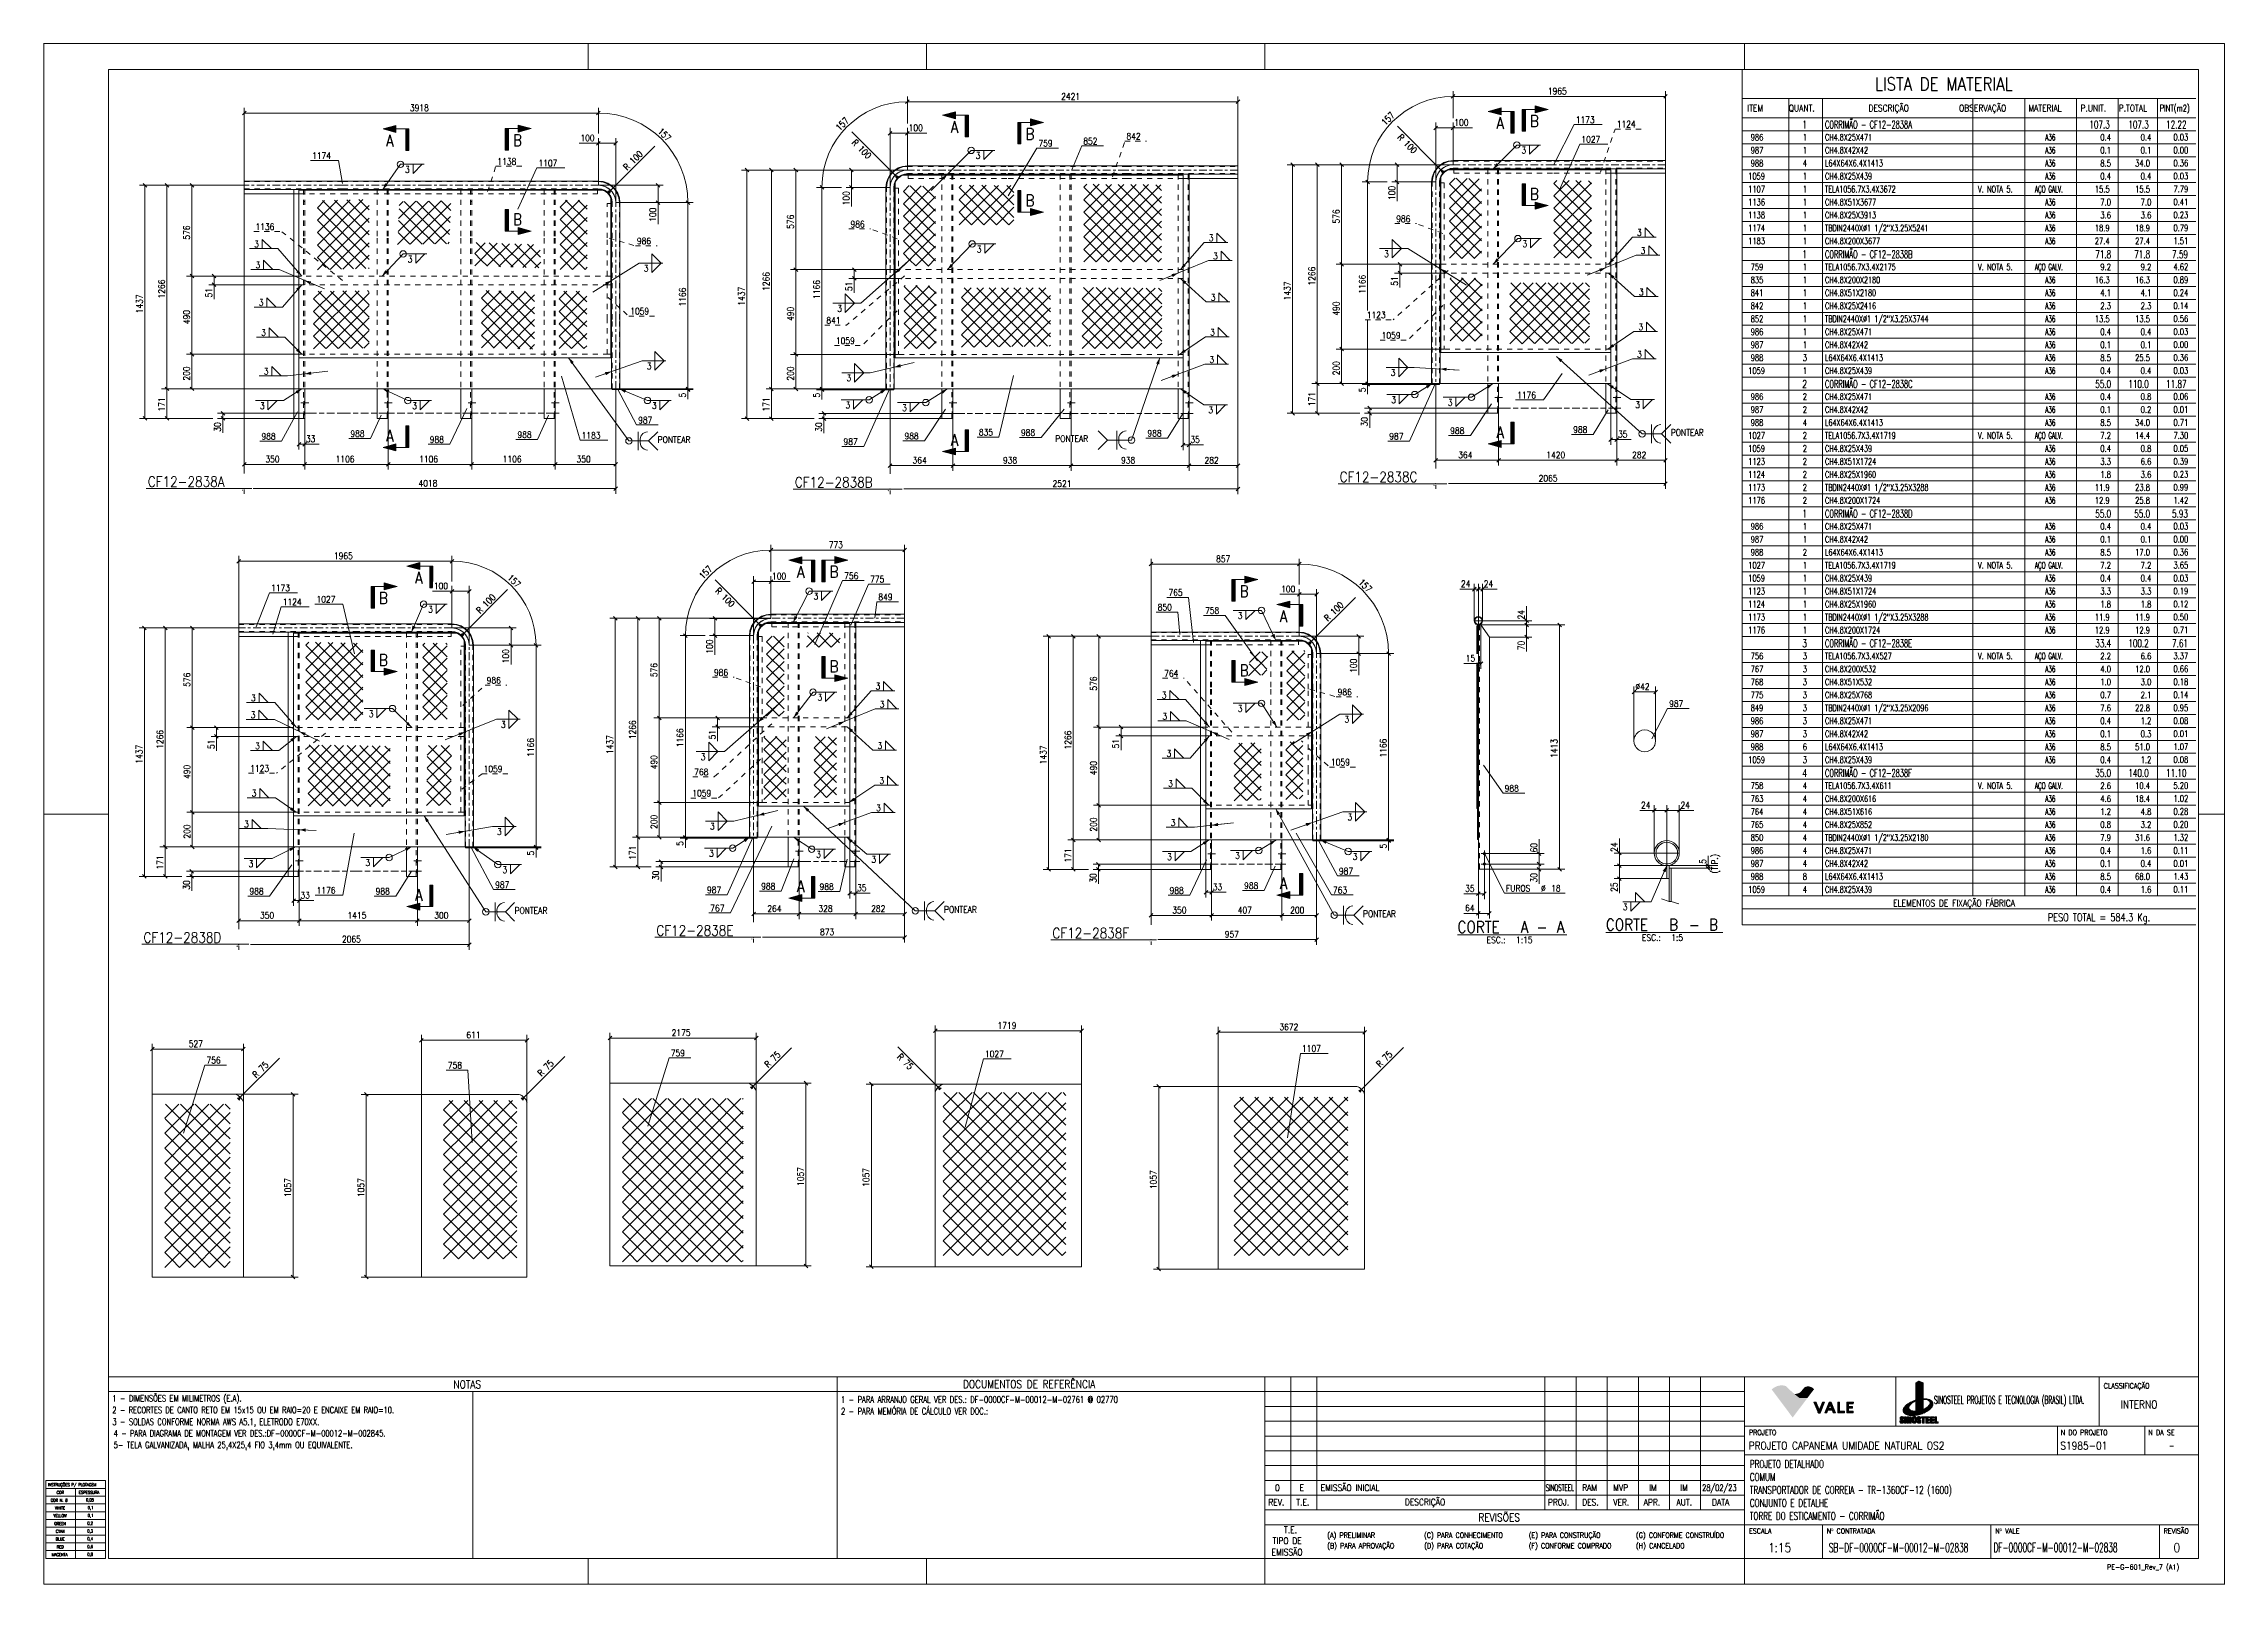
# Model space of a CAD drawing. Header units: millimetres. Extents: x 5 to 846, y 5 to 599.
import ezdxf

# ---------------------------------------------------------------- set-up
doc = ezdxf.new("R2010")
doc.units = ezdxf.units.MM
for name, pattern in [('XKITLINE00', [0]), ('XKITLINE02', [4, 2, -2]), ('XKITLINE03', [6, 3, -1, 1, -1]), ('XKITLINE06', [7, 3, -1, 2, -1])]:
    doc.linetypes.add(name, pattern=pattern)
for name, color, linetype, lineweight in [('Corte', 7, 'Continuous', 0), ('Cota', 4, 'Continuous', 0), ('Marca da peça', 2, 'Continuous', 0), ('Marca do parafuso', 4, 'Continuous', 0), ('Objeto gráfico', 3, 'Continuous', 0), ('Outro tipo de objeto', 7, 'Continuous', 0), ('Parafuso', 3, 'Continuous', 0), ('Peça', 2, 'Continuous', 0), ('Solda', 1, 'Continuous', 0), ('Texto', 7, 'Continuous', 0)]:
    doc.layers.add(name, color=color, linetype=linetype, lineweight=lineweight)
doc.styles.add('ROMANS', font='ROMANS__.TTF')
doc.styles.add('SIMPLEX', font='SIMPLEX_.TTF')

msp = doc.modelspace()

# ---------------------------------------------------------------- texts
at = {"layer": 'Outro tipo de objeto', "color": 5}
for s, height, style, width, p in [('DOCUMENTOS DE REFERÊNCIA', 3, 'SIMPLEX', 0.85, (359.52, 80.68)), ('NOTAS', 3, 'SIMPLEX', 0.85, (163.02, 80.57)), ('PROJETO DETALHADO', 3, 'ROMANS', 0.68, (663, 49.9)), ('TRANSPORTADOR DE CORREIA - TR-1360CF-12 (1600)', 3, 'ROMANS', 0.68, (663, 39.9)), ('COMUM', 3, 'ROMANS', 0.68, (663, 44.9)), ('TORRE DO ESTICAMENTO - CORRIMÃO', 3, 'ROMANS', 0.68, (663, 29.9)), ('CONJUNTO E DETALHE', 3, 'ROMANS', 0.68, (663, 34.9)), ('REVISÕES', 3, 'SIMPLEX', 0.85, (558.29, 29.29)), ('1:15', 3.5, 'ROMANS', 0.85, (670.02, 17.43)), ('SB-DF-0000CF-M-00012-M-02838', 3.5, 'ROMANS', 0.595, (693.44, 17.43)), ('DF-0000CF-M-00012-M-02838', 3.5, 'ROMANS', 0.595, (756.97, 17.46)), ('0', 3.5, 'ROMANS', 0.85, (826.41, 17.43))]:
    msp.add_text(s, height=height, dxfattribs=dict(at, style=style, width=width)).set_placement(p)
at = {"layer": 'Outro tipo de objeto', "color": 3}
for s, height, style, width, p in [('1 - DIMENSÕES EM MILIMETROS (E.A).', 2.5, 'SIMPLEX', 0.765, (31.49, 75.47)), ('1 - PARA ARRANJO GERAL VER DES.: DF-0000CF-M-00012-M-02761 @ 02770', 2.5, 'ROMANS', 0.765, (312.5, 75)), ('CLASSIFICAÇÃO', 2, 'SIMPLEX', 0.85, (799.46, 80.54)), ('2 - RECORTES DE CANTO RETO EM 15x15 OU EM RAIO=20 E ENCAIXE EM RAIO=10.', 2.5, 'SIMPLEX', 0.68, (31.49, 70.97)), ('3 - SOLDAS CONFORME NORMA AWS A5.1, ELETRODO E70XX.', 2.5, 'SIMPLEX', 0.765, (31.49, 66.44)), ('2 - PARA MEMÓRIA DE CÁLCULO VER DOC.: ', 2.5, 'ROMANS', 0.765, (312.5, 70.5)), ('4 - PARA DIAGRAMA DE MONTAGEM VER DES.:DF-0000CF-M-00012-M-002845.', 2.5, 'SIMPLEX', 0.68, (32, 62)), ('5- TELA GALVANIZADA, MALHA 25,4X25,4 FIO 3,4mm OU EQUIVALENTE.', 2.5, 'ROMANS', 0.765, (32, 57.5)), ('PROJETO', 2, 'SIMPLEX', 0.85, (662.66, 62.57)), ('N DO PROJETO', 2, 'SIMPLEX', 0.85, (782.93, 62.57)), ('N DA SE', 2, 'SIMPLEX', 0.85, (816.7, 62.57)), ('0', 2.5, 'ROMANS', 0.85, (479.88, 41)), ('E', 2.5, 'ROMANS', 0.85, (489.38, 41)), ('EMISSÃO INICIAL', 2.5, 'ROMANS', 0.85, (497.5, 41)), ('SINOSTEEL', 2.5, 'ROMANS', 0.51, (584.29, 41)), ('RAM', 2.5, 'ROMANS', 0.85, (598.32, 41)), ('MVP', 2.5, 'ROMANS', 0.85, (610.32, 41)), ('IM', 2.5, 'ROMANS', 0.85, (624.15, 41)), ('IM', 2.5, 'ROMANS', 0.85, (636.15, 41)), ('28/02/23', 2.5, 'ROMANS', 0.68, (644.6, 41)), ('(A) PRELIMINAR', 2, 'SIMPLEX', 0.765, (500.02, 22.95)), ('(C) PARA CONHECIMENTO', 2, 'SIMPLEX', 0.765, (537.36, 22.95)), ('(E) PARA CONSTRUÇÃO', 2, 'SIMPLEX', 0.765, (577.71, 22.95)), ('(G) CONFORME CONSTRUÍDO', 2, 'SIMPLEX', 0.765, (619.09, 22.95)), ('ESCALA', 2, 'SIMPLEX', 0.85, (662.66, 24.57)), ('Nº CONTRATADA', 2, 'SIMPLEX', 0.85, (692.66, 24.57)), ('Nº VALE', 2, 'SIMPLEX', 0.85, (757.68, 24.57)), ('REVISÃO', 2, 'SIMPLEX', 0.85, (822.59, 24.57)), ('(B) PARA APROVAÇÃO', 2, 'SIMPLEX', 0.765, (500.02, 18.89)), ('(D) PARA COTAÇÃO', 2, 'SIMPLEX', 0.765, (537.43, 18.89)), ('(F) CONFORME COMPRADO', 2, 'SIMPLEX', 0.765, (577.71, 18.89)), ('(H) CANCELADO', 2, 'SIMPLEX', 0.765, (619.09, 18.89)), ('PE-G-601_Rev_7 (A1)', 2, 'SIMPLEX', 0.85, (800.75, 10.69))]:
    msp.add_text(s, height=height, dxfattribs=dict(at, style=style, width=width)).set_placement(p)
at = {"layer": 'Outro tipo de objeto', "color": 1}
for s, style, width, p in [('SINOSTEEL PROJETOS E TECNOLOGIA (BRASIL) LTDA.', 'SIMPLEX', 0.450058, (733.98, 74.63)), ('INTERNO', 'SIMPLEX', 0.85, (805.99, 72.85)), ('PROJETO CAPANEMA UMIDADE NATURAL OS2', 'ROMANS', 0.85, (662.52, 57)), ('S1985-01', 'ROMANS', 0.85, (782.74, 57)), ('-', 'ROMANS', 0.51, (824.6, 57))]:
    msp.add_text(s, height=3, dxfattribs=dict(at, style=style, width=width)).set_placement(p)
at = {"layer": 'Outro tipo de objeto', "color": 7, "style": 'ROMANS', "width": 0.765}
for s, height, p in [('INSTRUÇÕES P/ PLOTAGEM', 1.1474, (6.67, 42.84)), ('COR N. 8', 1.147, (7.72, 36.88)), ('WHITE', 1.147, (9.42, 33.88)), ('COR', 1.147, (10.03, 39.88)), ('ESPESSURA', 1.147, (18.58, 39.88)), ('0,05', 1.147, (21.36, 36.99)), ('0,1', 1.147, (22, 33.99)), ('YELLOW', 1.147, (8.76, 30.88)), ('GREEN', 1.147, (9.12, 27.88)), ('CYAN', 1.147, (9.69, 24.88)), ('0,2', 1.147, (21.85, 27.99)), ('0,3', 1.147, (21.85, 24.99)), ('0,1', 1.147, (22, 30.99)), ('MAGENTA', 1.147, (8.14, 15.88)), ('BLUE', 1.147, (9.62, 21.88)), ('RED', 1.147, (10.08, 18.88)), ('0,4', 1.147, (21.83, 21.99)), ('0,6', 1.147, (21.85, 18.99)), ('0,8', 1.147, (21.85, 15.99))]:
    msp.add_text(s, height=height, dxfattribs=at).set_placement(p)
at = {"layer": 'Outro tipo de objeto', "color": 4, "style": 'SIMPLEX', "width": 0.85}
for s, p in [('REV.', (477.31, 35.41)), ('T.E.', (488.09, 35.41)), ('DESCRIÇÃO', (529.94, 35.48)), ('PROJ.', (585.12, 35.41)), ('DES.', (598.31, 35.41)), ('VER.', (610.31, 35.41)), ('APR.', (622.07, 35.41)), ('AUT.', (634.69, 35.41)), ('DATA', (648.42, 35.41)), ('T.E.', (483.34, 24.77)), ('EMISSÃO', (478.58, 16.17)), ('TIPO DE', (479, 20.57))]:
    msp.add_text(s, height=2.5, dxfattribs=at).set_placement(p)

# ---------------------------------------------------------------- blocks, each defined once
blk = doc.blocks.new('*A1')
at = {"layer": 'Parafuso'}
for points in [[(105.26, 461.09), (105.68, 461.09), (105.68, 459.89), (105.26, 459.89)], [(105.26, 457.09), (105.68, 457.09), (105.68, 455.89), (105.26, 455.89)]]:
    blk.add_hatch(color=7, dxfattribs=at).paths.add_polyline_path(points, flags=17)
at = {"layer": 'Parafuso', "color": 7, "linetype": 'XKITLINE00', "lineweight": 0}
for p, q in [((104.25, 460.49), (107.22, 460.49)), ((104.25, 456.49), (107.22, 456.49)), ((105.26, 461.09), (105.68, 461.09)), ((105.26, 459.89), (105.68, 459.89)), ((105.26, 457.09), (105.68, 457.09)), ((105.26, 455.89), (105.68, 455.89))]:
    blk.add_line(p, q, dxfattribs=at)
blk = doc.blocks.new('*A2')
at = {"layer": 'Peça', "color": 7, "linetype": 'XKITLINE02', "lineweight": 0}
for p, q in [((101.45, 542.79), (105.68, 542.79)), ((101.45, 542.79), (101.45, 541.13)), ((105.26, 542.79), (105.26, 524.07)), ((105.68, 542.79), (105.68, 524.07)), ((105.26, 538.13), (105.68, 538.13)), ((105.26, 523.97), (105.26, 492.68)), ((105.68, 523.97), (105.68, 492.68)), ((105.26, 492.58), (105.26, 454.49)), ((105.68, 492.58), (105.68, 465.91))]:
    blk.add_line(p, q, dxfattribs=at)
at = {"layer": 'Peça', "color": 4, "linetype": 'XKITLINE00', "lineweight": 0}
for p, q in [((101.45, 541.13), (101.45, 524.07)), ((101.45, 523.97), (101.45, 492.68)), ((101.45, 492.58), (101.45, 454.49)), ((105.68, 454.49), (105.68, 465.91)), ((101.45, 454.49), (105.68, 454.49))]:
    blk.add_line(p, q, dxfattribs=at)
blk = doc.blocks.new('*A3')
at = {"layer": 'Peça', "color": 7, "linetype": 'XKITLINE02', "lineweight": 0}
for p, q in [((165.87, 542.79), (170.11, 542.79)), ((165.87, 542.79), (165.87, 524.07)), ((169.68, 542.79), (169.68, 524.07)), ((170.11, 542.79), (170.11, 524.07)), ((169.68, 538.13), (170.11, 538.13)), ((165.87, 523.97), (165.87, 492.68)), ((169.68, 523.97), (169.68, 492.68)), ((170.11, 523.97), (170.11, 492.68)), ((165.87, 492.58), (165.87, 465.91)), ((169.68, 492.58), (169.68, 454.49)), ((170.11, 492.58), (170.11, 465.91))]:
    blk.add_line(p, q, dxfattribs=at)
at = {"layer": 'Peça', "color": 4, "linetype": 'XKITLINE00', "lineweight": 0}
for p, q in [((165.87, 465.91), (165.87, 454.49)), ((170.11, 454.49), (170.11, 465.91)), ((165.87, 454.49), (170.11, 454.49))]:
    blk.add_line(p, q, dxfattribs=at)
blk = doc.blocks.new('*A4')
at = {"layer": 'Parafuso'}
for points in [[(201.9, 461.09), (202.32, 461.09), (202.32, 459.89), (201.9, 459.89)], [(201.9, 457.09), (202.32, 457.09), (202.32, 455.89), (201.9, 455.89)]]:
    blk.add_hatch(color=7, dxfattribs=at).paths.add_polyline_path(points, flags=17)
at = {"layer": 'Parafuso', "color": 7, "linetype": 'XKITLINE00', "lineweight": 0}
for p, q in [((200.89, 460.49), (203.86, 460.49)), ((200.89, 456.49), (203.86, 456.49)), ((201.9, 461.09), (202.32, 461.09)), ((201.9, 459.89), (202.32, 459.89)), ((201.9, 457.09), (202.32, 457.09)), ((201.9, 455.89), (202.32, 455.89))]:
    blk.add_line(p, q, dxfattribs=at)
blk = doc.blocks.new('*A5')
at = {"layer": 'Parafuso'}
for points in [[(137.47, 461.09), (137.89, 461.09), (137.89, 459.89), (137.47, 459.89)], [(137.47, 457.09), (137.89, 457.09), (137.89, 455.89), (137.47, 455.89)]]:
    blk.add_hatch(color=7, dxfattribs=at).paths.add_polyline_path(points, flags=17)
at = {"layer": 'Parafuso', "color": 7, "linetype": 'XKITLINE00', "lineweight": 0}
for p, q in [((136.47, 460.49), (139.43, 460.49)), ((136.47, 456.49), (139.43, 456.49)), ((137.47, 461.09), (137.89, 461.09)), ((137.47, 459.89), (137.89, 459.89)), ((137.47, 457.09), (137.89, 457.09)), ((137.47, 455.89), (137.89, 455.89))]:
    blk.add_line(p, q, dxfattribs=at)
blk = doc.blocks.new('*A6')
at = {"layer": 'Peça', "color": 7, "linetype": 'XKITLINE02', "lineweight": 0}
for p, q in [((222.38, 492.68), (222.38, 506.01)), ((223.71, 506.01), (222.38, 506.01)), ((222.38, 479.25), (222.38, 492.58)), ((223.71, 479.25), (222.38, 479.25))]:
    blk.add_line(p, q, dxfattribs=at)
at = {"layer": 'Peça', "color": 4, "linetype": 'XKITLINE00', "lineweight": 0}
for p, q in [((224.04, 506.01), (223.71, 506.01)), ((224.04, 492.68), (224.04, 506.01)), ((224.04, 479.25), (224.04, 492.58)), ((224.04, 479.25), (223.71, 479.25))]:
    blk.add_line(p, q, dxfattribs=at)
blk = doc.blocks.new('*A7')
at = {"layer": 'Peça', "color": 7, "linetype": 'XKITLINE02', "lineweight": 0}
for p, q in [((222.38, 524.07), (222.38, 537.4)), ((223.71, 537.4), (222.38, 537.4)), ((222.38, 509.41), (222.38, 523.97)), ((223.71, 509.41), (222.38, 509.41))]:
    blk.add_line(p, q, dxfattribs=at)
at = {"layer": 'Peça', "color": 4, "linetype": 'XKITLINE00', "lineweight": 0}
for p, q in [((224.04, 537.4), (223.71, 537.4)), ((224.04, 524.07), (224.04, 537.4)), ((224.04, 509.41), (224.04, 523.97)), ((224.04, 509.41), (223.71, 509.41))]:
    blk.add_line(p, q, dxfattribs=at)
blk = doc.blocks.new('*A8')
at = {"layer": 'Peça', "color": 4, "linetype": 'XKITLINE00', "lineweight": 0}
for p, q in [((82.35, 546.01), (120.23, 546.01)), ((82.35, 546.01), (82.35, 542.79)), ((120.33, 546.01), (152.44, 546.01)), ((152.54, 546.01), (184.65, 546.01)), ((184.75, 546.01), (218.99, 546.01)), ((218.65, 542.79), (218.99, 542.79)), ((218.99, 546.01), (220.83, 545.81)), ((218.99, 542.79), (220.11, 542.67)), ((220.11, 542.67), (221.18, 542.29)), ((220.83, 545.81), (222.58, 545.19)), ((221.18, 542.29), (222.14, 541.69)), ((222.14, 541.69), (222.94, 540.89)), ((222.58, 545.19), (224.15, 544.21)), ((223.54, 539.93), (222.94, 540.89)), ((223.92, 538.86), (223.54, 539.93)), ((224.04, 537.74), (223.92, 538.86)), ((224.15, 544.21), (225.46, 542.9)), ((226.44, 541.33), (225.46, 542.9)), ((227.06, 539.58), (226.44, 541.33)), ((227.26, 537.74), (227.06, 539.58)), ((224.04, 537.74), (224.04, 537.4)), ((227.26, 524.07), (227.26, 537.74)), ((227.26, 492.68), (227.26, 523.97)), ((227.26, 465.91), (227.26, 492.58)), ((224.04, 465.91), (227.26, 465.91))]:
    blk.add_line(p, q, dxfattribs=at)
at = {"layer": 'Peça', "color": 7, "linetype": 'XKITLINE02', "lineweight": 0}
for p, q in [((82.35, 545.8), (120.23, 545.8)), ((82.35, 543.01), (120.23, 543.01)), ((82.35, 542.79), (120.23, 542.79)), ((120.33, 545.8), (152.44, 545.8)), ((120.33, 543.01), (152.44, 543.01)), ((120.33, 542.79), (152.44, 542.79)), ((152.54, 545.8), (184.65, 545.8)), ((152.54, 543.01), (184.65, 543.01)), ((152.54, 542.79), (184.65, 542.79)), ((184.75, 545.8), (218.99, 545.8)), ((184.75, 543.01), (218.99, 543.01)), ((184.75, 542.79), (218.65, 542.79)), ((218.99, 545.8), (220.78, 545.59)), ((218.99, 543.01), (220.16, 542.88)), ((220.16, 542.88), (221.27, 542.49)), ((220.78, 545.59), (222.48, 545)), ((221.27, 542.49), (222.27, 541.86)), ((222.27, 541.86), (223.11, 541.02)), ((222.48, 545), (224.01, 544.04)), ((223.74, 540.02), (223.11, 541.02)), ((224.13, 538.91), (223.74, 540.02)), ((224.01, 544.04), (225.29, 542.76)), ((224.26, 537.74), (224.13, 538.91)), ((226.25, 541.23), (225.29, 542.76)), ((226.84, 539.53), (226.25, 541.23)), ((227.05, 537.74), (226.84, 539.53)), ((224.04, 537.4), (224.04, 524.07)), ((224.26, 524.07), (224.26, 537.74)), ((227.05, 524.07), (227.05, 537.74)), ((224.04, 523.97), (224.04, 492.68)), ((224.26, 492.68), (224.26, 523.97)), ((227.05, 492.68), (227.05, 523.97)), ((224.04, 492.58), (224.04, 465.91)), ((224.26, 465.91), (224.26, 492.58)), ((227.05, 465.91), (227.05, 492.58))]:
    blk.add_line(p, q, dxfattribs=at)
at = {"layer": 'Peça', "color": 7, "linetype": 'XKITLINE03', "lineweight": 0}
for p, q in [((120.23, 544.4), (82.35, 544.4)), ((152.44, 544.4), (120.33, 544.4)), ((184.65, 544.4), (152.54, 544.4)), ((218.99, 544.4), (184.75, 544.4)), ((220.47, 544.24), (218.99, 544.4)), ((221.88, 543.74), (220.47, 544.24)), ((223.14, 542.95), (221.88, 543.74)), ((224.2, 541.89), (223.14, 542.95)), ((224.99, 540.63), (224.2, 541.89)), ((225.49, 539.22), (224.99, 540.63)), ((225.65, 537.74), (225.49, 539.22)), ((225.65, 524.07), (225.65, 537.74)), ((225.65, 492.68), (225.65, 523.97)), ((225.65, 465.91), (225.65, 492.58))]:
    blk.add_line(p, q, dxfattribs=at)
blk = doc.blocks.new('*A9')
at = {"layer": 'Peça', "color": 7, "linetype": 'XKITLINE02', "lineweight": 0}
for p, q in [((133.66, 542.79), (137.89, 542.79)), ((133.66, 542.79), (133.66, 524.07)), ((137.47, 542.79), (137.47, 524.07)), ((137.89, 542.79), (137.89, 524.07)), ((137.47, 538.13), (137.89, 538.13)), ((133.66, 523.97), (133.66, 492.68)), ((137.47, 523.97), (137.47, 492.68)), ((137.89, 523.97), (137.89, 492.68)), ((133.66, 492.58), (133.66, 465.91)), ((137.47, 492.58), (137.47, 454.49)), ((137.89, 492.58), (137.89, 465.91))]:
    blk.add_line(p, q, dxfattribs=at)
at = {"layer": 'Peça', "color": 4, "linetype": 'XKITLINE00', "lineweight": 0}
for p, q in [((133.66, 465.91), (133.66, 454.49)), ((137.89, 454.49), (137.89, 465.91)), ((133.66, 454.49), (137.89, 454.49))]:
    blk.add_line(p, q, dxfattribs=at)
blk = doc.blocks.new('*A10')
at = {"layer": 'Peça', "color": 4, "linetype": 'XKITLINE00', "lineweight": 0}
for p, q in [((120.23, 542.79), (82.35, 542.79)), ((82.35, 542.79), (82.35, 541.13)), ((82.35, 541.13), (103.48, 541.13)), ((152.44, 542.79), (120.33, 542.79)), ((184.65, 542.79), (152.54, 542.79)), ((218.65, 542.79), (184.75, 542.79)), ((218.65, 542.79), (218.65, 542.46))]:
    blk.add_line(p, q, dxfattribs=at)
at = {"layer": 'Peça', "color": 7, "linetype": 'XKITLINE02', "lineweight": 0}
for p, q in [((103.48, 541.13), (120.23, 541.13)), ((120.33, 541.13), (152.44, 541.13)), ((152.54, 541.13), (184.65, 541.13)), ((184.75, 541.13), (218.65, 541.13)), ((218.65, 542.46), (218.65, 541.13))]:
    blk.add_line(p, q, dxfattribs=at)
blk = doc.blocks.new('*A11')
at = {"layer": 'Peça', "color": 7, "linetype": 'XKITLINE02', "lineweight": 0}
for p, q in [((120.23, 509.41), (103.48, 509.41)), ((103.48, 509.41), (103.48, 506.01)), ((103.48, 506.01), (120.23, 506.01)), ((152.44, 509.41), (120.33, 509.41)), ((120.33, 506.01), (152.44, 506.01)), ((184.65, 509.41), (152.54, 509.41)), ((152.54, 506.01), (184.65, 506.01)), ((223.71, 509.41), (184.75, 509.41)), ((184.75, 506.01), (223.71, 506.01))]:
    blk.add_line(p, q, dxfattribs=at)
at = {"layer": 'Peça', "color": 4, "linetype": 'XKITLINE00', "lineweight": 0}
for p, q in [((223.71, 509.41), (224.04, 509.41)), ((223.71, 506.01), (224.04, 506.01)), ((224.04, 509.41), (224.04, 506.01))]:
    blk.add_line(p, q, dxfattribs=at)
blk = doc.blocks.new('*A12')
at = {"layer": 'Peça', "color": 4, "linetype": 'XKITLINE00', "lineweight": 0}
for p, q in [((103.48, 542.46), (120.23, 542.46)), ((103.48, 524.07), (103.48, 542.46)), ((120.33, 542.46), (152.44, 542.46)), ((152.54, 542.46), (184.65, 542.46)), ((184.75, 542.46), (220.7, 542.46)), ((220.7, 542.46), (221.68, 541.98)), ((222.54, 541.29), (221.68, 541.98)), ((223.22, 540.44), (222.54, 541.29)), ((223.71, 539.45), (223.22, 540.44)), ((223.71, 524.07), (223.71, 539.45)), ((103.48, 492.68), (103.48, 523.97)), ((223.71, 492.68), (223.71, 523.97)), ((103.48, 477.91), (103.48, 492.58)), ((223.71, 477.91), (223.71, 492.58)), ((120.23, 477.91), (103.48, 477.91)), ((152.44, 477.91), (120.33, 477.91)), ((184.65, 477.91), (152.54, 477.91)), ((223.71, 477.91), (184.75, 477.91))]:
    blk.add_line(p, q, dxfattribs=at)
at = {"layer": 'Peça', "color": 7, "linetype": 'XKITLINE02', "lineweight": 0}
for p, q in [((221.68, 541.98), (222.54, 541.29)), ((222.54, 541.29), (223.22, 540.44))]:
    blk.add_line(p, q, dxfattribs=at)
blk = doc.blocks.new('*A13')
at = {"layer": 'Peça', "color": 7, "linetype": 'XKITLINE02', "lineweight": 0}
for p, q in [((103.48, 477.91), (103.48, 479.25)), ((103.48, 479.25), (120.23, 479.25)), ((120.33, 479.25), (152.44, 479.25)), ((152.54, 479.25), (184.65, 479.25)), ((184.75, 479.25), (223.71, 479.25))]:
    blk.add_line(p, q, dxfattribs=at)
at = {"layer": 'Peça', "color": 4, "linetype": 'XKITLINE00', "lineweight": 0}
for p, q in [((103.48, 477.91), (103.48, 465.91)), ((223.71, 479.25), (224.04, 479.25)), ((224.04, 479.25), (224.04, 465.91)), ((103.48, 465.91), (120.23, 465.91)), ((120.33, 465.91), (152.44, 465.91)), ((152.54, 465.91), (184.65, 465.91)), ((184.75, 465.91), (224.04, 465.91))]:
    blk.add_line(p, q, dxfattribs=at)
blk = doc.blocks.new('*A14')
at = {"layer": 'Peça', "color": 7, "linetype": 'XKITLINE02', "lineweight": 0}
for p, q in [((198.09, 542.79), (202.32, 542.79)), ((198.09, 542.79), (198.09, 524.07)), ((201.9, 542.79), (201.9, 524.07)), ((202.32, 542.79), (202.32, 524.07)), ((201.9, 538.13), (202.32, 538.13)), ((198.09, 523.97), (198.09, 492.68)), ((201.9, 523.97), (201.9, 492.68)), ((202.32, 523.97), (202.32, 492.68)), ((198.09, 492.58), (198.09, 465.91)), ((201.9, 492.58), (201.9, 454.49)), ((202.32, 492.58), (202.32, 465.91))]:
    blk.add_line(p, q, dxfattribs=at)
at = {"layer": 'Peça', "color": 4, "linetype": 'XKITLINE00', "lineweight": 0}
for p, q in [((198.09, 465.91), (198.09, 454.49)), ((202.32, 454.49), (202.32, 465.91)), ((198.09, 454.49), (202.32, 454.49))]:
    blk.add_line(p, q, dxfattribs=at)
blk = doc.blocks.new('*A15')
at = {"layer": 'Peça', "color": 4, "linetype": 'XKITLINE00', "lineweight": 0}
for p, q in [((224.25, 465.6), (224.25, 465.91)), ((227, 465.6), (224.25, 465.6)), ((225.65, 465.91), (225.65, 465.6)), ((227.05, 465.6), (227, 465.6)), ((227.05, 465.6), (227.05, 465.91))]:
    blk.add_line(p, q, dxfattribs=at)
at = {"layer": 'Peça', "color": 7, "linetype": 'XKITLINE02', "lineweight": 0}
for p, q in [((224.25, 465.91), (227.05, 465.91)), ((227, 465.6), (227.05, 465.6))]:
    blk.add_line(p, q, dxfattribs=at)
blk = doc.blocks.new('*A16')
at = {"layer": 'Parafuso'}
for points in [[(169.68, 461.09), (170.11, 461.09), (170.11, 459.89), (169.68, 459.89)], [(169.68, 457.09), (170.11, 457.09), (170.11, 455.89), (169.68, 455.89)]]:
    blk.add_hatch(color=7, dxfattribs=at).paths.add_polyline_path(points, flags=17)
at = {"layer": 'Parafuso', "color": 7, "linetype": 'XKITLINE00', "lineweight": 0}
for p, q in [((168.68, 460.49), (171.64, 460.49)), ((168.68, 456.49), (171.64, 456.49)), ((169.68, 461.09), (170.11, 461.09)), ((169.68, 459.89), (170.11, 459.89)), ((169.68, 457.09), (170.11, 457.09)), ((169.68, 455.89), (170.11, 455.89))]:
    blk.add_line(p, q, dxfattribs=at)
blk = doc.blocks.new('*A17')
at = {"layer": 'Peça', "color": 4, "linetype": 'XKITLINE00', "lineweight": 0}
for p, q in [((458, 196.99), (484.67, 196.99)), ((458, 196.99), (458, 126.54)), ((484.77, 196.99), (511.43, 196.99)), ((511.43, 196.99), (512.42, 196.5)), ((513.27, 195.82), (512.42, 196.5)), ((513.96, 194.96), (513.27, 195.82)), ((514.44, 193.98), (513.96, 194.96)), ((514.44, 126.54), (514.44, 193.98)), ((458, 126.54), (484.67, 126.54)), ((484.77, 126.54), (514.44, 126.54))]:
    blk.add_line(p, q, dxfattribs=at)
at = {"layer": 'Peça', "color": 7, "linetype": 'XKITLINE02', "lineweight": 0}
for p, q in [((512.42, 196.5), (513.27, 195.82)), ((513.27, 195.82), (513.96, 194.96))]:
    blk.add_line(p, q, dxfattribs=at)
blk = doc.blocks.new('*A18')
at = {"layer": 'Peça', "color": 4, "linetype": 'XKITLINE00', "lineweight": 0}
for p, q in [((557.99, 292.13), (557.99, 305.46)), ((557.99, 305.46), (558.31, 305.46)), ((558.31, 305.46), (558.31, 292.13)), ((558.31, 292.13), (557.99, 292.13))]:
    blk.add_line(p, q, dxfattribs=at)
blk = doc.blocks.new('*A19')
at = {"layer": 'Peça', "color": 4, "linetype": 'XKITLINE00', "lineweight": 0}
for p, q in [((557.76, 363.77), (557.76, 374.58)), ((557.76, 374.58), (557.99, 374.58)), ((557.99, 374.58), (557.99, 363.77)), ((557.76, 304.13), (557.76, 360.27)), ((557.99, 360.27), (557.99, 304.13)), ((557.99, 304.13), (557.76, 304.13))]:
    blk.add_line(p, q, dxfattribs=at)
blk = doc.blocks.new('*A20')
at = {"layer": 'Peça', "color": 4, "linetype": 'XKITLINE00', "lineweight": 0}
for p, q in [((557.99, 334.73), (557.99, 338.13)), ((557.99, 338.13), (558.3, 338.13)), ((558.3, 338.13), (558.3, 334.73)), ((558.3, 334.73), (557.99, 334.73))]:
    blk.add_line(p, q, dxfattribs=at)
blk = doc.blocks.new('*A21')
at = {"layer": 'Parafuso'}
for points in [[(560.67, 287.31), (560.7, 287.31), (560.73, 287.3), (560.76, 287.3), (560.78, 287.29), (560.81, 287.28), (560.84, 287.28), (560.87, 287.26), (560.9, 287.25), (560.92, 287.24), (560.95, 287.23), (560.97, 287.21), (561, 287.19), (561.02, 287.17), (561.04, 287.16), (561.06, 287.13), (561.08, 287.11), (561.1, 287.09), (561.12, 287.07), (561.14, 287.04), (561.15, 287.02), (561.17, 286.99), (561.18, 286.97), (561.19, 286.94), (561.2, 286.91), (561.21, 286.88), (561.22, 286.86), (561.23, 286.83), (561.23, 286.8), (561.24, 286.77), (561.24, 286.74), (561.24, 286.71), (561.24, 286.68), (561.24, 286.65), (561.23, 286.62), (561.23, 286.59), (561.22, 286.56), (561.21, 286.54), (561.2, 286.51), (561.19, 286.48), (561.18, 286.45), (561.17, 286.43), (561.15, 286.4), (561.14, 286.38), (561.12, 286.35), (561.1, 286.33), (561.08, 286.31), (561.06, 286.29), (561.04, 286.27), (561.02, 286.25), (561, 286.23), (560.97, 286.21), (560.95, 286.2), (560.92, 286.18), (560.9, 286.17), (560.87, 286.16), (560.84, 286.15), (560.81, 286.14), (560.78, 286.13), (560.76, 286.12), (560.73, 286.12), (560.7, 286.11), (560.67, 286.11), (560.64, 286.11), (560.61, 286.11), (560.58, 286.11), (560.55, 286.12), (560.52, 286.12), (560.49, 286.13), (560.46, 286.14), (560.44, 286.15), (560.41, 286.16), (560.38, 286.17), (560.36, 286.18), (560.33, 286.2), (560.31, 286.21), (560.28, 286.23), (560.26, 286.25), (560.24, 286.27), (560.21, 286.29), (560.19, 286.31), (560.18, 286.33), (560.16, 286.35), (560.14, 286.38), (560.12, 286.4), (560.11, 286.43), (560.1, 286.45), (560.08, 286.48), (560.07, 286.51), (560.06, 286.54), (560.06, 286.56), (560.05, 286.59), (560.05, 286.62), (560.04, 286.65), (560.04, 286.68), (560.04, 286.71), (560.04, 286.74), (560.04, 286.77), (560.05, 286.8), (560.05, 286.83), (560.06, 286.86), (560.06, 286.88), (560.07, 286.91), (560.08, 286.94), (560.1, 286.97), (560.11, 286.99), (560.12, 287.02), (560.14, 287.04), (560.16, 287.07), (560.18, 287.09), (560.19, 287.11), (560.21, 287.13), (560.24, 287.16), (560.26, 287.17), (560.28, 287.19), (560.31, 287.21), (560.33, 287.23), (560.36, 287.24), (560.38, 287.25), (560.41, 287.26), (560.44, 287.28), (560.46, 287.28), (560.49, 287.29), (560.52, 287.3), (560.55, 287.3), (560.58, 287.31), (560.61, 287.31), (560.64, 287.31)], [(560.67, 283.31), (560.7, 283.31), (560.73, 283.3), (560.76, 283.3), (560.78, 283.29), (560.81, 283.28), (560.84, 283.28), (560.87, 283.26), (560.9, 283.25), (560.92, 283.24), (560.95, 283.23), (560.97, 283.21), (561, 283.19), (561.02, 283.17), (561.04, 283.16), (561.06, 283.13), (561.08, 283.11), (561.1, 283.09), (561.12, 283.07), (561.14, 283.04), (561.15, 283.02), (561.17, 282.99), (561.18, 282.97), (561.19, 282.94), (561.2, 282.91), (561.21, 282.88), (561.22, 282.86), (561.23, 282.83), (561.23, 282.8), (561.24, 282.77), (561.24, 282.74), (561.24, 282.71), (561.24, 282.68), (561.24, 282.65), (561.23, 282.62), (561.23, 282.59), (561.22, 282.56), (561.21, 282.54), (561.2, 282.51), (561.19, 282.48), (561.18, 282.45), (561.17, 282.43), (561.15, 282.4), (561.14, 282.38), (561.12, 282.35), (561.1, 282.33), (561.08, 282.31), (561.06, 282.29), (561.04, 282.27), (561.02, 282.25), (561, 282.23), (560.97, 282.21), (560.95, 282.2), (560.92, 282.18), (560.9, 282.17), (560.87, 282.16), (560.84, 282.15), (560.81, 282.14), (560.78, 282.13), (560.76, 282.12), (560.73, 282.12), (560.7, 282.11), (560.67, 282.11), (560.64, 282.11), (560.61, 282.11), (560.58, 282.11), (560.55, 282.12), (560.52, 282.12), (560.49, 282.13), (560.46, 282.14), (560.44, 282.15), (560.41, 282.16), (560.38, 282.17), (560.36, 282.18), (560.33, 282.2), (560.31, 282.21), (560.28, 282.23), (560.26, 282.25), (560.24, 282.27), (560.21, 282.29), (560.19, 282.31), (560.18, 282.33), (560.16, 282.35), (560.14, 282.38), (560.12, 282.4), (560.11, 282.43), (560.1, 282.45), (560.08, 282.48), (560.07, 282.51), (560.06, 282.54), (560.06, 282.56), (560.05, 282.59), (560.05, 282.62), (560.04, 282.65), (560.04, 282.68), (560.04, 282.71), (560.04, 282.74), (560.04, 282.77), (560.05, 282.8), (560.05, 282.83), (560.06, 282.86), (560.06, 282.88), (560.07, 282.91), (560.08, 282.94), (560.1, 282.97), (560.11, 282.99), (560.12, 283.02), (560.14, 283.04), (560.16, 283.07), (560.18, 283.09), (560.19, 283.11), (560.21, 283.13), (560.24, 283.16), (560.26, 283.17), (560.28, 283.19), (560.31, 283.21), (560.33, 283.23), (560.36, 283.24), (560.38, 283.25), (560.41, 283.26), (560.44, 283.28), (560.46, 283.28), (560.49, 283.29), (560.52, 283.3), (560.55, 283.3), (560.58, 283.31), (560.61, 283.31), (560.64, 283.31)]]:
    blk.add_hatch(color=7, dxfattribs=at).paths.add_polyline_path(points, flags=17)
at = {"layer": 'Parafuso', "color": 7, "linetype": 'XKITLINE00', "lineweight": 0}
for p, q in [((559.44, 286.71), (561.84, 286.71)), ((560.64, 287.91), (560.64, 285.51)), ((559.44, 282.71), (561.84, 282.71)), ((560.64, 283.91), (560.64, 281.51))]:
    blk.add_line(p, q, dxfattribs=at)
blk = doc.blocks.new('*A22')
at = {"layer": 'Peça', "color": 4, "linetype": 'XKITLINE00', "lineweight": 0}
for p, q in [((558.31, 374.91), (559.31, 374.91)), ((558.31, 374.91), (558.31, 280.71)), ((559.31, 374.91), (562.54, 370.24)), ((562.54, 370.24), (562.54, 280.71)), ((558.31, 280.71), (562.54, 280.71))]:
    blk.add_line(p, q, dxfattribs=at)
at = {"layer": 'Peça', "color": 7, "linetype": 'XKITLINE02', "lineweight": 0}
blk.add_line((558.73, 374.91), (558.73, 280.71), dxfattribs=at)
blk = doc.blocks.new('*A23')
at = {"layer": 'Peça', "color": 4, "linetype": 'XKITLINE00', "lineweight": 0}
for p, q in [((557.99, 373.24), (557.99, 374.91)), ((557.99, 374.91), (558.3, 374.91)), ((558.3, 373.24), (557.99, 373.24)), ((558.3, 374.91), (558.3, 373.24))]:
    blk.add_line(p, q, dxfattribs=at)
blk = doc.blocks.new('*A24')
at = {"layer": 'Peça', "color": 4, "linetype": 'XKITLINE00', "lineweight": 0}
for radius, start, end in [(1.61, 22.5, 202.5), (1.61, 202.5, 22.5), (1.39, 157.5, 337.5), (1.39, 337.5, 157.5)]:
    blk.add_arc((558.31, 376.52), radius, start, end, dxfattribs=at)
blk = doc.blocks.new('*A25')
at = {"layer": 'Peça', "color": 4, "linetype": 'XKITLINE00', "lineweight": 0}
for p, q in [((630.97, 282.09), (631.92, 282.09)), ((630.97, 277.09), (630.97, 282.09)), ((631.92, 282.09), (631.92, 277.09)), ((631.92, 277.09), (630.97, 277.09))]:
    blk.add_line(p, q, dxfattribs=at)
blk = doc.blocks.new('*A26')
at = {"layer": 'Peça', "color": 4, "linetype": 'XKITLINE00', "lineweight": 0}
for p, q in [((631.93, 281.09), (632.61, 281.09)), ((631.93, 268.33), (631.93, 281.09)), ((632.61, 281.09), (632.61, 268.33))]:
    blk.add_line(p, q, dxfattribs=at)
blk = doc.blocks.new('*A27')
at = {"layer": 'Peça', "color": 4, "linetype": 'XKITLINE00', "lineweight": 0}
for radius, start, end in [(4.83, 22.5, 202.5), (4.83, 202.5, 22.5), (4.18, 157.5, 337.5), (4.18, 337.5, 157.5)]:
    blk.add_arc((630.97, 286.92), radius, start, end, dxfattribs=at)
blk = doc.blocks.new('*A28')
at = {"layer": 'Parafuso'}
for points in [[(355.68, 459.86), (355.26, 459.86), (355.26, 461.06), (355.68, 461.06)], [(355.68, 455.86), (355.26, 455.86), (355.26, 457.06), (355.68, 457.06)]]:
    blk.add_hatch(color=7, dxfattribs=at).paths.add_polyline_path(points, flags=17)
at = {"layer": 'Parafuso', "color": 7, "linetype": 'XKITLINE00', "lineweight": 0}
for p, q in [((354.26, 460.46), (357.22, 460.46)), ((354.26, 456.46), (357.22, 456.46)), ((355.26, 461.06), (355.68, 461.06)), ((355.26, 459.86), (355.68, 459.86)), ((355.26, 457.06), (355.68, 457.06)), ((355.26, 455.86), (355.68, 455.86))]:
    blk.add_line(p, q, dxfattribs=at)
blk = doc.blocks.new('*A29')
at = {"layer": 'Parafuso'}
for points in [[(401.23, 459.86), (400.81, 459.86), (400.81, 461.06), (401.23, 461.06)], [(401.23, 455.86), (400.81, 455.86), (400.81, 457.06), (401.23, 457.06)]]:
    blk.add_hatch(color=7, dxfattribs=at).paths.add_polyline_path(points, flags=17)
at = {"layer": 'Parafuso', "color": 7, "linetype": 'XKITLINE00', "lineweight": 0}
for p, q in [((399.8, 460.46), (402.77, 460.46)), ((399.8, 456.46), (402.77, 456.46)), ((400.81, 461.06), (401.23, 461.06)), ((400.81, 459.86), (401.23, 459.86)), ((400.81, 457.06), (401.23, 457.06)), ((400.81, 455.86), (401.23, 455.86))]:
    blk.add_line(p, q, dxfattribs=at)
blk = doc.blocks.new('*A30')
at = {"layer": 'Peça', "color": 7, "linetype": 'XKITLINE02', "lineweight": 0}
for p, q in [((442.54, 548.66), (446.78, 548.66)), ((442.54, 548.66), (442.54, 465.88)), ((446.35, 548.66), (446.35, 454.46)), ((446.78, 548.66), (446.78, 546.99)), ((446.35, 543.99), (446.78, 543.99))]:
    blk.add_line(p, q, dxfattribs=at)
at = {"layer": 'Peça', "color": 4, "linetype": 'XKITLINE00', "lineweight": 0}
for p, q in [((446.78, 546.99), (446.78, 454.46)), ((442.54, 465.88), (442.54, 454.46)), ((446.78, 454.46), (442.54, 454.46))]:
    blk.add_line(p, q, dxfattribs=at)
blk = doc.blocks.new('*A31')
at = {"layer": 'Parafuso'}
for points in [[(446.78, 459.86), (446.35, 459.86), (446.35, 461.06), (446.78, 461.06)], [(446.78, 455.86), (446.35, 455.86), (446.35, 457.06), (446.78, 457.06)]]:
    blk.add_hatch(color=7, dxfattribs=at).paths.add_polyline_path(points, flags=17)
at = {"layer": 'Parafuso', "color": 7, "linetype": 'XKITLINE00', "lineweight": 0}
for p, q in [((445.35, 460.46), (448.31, 460.46)), ((445.35, 456.46), (448.31, 456.46)), ((446.35, 461.06), (446.78, 461.06)), ((446.35, 459.86), (446.78, 459.86)), ((446.35, 457.06), (446.78, 457.06)), ((446.35, 455.86), (446.78, 455.86))]:
    blk.add_line(p, q, dxfattribs=at)
blk = doc.blocks.new('*A32')
at = {"layer": 'Peça', "color": 4, "linetype": 'XKITLINE00', "lineweight": 0}
for p, q in [((330.05, 465.56), (330.05, 465.88)), ((332.8, 465.56), (330.05, 465.56)), ((331.45, 465.88), (331.45, 465.56)), ((332.85, 465.56), (332.8, 465.56)), ((332.85, 465.56), (332.85, 465.88))]:
    blk.add_line(p, q, dxfattribs=at)
at = {"layer": 'Peça', "color": 7, "linetype": 'XKITLINE02', "lineweight": 0}
for p, q in [((330.05, 465.88), (332.85, 465.88)), ((332.8, 465.56), (332.85, 465.56))]:
    blk.add_line(p, q, dxfattribs=at)
blk = doc.blocks.new('*A33')
at = {"layer": 'Peça', "color": 4, "linetype": 'XKITLINE00', "lineweight": 0}
for p, q in [((333.06, 508.48), (333.39, 508.48)), ((333.06, 508.48), (333.06, 479.21)), ((333.06, 479.21), (333.39, 479.21))]:
    blk.add_line(p, q, dxfattribs=at)
at = {"layer": 'Peça', "color": 7, "linetype": 'XKITLINE02', "lineweight": 0}
for p, q in [((333.39, 508.48), (334.73, 508.48)), ((334.73, 508.48), (334.73, 479.21)), ((333.39, 479.21), (334.73, 479.21))]:
    blk.add_line(p, q, dxfattribs=at)
blk = doc.blocks.new('*A34')
at = {"layer": 'Peça', "color": 4, "linetype": 'XKITLINE00', "lineweight": 0}
for p, q in [((333.06, 543.27), (333.39, 543.27)), ((333.06, 543.27), (333.06, 511.88)), ((333.06, 511.88), (333.39, 511.88))]:
    blk.add_line(p, q, dxfattribs=at)
at = {"layer": 'Peça', "color": 7, "linetype": 'XKITLINE02', "lineweight": 0}
for p, q in [((333.39, 543.27), (334.73, 543.27)), ((334.73, 543.27), (334.73, 511.88)), ((333.39, 511.88), (334.73, 511.88))]:
    blk.add_line(p, q, dxfattribs=at)
blk = doc.blocks.new('*A35')
at = {"layer": 'Peça', "color": 4, "linetype": 'XKITLINE00', "lineweight": 0}
for p, q in [((333.06, 479.21), (333.39, 479.21)), ((333.06, 465.88), (333.06, 479.21)), ((444.44, 477.88), (444.44, 465.88)), ((333.06, 465.88), (376.9, 465.88)), ((377, 465.88), (422.44, 465.88)), ((422.54, 465.88), (444.44, 465.88))]:
    blk.add_line(p, q, dxfattribs=at)
at = {"layer": 'Peça', "color": 7, "linetype": 'XKITLINE02', "lineweight": 0}
for p, q in [((376.9, 479.21), (333.39, 479.21)), ((422.44, 479.21), (377, 479.21)), ((444.44, 479.21), (422.54, 479.21)), ((444.44, 477.88), (444.44, 479.21))]:
    blk.add_line(p, q, dxfattribs=at)
blk = doc.blocks.new('*A36')
at = {"layer": 'Peça', "color": 4, "linetype": 'XKITLINE00', "lineweight": 0}
for p, q in [((334.56, 547.16), (333.88, 546.3)), ((335.42, 547.84), (334.56, 547.16)), ((335.42, 547.84), (336.4, 548.33)), ((336.4, 548.33), (376.9, 548.33)), ((377, 548.33), (422.44, 548.33)), ((422.54, 548.33), (444.44, 548.33)), ((444.44, 548.33), (444.44, 477.88)), ((333.88, 546.3), (333.39, 545.32)), ((333.39, 545.32), (333.39, 477.88)), ((333.39, 477.88), (376.9, 477.88)), ((377, 477.88), (422.44, 477.88)), ((422.54, 477.88), (444.44, 477.88))]:
    blk.add_line(p, q, dxfattribs=at)
at = {"layer": 'Peça', "color": 7, "linetype": 'XKITLINE02', "lineweight": 0}
for p, q in [((333.88, 546.3), (334.56, 547.16)), ((334.56, 547.16), (335.42, 547.84))]:
    blk.add_line(p, q, dxfattribs=at)
blk = doc.blocks.new('*A37')
at = {"layer": 'Peça', "color": 4, "linetype": 'XKITLINE00', "lineweight": 0}
for p, q in [((333.06, 511.88), (333.39, 511.88)), ((333.06, 511.88), (333.06, 508.48)), ((333.06, 508.48), (333.39, 508.48))]:
    blk.add_line(p, q, dxfattribs=at)
at = {"layer": 'Peça', "color": 7, "linetype": 'XKITLINE02', "lineweight": 0}
for p, q in [((333.39, 511.88), (376.9, 511.88)), ((333.39, 508.48), (376.9, 508.48)), ((377, 511.88), (422.44, 511.88)), ((377, 508.48), (422.44, 508.48)), ((422.54, 511.88), (444.44, 511.88)), ((422.54, 508.48), (444.44, 508.48)), ((444.44, 511.88), (444.44, 508.48))]:
    blk.add_line(p, q, dxfattribs=at)
blk = doc.blocks.new('*A38')
at = {"layer": 'Peça', "color": 4, "linetype": 'XKITLINE00', "lineweight": 0}
for p, q in [((376.9, 548.66), (338.45, 548.66)), ((338.45, 548.66), (338.45, 548.33)), ((422.44, 548.66), (377, 548.66)), ((465.57, 548.66), (422.54, 548.66)), ((465.57, 546.99), (444.44, 546.99)), ((465.57, 548.66), (465.57, 546.99))]:
    blk.add_line(p, q, dxfattribs=at)
at = {"layer": 'Peça', "color": 7, "linetype": 'XKITLINE02', "lineweight": 0}
for p, q in [((338.45, 548.33), (338.45, 546.99)), ((338.45, 546.99), (376.9, 546.99)), ((377, 546.99), (422.44, 546.99)), ((422.54, 546.99), (444.44, 546.99))]:
    blk.add_line(p, q, dxfattribs=at)
blk = doc.blocks.new('*A39')
at = {"layer": 'Peça', "color": 7, "linetype": 'XKITLINE02', "lineweight": 0}
for p, q in [((351.45, 548.66), (355.68, 548.66)), ((351.45, 548.66), (351.45, 465.88)), ((355.26, 548.66), (355.26, 454.46)), ((355.68, 548.66), (355.68, 465.88)), ((355.26, 543.99), (355.68, 543.99))]:
    blk.add_line(p, q, dxfattribs=at)
at = {"layer": 'Peça', "color": 4, "linetype": 'XKITLINE00', "lineweight": 0}
for p, q in [((351.45, 465.88), (351.45, 454.46)), ((355.68, 465.88), (355.68, 454.46)), ((355.68, 454.46), (351.45, 454.46))]:
    blk.add_line(p, q, dxfattribs=at)
blk = doc.blocks.new('*A40')
at = {"layer": 'Peça', "color": 7, "linetype": 'XKITLINE02', "lineweight": 0}
for p, q in [((397, 548.66), (401.23, 548.66)), ((397, 548.66), (397, 465.88)), ((400.81, 548.66), (400.81, 454.46)), ((401.23, 548.66), (401.23, 465.88)), ((400.81, 543.99), (401.23, 543.99))]:
    blk.add_line(p, q, dxfattribs=at)
at = {"layer": 'Peça', "color": 4, "linetype": 'XKITLINE00', "lineweight": 0}
for p, q in [((397, 465.88), (397, 454.46)), ((401.23, 465.88), (401.23, 454.46)), ((401.23, 454.46), (397, 454.46))]:
    blk.add_line(p, q, dxfattribs=at)
blk = doc.blocks.new('*A41')
at = {"layer": 'Peça', "color": 4, "linetype": 'XKITLINE00', "lineweight": 0}
for p, q in [((330.05, 545.44), (330.66, 547.19)), ((330.66, 547.19), (331.65, 548.76)), ((331.65, 548.76), (332.96, 550.07)), ((332.96, 550.07), (334.53, 551.06)), ((333.56, 545.8), (334.16, 546.76)), ((334.16, 546.76), (334.96, 547.56)), ((334.53, 551.06), (336.27, 551.67)), ((334.96, 547.56), (335.92, 548.16)), ((335.92, 548.16), (336.99, 548.53)), ((336.27, 551.67), (338.12, 551.88)), ((336.99, 548.53), (338.12, 548.66)), ((338.12, 551.88), (376.9, 551.88)), ((338.12, 548.66), (338.45, 548.66)), ((377, 551.88), (422.44, 551.88)), ((422.54, 551.88), (465.57, 551.88)), ((465.57, 548.66), (465.57, 551.88)), ((329.84, 543.6), (330.05, 545.44)), ((329.84, 465.88), (329.84, 543.6)), ((333.06, 543.6), (333.19, 544.73)), ((333.06, 543.6), (333.06, 543.27)), ((333.19, 544.73), (333.56, 545.8)), ((329.84, 465.88), (333.06, 465.88))]:
    blk.add_line(p, q, dxfattribs=at)
at = {"layer": 'Peça', "color": 7, "linetype": 'XKITLINE02', "lineweight": 0}
for p, q in [((330.26, 545.4), (330.85, 547.1)), ((330.85, 547.1), (331.82, 548.63)), ((331.82, 548.63), (333.09, 549.9)), ((333.09, 549.9), (334.62, 550.86)), ((333.37, 545.89), (333.99, 546.89)), ((333.99, 546.89), (334.83, 547.73)), ((334.62, 550.86), (336.32, 551.46)), ((334.83, 547.73), (335.83, 548.35)), ((335.83, 548.35), (336.94, 548.74)), ((336.32, 551.46), (338.12, 551.66)), ((336.94, 548.74), (338.12, 548.88)), ((338.12, 551.66), (376.9, 551.66)), ((338.12, 548.88), (376.9, 548.88)), ((338.45, 548.66), (376.9, 548.66)), ((377, 551.66), (422.44, 551.66)), ((377, 548.88), (422.44, 548.88)), ((377, 548.66), (422.44, 548.66)), ((422.54, 551.66), (465.57, 551.66)), ((422.54, 548.88), (465.57, 548.88)), ((422.54, 548.66), (465.57, 548.66)), ((330.06, 543.6), (330.26, 545.4)), ((330.06, 465.88), (330.06, 543.6)), ((332.84, 543.6), (332.98, 544.78)), ((332.84, 465.88), (332.84, 543.6)), ((332.98, 544.78), (333.37, 545.89)), ((333.06, 543.27), (333.06, 465.88))]:
    blk.add_line(p, q, dxfattribs=at)
at = {"layer": 'Peça', "color": 7, "linetype": 'XKITLINE03', "lineweight": 0}
for p, q in [((332.9, 547.76), (332.11, 546.5)), ((333.96, 548.82), (332.9, 547.76)), ((335.22, 549.61), (333.96, 548.82)), ((336.63, 550.1), (335.22, 549.61)), ((338.12, 550.27), (336.63, 550.1)), ((376.9, 550.27), (338.12, 550.27)), ((422.44, 550.27), (377, 550.27)), ((465.57, 550.27), (422.54, 550.27)), ((331.62, 545.09), (331.45, 543.6)), ((331.45, 543.6), (331.45, 465.88)), ((332.11, 546.5), (331.62, 545.09))]:
    blk.add_line(p, q, dxfattribs=at)
blk = doc.blocks.new('*A42')
at = {"layer": 'Peça', "color": 4, "linetype": 'XKITLINE00', "lineweight": 0}
for p, q in [((250.04, 198.23), (223.38, 198.23)), ((223.38, 198.23), (223.38, 127.78)), ((276.81, 198.23), (250.14, 198.23)), ((277.79, 197.74), (276.81, 198.23)), ((278.65, 197.06), (277.79, 197.74)), ((279.33, 196.2), (278.65, 197.06)), ((279.82, 195.22), (279.33, 196.2)), ((279.82, 127.78), (279.82, 195.22)), ((223.38, 127.78), (250.04, 127.78)), ((250.14, 127.78), (279.82, 127.78))]:
    blk.add_line(p, q, dxfattribs=at)
at = {"layer": 'Peça', "color": 7, "linetype": 'XKITLINE02', "lineweight": 0}
for p, q in [((277.79, 197.74), (278.65, 197.06)), ((278.65, 197.06), (279.33, 196.2))]:
    blk.add_line(p, q, dxfattribs=at)
blk = doc.blocks.new('*A43')
at = {"layer": 'Peça', "color": 4, "linetype": 'XKITLINE00', "lineweight": 0}
for p, q in [((618.42, 331.3), (618.28, 330.21)), ((618.28, 330.21), (618.42, 329.12)), ((622.48, 334.41), (621.39, 334.27)), ((623.57, 334.27), (622.48, 334.41)), ((626.68, 330.21), (626.54, 331.3)), ((626.54, 329.12), (626.68, 330.21)), ((621.39, 326.15), (622.48, 326.01)), ((622.48, 326.01), (623.57, 326.15))]:
    blk.add_line(p, q, dxfattribs=at)
for start, end in [(105, 165), (195, 255), (15, 75), (285, 345)]:
    blk.add_arc((622.48, 330.21), 4.2, start, end, dxfattribs=at)
blk = doc.blocks.new('*A44')
at = {"layer": 'Parafuso'}
for points in [[(566.13, 461.92), (565.71, 461.92), (565.71, 463.12), (566.13, 463.12)], [(566.13, 457.92), (565.71, 457.92), (565.71, 459.12), (566.13, 459.12)]]:
    blk.add_hatch(color=7, dxfattribs=at).paths.add_polyline_path(points, flags=17)
at = {"layer": 'Parafuso', "color": 7, "linetype": 'XKITLINE00', "lineweight": 0}
for p, q in [((565.71, 463.12), (566.13, 463.12)), ((564.71, 462.52), (567.67, 462.52)), ((564.71, 458.52), (567.67, 458.52)), ((565.71, 461.92), (566.13, 461.92)), ((565.71, 459.12), (566.13, 459.12)), ((565.71, 457.92), (566.13, 457.92))]:
    blk.add_line(p, q, dxfattribs=at)
blk = doc.blocks.new('*A45')
at = {"layer": 'Peça', "color": 7, "linetype": 'XKITLINE02', "lineweight": 0}
for p, q in [((607.45, 550.72), (611.68, 550.72)), ((607.45, 550.72), (607.45, 467.94)), ((611.26, 550.72), (611.26, 456.52)), ((611.68, 550.72), (611.68, 549.05)), ((611.26, 546.05), (611.68, 546.05))]:
    blk.add_line(p, q, dxfattribs=at)
at = {"layer": 'Peça', "color": 4, "linetype": 'XKITLINE00', "lineweight": 0}
for p, q in [((611.68, 456.52), (611.68, 549.05)), ((607.45, 467.94), (607.45, 456.52)), ((607.45, 456.52), (611.68, 456.52))]:
    blk.add_line(p, q, dxfattribs=at)
blk = doc.blocks.new('*A46')
at = {"layer": 'Parafuso'}
for points in [[(611.68, 461.92), (611.26, 461.92), (611.26, 463.12), (611.68, 463.12)], [(611.68, 457.92), (611.26, 457.92), (611.26, 459.12), (611.68, 459.12)]]:
    blk.add_hatch(color=7, dxfattribs=at).paths.add_polyline_path(points, flags=17)
at = {"layer": 'Parafuso', "color": 7, "linetype": 'XKITLINE00', "lineweight": 0}
for p, q in [((611.26, 463.12), (611.68, 463.12)), ((610.25, 462.52), (613.22, 462.52)), ((610.25, 458.52), (613.22, 458.52)), ((611.26, 461.92), (611.68, 461.92)), ((611.26, 459.12), (611.68, 459.12)), ((611.26, 457.92), (611.68, 457.92))]:
    blk.add_line(p, q, dxfattribs=at)
blk = doc.blocks.new('*A47')
at = {"layer": 'Peça', "color": 4, "linetype": 'XKITLINE00', "lineweight": 0}
for p, q in [((540.5, 467.62), (540.5, 467.94)), ((543.25, 467.62), (540.5, 467.62)), ((541.9, 467.94), (541.9, 467.62)), ((543.3, 467.62), (543.25, 467.62)), ((543.3, 467.62), (543.3, 467.94))]:
    blk.add_line(p, q, dxfattribs=at)
at = {"layer": 'Peça', "color": 7, "linetype": 'XKITLINE02', "lineweight": 0}
for p, q in [((540.5, 467.94), (543.3, 467.94)), ((543.25, 467.62), (543.3, 467.62))]:
    blk.add_line(p, q, dxfattribs=at)
blk = doc.blocks.new('*A48')
at = {"layer": 'Peça', "color": 4, "linetype": 'XKITLINE00', "lineweight": 0}
for p, q in [((543.51, 510.54), (543.84, 510.54)), ((543.51, 510.54), (543.51, 481.27)), ((543.51, 481.27), (543.84, 481.27))]:
    blk.add_line(p, q, dxfattribs=at)
at = {"layer": 'Peça', "color": 7, "linetype": 'XKITLINE02', "lineweight": 0}
for p, q in [((543.84, 510.54), (545.18, 510.54)), ((545.18, 510.54), (545.18, 481.27)), ((543.84, 481.27), (545.18, 481.27))]:
    blk.add_line(p, q, dxfattribs=at)
blk = doc.blocks.new('*A49')
at = {"layer": 'Peça', "color": 4, "linetype": 'XKITLINE00', "lineweight": 0}
for p, q in [((543.51, 545.33), (543.84, 545.33)), ((543.51, 545.33), (543.51, 513.94)), ((543.51, 513.94), (543.84, 513.94))]:
    blk.add_line(p, q, dxfattribs=at)
at = {"layer": 'Peça', "color": 7, "linetype": 'XKITLINE02', "lineweight": 0}
for p, q in [((543.84, 545.33), (545.18, 545.33)), ((545.18, 545.33), (545.18, 513.94)), ((543.84, 513.94), (545.18, 513.94))]:
    blk.add_line(p, q, dxfattribs=at)
blk = doc.blocks.new('*A50')
at = {"layer": 'Peça', "color": 4, "linetype": 'XKITLINE00', "lineweight": 0}
for p, q in [((543.51, 481.27), (543.84, 481.27)), ((543.51, 467.94), (543.51, 481.27)), ((609.35, 479.94), (609.35, 467.94)), ((543.51, 467.94), (587.35, 467.94)), ((587.45, 467.94), (609.35, 467.94))]:
    blk.add_line(p, q, dxfattribs=at)
at = {"layer": 'Peça', "color": 7, "linetype": 'XKITLINE02', "lineweight": 0}
for p, q in [((587.35, 481.27), (543.84, 481.27)), ((609.35, 481.27), (587.45, 481.27)), ((609.35, 479.94), (609.35, 481.27))]:
    blk.add_line(p, q, dxfattribs=at)
blk = doc.blocks.new('*A51')
at = {"layer": 'Peça', "color": 4, "linetype": 'XKITLINE00', "lineweight": 0}
for p, q in [((543.84, 547.38), (544.33, 548.36)), ((543.84, 479.94), (543.84, 547.38)), ((545.01, 549.21), (544.33, 548.36)), ((545.87, 549.9), (545.01, 549.21)), ((545.87, 549.9), (546.85, 550.38)), ((546.85, 550.38), (587.35, 550.38)), ((587.45, 550.38), (609.35, 550.38)), ((609.35, 550.38), (609.35, 479.94)), ((543.84, 479.94), (587.35, 479.94)), ((587.45, 479.94), (609.35, 479.94))]:
    blk.add_line(p, q, dxfattribs=at)
at = {"layer": 'Peça', "color": 7, "linetype": 'XKITLINE02', "lineweight": 0}
for p, q in [((544.33, 548.36), (545.01, 549.21)), ((545.01, 549.21), (545.87, 549.9))]:
    blk.add_line(p, q, dxfattribs=at)
blk = doc.blocks.new('*A52')
at = {"layer": 'Peça', "color": 4, "linetype": 'XKITLINE00', "lineweight": 0}
for p, q in [((543.51, 513.94), (543.84, 513.94)), ((543.51, 513.94), (543.51, 510.54)), ((543.51, 510.54), (543.84, 510.54))]:
    blk.add_line(p, q, dxfattribs=at)
at = {"layer": 'Peça', "color": 7, "linetype": 'XKITLINE02', "lineweight": 0}
for p, q in [((543.84, 513.94), (587.35, 513.94)), ((587.45, 513.94), (609.35, 513.94)), ((609.35, 513.94), (609.35, 510.54)), ((543.84, 510.54), (587.35, 510.54)), ((587.45, 510.54), (609.35, 510.54))]:
    blk.add_line(p, q, dxfattribs=at)
blk = doc.blocks.new('*A53')
at = {"layer": 'Peça', "color": 4, "linetype": 'XKITLINE00', "lineweight": 0}
for p, q in [((587.35, 550.72), (548.9, 550.72)), ((548.9, 550.72), (548.9, 550.38)), ((630.47, 550.72), (587.45, 550.72)), ((630.47, 549.05), (609.35, 549.05)), ((630.47, 550.72), (630.47, 549.05))]:
    blk.add_line(p, q, dxfattribs=at)
at = {"layer": 'Peça', "color": 7, "linetype": 'XKITLINE02', "lineweight": 0}
for p, q in [((548.9, 550.38), (548.9, 549.05)), ((548.9, 549.05), (587.35, 549.05)), ((587.45, 549.05), (609.35, 549.05))]:
    blk.add_line(p, q, dxfattribs=at)
blk = doc.blocks.new('*A54')
at = {"layer": 'Peça', "color": 7, "linetype": 'XKITLINE02', "lineweight": 0}
for p, q in [((561.9, 550.72), (566.13, 550.72)), ((561.9, 550.72), (561.9, 467.94)), ((565.71, 550.72), (565.71, 456.52)), ((566.13, 550.72), (566.13, 467.94)), ((565.71, 546.05), (566.13, 546.05))]:
    blk.add_line(p, q, dxfattribs=at)
at = {"layer": 'Peça', "color": 4, "linetype": 'XKITLINE00', "lineweight": 0}
for p, q in [((561.9, 467.94), (561.9, 456.52)), ((566.13, 456.52), (566.13, 467.94)), ((561.9, 456.52), (566.13, 456.52))]:
    blk.add_line(p, q, dxfattribs=at)
blk = doc.blocks.new('*A55')
at = {"layer": 'Peça', "color": 4, "linetype": 'XKITLINE00', "lineweight": 0}
for p, q in [((540.29, 545.66), (540.5, 547.5)), ((540.5, 547.5), (541.11, 549.25)), ((541.11, 549.25), (542.1, 550.82)), ((542.1, 550.82), (543.41, 552.13)), ((543.41, 552.13), (544.98, 553.12)), ((543.51, 545.66), (543.64, 546.79)), ((543.64, 546.79), (544.01, 547.86)), ((544.01, 547.86), (544.61, 548.81)), ((544.61, 548.81), (545.41, 549.61)), ((544.98, 553.12), (546.72, 553.73)), ((545.41, 549.61), (546.37, 550.22)), ((546.37, 550.22), (547.44, 550.59)), ((546.72, 553.73), (548.57, 553.94)), ((547.44, 550.59), (548.57, 550.72)), ((548.57, 553.94), (587.35, 553.94)), ((548.57, 550.72), (548.9, 550.72)), ((587.45, 553.94), (630.47, 553.94)), ((630.47, 550.72), (630.47, 553.94)), ((540.29, 467.94), (540.29, 545.66)), ((543.51, 545.66), (543.51, 545.33)), ((540.29, 467.94), (543.51, 467.94))]:
    blk.add_line(p, q, dxfattribs=at)
at = {"layer": 'Peça', "color": 7, "linetype": 'XKITLINE02', "lineweight": 0}
for p, q in [((540.51, 545.66), (540.71, 547.45)), ((540.71, 547.45), (541.3, 549.16)), ((541.3, 549.16), (542.26, 550.69)), ((542.26, 550.69), (543.54, 551.96)), ((543.29, 545.66), (543.43, 546.83)), ((543.43, 546.83), (543.82, 547.95)), ((543.54, 551.96), (545.07, 552.92)), ((543.82, 547.95), (544.44, 548.95)), ((544.44, 548.95), (545.28, 549.78)), ((545.07, 552.92), (546.77, 553.52)), ((545.28, 549.78), (546.28, 550.41)), ((546.28, 550.41), (547.39, 550.8)), ((546.77, 553.52), (548.57, 553.72)), ((547.39, 550.8), (548.57, 550.93)), ((548.57, 553.72), (587.35, 553.72)), ((548.57, 550.93), (587.35, 550.93)), ((548.9, 550.72), (587.35, 550.72)), ((587.45, 553.72), (630.47, 553.72)), ((587.45, 550.93), (630.47, 550.93)), ((587.45, 550.72), (630.47, 550.72)), ((540.51, 467.94), (540.51, 545.66)), ((543.29, 467.94), (543.29, 545.66)), ((543.51, 545.33), (543.51, 467.94))]:
    blk.add_line(p, q, dxfattribs=at)
at = {"layer": 'Peça', "color": 7, "linetype": 'XKITLINE03', "lineweight": 0}
for p, q in [((542.07, 547.14), (541.9, 545.66)), ((542.56, 548.55), (542.07, 547.14)), ((543.35, 549.82), (542.56, 548.55)), ((544.41, 550.87), (543.35, 549.82)), ((545.67, 551.67), (544.41, 550.87)), ((547.08, 552.16), (545.67, 551.67)), ((548.57, 552.33), (547.08, 552.16)), ((587.35, 552.33), (548.57, 552.33)), ((630.47, 552.33), (587.45, 552.33)), ((541.9, 545.66), (541.9, 467.94))]:
    blk.add_line(p, q, dxfattribs=at)
blk = doc.blocks.new('*A56')
at = {"layer": 'Peça', "color": 4, "linetype": 'XKITLINE00', "lineweight": 0}
for p, q in [((281.87, 378.23), (283.61, 378.84)), ((283.61, 378.84), (285.46, 379.05)), ((285.46, 379.05), (337.02, 379.05)), ((337.02, 375.83), (337.02, 379.05)), ((277.18, 370.77), (277.39, 372.61)), ((277.18, 293.05), (277.18, 370.77)), ((277.39, 372.61), (278, 374.36)), ((278, 374.36), (278.99, 375.93)), ((278.99, 375.93), (280.3, 377.24)), ((280.3, 377.24), (281.87, 378.23)), ((280.4, 370.77), (280.53, 371.9)), ((280.4, 370.77), (280.4, 370.44)), ((280.53, 371.9), (280.9, 372.96)), ((280.9, 372.96), (281.5, 373.92)), ((281.5, 373.92), (282.3, 374.72)), ((282.3, 374.72), (283.26, 375.33)), ((283.26, 375.33), (284.33, 375.7)), ((284.33, 375.7), (285.46, 375.83)), ((285.46, 375.83), (285.79, 375.83)), ((277.18, 293.05), (280.4, 293.05))]:
    blk.add_line(p, q, dxfattribs=at)
at = {"layer": 'Peça', "color": 7, "linetype": 'XKITLINE02', "lineweight": 0}
for p, q in [((281.96, 378.03), (283.66, 378.63)), ((283.66, 378.63), (285.46, 378.83)), ((285.46, 378.83), (337.02, 378.83)), ((277.4, 370.77), (277.6, 372.56)), ((277.4, 293.05), (277.4, 370.77)), ((277.6, 372.56), (278.19, 374.27)), ((278.19, 374.27), (279.16, 375.8)), ((279.16, 375.8), (280.43, 377.07)), ((280.18, 370.77), (280.32, 371.94)), ((280.18, 293.05), (280.18, 370.77)), ((280.32, 371.94), (280.71, 373.06)), ((280.4, 370.44), (280.4, 293.05)), ((280.43, 377.07), (281.96, 378.03)), ((280.71, 373.06), (281.33, 374.06)), ((281.33, 374.06), (282.17, 374.89)), ((282.17, 374.89), (283.17, 375.52)), ((283.17, 375.52), (284.28, 375.91)), ((284.28, 375.91), (285.46, 376.04)), ((285.46, 376.04), (337.02, 376.04)), ((285.79, 375.83), (337.02, 375.83))]:
    blk.add_line(p, q, dxfattribs=at)
at = {"layer": 'Peça', "color": 7, "linetype": 'XKITLINE03', "lineweight": 0}
for p, q in [((278.96, 372.25), (278.79, 370.77)), ((278.79, 370.77), (278.79, 293.05)), ((279.45, 373.66), (278.96, 372.25)), ((280.24, 374.93), (279.45, 373.66)), ((281.3, 375.98), (280.24, 374.93)), ((282.56, 376.78), (281.3, 375.98)), ((283.97, 377.27), (282.56, 376.78)), ((285.46, 377.44), (283.97, 377.27)), ((337.02, 377.44), (285.46, 377.44))]:
    blk.add_line(p, q, dxfattribs=at)
blk = doc.blocks.new('*A57')
at = {"layer": 'Peça', "color": 7, "linetype": 'XKITLINE02', "lineweight": 0}
for p, q in [((292.12, 375.83), (296.36, 375.83)), ((292.12, 375.83), (292.12, 293.05)), ((295.93, 375.83), (295.93, 281.63)), ((295.93, 371.16), (296.36, 371.16)), ((296.36, 375.83), (296.36, 293.05))]:
    blk.add_line(p, q, dxfattribs=at)
at = {"layer": 'Peça', "color": 4, "linetype": 'XKITLINE00', "lineweight": 0}
for p, q in [((292.12, 293.05), (292.12, 281.63)), ((296.36, 293.05), (296.36, 281.63)), ((296.36, 281.63), (292.12, 281.63))]:
    blk.add_line(p, q, dxfattribs=at)
blk = doc.blocks.new('*A58')
at = {"layer": 'Peça', "color": 4, "linetype": 'XKITLINE00', "lineweight": 0}
for p, q in [((337.02, 375.83), (285.79, 375.83)), ((285.79, 375.83), (285.79, 375.49)), ((337.02, 374.16), (315.89, 374.16)), ((337.02, 375.83), (337.02, 374.16))]:
    blk.add_line(p, q, dxfattribs=at)
at = {"layer": 'Peça', "color": 7, "linetype": 'XKITLINE02', "lineweight": 0}
for p, q in [((285.79, 375.49), (285.79, 374.16)), ((285.79, 374.16), (315.89, 374.16))]:
    blk.add_line(p, q, dxfattribs=at)
blk = doc.blocks.new('*A59')
at = {"layer": 'Peça', "color": 4, "linetype": 'XKITLINE00', "lineweight": 0}
for p, q in [((280.73, 339.05), (280.4, 339.05)), ((280.4, 339.05), (280.4, 335.65)), ((280.4, 335.65), (280.73, 335.65))]:
    blk.add_line(p, q, dxfattribs=at)
at = {"layer": 'Peça', "color": 7, "linetype": 'XKITLINE02', "lineweight": 0}
for p, q in [((315.89, 339.05), (280.73, 339.05)), ((315.89, 339.05), (315.89, 335.65)), ((280.73, 335.65), (315.89, 335.65))]:
    blk.add_line(p, q, dxfattribs=at)
blk = doc.blocks.new('*A60')
at = {"layer": 'Peça', "color": 4, "linetype": 'XKITLINE00', "lineweight": 0}
for p, q in [((280.73, 372.49), (281.22, 373.47)), ((280.73, 305.05), (280.73, 372.49)), ((281.9, 374.32), (281.22, 373.47)), ((282.76, 375.01), (281.9, 374.32)), ((283.74, 375.49), (282.76, 375.01)), ((315.89, 375.49), (283.74, 375.49)), ((315.89, 305.05), (315.89, 375.49)), ((315.89, 305.05), (280.73, 305.05))]:
    blk.add_line(p, q, dxfattribs=at)
at = {"layer": 'Peça', "color": 7, "linetype": 'XKITLINE02', "lineweight": 0}
for p, q in [((281.22, 373.47), (281.9, 374.32)), ((281.9, 374.32), (282.76, 375.01))]:
    blk.add_line(p, q, dxfattribs=at)
blk = doc.blocks.new('*A61')
at = {"layer": 'Peça', "color": 4, "linetype": 'XKITLINE00', "lineweight": 0}
for p, q in [((280.4, 293.05), (280.4, 306.38)), ((280.4, 306.38), (280.73, 306.38)), ((315.89, 293.05), (315.89, 305.05)), ((315.89, 293.05), (280.4, 293.05))]:
    blk.add_line(p, q, dxfattribs=at)
at = {"layer": 'Peça', "color": 7, "linetype": 'XKITLINE02', "lineweight": 0}
for p, q in [((315.89, 306.38), (280.73, 306.38)), ((315.89, 305.05), (315.89, 306.38))]:
    blk.add_line(p, q, dxfattribs=at)
blk = doc.blocks.new('*A62')
at = {"layer": 'Peça', "color": 4, "linetype": 'XKITLINE00', "lineweight": 0}
for p, q in [((280.4, 370.44), (280.73, 370.44)), ((280.4, 370.44), (280.4, 339.05)), ((280.4, 339.05), (280.73, 339.05))]:
    blk.add_line(p, q, dxfattribs=at)
at = {"layer": 'Peça', "color": 7, "linetype": 'XKITLINE02', "lineweight": 0}
for p, q in [((280.73, 370.44), (282.07, 370.44)), ((282.07, 370.44), (282.07, 339.05)), ((280.73, 339.05), (282.07, 339.05))]:
    blk.add_line(p, q, dxfattribs=at)
blk = doc.blocks.new('*A63')
at = {"layer": 'Peça', "color": 4, "linetype": 'XKITLINE00', "lineweight": 0}
for p, q in [((280.4, 335.65), (280.73, 335.65)), ((280.4, 335.65), (280.4, 306.38)), ((280.4, 306.38), (280.73, 306.38))]:
    blk.add_line(p, q, dxfattribs=at)
at = {"layer": 'Peça', "color": 7, "linetype": 'XKITLINE02', "lineweight": 0}
for p, q in [((280.73, 335.65), (282.07, 335.65)), ((282.07, 335.65), (282.07, 306.38)), ((280.73, 306.38), (282.07, 306.38))]:
    blk.add_line(p, q, dxfattribs=at)
blk = doc.blocks.new('*A64')
at = {"layer": 'Peça', "color": 4, "linetype": 'XKITLINE00', "lineweight": 0}
for p, q in [((277.39, 292.73), (277.39, 293.05)), ((280.14, 292.73), (277.39, 292.73)), ((278.79, 293.05), (278.79, 292.73)), ((280.19, 292.73), (280.14, 292.73)), ((280.19, 292.73), (280.19, 293.05))]:
    blk.add_line(p, q, dxfattribs=at)
at = {"layer": 'Peça', "color": 7, "linetype": 'XKITLINE02', "lineweight": 0}
for p, q in [((277.39, 293.05), (280.19, 293.05)), ((280.14, 292.73), (280.19, 292.73))]:
    blk.add_line(p, q, dxfattribs=at)
blk = doc.blocks.new('*A65')
at = {"layer": 'Parafuso'}
for points in [[(318.22, 287.03), (317.8, 287.03), (317.8, 288.23), (318.22, 288.23)], [(318.22, 283.03), (317.8, 283.03), (317.8, 284.23), (318.22, 284.23)]]:
    blk.add_hatch(color=7, dxfattribs=at).paths.add_polyline_path(points, flags=17)
at = {"layer": 'Parafuso', "color": 7, "linetype": 'XKITLINE00', "lineweight": 0}
for p, q in [((316.8, 287.63), (319.76, 287.63)), ((317.8, 288.23), (318.22, 288.23)), ((317.8, 287.03), (318.22, 287.03)), ((316.8, 283.63), (319.76, 283.63)), ((317.8, 284.23), (318.22, 284.23)), ((317.8, 283.03), (318.22, 283.03))]:
    blk.add_line(p, q, dxfattribs=at)
blk = doc.blocks.new('*A66')
at = {"layer": 'Peça', "color": 7, "linetype": 'XKITLINE02', "lineweight": 0}
for p, q in [((313.99, 375.83), (318.22, 375.83)), ((313.99, 375.83), (313.99, 293.05)), ((317.8, 375.83), (317.8, 281.63)), ((317.8, 371.16), (318.22, 371.16)), ((318.22, 375.83), (318.22, 374.16))]:
    blk.add_line(p, q, dxfattribs=at)
at = {"layer": 'Peça', "color": 4, "linetype": 'XKITLINE00', "lineweight": 0}
for p, q in [((318.22, 374.16), (318.22, 281.63)), ((313.99, 293.05), (313.99, 281.63)), ((318.22, 281.63), (313.99, 281.63))]:
    blk.add_line(p, q, dxfattribs=at)
blk = doc.blocks.new('*A67')
at = {"layer": 'Parafuso'}
for points in [[(296.36, 287.03), (295.93, 287.03), (295.93, 288.23), (296.36, 288.23)], [(296.36, 283.03), (295.93, 283.03), (295.93, 284.23), (296.36, 284.23)]]:
    blk.add_hatch(color=7, dxfattribs=at).paths.add_polyline_path(points, flags=17)
at = {"layer": 'Parafuso', "color": 7, "linetype": 'XKITLINE00', "lineweight": 0}
for p, q in [((294.93, 287.63), (297.89, 287.63)), ((295.93, 288.23), (296.36, 288.23)), ((295.93, 287.03), (296.36, 287.03)), ((294.93, 283.63), (297.89, 283.63)), ((295.93, 284.23), (296.36, 284.23)), ((295.93, 283.03), (296.36, 283.03))]:
    blk.add_line(p, q, dxfattribs=at)
blk = doc.blocks.new('*A68')
at = {"layer": 'Peça', "color": 7, "linetype": 'XKITLINE02', "lineweight": 0}
for p, q in [((144.9, 372.11), (149.13, 372.11)), ((144.9, 372.11), (144.9, 289.33)), ((148.71, 372.11), (148.71, 277.91)), ((149.13, 372.11), (149.13, 289.33)), ((148.71, 367.44), (149.13, 367.44))]:
    blk.add_line(p, q, dxfattribs=at)
at = {"layer": 'Peça', "color": 4, "linetype": 'XKITLINE00', "lineweight": 0}
for p, q in [((144.9, 289.33), (144.9, 277.91)), ((149.13, 277.91), (149.13, 289.33)), ((144.9, 277.91), (149.13, 277.91))]:
    blk.add_line(p, q, dxfattribs=at)
blk = doc.blocks.new('*A69')
at = {"layer": 'Parafuso'}
for points in [[(103.59, 283.31), (103.16, 283.31), (103.16, 284.51), (103.59, 284.51)], [(103.59, 279.31), (103.16, 279.31), (103.16, 280.51), (103.59, 280.51)]]:
    blk.add_hatch(color=7, dxfattribs=at).paths.add_polyline_path(points, flags=17)
at = {"layer": 'Parafuso', "color": 7, "linetype": 'XKITLINE00', "lineweight": 0}
for p, q in [((102.16, 283.91), (105.13, 283.91)), ((102.16, 279.91), (105.13, 279.91)), ((103.16, 284.51), (103.59, 284.51)), ((103.16, 283.31), (103.59, 283.31)), ((103.16, 280.51), (103.59, 280.51)), ((103.16, 279.31), (103.59, 279.31))]:
    blk.add_line(p, q, dxfattribs=at)
blk = doc.blocks.new('*A70')
at = {"layer": 'Peça', "color": 7, "linetype": 'XKITLINE02', "lineweight": 0}
for p, q in [((165.86, 302.66), (165.86, 331.93)), ((167.19, 331.93), (165.86, 331.93)), ((167.19, 302.66), (165.86, 302.66))]:
    blk.add_line(p, q, dxfattribs=at)
at = {"layer": 'Peça', "color": 4, "linetype": 'XKITLINE00', "lineweight": 0}
for p, q in [((167.52, 331.93), (167.19, 331.93)), ((167.52, 331.93), (167.52, 302.66)), ((167.52, 302.66), (167.19, 302.66))]:
    blk.add_line(p, q, dxfattribs=at)
blk = doc.blocks.new('*A71')
at = {"layer": 'Peça', "color": 4, "linetype": 'XKITLINE00', "lineweight": 0}
for p, q in [((167.73, 289.01), (167.73, 289.33)), ((170.49, 289.01), (167.73, 289.01)), ((169.13, 289.33), (169.13, 289.01)), ((170.53, 289.01), (170.49, 289.01)), ((170.53, 289.01), (170.53, 289.33))]:
    blk.add_line(p, q, dxfattribs=at)
at = {"layer": 'Peça', "color": 7, "linetype": 'XKITLINE02', "lineweight": 0}
for p, q in [((167.73, 289.33), (170.53, 289.33)), ((170.49, 289.01), (170.53, 289.01))]:
    blk.add_line(p, q, dxfattribs=at)
blk = doc.blocks.new('*A72')
at = {"layer": 'Parafuso'}
for points in [[(149.13, 283.31), (148.71, 283.31), (148.71, 284.51), (149.13, 284.51)], [(149.13, 279.31), (148.71, 279.31), (148.71, 280.51), (149.13, 280.51)]]:
    blk.add_hatch(color=7, dxfattribs=at).paths.add_polyline_path(points, flags=17)
at = {"layer": 'Parafuso', "color": 7, "linetype": 'XKITLINE00', "lineweight": 0}
for p, q in [((147.71, 283.91), (150.67, 283.91)), ((147.71, 279.91), (150.67, 279.91)), ((148.71, 284.51), (149.13, 284.51)), ((148.71, 283.31), (149.13, 283.31)), ((148.71, 280.51), (149.13, 280.51)), ((148.71, 279.31), (149.13, 279.31))]:
    blk.add_line(p, q, dxfattribs=at)
blk = doc.blocks.new('*A73')
at = {"layer": 'Peça', "color": 7, "linetype": 'XKITLINE02', "lineweight": 0}
for p, q in [((165.86, 335.33), (165.86, 366.72)), ((167.19, 366.72), (165.86, 366.72)), ((167.19, 335.33), (165.86, 335.33))]:
    blk.add_line(p, q, dxfattribs=at)
at = {"layer": 'Peça', "color": 4, "linetype": 'XKITLINE00', "lineweight": 0}
for p, q in [((167.53, 366.72), (167.19, 366.72)), ((167.53, 366.72), (167.53, 335.33)), ((167.53, 335.33), (167.19, 335.33))]:
    blk.add_line(p, q, dxfattribs=at)
blk = doc.blocks.new('*A74')
at = {"layer": 'Peça', "color": 7, "linetype": 'XKITLINE02', "lineweight": 0}
for p, q in [((101.39, 301.33), (101.39, 302.66)), ((101.39, 302.66), (124.8, 302.66)), ((124.9, 302.66), (167.19, 302.66))]:
    blk.add_line(p, q, dxfattribs=at)
at = {"layer": 'Peça', "color": 4, "linetype": 'XKITLINE00', "lineweight": 0}
for p, q in [((101.39, 301.33), (101.39, 289.33)), ((167.19, 302.66), (167.52, 302.66)), ((167.52, 302.66), (167.52, 289.33)), ((101.39, 289.33), (124.8, 289.33)), ((124.9, 289.33), (167.52, 289.33))]:
    blk.add_line(p, q, dxfattribs=at)
blk = doc.blocks.new('*A75')
at = {"layer": 'Peça', "color": 4, "linetype": 'XKITLINE00', "lineweight": 0}
for p, q in [((101.39, 371.77), (124.8, 371.77)), ((101.39, 371.77), (101.39, 301.33)), ((124.9, 371.77), (164.18, 371.77)), ((164.18, 371.77), (165.17, 371.29)), ((166.02, 370.6), (165.17, 371.29)), ((166.71, 369.75), (166.02, 370.6)), ((166.71, 369.75), (167.19, 368.77)), ((167.19, 368.77), (167.19, 301.33)), ((101.39, 301.33), (124.8, 301.33)), ((124.9, 301.33), (167.19, 301.33))]:
    blk.add_line(p, q, dxfattribs=at)
at = {"layer": 'Peça', "color": 7, "linetype": 'XKITLINE02', "lineweight": 0}
for p, q in [((165.17, 371.29), (166.02, 370.6)), ((166.02, 370.6), (166.71, 369.75))]:
    blk.add_line(p, q, dxfattribs=at)
blk = doc.blocks.new('*A76')
at = {"layer": 'Peça', "color": 7, "linetype": 'XKITLINE02', "lineweight": 0}
for p, q in [((124.8, 335.33), (101.39, 335.33)), ((101.39, 335.33), (101.39, 331.93)), ((101.39, 331.93), (124.8, 331.93)), ((167.19, 335.33), (124.9, 335.33)), ((124.9, 331.93), (167.19, 331.93))]:
    blk.add_line(p, q, dxfattribs=at)
at = {"layer": 'Peça', "color": 4, "linetype": 'XKITLINE00', "lineweight": 0}
for p, q in [((167.19, 335.33), (167.52, 335.33)), ((167.52, 331.93), (167.19, 331.93)), ((167.52, 335.33), (167.52, 331.93))]:
    blk.add_line(p, q, dxfattribs=at)
blk = doc.blocks.new('*A77')
at = {"layer": 'Peça', "color": 4, "linetype": 'XKITLINE00', "lineweight": 0}
for p, q in [((80.26, 372.11), (124.8, 372.11)), ((80.26, 372.11), (80.26, 370.44)), ((80.26, 370.44), (101.39, 370.44)), ((124.9, 372.11), (162.13, 372.11)), ((162.13, 372.11), (162.13, 371.77))]:
    blk.add_line(p, q, dxfattribs=at)
at = {"layer": 'Peça', "color": 7, "linetype": 'XKITLINE02', "lineweight": 0}
for p, q in [((101.39, 370.44), (124.8, 370.44)), ((124.9, 370.44), (162.13, 370.44)), ((162.13, 371.77), (162.13, 370.44))]:
    blk.add_line(p, q, dxfattribs=at)
blk = doc.blocks.new('*A78')
at = {"layer": 'Peça', "color": 4, "linetype": 'XKITLINE00', "lineweight": 0}
for p, q in [((80.26, 375.33), (124.8, 375.33)), ((80.26, 375.33), (80.26, 372.11)), ((124.9, 375.33), (162.47, 375.33)), ((162.13, 372.11), (162.47, 372.11)), ((162.47, 375.33), (164.31, 375.12)), ((162.47, 372.11), (163.59, 371.98)), ((163.59, 371.98), (164.66, 371.61)), ((164.31, 375.12), (166.06, 374.51)), ((164.66, 371.61), (165.62, 371)), ((165.62, 371), (166.42, 370.2)), ((166.06, 374.51), (167.63, 373.52)), ((167.02, 369.25), (166.42, 370.2)), ((167.63, 373.52), (168.94, 372.21)), ((169.93, 370.64), (168.94, 372.21)), ((170.54, 368.89), (169.93, 370.64)), ((167.4, 368.18), (167.02, 369.25)), ((167.52, 367.05), (167.4, 368.18)), ((167.52, 367.05), (167.52, 366.72)), ((170.74, 367.05), (170.54, 368.89)), ((170.74, 289.33), (170.74, 367.05)), ((167.52, 289.33), (170.74, 289.33))]:
    blk.add_line(p, q, dxfattribs=at)
at = {"layer": 'Peça', "color": 7, "linetype": 'XKITLINE02', "lineweight": 0}
for p, q in [((80.26, 375.11), (124.8, 375.11)), ((80.26, 372.32), (124.8, 372.32)), ((80.26, 372.11), (124.8, 372.11)), ((124.9, 375.11), (162.47, 375.11)), ((124.9, 372.32), (162.47, 372.32)), ((124.9, 372.11), (162.13, 372.11)), ((162.47, 375.11), (164.26, 374.91)), ((162.47, 372.32), (163.64, 372.19)), ((163.64, 372.19), (164.76, 371.8)), ((164.26, 374.91), (165.97, 374.31)), ((164.76, 371.8), (165.76, 371.17)), ((165.76, 371.17), (166.59, 370.34)), ((165.97, 374.31), (167.49, 373.35)), ((167.22, 369.34), (166.59, 370.34)), ((167.49, 373.35), (168.77, 372.08)), ((169.73, 370.55), (168.77, 372.08)), ((170.33, 368.84), (169.73, 370.55)), ((167.61, 368.22), (167.22, 369.34)), ((167.52, 366.72), (167.52, 289.33)), ((167.74, 367.05), (167.61, 368.22)), ((167.74, 289.33), (167.74, 367.05)), ((170.53, 367.05), (170.33, 368.84)), ((170.53, 289.33), (170.53, 367.05))]:
    blk.add_line(p, q, dxfattribs=at)
at = {"layer": 'Peça', "color": 7, "linetype": 'XKITLINE03', "lineweight": 0}
for p, q in [((124.8, 373.72), (80.26, 373.72)), ((162.47, 373.72), (124.9, 373.72)), ((163.95, 373.55), (162.47, 373.72)), ((165.36, 373.06), (163.95, 373.55)), ((166.62, 372.26), (165.36, 373.06)), ((167.68, 371.21), (166.62, 372.26)), ((168.47, 369.94), (167.68, 371.21)), ((168.97, 368.53), (168.47, 369.94)), ((169.13, 367.05), (168.97, 368.53)), ((169.13, 289.33), (169.13, 367.05))]:
    blk.add_line(p, q, dxfattribs=at)
blk = doc.blocks.new('*A79')
at = {"layer": 'Peça', "color": 7, "linetype": 'XKITLINE02', "lineweight": 0}
for p, q in [((99.35, 372.11), (103.59, 372.11)), ((99.35, 372.11), (99.35, 370.44)), ((103.16, 372.11), (103.16, 277.91)), ((103.59, 372.11), (103.59, 289.33)), ((103.16, 367.44), (103.59, 367.44))]:
    blk.add_line(p, q, dxfattribs=at)
at = {"layer": 'Peça', "color": 4, "linetype": 'XKITLINE00', "lineweight": 0}
for p, q in [((99.35, 370.44), (99.35, 277.91)), ((103.59, 277.91), (103.59, 289.33)), ((99.35, 277.91), (103.59, 277.91))]:
    blk.add_line(p, q, dxfattribs=at)
blk = doc.blocks.new('*A80')
at = {"layer": 'Peça', "color": 4, "linetype": 'XKITLINE00', "lineweight": 0}
for p, q in [((349.33, 195.85), (348.85, 194.86)), ((348.85, 194.86), (348.85, 127.43)), ((350.02, 196.7), (349.33, 195.85)), ((350.87, 197.39), (350.02, 196.7)), ((351.86, 197.87), (350.87, 197.39)), ((378.52, 197.87), (351.86, 197.87)), ((405.29, 197.87), (378.62, 197.87)), ((405.29, 127.43), (405.29, 197.87)), ((348.85, 127.43), (378.52, 127.43)), ((378.62, 127.43), (405.29, 127.43))]:
    blk.add_line(p, q, dxfattribs=at)
at = {"layer": 'Peça', "color": 7, "linetype": 'XKITLINE02', "lineweight": 0}
for p, q in [((349.33, 195.85), (350.02, 196.7)), ((350.02, 196.7), (350.87, 197.39))]:
    blk.add_line(p, q, dxfattribs=at)
blk = doc.blocks.new('*A81')
at = {"layer": 'Peça', "color": 4, "linetype": 'XKITLINE00', "lineweight": 0}
for p, q in [((46.87, 193.94), (79.02, 193.94)), ((46.87, 193.94), (46.87, 123.5)), ((79.02, 193.94), (80.01, 193.46)), ((80.86, 192.77), (80.01, 193.46)), ((81.55, 191.92), (80.86, 192.77)), ((81.55, 191.92), (82.03, 190.94)), ((82.03, 123.5), (82.03, 190.94)), ((46.87, 123.5), (82.03, 123.5))]:
    blk.add_line(p, q, dxfattribs=at)
at = {"layer": 'Peça', "color": 7, "linetype": 'XKITLINE02', "lineweight": 0}
for p, q in [((80.01, 193.46), (80.86, 192.77)), ((80.86, 192.77), (81.55, 191.92))]:
    blk.add_line(p, q, dxfattribs=at)
blk = doc.blocks.new('*A82')
at = {"layer": 'Peça', "color": 7, "linetype": 'XKITLINE02', "lineweight": 0}
for p, q in [((451.19, 368.91), (455.42, 368.91)), ((451.19, 368.91), (451.19, 367.25)), ((455, 368.91), (455, 350.19)), ((455, 364.25), (455.42, 364.25)), ((455.42, 368.91), (455.42, 350.19)), ((455, 350.09), (455, 318.8)), ((455.42, 350.09), (455.42, 318.8)), ((455, 318.7), (455, 280.61)), ((455.42, 318.7), (455.42, 292.03))]:
    blk.add_line(p, q, dxfattribs=at)
at = {"layer": 'Peça', "color": 4, "linetype": 'XKITLINE00', "lineweight": 0}
for p, q in [((451.19, 367.25), (451.19, 350.19)), ((451.19, 350.09), (451.19, 318.8)), ((451.19, 318.7), (451.19, 280.61)), ((455.42, 292.03), (455.42, 280.61)), ((455.42, 280.61), (451.19, 280.61))]:
    blk.add_line(p, q, dxfattribs=at)
blk = doc.blocks.new('*A83')
at = {"layer": 'Parafuso'}
for points in [[(482.13, 287.21), (482.55, 287.21), (482.55, 286.01), (482.13, 286.01)], [(482.13, 283.21), (482.55, 283.21), (482.55, 282.01), (482.13, 282.01)]]:
    blk.add_hatch(color=7, dxfattribs=at).paths.add_polyline_path(points, flags=17)
at = {"layer": 'Parafuso', "color": 7, "linetype": 'XKITLINE00', "lineweight": 0}
for p, q in [((481.13, 286.61), (484.09, 286.61)), ((482.13, 287.21), (482.55, 287.21)), ((482.13, 286.01), (482.55, 286.01)), ((481.13, 282.61), (484.09, 282.61)), ((482.13, 283.21), (482.55, 283.21)), ((482.13, 282.01), (482.55, 282.01))]:
    blk.add_line(p, q, dxfattribs=at)
blk = doc.blocks.new('*A84')
at = {"layer": 'Peça', "color": 7, "linetype": 'XKITLINE02', "lineweight": 0}
for p, q in [((492.61, 318.8), (492.61, 332.13)), ((493.94, 332.13), (492.61, 332.13)), ((492.61, 305.37), (492.61, 318.7)), ((493.94, 305.37), (492.61, 305.37))]:
    blk.add_line(p, q, dxfattribs=at)
at = {"layer": 'Peça', "color": 4, "linetype": 'XKITLINE00', "lineweight": 0}
for p, q in [((494.28, 332.13), (493.94, 332.13)), ((494.28, 318.8), (494.28, 332.13)), ((494.28, 305.37), (494.28, 318.7)), ((494.28, 305.37), (493.94, 305.37))]:
    blk.add_line(p, q, dxfattribs=at)
blk = doc.blocks.new('*A85')
at = {"layer": 'Peça', "color": 7, "linetype": 'XKITLINE02', "lineweight": 0}
for p, q in [((492.61, 350.19), (492.61, 363.52)), ((493.94, 363.52), (492.61, 363.52)), ((492.61, 335.53), (492.61, 350.09)), ((493.94, 335.53), (492.61, 335.53))]:
    blk.add_line(p, q, dxfattribs=at)
at = {"layer": 'Peça', "color": 4, "linetype": 'XKITLINE00', "lineweight": 0}
for p, q in [((494.28, 363.52), (493.94, 363.52)), ((494.28, 350.19), (494.28, 363.52)), ((494.28, 335.53), (494.28, 350.09)), ((494.28, 335.53), (493.94, 335.53))]:
    blk.add_line(p, q, dxfattribs=at)
blk = doc.blocks.new('*A86')
at = {"layer": 'Peça', "color": 4, "linetype": 'XKITLINE00', "lineweight": 0}
for p, q in [((432.09, 372.13), (489.22, 372.13)), ((432.09, 372.13), (432.09, 368.91)), ((489.22, 372.13), (491.06, 371.92)), ((491.06, 371.92), (492.81, 371.31)), ((492.81, 371.31), (494.38, 370.33)), ((494.38, 370.33), (495.69, 369.02)), ((488.89, 368.91), (489.22, 368.91)), ((489.22, 368.91), (490.34, 368.79)), ((490.34, 368.79), (491.41, 368.41)), ((491.41, 368.41), (492.37, 367.81)), ((492.37, 367.81), (493.17, 367.01)), ((493.77, 366.05), (493.17, 367.01)), ((494.15, 364.98), (493.77, 366.05)), ((494.28, 363.86), (494.15, 364.98)), ((494.28, 363.86), (494.28, 363.52)), ((496.68, 367.45), (495.69, 369.02)), ((497.29, 365.7), (496.68, 367.45)), ((497.5, 363.86), (497.29, 365.7)), ((497.5, 350.19), (497.5, 363.86)), ((497.5, 318.8), (497.5, 350.09)), ((497.5, 292.03), (497.5, 318.7)), ((494.28, 292.03), (497.5, 292.03))]:
    blk.add_line(p, q, dxfattribs=at)
at = {"layer": 'Peça', "color": 7, "linetype": 'XKITLINE02', "lineweight": 0}
for p, q in [((432.09, 371.92), (489.22, 371.92)), ((489.22, 371.92), (491.01, 371.71)), ((491.01, 371.71), (492.72, 371.12)), ((492.72, 371.12), (494.24, 370.16)), ((494.24, 370.16), (495.52, 368.88)), ((432.09, 369.13), (489.22, 369.13)), ((432.09, 368.91), (488.89, 368.91)), ((489.22, 369.13), (490.39, 369)), ((490.39, 369), (491.51, 368.61)), ((491.51, 368.61), (492.51, 367.98)), ((493.34, 367.14), (492.51, 367.98)), ((493.97, 366.14), (493.34, 367.14)), ((494.36, 365.03), (493.97, 366.14)), ((494.28, 363.52), (494.28, 350.19)), ((494.49, 363.86), (494.36, 365.03)), ((494.49, 350.19), (494.49, 363.86)), ((496.48, 367.35), (495.52, 368.88)), ((497.08, 365.65), (496.48, 367.35)), ((497.28, 363.86), (497.08, 365.65)), ((497.28, 350.19), (497.28, 363.86)), ((494.28, 350.09), (494.28, 318.8)), ((494.49, 318.8), (494.49, 350.09)), ((497.28, 318.8), (497.28, 350.09)), ((494.28, 318.7), (494.28, 292.03)), ((494.49, 292.03), (494.49, 318.7)), ((497.28, 292.03), (497.28, 318.7))]:
    blk.add_line(p, q, dxfattribs=at)
at = {"layer": 'Peça', "color": 7, "linetype": 'XKITLINE03', "lineweight": 0}
for p, q in [((489.22, 370.52), (432.09, 370.52)), ((490.7, 370.36), (489.22, 370.52)), ((492.11, 369.86), (490.7, 370.36)), ((493.38, 369.07), (492.11, 369.86)), ((494.43, 368.01), (493.38, 369.07)), ((495.23, 366.75), (494.43, 368.01)), ((495.72, 365.34), (495.23, 366.75)), ((495.89, 363.86), (495.72, 365.34)), ((495.89, 350.19), (495.89, 363.86)), ((495.89, 318.8), (495.89, 350.09)), ((495.89, 292.03), (495.89, 318.7))]:
    blk.add_line(p, q, dxfattribs=at)
blk = doc.blocks.new('*A87')
at = {"layer": 'Peça', "color": 4, "linetype": 'XKITLINE00', "lineweight": 0}
for p, q in [((488.89, 368.91), (432.09, 368.91)), ((432.09, 368.91), (432.09, 367.25)), ((432.09, 367.25), (453.22, 367.25)), ((488.89, 368.91), (488.89, 368.58))]:
    blk.add_line(p, q, dxfattribs=at)
at = {"layer": 'Peça', "color": 7, "linetype": 'XKITLINE02', "lineweight": 0}
for p in [(453.22, 367.25), (488.89, 368.58)]:
    blk.add_line(p, (488.89, 367.25), dxfattribs=at)
blk = doc.blocks.new('*A88')
at = {"layer": 'Peça', "color": 7, "linetype": 'XKITLINE02', "lineweight": 0}
for p, q in [((493.94, 335.53), (453.22, 335.53)), ((453.22, 335.53), (453.22, 332.13)), ((453.22, 332.13), (493.94, 332.13))]:
    blk.add_line(p, q, dxfattribs=at)
at = {"layer": 'Peça', "color": 4, "linetype": 'XKITLINE00', "lineweight": 0}
for p, q in [((493.94, 335.53), (494.28, 335.53)), ((493.94, 332.13), (494.28, 332.13)), ((494.28, 335.53), (494.28, 332.13))]:
    blk.add_line(p, q, dxfattribs=at)
blk = doc.blocks.new('*A89')
at = {"layer": 'Peça', "color": 4, "linetype": 'XKITLINE00', "lineweight": 0}
for p, q in [((490.93, 368.58), (453.22, 368.58)), ((453.22, 368.58), (453.22, 350.19)), ((490.93, 368.58), (491.92, 368.09)), ((492.77, 367.41), (491.92, 368.09)), ((493.46, 366.55), (492.77, 367.41)), ((493.94, 365.57), (493.46, 366.55)), ((493.94, 350.19), (493.94, 365.57)), ((453.22, 350.09), (453.22, 318.8)), ((493.94, 318.8), (493.94, 350.09)), ((453.22, 318.7), (453.22, 304.03)), ((493.94, 304.03), (493.94, 318.7)), ((453.22, 304.03), (493.94, 304.03))]:
    blk.add_line(p, q, dxfattribs=at)
at = {"layer": 'Peça', "color": 7, "linetype": 'XKITLINE02', "lineweight": 0}
for p, q in [((491.92, 368.09), (492.77, 367.41)), ((492.77, 367.41), (493.46, 366.55))]:
    blk.add_line(p, q, dxfattribs=at)
blk = doc.blocks.new('*A90')
at = {"layer": 'Peça', "color": 7, "linetype": 'XKITLINE02', "lineweight": 0}
for p, q in [((453.22, 304.03), (453.22, 305.37)), ((453.22, 305.37), (493.94, 305.37))]:
    blk.add_line(p, q, dxfattribs=at)
at = {"layer": 'Peça', "color": 4, "linetype": 'XKITLINE00', "lineweight": 0}
for p, q in [((453.22, 304.03), (453.22, 292.03)), ((493.94, 305.37), (494.28, 305.37)), ((494.28, 305.37), (494.28, 292.03)), ((453.22, 292.03), (494.28, 292.03))]:
    blk.add_line(p, q, dxfattribs=at)
blk = doc.blocks.new('*A91')
at = {"layer": 'Peça', "color": 7, "linetype": 'XKITLINE02', "lineweight": 0}
for p, q in [((478.32, 368.91), (482.55, 368.91)), ((478.32, 368.91), (478.32, 350.19)), ((482.13, 368.91), (482.13, 350.19)), ((482.13, 364.25), (482.55, 364.25)), ((482.55, 368.91), (482.55, 350.19)), ((478.32, 350.09), (478.32, 318.8)), ((482.13, 350.09), (482.13, 318.8)), ((482.55, 350.09), (482.55, 318.8)), ((478.32, 318.7), (478.32, 292.03)), ((482.13, 318.7), (482.13, 280.61)), ((482.55, 318.7), (482.55, 292.03))]:
    blk.add_line(p, q, dxfattribs=at)
at = {"layer": 'Peça', "color": 4, "linetype": 'XKITLINE00', "lineweight": 0}
for p, q in [((478.32, 292.03), (478.32, 280.61)), ((482.55, 292.03), (482.55, 280.61)), ((482.55, 280.61), (478.32, 280.61))]:
    blk.add_line(p, q, dxfattribs=at)
blk = doc.blocks.new('*A92')
at = {"layer": 'Peça', "color": 4, "linetype": 'XKITLINE00', "lineweight": 0}
for p, q in [((494.49, 291.72), (494.49, 292.03)), ((497.24, 291.72), (494.49, 291.72)), ((495.89, 292.03), (495.89, 291.72)), ((497.29, 291.72), (497.24, 291.72)), ((497.29, 291.72), (497.29, 292.03))]:
    blk.add_line(p, q, dxfattribs=at)
at = {"layer": 'Peça', "color": 7, "linetype": 'XKITLINE02', "lineweight": 0}
for p, q in [((494.49, 292.03), (497.29, 292.03)), ((497.24, 291.72), (497.29, 291.72))]:
    blk.add_line(p, q, dxfattribs=at)
blk = doc.blocks.new('*A93')
at = {"layer": 'Parafuso'}
for points in [[(455, 287.21), (455.42, 287.21), (455.42, 286.01), (455, 286.01)], [(455, 283.21), (455.42, 283.21), (455.42, 282.01), (455, 282.01)]]:
    blk.add_hatch(color=7, dxfattribs=at).paths.add_polyline_path(points, flags=17)
at = {"layer": 'Parafuso', "color": 7, "linetype": 'XKITLINE00', "lineweight": 0}
for p, q in [((453.99, 286.61), (456.96, 286.61)), ((455, 287.21), (455.42, 287.21)), ((455, 286.01), (455.42, 286.01)), ((453.99, 282.61), (456.96, 282.61)), ((455, 283.21), (455.42, 283.21)), ((455, 282.01), (455.42, 282.01))]:
    blk.add_line(p, q, dxfattribs=at)
blk = doc.blocks.new('*A94')
at = {"layer": 'Peça', "color": 4, "linetype": 'XKITLINE00', "lineweight": 0}
for p, q in [((188.4, 193.92), (150.69, 193.92)), ((150.69, 193.92), (150.69, 123.47)), ((189.39, 193.43), (188.4, 193.92)), ((190.24, 192.75), (189.39, 193.43)), ((190.93, 191.89), (190.24, 192.75)), ((191.41, 190.91), (190.93, 191.89)), ((191.41, 123.47), (191.41, 190.91)), ((150.69, 123.47), (191.41, 123.47))]:
    blk.add_line(p, q, dxfattribs=at)
at = {"layer": 'Peça', "color": 7, "linetype": 'XKITLINE02', "lineweight": 0}
for p, q in [((189.39, 193.43), (190.24, 192.75)), ((190.24, 192.75), (190.93, 191.89))]:
    blk.add_line(p, q, dxfattribs=at)
blk = doc.blocks.new('*A95')
at = {"layer": 'Objeto gráfico', "color": 7, "linetype": 'XKITLINE06', "lineweight": 0}
for p, q in [((107.22, 456.49), (120.23, 456.49)), ((120.33, 456.49), (152.44, 456.49)), ((152.54, 456.49), (184.65, 456.49)), ((184.75, 456.49), (200.89, 456.49))]:
    blk.add_line(p, q, dxfattribs=at)
blk = doc.blocks.new('*A96')
at = {"layer": 'Objeto gráfico', "color": 2, "linetype": 'XKITLINE00', "lineweight": 0}
for p, q in [((171.26, 518.11), (175.34, 522.19)), ((171.26, 513.32), (179.97, 522.03)), ((176.05, 518.11), (171.85, 522.31)), ((175.9, 513.17), (184.61, 521.88)), ((178.44, 520.5), (176.8, 522.14)), ((180.55, 513.03), (189.24, 521.72)), ((191.04, 512.7), (181.76, 521.97)), ((185.19, 512.88), (193.87, 521.57)), ((195.98, 512.54), (186.72, 521.81)), ((196.59, 516.73), (191.67, 521.64)), ((173.65, 515.71), (171.26, 518.11)), ((171.26, 513.32), (171.26, 513.32)), ((171.26, 513.32), (171.26, 513.32)), ((171.26, 513.32), (171.26, 513.32)), ((176.2, 513.16), (173.65, 515.71)), ((181.15, 513.01), (176.05, 518.11)), ((186.09, 512.85), (178.44, 520.5)), ((189.83, 512.73), (196.44, 519.34)), ((194.48, 512.59), (196.69, 514.81))]:
    blk.add_line(p, q, dxfattribs=at)
blk = doc.blocks.new('*A97')
at = {"layer": 'Objeto gráfico', "color": 2, "linetype": 'XKITLINE00', "lineweight": 0}
for p, q in [((109.13, 486.19), (126.67, 503.73)), ((109.13, 490.98), (121.83, 503.68)), ((109.13, 495.77), (116.99, 503.63)), ((109.13, 500.56), (112.15, 503.58)), ((109.13, 481.4), (130.56, 502.83)), ((118.71, 490.98), (109.13, 500.56)), ((121.1, 493.37), (110.91, 503.57)), ((113.95, 481.43), (130.56, 498.04)), ((123.5, 495.77), (115.65, 503.62)), ((125.89, 498.16), (120.39, 503.67)), ((128.29, 500.56), (125.13, 503.72)), ((130.56, 493.49), (125.89, 498.16)), ((130.56, 498.28), (128.29, 500.56)), ((130.56, 503.07), (129.87, 503.77)), ((116.31, 488.58), (109.13, 495.77)), ((113.92, 486.19), (109.13, 490.98)), ((123.39, 481.51), (116.31, 488.58)), ((128.14, 481.54), (118.71, 490.98)), ((118.78, 481.47), (130.56, 493.25)), ((130.56, 483.92), (121.1, 493.37)), ((130.56, 488.7), (123.5, 495.77)), ((123.61, 481.51), (130.56, 488.46)), ((111.52, 483.79), (109.13, 486.19)), ((113.88, 481.43), (111.52, 483.79)), ((118.64, 481.47), (113.92, 486.19)), ((128.43, 481.54), (130.56, 483.67))]:
    blk.add_line(p, q, dxfattribs=at)
blk = doc.blocks.new('*A98')
at = {"layer": 'Objeto gráfico', "color": 2, "linetype": 'XKITLINE00', "lineweight": 0}
for p, q in [((173.86, 500.89), (176.78, 503.81)), ((173.86, 496.1), (181.46, 503.71)), ((173.86, 491.31), (186.15, 503.6)), ((173.86, 486.52), (190.83, 503.5)), ((173.86, 481.73), (194.34, 502.22)), ((183.43, 491.31), (173.86, 500.89)), ((185.83, 493.7), (175.7, 503.84)), ((178.52, 481.61), (194.34, 497.43)), ((188.22, 496.1), (180.6, 503.73)), ((190.62, 498.49), (185.5, 503.62)), ((193.01, 500.89), (190.4, 503.51)), ((194.34, 494.77), (190.62, 498.49)), ((194.34, 499.56), (193.01, 500.89)), ((181.04, 488.92), (173.86, 496.1)), ((178.64, 486.52), (173.86, 491.31)), ((188.6, 481.35), (181.04, 488.92)), ((183.19, 481.49), (194.34, 492.64)), ((193.52, 481.22), (183.43, 491.31)), ((194.34, 485.19), (185.83, 493.7)), ((187.86, 481.37), (194.34, 487.85)), ((194.34, 489.98), (188.22, 496.1)), ((176.25, 484.13), (173.86, 486.52)), ((178.77, 481.6), (176.25, 484.13)), ((183.69, 481.48), (178.64, 486.52)), ((192.53, 481.25), (194.34, 483.06))]:
    blk.add_line(p, q, dxfattribs=at)
blk = doc.blocks.new('*A99')
at = {"layer": 'Objeto gráfico', "color": 2, "linetype": 'XKITLINE00', "lineweight": 0}
for p, q in [((203.79, 495.79), (211.62, 503.61)), ((203.79, 500.57), (206.8, 503.58)), ((203.79, 491), (214.46, 501.66)), ((213.37, 491), (203.79, 500.57)), ((203.79, 486.21), (214.46, 496.87)), ((214.46, 494.7), (205.58, 503.58)), ((214.46, 499.49), (210.34, 503.61)), ((210.97, 488.6), (203.79, 495.79)), ((203.79, 481.42), (214.46, 492.09)), ((208.58, 486.21), (203.79, 491)), ((214.46, 485.12), (210.97, 488.6)), ((214.46, 489.91), (213.37, 491)), ((206.19, 483.81), (203.79, 486.21)), ((208.58, 481.42), (206.19, 483.81)), ((208.58, 481.42), (214.46, 487.3)), ((213.37, 481.42), (208.58, 486.21)), ((213.37, 481.42), (214.46, 482.51))]:
    blk.add_line(p, q, dxfattribs=at)
blk = doc.blocks.new('*A100')
at = {"layer": 'Objeto gráfico', "color": 2, "linetype": 'XKITLINE00', "lineweight": 0}
for p, q in [((204.22, 535.93), (206.95, 538.66)), ((204.22, 531.14), (211.72, 538.64)), ((214.57, 530.37), (206.28, 538.66)), ((214.57, 535.16), (211.09, 538.64)), ((204.22, 526.35), (214.57, 536.71)), ((214.57, 525.58), (204.22, 535.93)), ((204.22, 521.56), (214.57, 531.92)), ((213.8, 521.56), (204.22, 531.14)), ((204.22, 516.77), (214.57, 527.13)), ((211.4, 519.17), (204.22, 526.35)), ((204.22, 511.98), (214.57, 522.34)), ((209.01, 516.77), (204.22, 521.56)), ((214.57, 520.79), (213.8, 521.56)), ((206.62, 514.38), (204.22, 516.77)), ((209.01, 511.98), (206.62, 514.38)), ((209.01, 511.98), (214.57, 517.55)), ((213.8, 511.98), (209.01, 516.77)), ((214.57, 516), (211.4, 519.17)), ((213.8, 511.98), (214.57, 512.76))]:
    blk.add_line(p, q, dxfattribs=at)
blk = doc.blocks.new('*A101')
at = {"layer": 'Objeto gráfico', "color": 2, "linetype": 'XKITLINE00', "lineweight": 0}
for p, q in [((141.49, 521.59), (158.26, 538.36)), ((141.71, 526.59), (153.4, 538.28)), ((155.86, 535.96), (153.53, 538.29)), ((158.25, 538.35), (158.25, 538.36)), ((161.98, 534.62), (158.25, 538.35)), ((146.28, 526.38), (141.89, 530.77)), ((141.92, 531.6), (148.53, 538.21)), ((148.67, 528.77), (142.09, 535.36)), ((142.14, 536.61), (143.67, 538.13)), ((151.07, 531.17), (144.1, 538.14)), ((146.34, 521.65), (162.1, 537.41)), ((153.46, 533.56), (148.81, 538.21)), ((160.42, 521.82), (151.07, 531.17)), ((151.19, 521.71), (161.89, 532.41)), ((161.59, 525.44), (153.46, 533.56)), ((161.79, 530.03), (155.86, 535.96)), ((141.49, 521.59), (141.49, 521.59)), ((141.49, 521.59), (141.49, 521.59)), ((141.49, 521.59), (141.49, 521.59)), ((143.89, 523.98), (141.69, 526.18)), ((146.22, 521.65), (143.89, 523.98)), ((150.95, 521.7), (146.28, 526.38)), ((155.68, 521.76), (148.67, 528.77)), ((156.04, 521.77), (161.67, 527.4)), ((160.89, 521.83), (161.46, 522.4))]:
    blk.add_line(p, q, dxfattribs=at)
blk = doc.blocks.new('*A102')
at = {"layer": 'Objeto gráfico', "color": 2, "linetype": 'XKITLINE00', "lineweight": 0}
for p, q in [((110.57, 521.36), (128.11, 538.9)), ((110.57, 526.15), (123.2, 538.78)), ((110.57, 530.94), (118.29, 538.66)), ((110.57, 535.73), (113.37, 538.53)), ((124.93, 526.15), (112.57, 538.51)), ((127.33, 528.54), (117.24, 538.63)), ((129.72, 530.94), (121.91, 538.75)), ((130.56, 534.89), (126.58, 538.86)), ((110.57, 516.57), (130.56, 536.56)), ((122.54, 523.75), (110.57, 535.73)), ((110.57, 511.78), (130.56, 531.77)), ((120.14, 521.36), (110.57, 530.94)), ((130.56, 530.1), (129.72, 530.94)), ((117.75, 518.96), (110.57, 526.15)), ((115.49, 511.91), (130.56, 526.98)), ((120.41, 512.04), (130.56, 522.19)), ((130.56, 515.73), (122.54, 523.75)), ((130.56, 520.52), (124.93, 526.15)), ((130.56, 525.31), (127.33, 528.54)), ((115.36, 516.57), (110.57, 521.36)), ((112.96, 514.17), (110.57, 516.57)), ((115.23, 511.9), (112.96, 514.17)), ((119.89, 512.03), (115.36, 516.57)), ((124.56, 512.16), (117.75, 518.96)), ((129.22, 512.28), (120.14, 521.36)), ((125.33, 512.18), (130.56, 517.4)), ((110.57, 511.78), (110.57, 511.78)), ((110.57, 511.78), (110.57, 511.78)), ((110.57, 511.78), (110.57, 511.78)), ((130.26, 512.31), (130.56, 512.61))]:
    blk.add_line(p, q, dxfattribs=at)
blk = doc.blocks.new('*A103')
at = {"layer": 'Objeto gráfico', "color": 2, "linetype": 'XKITLINE00', "lineweight": 0}
for p, q in [((464.13, 189.3), (467.72, 192.89)), ((464.58, 188.85), (464.13, 189.3)), ((464.13, 183.55), (466.55, 185.97)), ((478.73, 174.71), (464.58, 188.85)), ((467.46, 191.72), (466.29, 192.89)), ((466.55, 185.97), (473.46, 192.89)), ((481.6, 177.58), (467.46, 191.72)), ((469.43, 183.1), (479.21, 192.89)), ((484.47, 180.45), (472.04, 192.89)), ((472.3, 180.23), (484.96, 192.89)), ((475.17, 177.35), (489.32, 191.49)), ((487.35, 183.33), (477.79, 192.89)), ((478.05, 174.48), (492.19, 188.62)), ((480.92, 171.61), (495.06, 185.75)), ((490.22, 186.2), (483.53, 192.89)), ((493.09, 189.07), (489.28, 192.89)), ((489.32, 191.49), (490.71, 192.89)), ((504.36, 172.06), (490.22, 186.2)), ((492.19, 188.62), (496.45, 192.89)), ((507.24, 174.93), (493.09, 189.07)), ((495.97, 191.95), (495.03, 192.89)), ((495.06, 185.75), (502.2, 192.89)), ((507.96, 179.95), (495.97, 191.95)), ((497.94, 182.87), (507.94, 192.88)), ((507.96, 185.7), (500.78, 192.89)), ((500.81, 180), (507.96, 187.15)), ((507.96, 191.45), (506.52, 192.89)), ((475.85, 171.83), (464.13, 183.55)), ((464.13, 177.8), (469.43, 183.1)), ((464.13, 172.06), (472.3, 180.23)), ((472.98, 168.96), (464.13, 177.8)), ((464.13, 166.31), (475.17, 177.35)), ((495.74, 163.44), (481.6, 177.58)), ((483.79, 168.73), (497.94, 182.87)), ((498.62, 166.31), (484.47, 180.45)), ((486.67, 165.86), (500.81, 180)), ((501.49, 169.18), (487.35, 183.33)), ((489.54, 162.98), (503.68, 177.13)), ((503.68, 177.13), (507.96, 181.4)), ((464.13, 160.56), (478.05, 174.48)), ((470.1, 166.08), (464.13, 172.06)), ((466.78, 157.46), (480.92, 171.61)), ((469.65, 154.59), (483.79, 168.73)), ((487.12, 154.82), (472.98, 168.96)), ((489.99, 157.69), (475.85, 171.83)), ((492.87, 160.56), (478.73, 174.71)), ((492.42, 160.11), (506.56, 174.25)), ((495.29, 157.24), (507.96, 169.91)), ((507.96, 162.71), (501.49, 169.18)), ((507.96, 168.46), (504.36, 172.06)), ((506.56, 174.25), (507.96, 175.66)), ((507.96, 174.21), (507.24, 174.93)), ((467.23, 163.21), (464.13, 166.31)), ((464.36, 160.34), (464.13, 160.56)), ((478.5, 146.19), (464.36, 160.34)), ((481.37, 149.07), (467.23, 163.21)), ((484.25, 151.94), (470.1, 166.08)), ((472.53, 151.72), (486.67, 165.86)), ((475.4, 148.84), (489.54, 162.98)), ((478.27, 145.97), (492.42, 160.11)), ((507.01, 146.42), (492.87, 160.56)), ((507.96, 151.22), (495.74, 163.44)), ((498.16, 154.36), (507.96, 164.16)), ((507.96, 156.96), (498.62, 166.31)), ((464.13, 154.82), (466.78, 157.46)), ((475.63, 143.32), (464.13, 154.82)), ((464.13, 149.07), (469.65, 154.59)), ((464.13, 143.32), (472.53, 151.72)), ((481.15, 143.09), (495.29, 157.24)), ((484.02, 140.22), (498.16, 154.36)), ((498.39, 137.8), (484.25, 151.94)), ((486.89, 137.35), (501.04, 151.49)), ((501.26, 140.67), (487.12, 154.82)), ((504.14, 143.55), (489.99, 157.69)), ((501.04, 151.49), (507.96, 158.41)), ((503.91, 148.62), (507.96, 152.67)), ((472.75, 140.45), (464.13, 149.07)), ((464.13, 137.57), (475.4, 148.84)), ((464.13, 131.83), (478.27, 145.97)), ((469.88, 137.57), (464.13, 143.32)), ((469.88, 131.83), (481.15, 143.09)), ((487.12, 131.83), (475.63, 143.32)), ((492.64, 132.05), (478.5, 146.19)), ((495.52, 134.93), (481.37, 149.07)), ((489.77, 134.47), (503.91, 148.62)), ((492.87, 131.83), (506.78, 145.74)), ((507.96, 139.72), (504.14, 143.55)), ((506.78, 145.74), (507.96, 146.92)), ((507.96, 145.47), (507.01, 146.42)), ((467, 134.7), (464.13, 137.57)), ((469.88, 131.83), (467, 134.7)), ((475.63, 131.83), (469.88, 137.57)), ((481.37, 131.83), (472.75, 140.45)), ((475.63, 131.83), (484.02, 140.22)), ((481.37, 131.83), (486.89, 137.35)), ((498.62, 131.83), (495.52, 134.93)), ((504.36, 131.83), (498.39, 137.8)), ((498.62, 131.83), (507.96, 141.17)), ((507.96, 133.98), (501.26, 140.67)), ((504.36, 131.83), (507.96, 135.42)), ((487.12, 131.83), (489.77, 134.47)), ((492.87, 131.83), (492.64, 132.05))]:
    blk.add_line(p, q, dxfattribs=at)
blk = doc.blocks.new('*A104')
at = {"layer": 'Objeto gráfico', "color": 7, "linetype": 'XKITLINE00', "lineweight": 0}
for p, q in [((631.93, 268.33), (628.93, 269.33)), ((631.93, 268.33), (632.61, 268.33)), ((632.61, 268.33), (635.61, 267.33))]:
    blk.add_line(p, q, dxfattribs=at)
blk = doc.blocks.new('*A105')
at = {"layer": 'Objeto gráfico', "color": 2, "linetype": 'XKITLINE00', "lineweight": 0}
for p, q in [((336.84, 505.4), (337.21, 505.77)), ((336.84, 500.61), (341.94, 505.72)), ((336.84, 495.83), (346.68, 505.67)), ((348.81, 493.43), (336.84, 505.4)), ((349.18, 497.86), (341.31, 505.73)), ((349.18, 502.65), (346.15, 505.67)), ((336.84, 491.04), (349.18, 503.37)), ((346.42, 491.04), (336.84, 500.61)), ((336.84, 486.25), (349.18, 498.58)), ((344.02, 488.64), (336.84, 495.83)), ((336.84, 481.46), (349.18, 493.79)), ((341.63, 486.25), (336.84, 491.04)), ((341.59, 481.42), (349.18, 489)), ((349.18, 483.49), (344.02, 488.64)), ((349.18, 488.28), (346.42, 491.04)), ((349.18, 493.07), (348.81, 493.43)), ((339.23, 483.85), (336.84, 486.25)), ((341.67, 481.42), (339.23, 483.85)), ((346.49, 481.38), (341.63, 486.25)), ((346.35, 481.38), (349.18, 484.22))]:
    blk.add_line(p, q, dxfattribs=at)
blk = doc.blocks.new('*A106')
at = {"layer": 'Objeto gráfico', "color": 2, "linetype": 'XKITLINE00', "lineweight": 0}
for p, q in [((358.97, 481.98), (381.87, 504.88)), ((358.97, 486.77), (377.07, 504.87)), ((358.97, 491.56), (372.27, 504.85)), ((358.97, 496.35), (367.47, 504.84)), ((358.97, 501.14), (362.67, 504.83)), ((370.95, 493.95), (360.07, 504.83)), ((373.34, 496.35), (364.85, 504.84)), ((375.74, 498.74), (369.63, 504.85)), ((378.13, 501.14), (374.41, 504.86)), ((380.53, 503.53), (379.19, 504.87)), ((393.26, 495.58), (383.96, 504.88)), ((384.94, 503.15), (386.67, 504.89)), ((387.33, 500.76), (391.47, 504.9)), ((393.26, 500.37), (388.74, 504.89)), ((368.55, 491.56), (358.97, 501.14)), ((366.16, 489.16), (358.97, 496.35)), ((363.81, 482.03), (384.94, 503.15)), ((368.65, 482.08), (387.33, 500.76)), ((387.42, 482.27), (373.34, 496.35)), ((373.49, 482.13), (389.73, 498.36)), ((392.16, 482.32), (375.74, 498.74)), ((393.26, 486), (378.13, 501.14)), ((393.26, 490.79), (380.53, 503.53)), ((389.73, 498.36), (393.26, 501.9)), ((392.12, 495.97), (393.26, 497.11)), ((363.76, 486.77), (358.97, 491.56)), ((373.19, 482.12), (366.16, 489.16)), ((377.93, 482.17), (368.55, 491.56)), ((382.68, 482.22), (370.95, 493.95)), ((378.33, 482.18), (392.12, 495.97)), ((383.17, 482.23), (393.26, 492.32)), ((361.37, 484.37), (358.97, 486.77)), ((363.71, 482.03), (361.37, 484.37)), ((368.45, 482.08), (363.76, 486.77)), ((388.01, 482.28), (393.26, 487.53)), ((392.85, 482.33), (393.26, 482.74))]:
    blk.add_line(p, q, dxfattribs=at)
blk = doc.blocks.new('*A107')
at = {"layer": 'Objeto gráfico', "color": 2, "linetype": 'XKITLINE00', "lineweight": 0}
for p, q in [((405.56, 500.65), (409.85, 504.93)), ((405.56, 495.86), (414.6, 504.9)), ((405.56, 491.07), (419.35, 504.86)), ((405.56, 486.28), (424.1, 504.82)), ((405.56, 481.49), (428.86, 504.79)), ((417.53, 493.46), (406.04, 504.96)), ((419.93, 495.86), (410.86, 504.92)), ((422.32, 498.25), (415.69, 504.89)), ((424.72, 500.65), (420.51, 504.85)), ((427.11, 503.04), (425.34, 504.81)), ((436.26, 498.68), (430.17, 504.78)), ((431.53, 502.66), (433.61, 504.75)), ((436.26, 503.47), (434.99, 504.74)), ((415.14, 491.07), (405.56, 500.65)), ((410.34, 481.48), (431.53, 502.66)), ((415.12, 481.47), (433.92, 500.27)), ((419.9, 481.46), (436.26, 497.83)), ((436.26, 484.31), (422.32, 498.25)), ((436.26, 489.1), (424.72, 500.65)), ((436.26, 493.89), (427.11, 503.04)), ((433.92, 500.27), (436.26, 502.61)), ((412.74, 488.67), (405.56, 495.86)), ((410.35, 486.28), (405.56, 491.07)), ((419.96, 481.46), (412.74, 488.67)), ((424.76, 481.45), (415.14, 491.07)), ((429.56, 481.44), (417.53, 493.46)), ((434.36, 481.43), (419.93, 495.86)), ((424.68, 481.45), (436.26, 493.04)), ((429.46, 481.44), (436.26, 488.25)), ((407.96, 483.88), (405.56, 486.28)), ((410.36, 481.48), (407.96, 483.88)), ((415.16, 481.47), (410.35, 486.28)), ((434.24, 481.43), (436.26, 483.46))]:
    blk.add_line(p, q, dxfattribs=at)
blk = doc.blocks.new('*A108')
at = {"layer": 'Objeto gráfico', "color": 2, "linetype": 'XKITLINE00', "lineweight": 0}
for p, q in [((406.13, 543.63), (407.3, 544.79)), ((406.13, 538.84), (412.05, 544.76)), ((406.13, 534.05), (416.81, 544.73)), ((406.13, 529.26), (421.57, 544.7)), ((420.5, 529.26), (406.13, 543.63)), ((406.13, 524.47), (424.91, 543.25)), ((406.13, 519.68), (427.31, 540.85)), ((418.1, 526.86), (406.13, 538.84)), ((406.13, 514.89), (429.7, 538.46)), ((422.89, 531.65), (409.77, 544.77)), ((425.29, 534.05), (414.59, 544.74)), ((427.68, 536.44), (419.41, 544.71)), ((430.08, 538.84), (424.23, 544.68)), ((424.91, 543.25), (426.33, 544.67)), ((427.31, 540.85), (431.09, 544.64)), ((432.47, 541.23), (429.05, 544.65)), ((429.7, 538.46), (435.85, 544.61)), ((436.16, 532.75), (430.08, 538.84)), ((432.1, 536.06), (436.16, 540.13)), ((436.16, 537.54), (432.47, 541.23)), ((434.87, 543.63), (433.87, 544.62)), ((436.16, 542.33), (434.87, 543.63)), ((415.71, 524.47), (406.13, 534.05)), ((410.91, 514.88), (432.1, 536.06)), ((415.69, 514.87), (434.49, 533.67)), ((420.47, 514.86), (436.16, 530.55)), ((436.16, 518.39), (422.89, 531.65)), ((436.16, 523.18), (425.29, 534.05)), ((436.16, 527.97), (427.68, 536.44)), ((434.49, 533.67), (436.16, 535.34)), ((413.31, 522.07), (406.13, 529.26)), ((410.92, 519.68), (406.13, 524.47)), ((420.53, 514.86), (413.31, 522.07)), ((425.33, 514.85), (415.71, 524.47)), ((430.13, 514.84), (418.1, 526.86)), ((434.93, 514.82), (420.5, 529.26)), ((425.25, 514.85), (436.16, 525.76)), ((408.52, 517.28), (406.13, 519.68)), ((410.93, 514.88), (408.52, 517.28)), ((415.73, 514.87), (410.92, 519.68)), ((430.02, 514.84), (436.16, 520.97)), ((434.8, 514.82), (436.16, 516.18))]:
    blk.add_line(p, q, dxfattribs=at)
blk = doc.blocks.new('*A109')
at = {"layer": 'Objeto gráfico', "color": 2, "linetype": 'XKITLINE00', "lineweight": 0}
for p, q in [((358.06, 543.55), (358.92, 544.41)), ((358.06, 538.76), (363.69, 544.39)), ((358.06, 533.97), (368.46, 544.38)), ((358.06, 529.18), (373.24, 544.36)), ((365.24, 536.36), (358.06, 543.55)), ((362.85, 533.97), (358.06, 538.76)), ((367.64, 538.76), (362, 544.4)), ((362.84, 529.18), (378.01, 544.35)), ((370.03, 541.15), (366.8, 544.38)), ((367.63, 529.18), (379.17, 540.71)), ((377.22, 529.17), (367.64, 538.76)), ((379.17, 532.01), (370.03, 541.15)), ((372.43, 543.55), (371.61, 544.37)), ((379.17, 536.8), (372.43, 543.55)), ((379.17, 541.59), (376.41, 544.35)), ((360.45, 531.57), (358.06, 533.97)), ((362.85, 529.18), (360.45, 531.57)), ((367.64, 529.18), (362.85, 533.97)), ((372.43, 529.17), (365.24, 536.36)), ((372.42, 529.17), (379.17, 535.92)), ((377.21, 529.17), (379.17, 531.13)), ((358.06, 529.18), (358.06, 529.18)), ((358.06, 529.18), (358.06, 529.18)), ((358.06, 529.18), (358.06, 529.18))]:
    blk.add_line(p, q, dxfattribs=at)
blk = doc.blocks.new('*A110')
at = {"layer": 'Objeto gráfico', "color": 2, "linetype": 'XKITLINE00', "lineweight": 0}
for p, q in [((336.58, 542.05), (338.77, 544.25)), ((336.58, 537.26), (343.44, 544.13)), ((336.58, 532.47), (348.12, 544.01)), ((348.96, 529.67), (336.58, 542.05)), ((336.58, 527.68), (348.96, 540.07)), ((348.96, 534.46), (339.18, 544.23)), ((348.96, 539.25), (344.1, 544.11)), ((348.55, 525.29), (336.58, 537.26)), ((336.58, 522.89), (348.96, 535.28)), ((346.16, 522.89), (336.58, 532.47)), ((336.58, 518.11), (348.96, 530.49)), ((343.76, 520.5), (336.58, 527.68)), ((336.58, 513.32), (348.96, 525.7)), ((341.37, 518.11), (336.58, 522.89)), ((348.96, 520.09), (346.16, 522.89)), ((348.96, 524.88), (348.55, 525.29)), ((338.97, 515.71), (336.58, 518.11)), ((341.4, 513.28), (338.97, 515.71)), ((341.33, 513.28), (348.96, 520.91)), ((346.23, 513.24), (341.37, 518.11)), ((348.96, 515.3), (343.76, 520.5)), ((346.08, 513.24), (348.96, 516.12))]:
    blk.add_line(p, q, dxfattribs=at)
blk = doc.blocks.new('*A111')
at = {"layer": 'Objeto gráfico', "color": 7, "linetype": 'XKITLINE06', "lineweight": 0}
for p, q in [((357.22, 456.46), (376.9, 456.46)), ((377, 456.46), (422.44, 456.46)), ((422.54, 456.46), (445.35, 456.46))]:
    blk.add_line(p, q, dxfattribs=at)
blk = doc.blocks.new('*A112')
at = {"layer": 'Objeto gráfico', "color": 2, "linetype": 'XKITLINE00', "lineweight": 0}
for p, q in [((228.22, 186.86), (233.68, 192.32)), ((228.67, 186.41), (228.22, 186.86)), ((231.54, 189.28), (228.5, 192.32)), ((242.81, 172.27), (228.67, 186.41)), ((230.64, 183.53), (239.43, 192.32)), ((245.68, 175.14), (231.54, 189.28)), ((233.51, 180.66), (245.17, 192.32)), ((234.42, 192.16), (234.25, 192.32)), ((248.56, 178.01), (234.42, 192.16)), ((236.38, 177.79), (250.53, 191.93)), ((239.26, 174.91), (253.4, 189.06)), ((251.43, 180.89), (240, 192.32)), ((242.13, 172.04), (256.27, 186.18)), ((254.31, 183.76), (245.74, 192.32)), ((250.53, 191.93), (250.92, 192.32)), ((257.18, 186.63), (251.49, 192.32)), ((253.4, 189.06), (256.67, 192.32)), ((256.27, 186.18), (262.42, 192.32)), ((271.32, 172.49), (257.18, 186.63)), ((260.05, 189.51), (257.24, 192.32)), ((259.15, 183.31), (268.16, 192.32)), ((274.19, 175.37), (260.05, 189.51)), ((262.02, 180.43), (273.91, 192.32)), ((274.72, 180.59), (262.99, 192.32)), ((264.9, 177.56), (274.72, 187.38)), ((274.72, 186.34), (268.73, 192.32)), ((274.72, 192.09), (274.52, 192.28)), ((228.22, 181.11), (230.64, 183.53)), ((239.94, 169.39), (228.22, 181.11)), ((228.22, 175.37), (233.51, 180.66)), ((228.22, 169.62), (236.38, 177.79)), ((245.01, 169.17), (259.15, 183.31)), ((247.88, 166.29), (262.02, 180.43)), ((262.7, 163.87), (248.56, 178.01)), ((250.75, 163.42), (264.9, 177.56)), ((265.57, 166.74), (251.43, 180.89)), ((268.45, 169.62), (254.31, 183.76)), ((267.77, 174.69), (274.72, 181.63)), ((237.06, 166.52), (228.22, 175.37)), ((228.22, 163.87), (239.26, 174.91)), ((228.22, 158.12), (242.13, 172.04)), ((234.19, 163.64), (228.22, 169.62)), ((230.86, 155.02), (245.01, 169.17)), ((254.08, 155.25), (239.94, 169.39)), ((256.95, 158.12), (242.81, 172.27)), ((259.83, 161), (245.68, 175.14)), ((253.63, 160.54), (267.77, 174.69)), ((256.5, 157.67), (270.64, 171.81)), ((259.37, 154.8), (273.52, 168.94)), ((274.72, 163.35), (268.45, 169.62)), ((270.64, 171.81), (274.72, 175.89)), ((274.72, 169.1), (271.32, 172.49)), ((273.52, 168.94), (274.72, 170.14)), ((274.72, 174.84), (274.19, 175.37)), ((231.32, 160.77), (228.22, 163.87)), ((245.46, 146.63), (231.32, 160.77)), ((233.74, 152.15), (247.88, 166.29)), ((248.33, 149.5), (234.19, 163.64)), ((236.61, 149.28), (250.75, 163.42)), ((251.21, 152.38), (237.06, 166.52)), ((239.48, 146.4), (253.63, 160.54)), ((273.97, 146.86), (259.83, 161)), ((262.25, 151.92), (274.72, 164.39)), ((274.72, 151.85), (262.7, 163.87)), ((274.72, 157.6), (265.57, 166.74)), ((228.44, 157.9), (228.22, 158.12)), ((228.22, 152.38), (230.86, 155.02)), ((239.71, 140.88), (228.22, 152.38)), ((228.22, 146.63), (233.74, 152.15)), ((242.58, 143.76), (228.44, 157.9)), ((242.36, 143.53), (256.5, 157.67)), ((245.23, 140.66), (259.37, 154.8)), ((248.11, 137.78), (262.25, 151.92)), ((265.35, 138.23), (251.21, 152.38)), ((268.22, 141.11), (254.08, 155.25)), ((271.09, 143.98), (256.95, 158.12)), ((265.12, 149.05), (274.72, 158.65)), ((267.99, 146.18), (274.72, 152.9)), ((228.22, 140.88), (236.61, 149.28)), ((236.84, 138.01), (228.22, 146.63)), ((228.22, 135.13), (239.48, 146.4)), ((228.22, 129.39), (242.36, 143.53)), ((256.73, 129.61), (242.58, 143.76)), ((259.6, 132.49), (245.46, 146.63)), ((262.47, 135.36), (248.33, 149.5)), ((250.98, 134.91), (265.12, 149.05)), ((253.85, 132.03), (267.99, 146.18)), ((256.95, 129.39), (270.87, 143.3)), ((270.87, 143.3), (274.72, 147.15)), ((274.72, 140.36), (271.09, 143.98)), ((274.72, 146.11), (273.97, 146.86)), ((233.96, 135.13), (228.22, 140.88)), ((231.09, 132.26), (228.22, 135.13)), ((233.96, 129.39), (245.23, 140.66)), ((239.71, 129.39), (233.96, 135.13)), ((245.46, 129.39), (236.84, 138.01)), ((251.21, 129.39), (239.71, 140.88)), ((239.71, 129.39), (248.11, 137.78)), ((245.46, 129.39), (250.98, 134.91)), ((268.45, 129.39), (262.47, 135.36)), ((262.7, 129.39), (273.74, 140.43)), ((274.19, 129.39), (265.35, 138.23)), ((274.72, 134.61), (268.22, 141.11)), ((268.45, 129.39), (274.72, 135.66)), ((273.74, 140.43), (274.72, 141.4)), ((233.96, 129.39), (231.09, 132.26)), ((251.21, 129.39), (253.85, 132.03)), ((256.95, 129.39), (256.73, 129.61)), ((262.7, 129.39), (259.6, 132.49)), ((274.19, 129.39), (274.72, 129.91))]:
    blk.add_line(p, q, dxfattribs=at)
blk = doc.blocks.new('*A113')
at = {"layer": 'Objeto gráfico', "color": 2, "linetype": 'XKITLINE00', "lineweight": 0}
for p, q in [((547.39, 508.33), (547.76, 508.7)), ((547.39, 503.54), (552.49, 508.64)), ((547.39, 498.75), (557.23, 508.59)), ((559.36, 496.35), (547.39, 508.33)), ((547.39, 493.96), (559.73, 506.3)), ((559.73, 500.78), (551.86, 508.65)), ((559.73, 505.57), (556.7, 508.6)), ((556.97, 493.96), (547.39, 503.54)), ((547.39, 489.17), (559.73, 501.51)), ((554.57, 491.56), (547.39, 498.75)), ((547.39, 484.38), (559.73, 496.72)), ((559.73, 495.99), (559.36, 496.35)), ((552.18, 489.17), (547.39, 493.96)), ((549.78, 486.78), (547.39, 489.17)), ((552.14, 484.34), (559.73, 491.93)), ((557.04, 484.31), (552.18, 489.17)), ((559.73, 486.41), (554.57, 491.56)), ((559.73, 491.2), (556.97, 493.96)), ((552.22, 484.34), (549.78, 486.78)), ((556.9, 484.31), (559.73, 487.14))]:
    blk.add_line(p, q, dxfattribs=at)
blk = doc.blocks.new('*A114')
at = {"layer": 'Objeto gráfico', "color": 2, "linetype": 'XKITLINE00', "lineweight": 0}
for p, q in [((570.38, 483.29), (593.87, 506.78)), ((570.38, 488.08), (589.08, 506.78)), ((570.38, 492.87), (584.29, 506.77)), ((570.38, 497.66), (579.49, 506.77)), ((570.38, 502.45), (574.7, 506.77)), ((582.35, 495.26), (570.85, 506.76)), ((584.75, 497.66), (575.63, 506.77)), ((587.14, 500.05), (580.42, 506.77)), ((589.54, 502.45), (585.21, 506.78)), ((591.93, 504.84), (589.99, 506.78)), ((601.17, 495.6), (591.93, 504.84)), ((601.17, 500.39), (594.78, 506.78)), ((596.34, 504.46), (598.67, 506.79)), ((601.17, 505.18), (599.56, 506.79)), ((579.96, 492.87), (570.38, 502.45)), ((577.56, 490.47), (570.38, 497.66)), ((575.2, 483.32), (596.34, 504.46)), ((580.02, 483.35), (598.74, 502.07)), ((598.94, 483.47), (584.75, 497.66)), ((584.84, 483.38), (601.13, 499.67)), ((601.17, 486.02), (587.14, 500.05)), ((601.17, 490.81), (589.54, 502.45)), ((598.74, 502.07), (601.17, 504.5)), ((601.13, 499.67), (601.17, 499.71)), ((575.17, 488.08), (570.38, 492.87)), ((572.77, 485.68), (570.38, 488.08)), ((579.9, 483.35), (575.17, 488.08)), ((584.66, 483.38), (577.56, 490.47)), ((589.42, 483.41), (579.96, 492.87)), ((594.18, 483.44), (582.35, 495.26)), ((589.66, 483.41), (601.17, 494.92)), ((594.48, 483.44), (601.17, 490.13)), ((575.14, 483.32), (572.77, 485.68)), ((599.3, 483.47), (601.17, 485.34))]:
    blk.add_line(p, q, dxfattribs=at)
blk = doc.blocks.new('*A115')
at = {"layer": 'Objeto gráfico', "color": 2, "linetype": 'XKITLINE00', "lineweight": 0}
for p, q in [((587.38, 545.12), (588.54, 546.28)), ((587.38, 540.33), (593.27, 546.22)), ((587.38, 535.54), (597.99, 546.15)), ((587.38, 530.75), (601.93, 545.3)), ((601.75, 530.75), (587.38, 545.12)), ((587.38, 525.96), (601.93, 540.51)), ((599.35, 528.36), (587.38, 540.33)), ((601.93, 535.36), (591.04, 546.25)), ((601.93, 540.15), (595.9, 546.18)), ((601.93, 544.94), (600.75, 546.12)), ((587.38, 521.17), (601.93, 535.72)), ((596.96, 525.96), (587.38, 535.54)), ((587.38, 516.38), (601.93, 530.93)), ((594.56, 523.57), (587.38, 530.75)), ((601.93, 530.57), (601.75, 530.75)), ((592.17, 521.17), (587.38, 525.96)), ((592.15, 516.36), (601.93, 526.14)), ((601.81, 516.32), (594.56, 523.57)), ((601.93, 520.99), (596.96, 525.96)), ((601.93, 525.78), (599.35, 528.36)), ((589.77, 518.78), (587.38, 521.17)), ((592.19, 516.36), (589.77, 518.78)), ((597, 516.34), (592.17, 521.17)), ((596.92, 516.34), (601.93, 521.35)), ((601.68, 516.32), (601.93, 516.56))]:
    blk.add_line(p, q, dxfattribs=at)
blk = doc.blocks.new('*A116')
at = {"layer": 'Objeto gráfico', "color": 2, "linetype": 'XKITLINE00', "lineweight": 0}
for p, q in [((547.13, 544.98), (549.32, 547.17)), ((547.13, 540.19), (553.99, 547.05)), ((547.13, 535.4), (558.66, 546.94)), ((559.51, 537.38), (549.73, 547.16)), ((559.51, 542.17), (554.65, 547.04)), ((559.51, 532.59), (547.13, 544.98)), ((547.13, 530.61), (559.51, 542.99)), ((559.1, 528.21), (547.13, 540.19)), ((547.13, 525.82), (559.51, 538.2)), ((556.71, 525.82), (547.13, 535.4)), ((547.13, 521.03), (559.51, 533.41)), ((554.31, 523.42), (547.13, 530.61)), ((547.13, 516.24), (559.51, 528.62)), ((551.92, 521.03), (547.13, 525.82)), ((551.88, 516.2), (559.51, 523.83)), ((559.51, 518.22), (554.31, 523.42)), ((559.51, 523.01), (556.71, 525.82)), ((559.51, 527.8), (559.1, 528.21)), ((549.52, 518.63), (547.13, 521.03)), ((551.95, 516.2), (549.52, 518.63)), ((556.78, 516.17), (551.92, 521.03)), ((556.63, 516.17), (559.51, 519.04))]:
    blk.add_line(p, q, dxfattribs=at)
blk = doc.blocks.new('*A117')
at = {"layer": 'Objeto gráfico', "color": 7, "linetype": 'XKITLINE06', "lineweight": 0}
for p, q in [((567.67, 458.52), (587.35, 458.52)), ((587.45, 458.52), (610.25, 458.52))]:
    blk.add_line(p, q, dxfattribs=at)
blk = doc.blocks.new('*A118')
at = {"layer": 'Objeto gráfico', "color": 7, "linetype": 'XKITLINE06', "lineweight": 0}
blk.add_line((297.89, 283.63), (316.8, 283.63), dxfattribs=at)
blk = doc.blocks.new('*A119')
at = {"layer": 'Objeto gráfico', "color": 2, "linetype": 'XKITLINE00', "lineweight": 0}
for p, q in [((299.16, 366.37), (304.62, 371.83)), ((301.55, 368.77), (299.58, 370.74)), ((299.67, 371.67), (299.87, 371.88)), ((303.95, 371.16), (303.27, 371.84)), ((303.95, 366.37), (309.36, 371.78)), ((308.74, 366.37), (303.95, 371.16)), ((311.96, 367.94), (308.11, 371.8)), ((303.95, 366.37), (301.55, 368.77)), ((308.74, 366.37), (312.14, 369.78))]:
    blk.add_line(p, q, dxfattribs=at)
blk = doc.blocks.new('*A120')
at = {"layer": 'Objeto gráfico', "color": 2, "linetype": 'XKITLINE00', "lineweight": 0}
for p, q in [((302.17, 327.53), (306.41, 331.78)), ((302.17, 322.75), (310.76, 331.34)), ((310.76, 323.73), (302.65, 331.84)), ((310.76, 328.52), (307.52, 331.76)), ((310.76, 318.94), (302.17, 327.53)), ((302.17, 317.96), (310.76, 326.55)), ((309.35, 315.56), (302.17, 322.75)), ((302.17, 313.17), (310.76, 321.76)), ((306.96, 313.17), (302.17, 317.96)), ((302.17, 308.38), (310.76, 316.97)), ((304.57, 310.77), (302.17, 313.17)), ((310.76, 309.36), (306.96, 313.17)), ((306.97, 308.39), (310.76, 312.18)), ((310.76, 314.15), (309.35, 315.56)), ((306.95, 308.39), (304.57, 310.77))]:
    blk.add_line(p, q, dxfattribs=at)
blk = doc.blocks.new('*A121')
at = {"layer": 'Objeto gráfico', "color": 2, "linetype": 'XKITLINE00', "lineweight": 0}
for p, q in [((283.81, 368.44), (285.98, 370.62)), ((283.81, 363.65), (290.58, 370.42)), ((290.58, 366.46), (286.44, 370.6)), ((290.58, 361.67), (283.81, 368.44)), ((283.81, 358.86), (290.58, 365.63)), ((290.58, 356.88), (283.81, 363.65)), ((283.81, 354.07), (290.58, 360.84)), ((290.58, 352.09), (283.81, 358.86)), ((283.81, 349.28), (290.58, 356.05)), ((290.58, 347.3), (283.81, 354.07)), ((283.81, 344.49), (290.58, 351.26)), ((288.6, 344.49), (283.81, 349.28)), ((283.81, 339.7), (290.58, 346.48)), ((286.2, 342.1), (283.81, 344.49)), ((283.81, 339.7), (283.81, 339.7)), ((283.81, 339.7), (283.81, 339.7)), ((283.81, 339.7), (283.81, 339.7)), ((288.6, 339.7), (286.2, 342.1)), ((288.59, 339.7), (290.58, 341.69)), ((290.58, 342.51), (288.6, 344.49))]:
    blk.add_line(p, q, dxfattribs=at)
blk = doc.blocks.new('*A122')
at = {"layer": 'Objeto gráfico', "color": 2, "linetype": 'XKITLINE00', "lineweight": 0}
for p, q in [((282.77, 331.6), (283.13, 331.96)), ((282.77, 326.81), (287.81, 331.85)), ((291.32, 323.04), (282.77, 331.6)), ((282.77, 322.02), (291.32, 330.57)), ((291.32, 327.83), (287.3, 331.86)), ((291.32, 318.25), (282.77, 326.81)), ((282.77, 317.23), (291.32, 325.78)), ((289.95, 314.83), (282.77, 322.02)), ((282.77, 312.44), (291.32, 320.99)), ((287.56, 312.44), (282.77, 317.23)), ((282.77, 307.65), (291.32, 316.2)), ((285.17, 310.05), (282.77, 312.44)), ((287.47, 307.56), (291.32, 311.42)), ((291.32, 308.68), (287.56, 312.44)), ((291.32, 313.46), (289.95, 314.83)), ((287.65, 307.56), (285.17, 310.05))]:
    blk.add_line(p, q, dxfattribs=at)
blk = doc.blocks.new('*A123')
at = {"layer": 'Objeto gráfico', "color": 2, "linetype": 'XKITLINE00', "lineweight": 0}
for p, q in [((152.87, 319.83), (161.49, 328.45)), ((152.93, 324.68), (156.7, 328.45)), ((162.21, 319.73), (153.48, 328.45)), ((162.27, 324.46), (158.27, 328.45)), ((152.76, 310.14), (162.21, 319.59)), ((152.81, 314.99), (162.27, 324.44)), ((162.15, 314.99), (152.92, 324.22)), ((152.7, 305.29), (162.15, 314.74)), ((157.49, 310.08), (152.81, 314.76)), ((159.88, 312.48), (152.87, 319.49)), ((162.1, 310.26), (159.88, 312.48)), ((155.09, 307.69), (152.75, 310.02)), ((157.49, 305.29), (155.09, 307.69)), ((162.04, 305.53), (157.49, 310.08)), ((157.49, 305.29), (162.09, 309.9))]:
    blk.add_line(p, q, dxfattribs=at)
blk = doc.blocks.new('*A124')
at = {"layer": 'Objeto gráfico', "color": 2, "linetype": 'XKITLINE00', "lineweight": 0}
for p, q in [((106.98, 324.32), (111.23, 328.58)), ((106.98, 319.53), (115.95, 328.51)), ((106.98, 314.74), (120.67, 328.44)), ((106.98, 309.95), (125.4, 328.37)), ((106.98, 305.16), (130.12, 328.3)), ((118.95, 317.13), (107.45, 328.63)), ((121.34, 319.53), (112.31, 328.56)), ((123.74, 321.92), (117.17, 328.49)), ((126.13, 324.32), (122.03, 328.42)), ((128.53, 326.71), (126.89, 328.35)), ((138.62, 321.41), (131.75, 328.28)), ((132.94, 326.34), (134.84, 328.23)), ((138.62, 326.2), (136.61, 328.21)), ((116.56, 314.74), (106.98, 324.32)), ((111.72, 305.12), (132.94, 326.34)), ((116.47, 305.07), (135.34, 323.94)), ((121.21, 305.03), (137.73, 321.55)), ((138.62, 307.04), (123.74, 321.92)), ((138.62, 311.83), (126.13, 324.32)), ((138.62, 316.62), (128.53, 326.71)), ((135.34, 323.94), (138.62, 327.23)), ((137.73, 321.55), (138.62, 322.44)), ((114.16, 312.35), (106.98, 319.53)), ((111.77, 309.95), (106.98, 314.74)), ((121.48, 305.03), (114.16, 312.35)), ((126.31, 304.98), (116.56, 314.74)), ((131.14, 304.94), (118.95, 317.13)), ((135.98, 304.9), (121.34, 319.53)), ((125.96, 304.99), (138.62, 317.65)), ((130.71, 304.94), (138.62, 312.86)), ((109.37, 307.56), (106.98, 309.95)), ((111.81, 305.12), (109.37, 307.56)), ((116.64, 305.07), (111.77, 309.95)), ((135.45, 304.9), (138.62, 308.07))]:
    blk.add_line(p, q, dxfattribs=at)
blk = doc.blocks.new('*A125')
at = {"layer": 'Objeto gráfico', "color": 2, "linetype": 'XKITLINE00', "lineweight": 0}
for p, q in [((151.24, 362.31), (156.78, 367.84)), ((151.24, 367.1), (151.99, 367.84)), ((160.58, 357.76), (151.24, 367.1)), ((151.24, 357.52), (160.58, 366.86)), ((160.58, 352.97), (151.24, 362.31)), ((151.24, 352.73), (160.58, 362.07)), ((160.58, 362.55), (155.29, 367.84)), ((160.58, 367.34), (160.08, 367.84)), ((160.58, 348.18), (151.24, 357.52)), ((151.24, 347.94), (160.58, 357.28)), ((158.43, 345.55), (151.24, 352.73)), ((151.24, 343.15), (160.58, 352.49)), ((156.03, 343.15), (151.24, 347.94)), ((151.24, 338.36), (160.58, 347.7)), ((160.58, 343.39), (158.43, 345.55)), ((153.64, 340.76), (151.24, 343.15)), ((151.24, 338.36), (151.24, 338.36)), ((151.24, 338.36), (151.24, 338.36)), ((151.24, 338.36), (151.24, 338.36)), ((156.03, 338.36), (153.64, 340.76)), ((160.58, 338.6), (156.03, 343.15)), ((156.03, 338.36), (160.58, 342.91))]:
    blk.add_line(p, q, dxfattribs=at)
blk = doc.blocks.new('*A126')
at = {"layer": 'Objeto gráfico', "color": 2, "linetype": 'XKITLINE00', "lineweight": 0}
for p, q in [((106.09, 367.14), (107.23, 368.28)), ((106.09, 362.35), (111.91, 368.17)), ((106.09, 357.56), (116.59, 368.06)), ((106.09, 352.77), (121.27, 367.95)), ((120.46, 352.77), (106.09, 367.14)), ((106.09, 347.98), (124.87, 366.76)), ((106.09, 343.19), (127.26, 364.37)), ((118.06, 350.37), (106.09, 362.35)), ((122.85, 355.16), (109.79, 368.22)), ((125.25, 357.56), (114.7, 368.1)), ((127.64, 359.95), (119.61, 367.99)), ((128.13, 364.25), (124.52, 367.87)), ((124.87, 366.76), (125.94, 367.83)), ((127.26, 364.37), (128.13, 365.24)), ((106.09, 338.4), (128.13, 360.45)), ((115.67, 347.98), (106.09, 357.56)), ((110.79, 338.31), (128.13, 355.66)), ((128.13, 349.88), (122.85, 355.16)), ((128.13, 354.67), (125.25, 357.56)), ((128.13, 359.46), (127.64, 359.95)), ((113.27, 345.59), (106.09, 352.77)), ((110.88, 343.19), (106.09, 347.98)), ((120.73, 338.13), (113.27, 345.59)), ((115.49, 338.23), (128.13, 350.87)), ((125.61, 338.04), (115.67, 347.98)), ((128.13, 340.3), (118.06, 350.37)), ((120.2, 338.14), (128.13, 346.08)), ((128.13, 345.09), (120.46, 352.77)), ((108.48, 340.8), (106.09, 343.19)), ((110.97, 338.31), (108.48, 340.8)), ((115.85, 338.22), (110.88, 343.19)), ((124.9, 338.06), (128.13, 341.29))]:
    blk.add_line(p, q, dxfattribs=at)
blk = doc.blocks.new('*A127')
at = {"layer": 'Objeto gráfico', "color": 7, "linetype": 'XKITLINE06', "lineweight": 0}
for p, q in [((102.16, 279.91), (124.8, 279.91)), ((124.9, 279.91), (147.71, 279.91))]:
    blk.add_line(p, q, dxfattribs=at)
blk = doc.blocks.new('*A128')
at = {"layer": 'Objeto gráfico', "color": 2, "linetype": 'XKITLINE00', "lineweight": 0}
for p, q in [((351.86, 189.2), (357.32, 194.66)), ((355.19, 191.62), (352.15, 194.66)), ((354.28, 185.87), (363.07, 194.66)), ((357.16, 183), (368.82, 194.66)), ((358.06, 194.49), (357.89, 194.66)), ((372.2, 180.35), (358.06, 194.49)), ((360.03, 180.13), (374.17, 194.27)), ((375.08, 183.23), (363.64, 194.66)), ((377.95, 186.1), (369.39, 194.66)), ((374.17, 194.27), (374.57, 194.66)), ((380.82, 188.97), (375.14, 194.66)), ((377.05, 191.39), (380.31, 194.66)), ((379.92, 188.52), (386.06, 194.66)), ((383.7, 191.85), (380.88, 194.66)), ((382.79, 185.65), (391.81, 194.66)), ((385.67, 182.77), (397.56, 194.66)), ((399.26, 182.03), (386.63, 194.66)), ((399.26, 187.78), (392.38, 194.66)), ((399.26, 193.53), (398.13, 194.66)), ((352.31, 188.75), (351.86, 189.2)), ((351.86, 183.45), (354.28, 185.87)), ((366.46, 174.6), (352.31, 188.75)), ((369.33, 177.48), (355.19, 191.62)), ((362.9, 177.25), (377.05, 191.39)), ((365.78, 174.38), (379.92, 188.52)), ((368.65, 171.5), (382.79, 185.65)), ((392.09, 171.96), (377.95, 186.1)), ((394.97, 174.83), (380.82, 188.97)), ((397.84, 177.7), (383.7, 191.85)), ((388.54, 179.9), (399.26, 190.62)), ((363.58, 171.73), (351.86, 183.45)), ((351.86, 177.7), (357.16, 183)), ((351.86, 171.96), (360.03, 180.13)), ((360.71, 168.86), (351.86, 177.7)), ((351.86, 166.21), (362.9, 177.25)), ((383.47, 163.34), (369.33, 177.48)), ((371.52, 168.63), (385.67, 182.77)), ((386.35, 166.21), (372.2, 180.35)), ((374.4, 165.76), (388.54, 179.9)), ((389.22, 169.08), (375.08, 183.23)), ((377.27, 162.88), (391.41, 177.03)), ((391.41, 177.03), (399.26, 184.87)), ((394.29, 174.15), (399.26, 179.12)), ((399.26, 176.29), (397.84, 177.7)), ((351.86, 160.46), (365.78, 174.38)), ((357.84, 165.98), (351.86, 171.96)), ((354.51, 157.36), (368.65, 171.5)), ((357.38, 154.49), (371.52, 168.63)), ((374.85, 154.72), (360.71, 168.86)), ((377.72, 157.59), (363.58, 171.73)), ((380.6, 160.46), (366.46, 174.6)), ((380.15, 160.01), (394.29, 174.15)), ((383.02, 157.14), (397.16, 171.28)), ((399.26, 159.04), (389.22, 169.08)), ((399.26, 164.79), (392.09, 171.96)), ((399.26, 170.54), (394.97, 174.83)), ((397.16, 171.28), (399.26, 173.38)), ((354.96, 163.11), (351.86, 166.21)), ((352.09, 160.24), (351.86, 160.46)), ((366.23, 146.09), (352.09, 160.24)), ((369.1, 148.97), (354.96, 163.11)), ((371.98, 151.84), (357.84, 165.98)), ((360.26, 151.62), (374.4, 165.76)), ((363.13, 148.74), (377.27, 162.88)), ((366, 145.87), (380.15, 160.01)), ((394.74, 146.32), (380.6, 160.46)), ((397.61, 149.19), (383.47, 163.34)), ((385.89, 154.26), (399.26, 167.63)), ((399.26, 153.3), (386.35, 166.21)), ((388.77, 151.39), (399.26, 161.88)), ((351.86, 154.72), (354.51, 157.36)), ((363.36, 143.22), (351.86, 154.72)), ((351.86, 148.97), (357.38, 154.49)), ((351.86, 143.22), (360.26, 151.62)), ((368.88, 142.99), (383.02, 157.14)), ((371.75, 140.12), (385.89, 154.26)), ((386.12, 137.7), (371.98, 151.84)), ((374.62, 137.25), (388.77, 151.39)), ((388.99, 140.57), (374.85, 154.72)), ((391.87, 143.45), (377.72, 157.59)), ((391.64, 148.52), (399.26, 156.13)), ((360.48, 140.35), (351.86, 148.97)), ((351.86, 137.47), (363.13, 148.74)), ((351.86, 131.73), (366, 145.87)), ((357.61, 137.47), (351.86, 143.22)), ((357.61, 131.73), (368.88, 142.99)), ((374.85, 131.73), (363.36, 143.22)), ((380.37, 131.95), (366.23, 146.09)), ((383.25, 134.83), (369.1, 148.97)), ((377.5, 134.37), (391.64, 148.52)), ((380.6, 131.73), (394.51, 145.64)), ((399.26, 136.05), (391.87, 143.45)), ((394.51, 145.64), (399.26, 150.39)), ((399.26, 141.8), (394.74, 146.32)), ((397.39, 142.77), (399.26, 144.64)), ((399.26, 147.55), (397.61, 149.19)), ((354.74, 134.6), (351.86, 137.47)), ((357.61, 131.73), (354.74, 134.6)), ((363.36, 131.73), (357.61, 137.47)), ((369.1, 131.73), (360.48, 140.35)), ((363.36, 131.73), (371.75, 140.12)), ((369.1, 131.73), (374.62, 137.25)), ((386.35, 131.73), (383.25, 134.83)), ((392.09, 131.73), (386.12, 137.7)), ((386.35, 131.73), (397.39, 142.77)), ((397.84, 131.73), (388.99, 140.57)), ((392.09, 131.73), (399.26, 138.89)), ((374.85, 131.73), (377.5, 134.37)), ((380.6, 131.73), (380.37, 131.95)), ((397.84, 131.73), (399.26, 133.14))]:
    blk.add_line(p, q, dxfattribs=at)
blk = doc.blocks.new('*A129')
at = {"layer": 'Objeto gráfico', "color": 2, "linetype": 'XKITLINE00', "lineweight": 0}
for p, q in [((51.71, 184.69), (57.18, 190.15)), ((55.04, 187.11), (52, 190.15)), ((54.14, 181.37), (62.92, 190.15)), ((69.18, 172.97), (55.04, 187.11)), ((57.01, 178.49), (68.67, 190.15)), ((57.91, 189.99), (57.75, 190.15)), ((72.06, 175.84), (57.91, 189.99)), ((59.88, 175.62), (74.03, 189.76)), ((62.76, 172.74), (76.9, 186.89)), ((74.93, 178.72), (63.49, 190.15)), ((76.91, 182.49), (69.24, 190.15)), ((74.03, 189.76), (74.42, 190.15)), ((76.91, 188.24), (74.99, 190.15)), ((76.9, 186.89), (76.91, 186.9)), ((52.17, 184.24), (51.71, 184.69)), ((51.71, 178.94), (54.14, 181.37)), ((63.44, 167.22), (51.71, 178.94)), ((51.71, 173.2), (57.01, 178.49)), ((66.31, 170.1), (52.17, 184.24)), ((65.63, 169.87), (76.91, 181.15)), ((76.91, 176.74), (74.93, 178.72)), ((51.71, 167.45), (59.88, 175.62)), ((60.56, 164.35), (51.71, 173.2)), ((51.71, 161.7), (62.76, 172.74)), ((51.71, 155.96), (65.63, 169.87)), ((76.91, 159.5), (66.31, 170.1)), ((68.5, 167), (76.91, 175.4)), ((76.91, 165.25), (69.18, 172.97)), ((71.38, 164.12), (76.91, 169.65)), ((76.91, 170.99), (72.06, 175.84)), ((57.69, 161.48), (51.71, 167.45)), ((54.81, 158.6), (51.71, 161.7)), ((54.36, 152.86), (68.5, 167)), ((57.24, 149.98), (71.38, 164.12)), ((71.83, 147.33), (57.69, 161.48)), ((60.11, 147.11), (74.25, 161.25)), ((74.7, 150.21), (60.56, 164.35)), ((76.91, 153.75), (63.44, 167.22)), ((74.25, 161.25), (76.91, 163.91)), ((51.94, 155.73), (51.71, 155.96)), ((51.71, 150.21), (54.36, 152.86)), ((66.08, 141.59), (51.94, 155.73)), ((68.96, 144.46), (54.81, 158.6)), ((62.98, 144.23), (76.91, 158.16)), ((65.86, 141.36), (76.91, 152.41)), ((63.21, 138.71), (51.71, 150.21)), ((51.71, 144.46), (57.24, 149.98)), ((51.71, 138.71), (60.11, 147.11)), ((60.34, 135.84), (51.71, 144.46)), ((51.71, 132.97), (62.98, 144.23)), ((68.73, 138.49), (76.91, 146.66)), ((76.91, 136.51), (68.96, 144.46)), ((76.91, 142.26), (71.83, 147.33)), ((76.91, 148), (74.7, 150.21)), ((51.71, 127.22), (65.86, 141.36)), ((57.46, 132.97), (51.71, 138.71)), ((57.46, 127.22), (68.73, 138.49)), ((68.96, 127.22), (60.34, 135.84)), ((74.7, 127.22), (63.21, 138.71)), ((63.21, 127.22), (71.6, 135.61)), ((76.91, 130.76), (66.08, 141.59)), ((71.6, 135.61), (76.91, 140.92)), ((74.48, 132.74), (76.91, 135.17)), ((54.59, 130.09), (51.71, 132.97)), ((57.46, 127.22), (54.59, 130.09)), ((63.21, 127.22), (57.46, 132.97)), ((68.96, 127.22), (74.48, 132.74)), ((74.7, 127.22), (76.91, 129.42))]:
    blk.add_line(p, q, dxfattribs=at)
blk = doc.blocks.new('*A130')
at = {"layer": 'Objeto gráfico', "color": 2, "linetype": 'XKITLINE00', "lineweight": 0}
for p, q in [((469.69, 355.33), (477.06, 362.7)), ((470.01, 360.44), (474.1, 364.53)), ((474.48, 360.12), (470.25, 364.35)), ((476.88, 362.51), (474.83, 364.56)), ((477.04, 362.35), (476.88, 362.51)), ((472.09, 357.73), (469.97, 359.84)), ((474.25, 355.56), (472.09, 357.73)), ((476.76, 357.84), (474.48, 360.12)), ((474.74, 355.59), (476.74, 357.59))]:
    blk.add_line(p, q, dxfattribs=at)
blk = doc.blocks.new('*A131')
at = {"layer": 'Objeto gráfico', "color": 2, "linetype": 'XKITLINE00', "lineweight": 0}
for p, q in [((464.16, 321.5), (472.14, 329.48)), ((464.16, 326.29), (467.23, 329.35)), ((474.58, 320.66), (465.91, 329.32)), ((474.58, 325.45), (470.59, 329.44)), ((464.16, 316.71), (474.58, 327.13)), ((473.74, 316.71), (464.16, 326.29)), ((464.16, 311.92), (474.58, 322.34)), ((471.34, 314.31), (464.16, 321.5)), ((464.16, 307.13), (474.58, 317.55)), ((468.95, 311.92), (464.16, 316.71)), ((466.55, 309.52), (464.16, 311.92)), ((473.56, 307.3), (468.95, 311.92)), ((469.04, 307.22), (474.58, 312.76)), ((474.58, 311.08), (471.34, 314.31)), ((474.58, 315.87), (473.74, 316.71)), ((468.86, 307.22), (466.55, 309.52)), ((473.92, 307.31), (474.58, 307.97))]:
    blk.add_line(p, q, dxfattribs=at)
blk = doc.blocks.new('*A132')
at = {"layer": 'Objeto gráfico', "color": 2, "linetype": 'XKITLINE00', "lineweight": 0}
for p, q in [((484.02, 326.69), (487.27, 329.94)), ((484.02, 321.9), (490.56, 328.44)), ((490.56, 324.94), (485.69, 329.82)), ((490.56, 329.73), (490.13, 330.16)), ((490.56, 320.15), (484.02, 326.69)), ((484.02, 317.11), (490.56, 323.65)), ((490.56, 315.36), (484.02, 321.9)), ((484.02, 312.33), (490.56, 318.86)), ((488.81, 312.33), (484.02, 317.11)), ((484.02, 307.54), (490.56, 314.08)), ((486.42, 309.93), (484.02, 312.33)), ((490.56, 310.57), (488.81, 312.33)), ((484.02, 307.54), (484.02, 307.54)), ((484.02, 307.54), (484.02, 307.54)), ((484.02, 307.54), (484.02, 307.54)), ((488.51, 307.84), (486.42, 309.93)), ((489.17, 307.89), (490.56, 309.29))]:
    blk.add_line(p, q, dxfattribs=at)
blk = doc.blocks.new('*A133')
at = {"layer": 'Objeto gráfico', "color": 2, "linetype": 'XKITLINE00', "lineweight": 0}
for p, q in [((484.45, 362.05), (487.32, 364.92)), ((484.45, 357.26), (491.39, 364.19)), ((491.39, 355.12), (484.45, 362.05)), ((491.39, 359.91), (486.41, 364.88)), ((491.39, 364.7), (491, 365.09)), ((484.45, 352.47), (491.39, 359.4)), ((491.39, 350.33), (484.45, 357.26)), ((484.45, 347.68), (491.39, 354.61)), ((491.39, 345.54), (484.45, 352.47)), ((484.45, 342.89), (491.39, 349.82)), ((489.24, 342.89), (484.45, 347.68)), ((484.45, 338.1), (491.39, 345.03)), ((486.85, 340.5), (484.45, 342.89)), ((489.01, 338.34), (486.85, 340.5)), ((491.39, 340.75), (489.24, 342.89)), ((489.5, 338.36), (491.39, 340.25))]:
    blk.add_line(p, q, dxfattribs=at)
blk = doc.blocks.new('*A134')
at = {"layer": 'Objeto gráfico', "color": 7, "linetype": 'XKITLINE06', "lineweight": 0}
blk.add_line((455, 282.61), (481.13, 282.61), dxfattribs=at)
blk = doc.blocks.new('*A135')
at = {"layer": 'Objeto gráfico', "color": 2, "linetype": 'XKITLINE00', "lineweight": 0}
for p, q in [((159.25, 187.92), (162.83, 191.5)), ((159.7, 187.47), (159.25, 187.92)), ((173.84, 173.32), (159.7, 187.47)), ((162.58, 190.34), (161.41, 191.5)), ((161.67, 184.59), (168.58, 191.5)), ((176.72, 176.2), (162.58, 190.34)), ((164.54, 181.72), (174.33, 191.5)), ((179.59, 179.07), (167.16, 191.5)), ((167.42, 178.85), (180.08, 191.5)), ((170.29, 175.97), (184.43, 190.11)), ((182.46, 181.95), (172.91, 191.5)), ((173.17, 173.1), (187.31, 187.24)), ((185.34, 184.82), (178.65, 191.5)), ((187.48, 188.43), (184.4, 191.5)), ((184.43, 190.11), (185.82, 191.5)), ((187.31, 187.24), (187.48, 187.41)), ((159.25, 182.17), (161.67, 184.59)), ((170.97, 170.45), (159.25, 182.17)), ((159.25, 176.42), (164.54, 181.72)), ((159.25, 170.68), (167.42, 178.85)), ((176.04, 170.22), (187.48, 181.66)), ((187.48, 171.18), (179.59, 179.07)), ((187.48, 176.93), (182.46, 181.95)), ((187.48, 182.68), (185.34, 184.82)), ((168.1, 167.58), (159.25, 176.42)), ((159.25, 164.93), (170.29, 175.97)), ((159.25, 159.18), (173.17, 173.1)), ((165.22, 164.7), (159.25, 170.68)), ((161.9, 156.08), (176.04, 170.22)), ((185.11, 156.31), (170.97, 170.45)), ((187.48, 159.69), (173.84, 173.32)), ((187.48, 165.44), (176.72, 176.2)), ((178.91, 167.35), (187.48, 175.92)), ((181.79, 164.48), (187.48, 170.17)), ((162.35, 161.83), (159.25, 164.93)), ((176.49, 147.69), (162.35, 161.83)), ((164.77, 153.21), (178.91, 167.35)), ((179.36, 150.56), (165.22, 164.7)), ((167.64, 150.34), (181.79, 164.48)), ((182.24, 153.44), (168.1, 167.58)), ((170.52, 147.46), (184.66, 161.6)), ((184.66, 161.6), (187.48, 164.42)), ((159.48, 158.96), (159.25, 159.18)), ((159.25, 153.44), (161.9, 156.08)), ((170.74, 141.94), (159.25, 153.44)), ((159.25, 147.69), (164.77, 153.21)), ((173.62, 144.81), (159.48, 158.96)), ((173.39, 144.59), (187.48, 158.68)), ((176.26, 141.71), (187.48, 152.93)), ((187.48, 148.19), (182.24, 153.44)), ((187.48, 153.94), (185.11, 156.31)), ((159.25, 141.94), (167.64, 150.34)), ((167.87, 139.07), (159.25, 147.69)), ((159.25, 136.19), (170.52, 147.46)), ((159.25, 130.45), (173.39, 144.59)), ((187.48, 130.95), (173.62, 144.81)), ((187.48, 136.7), (176.49, 147.69)), ((179.14, 138.84), (187.48, 147.18)), ((187.48, 142.45), (179.36, 150.56)), ((165, 136.19), (159.25, 141.94)), ((162.12, 133.32), (159.25, 136.19)), ((165, 130.45), (176.26, 141.71)), ((170.74, 130.45), (165, 136.19)), ((176.49, 130.45), (167.87, 139.07)), ((182.24, 130.45), (170.74, 141.94)), ((170.74, 130.45), (179.14, 138.84)), ((176.49, 130.45), (182.01, 135.97)), ((182.01, 135.97), (187.48, 141.43)), ((184.89, 133.09), (187.48, 135.69)), ((165, 130.45), (162.12, 133.32)), ((182.24, 130.45), (184.89, 133.09))]:
    blk.add_line(p, q, dxfattribs=at)
blk = doc.blocks.new('*A138')
at = {"layer": 'Outro tipo de objeto', "color": 5, "linetype": 'XKITLINE00', "lineweight": 0}
for p, q in [((660, 589), (660, 570.4)), ((835, 577.9), (660, 577.9)), ((678, 577.9), (678, 570.4)), ((691, 577.9), (691, 570.4)), ((749, 577.9), (749, 570.4)), ((769, 577.9), (769, 570.4)), ((789, 577.9), (789, 570.4)), ((805, 577.9), (805, 570.4)), ((820.17, 577.89), (820.17, 570.4)), ((835, 570.4), (660, 570.4)), ((660, 570.4), (660, 565.4)), ((660, 565.4), (660, 560.4)), ((678, 570.4), (678, 565.4)), ((678, 565.4), (678, 560.4)), ((691, 570.4), (691, 565.4)), ((691, 565.4), (691, 560.4)), ((749, 570.4), (749, 565.4)), ((749, 565.4), (749, 560.4)), ((769, 570.4), (769, 565.4)), ((769, 565.4), (769, 560.4)), ((789, 570.4), (789, 565.4)), ((789, 565.4), (789, 560.4)), ((805, 570.4), (805, 565.4)), ((805, 565.4), (805, 560.4)), ((820.17, 570.4), (820.17, 565.4)), ((820.17, 565.4), (820.17, 560.4)), ((660, 560.4), (660, 555.4)), ((660, 555.4), (660, 550.4)), ((678, 560.4), (678, 555.4)), ((678, 555.4), (678, 550.4)), ((691, 560.4), (691, 555.4)), ((691, 555.4), (691, 550.4)), ((749, 560.4), (749, 555.4)), ((749, 555.4), (749, 550.4)), ((769, 560.4), (769, 555.4)), ((769, 555.4), (769, 550.4)), ((789, 560.4), (789, 555.4)), ((789, 555.4), (789, 550.4)), ((805, 560.4), (805, 555.4)), ((805, 555.4), (805, 550.4)), ((820.17, 560.4), (820.17, 555.4)), ((820.17, 555.4), (820.17, 550.4)), ((660, 550.4), (660, 545.4)), ((678, 550.4), (678, 545.4)), ((691, 550.4), (691, 545.4)), ((749, 550.4), (749, 545.4)), ((769, 550.4), (769, 545.4)), ((789, 550.4), (789, 545.4)), ((805, 550.4), (805, 545.4)), ((820.17, 550.4), (820.17, 545.4)), ((660, 545.4), (660, 540.4)), ((660, 540.4), (660, 535.4)), ((678, 545.4), (678, 540.4)), ((678, 540.4), (678, 535.4)), ((691, 545.4), (691, 540.4)), ((691, 540.4), (691, 535.4)), ((749, 545.4), (749, 540.4)), ((749, 540.4), (749, 535.4)), ((769, 545.4), (769, 540.4)), ((769, 540.4), (769, 535.4)), ((789, 545.4), (789, 540.4)), ((789, 540.4), (789, 535.4)), ((805, 545.4), (805, 540.4)), ((805, 540.4), (805, 535.4)), ((820.17, 545.4), (820.17, 540.4)), ((820.17, 540.4), (820.17, 535.4)), ((660, 535.4), (660, 530.4)), ((660, 530.4), (660, 525.4)), ((678, 535.4), (678, 530.4)), ((678, 530.4), (678, 525.4)), ((691, 535.4), (691, 530.4)), ((691, 530.4), (691, 525.4)), ((749, 535.4), (749, 530.4)), ((749, 530.4), (749, 525.4)), ((769, 535.4), (769, 530.4)), ((769, 530.4), (769, 525.4)), ((789, 535.4), (789, 530.4)), ((789, 530.4), (789, 525.4)), ((805, 535.4), (805, 530.4)), ((805, 530.4), (805, 525.4)), ((820.17, 535.4), (820.17, 530.4)), ((820.17, 530.4), (820.17, 525.4)), ((660, 525.4), (660, 520.4)), ((678, 525.4), (678, 520.4)), ((691, 525.4), (691, 520.4)), ((749, 525.4), (749, 520.4)), ((769, 525.4), (769, 520.4)), ((789, 525.4), (789, 520.4)), ((805, 525.4), (805, 520.4)), ((820.17, 525.4), (820.17, 520.4)), ((660, 520.4), (660, 515.4)), ((660, 515.4), (660, 510.4)), ((678, 520.4), (678, 515.4)), ((678, 515.4), (678, 510.4)), ((691, 520.4), (691, 515.4)), ((691, 515.4), (691, 510.4)), ((749, 520.4), (749, 515.4)), ((749, 515.4), (749, 510.4)), ((769, 520.4), (769, 515.4)), ((769, 515.4), (769, 510.4)), ((789, 520.4), (789, 515.4)), ((789, 515.4), (789, 510.4)), ((805, 520.4), (805, 515.4)), ((805, 515.4), (805, 510.4)), ((820.17, 520.4), (820.17, 515.4)), ((820.17, 515.4), (820.17, 510.4)), ((660, 510.4), (660, 505.4)), ((660, 505.4), (660, 500.4)), ((678, 510.4), (678, 505.4)), ((678, 505.4), (678, 500.4)), ((691, 510.4), (691, 505.4)), ((691, 505.4), (691, 500.4)), ((749, 510.4), (749, 505.4)), ((749, 505.4), (749, 500.4)), ((769, 510.4), (769, 505.4)), ((769, 505.4), (769, 500.4)), ((789, 510.4), (789, 505.4)), ((789, 505.4), (789, 500.4)), ((805, 510.4), (805, 505.4)), ((805, 505.4), (805, 500.4)), ((820.17, 510.4), (820.17, 505.4)), ((820.17, 505.4), (820.17, 500.4)), ((660, 500.4), (660, 495.4)), ((678, 500.4), (678, 495.4)), ((691, 500.4), (691, 495.4)), ((749, 500.4), (749, 495.4)), ((769, 500.4), (769, 495.4)), ((789, 500.4), (789, 495.4)), ((805, 500.4), (805, 495.4)), ((820.17, 500.4), (820.17, 495.4)), ((660, 495.4), (660, 490.4)), ((660, 490.4), (660, 485.4)), ((678, 495.4), (678, 490.4)), ((678, 490.4), (678, 485.4)), ((691, 495.4), (691, 490.4)), ((691, 490.4), (691, 485.4)), ((749, 495.4), (749, 490.4)), ((749, 490.4), (749, 485.4)), ((769, 495.4), (769, 490.4)), ((769, 490.4), (769, 485.4)), ((789, 495.4), (789, 490.4)), ((789, 490.4), (789, 485.4)), ((805, 495.4), (805, 490.4)), ((805, 490.4), (805, 485.4)), ((820.17, 495.4), (820.17, 490.4)), ((820.17, 490.4), (820.17, 485.4)), ((660, 485.4), (660, 480.4)), ((660, 480.4), (660, 475.4)), ((678, 485.4), (678, 480.4)), ((678, 480.4), (678, 475.4)), ((691, 485.4), (691, 480.4)), ((691, 480.4), (691, 475.4)), ((749, 485.4), (749, 480.4)), ((749, 480.4), (749, 475.4)), ((769, 485.4), (769, 480.4)), ((769, 480.4), (769, 475.4)), ((789, 485.4), (789, 480.4)), ((789, 480.4), (789, 475.4)), ((805, 485.4), (805, 480.4)), ((805, 480.4), (805, 475.4)), ((820.17, 485.4), (820.17, 480.4)), ((820.17, 480.4), (820.17, 475.4)), ((660, 475.4), (660, 470.4)), ((678, 475.4), (678, 470.4)), ((691, 475.4), (691, 470.4)), ((749, 475.4), (749, 470.4)), ((769, 475.4), (769, 470.4)), ((789, 475.4), (789, 470.4)), ((805, 475.4), (805, 470.4)), ((820.17, 475.4), (820.17, 470.4)), ((660, 470.4), (660, 465.4)), ((660, 465.4), (660, 460.4)), ((678, 470.4), (678, 465.4)), ((678, 465.4), (678, 460.4)), ((691, 470.4), (691, 465.4)), ((691, 465.4), (691, 460.4)), ((749, 470.4), (749, 465.4)), ((749, 465.4), (749, 460.4)), ((769, 470.4), (769, 465.4)), ((769, 465.4), (769, 460.4)), ((789, 470.4), (789, 465.4)), ((789, 465.4), (789, 460.4)), ((805, 470.4), (805, 465.4)), ((805, 465.4), (805, 460.4)), ((820.17, 470.4), (820.17, 465.4)), ((820.17, 465.4), (820.17, 460.4)), ((660, 460.4), (660, 455.4)), ((660, 455.4), (660, 450.4)), ((678, 460.4), (678, 455.4)), ((678, 455.4), (678, 450.4)), ((691, 460.4), (691, 455.4)), ((691, 455.4), (691, 450.4)), ((749, 460.4), (749, 455.4)), ((749, 455.4), (749, 450.4)), ((769, 460.4), (769, 455.4)), ((769, 455.4), (769, 450.4)), ((789, 460.4), (789, 455.4)), ((789, 455.4), (789, 450.4)), ((805, 460.4), (805, 455.4)), ((805, 455.4), (805, 450.4)), ((820.17, 460.4), (820.17, 455.4)), ((820.17, 455.4), (820.17, 450.4)), ((660, 450.4), (660, 445.4)), ((678, 450.4), (678, 445.4)), ((691, 450.4), (691, 445.4)), ((749, 450.4), (749, 445.4)), ((769, 450.4), (769, 445.4)), ((789, 450.4), (789, 445.4)), ((805, 450.4), (805, 445.4)), ((820.17, 450.4), (820.17, 445.4)), ((660, 445.4), (660, 440.4)), ((660, 440.4), (660, 435.4)), ((678, 445.4), (678, 440.4)), ((678, 440.4), (678, 435.4)), ((691, 445.4), (691, 440.4)), ((691, 440.4), (691, 435.4)), ((749, 445.4), (749, 440.4)), ((749, 440.4), (749, 435.4)), ((769, 445.4), (769, 440.4)), ((769, 440.4), (769, 435.4)), ((789, 445.4), (789, 440.4)), ((789, 440.4), (789, 435.4)), ((805, 445.4), (805, 440.4)), ((805, 440.4), (805, 435.4)), ((820.17, 445.4), (820.17, 440.4)), ((820.17, 440.4), (820.17, 435.4)), ((660, 435.4), (660, 430.4)), ((660, 430.4), (660, 425.4)), ((678, 435.4), (678, 430.4)), ((678, 430.4), (678, 425.4)), ((691, 435.4), (691, 430.4)), ((691, 430.4), (691, 425.4)), ((749, 435.4), (749, 430.4)), ((749, 430.4), (749, 425.4)), ((769, 435.4), (769, 430.4)), ((769, 430.4), (769, 425.4)), ((789, 435.4), (789, 430.4)), ((789, 430.4), (789, 425.4)), ((805, 435.4), (805, 430.4)), ((805, 430.4), (805, 425.4)), ((820.17, 435.4), (820.17, 430.4)), ((820.17, 430.4), (820.17, 425.4)), ((660, 425.4), (660, 420.4)), ((678, 425.4), (678, 420.4)), ((691, 425.4), (691, 420.4)), ((749, 425.4), (749, 420.4)), ((769, 425.4), (769, 420.4)), ((789, 425.4), (789, 420.4)), ((805, 425.4), (805, 420.4)), ((820.17, 425.4), (820.17, 420.4)), ((660, 420.4), (660, 415.4)), ((660, 415.4), (660, 410.4)), ((678, 420.4), (678, 415.4)), ((678, 415.4), (678, 410.4)), ((691, 420.4), (691, 415.4)), ((691, 415.4), (691, 410.4)), ((749, 420.4), (749, 415.4)), ((749, 415.4), (749, 410.4)), ((769, 420.4), (769, 415.4)), ((769, 415.4), (769, 410.4)), ((789, 420.4), (789, 415.4)), ((789, 415.4), (789, 410.4)), ((805, 420.4), (805, 415.4)), ((805, 415.4), (805, 410.4)), ((820.17, 420.4), (820.17, 415.4)), ((820.17, 415.4), (820.17, 410.4)), ((660, 410.4), (660, 405.4)), ((660, 405.4), (660, 400.4)), ((678, 410.4), (678, 405.4)), ((678, 405.4), (678, 400.4)), ((691, 410.4), (691, 405.4)), ((691, 405.4), (691, 400.4)), ((749, 410.4), (749, 405.4)), ((749, 405.4), (749, 400.4)), ((769, 410.4), (769, 405.4)), ((769, 405.4), (769, 400.4)), ((789, 410.4), (789, 405.4)), ((789, 405.4), (789, 400.4)), ((805, 410.4), (805, 405.4)), ((805, 405.4), (805, 400.4)), ((820.17, 410.4), (820.17, 405.4)), ((820.17, 405.4), (820.17, 400.4)), ((660, 400.4), (660, 395.4)), ((660, 395.4), (660, 390.4)), ((678, 400.4), (678, 395.4)), ((678, 395.4), (678, 390.4)), ((691, 400.4), (691, 395.4)), ((691, 395.4), (691, 390.4)), ((749, 400.4), (749, 395.4)), ((749, 395.4), (749, 390.4)), ((769, 400.4), (769, 395.4)), ((769, 395.4), (769, 390.4)), ((789, 400.4), (789, 395.4)), ((789, 395.4), (789, 390.4)), ((805, 400.4), (805, 395.4)), ((805, 395.4), (805, 390.4)), ((820.17, 400.4), (820.17, 395.4)), ((820.17, 395.4), (820.17, 390.4)), ((660, 390.4), (660, 385.4)), ((678, 390.4), (678, 385.4)), ((691, 390.4), (691, 385.4)), ((749, 390.4), (749, 385.4)), ((769, 390.4), (769, 385.4)), ((789, 390.4), (789, 385.4)), ((805, 390.4), (805, 385.4)), ((820.17, 390.4), (820.17, 385.4)), ((660, 385.4), (660, 380.4)), ((660, 380.4), (660, 375.4)), ((678, 385.4), (678, 380.4)), ((678, 380.4), (678, 375.4)), ((691, 385.4), (691, 380.4)), ((691, 380.4), (691, 375.4)), ((749, 385.4), (749, 380.4)), ((749, 380.4), (749, 375.4)), ((769, 385.4), (769, 380.4)), ((769, 380.4), (769, 375.4)), ((789, 385.4), (789, 380.4)), ((789, 380.4), (789, 375.4)), ((805, 385.4), (805, 380.4)), ((805, 380.4), (805, 375.4)), ((820.17, 385.4), (820.17, 380.4)), ((820.17, 380.4), (820.17, 375.4)), ((660, 375.4), (660, 370.4)), ((660, 370.4), (660, 365.4)), ((678, 375.4), (678, 370.4)), ((678, 370.4), (678, 365.4)), ((691, 375.4), (691, 370.4)), ((691, 370.4), (691, 365.4)), ((749, 375.4), (749, 370.4)), ((749, 370.4), (749, 365.4)), ((769, 375.4), (769, 370.4)), ((769, 370.4), (769, 365.4)), ((789, 375.4), (789, 370.4)), ((789, 370.4), (789, 365.4)), ((805, 375.4), (805, 370.4)), ((805, 370.4), (805, 365.4)), ((820.17, 375.4), (820.17, 370.4)), ((820.17, 370.4), (820.17, 365.4)), ((660, 365.4), (660, 360.4)), ((678, 365.4), (678, 360.4)), ((691, 365.4), (691, 360.4)), ((749, 365.4), (749, 360.4)), ((769, 365.4), (769, 360.4)), ((789, 365.4), (789, 360.4)), ((805, 365.4), (805, 360.4)), ((820.17, 365.4), (820.17, 360.4)), ((660, 360.4), (660, 355.4)), ((660, 355.4), (660, 350.4)), ((678, 360.4), (678, 355.4)), ((678, 355.4), (678, 350.4)), ((691, 360.4), (691, 355.4)), ((691, 355.4), (691, 350.4)), ((749, 360.4), (749, 355.4)), ((749, 355.4), (749, 350.4)), ((769, 360.4), (769, 355.4)), ((769, 355.4), (769, 350.4)), ((789, 360.4), (789, 355.4)), ((789, 355.4), (789, 350.4)), ((805, 360.4), (805, 355.4)), ((805, 355.4), (805, 350.4)), ((820.17, 360.4), (820.17, 355.4)), ((820.17, 355.4), (820.17, 350.4)), ((660, 350.4), (660, 345.4)), ((660, 345.4), (660, 340.4)), ((678, 350.4), (678, 345.4)), ((678, 345.4), (678, 340.4)), ((691, 350.4), (691, 345.4)), ((691, 345.4), (691, 340.4)), ((749, 350.4), (749, 345.4)), ((749, 345.4), (749, 340.4)), ((769, 350.4), (769, 345.4)), ((769, 345.4), (769, 340.4)), ((789, 350.4), (789, 345.4)), ((789, 345.4), (789, 340.4)), ((805, 350.4), (805, 345.4)), ((805, 345.4), (805, 340.4)), ((820.17, 350.4), (820.17, 345.4)), ((820.17, 345.4), (820.17, 340.4)), ((660, 340.4), (660, 335.4)), ((678, 340.4), (678, 335.4)), ((691, 340.4), (691, 335.4)), ((749, 340.4), (749, 335.4)), ((769, 340.4), (769, 335.4)), ((789, 340.4), (789, 335.4)), ((805, 340.4), (805, 335.4)), ((820.17, 340.4), (820.17, 335.4)), ((660, 335.4), (660, 330.4)), ((660, 330.4), (660, 325.4)), ((678, 335.4), (678, 330.4)), ((678, 330.4), (678, 325.4)), ((691, 335.4), (691, 330.4)), ((691, 330.4), (691, 325.4)), ((749, 335.4), (749, 330.4)), ((749, 330.4), (749, 325.4)), ((769, 335.4), (769, 330.4)), ((769, 330.4), (769, 325.4)), ((789, 335.4), (789, 330.4)), ((789, 330.4), (789, 325.4)), ((805, 335.4), (805, 330.4)), ((805, 330.4), (805, 325.4)), ((820.17, 335.4), (820.17, 330.4)), ((820.17, 330.4), (820.17, 325.4)), ((660, 325.4), (660, 320.4)), ((660, 320.4), (660, 315.4)), ((678, 325.4), (678, 320.4)), ((678, 320.4), (678, 315.4)), ((691, 325.4), (691, 320.4)), ((691, 320.4), (691, 315.4)), ((749, 325.4), (749, 320.4)), ((749, 320.4), (749, 315.4)), ((769, 325.4), (769, 320.4)), ((769, 320.4), (769, 315.4)), ((789, 325.4), (789, 320.4)), ((789, 320.4), (789, 315.4)), ((805, 325.4), (805, 320.4)), ((805, 320.4), (805, 315.4)), ((820.17, 325.4), (820.17, 320.4)), ((820.17, 320.4), (820.17, 315.4)), ((660, 315.4), (660, 310.4)), ((678, 315.4), (678, 310.4)), ((691, 315.4), (691, 310.4)), ((749, 315.4), (749, 310.4)), ((769, 315.4), (769, 310.4)), ((789, 315.4), (789, 310.4)), ((805, 315.4), (805, 310.4)), ((820.17, 315.4), (820.17, 310.4)), ((660, 310.4), (660, 305.4)), ((660, 305.4), (660, 300.4)), ((678, 310.4), (678, 305.4)), ((678, 305.4), (678, 300.4)), ((691, 310.4), (691, 305.4)), ((691, 305.4), (691, 300.4)), ((749, 310.4), (749, 305.4)), ((749, 305.4), (749, 300.4)), ((769, 310.4), (769, 305.4)), ((769, 305.4), (769, 300.4)), ((789, 310.4), (789, 305.4)), ((789, 305.4), (789, 300.4)), ((805, 310.4), (805, 305.4)), ((805, 305.4), (805, 300.4)), ((820.17, 310.4), (820.17, 305.4)), ((820.17, 305.4), (820.17, 300.4)), ((660, 300.4), (660, 295.4)), ((660, 295.4), (660, 290.4)), ((678, 300.4), (678, 295.4)), ((678, 295.4), (678, 290.4)), ((691, 300.4), (691, 295.4)), ((691, 295.4), (691, 290.4)), ((749, 300.4), (749, 295.4)), ((749, 295.4), (749, 290.4)), ((769, 300.4), (769, 295.4)), ((769, 295.4), (769, 290.4)), ((789, 300.4), (789, 295.4)), ((789, 295.4), (789, 290.4)), ((805, 300.4), (805, 295.4)), ((805, 295.4), (805, 290.4)), ((820.17, 300.4), (820.17, 295.4)), ((820.17, 295.4), (820.17, 290.4)), ((660, 290.4), (660, 285.4)), ((678, 290.4), (678, 285.4)), ((691, 290.4), (691, 285.4)), ((749, 290.4), (749, 285.4)), ((769, 290.4), (769, 285.4)), ((789, 290.4), (789, 285.4)), ((805, 290.4), (805, 285.4)), ((820.17, 290.4), (820.17, 285.4)), ((660, 285.4), (660, 280.4)), ((660, 280.4), (660, 275.4)), ((678, 285.4), (678, 280.4)), ((678, 280.4), (678, 275.4)), ((691, 285.4), (691, 280.4)), ((691, 280.4), (691, 275.4)), ((749, 285.4), (749, 280.4)), ((749, 280.4), (749, 275.4)), ((769, 285.4), (769, 280.4)), ((769, 280.4), (769, 275.4)), ((789, 285.4), (789, 280.4)), ((789, 280.4), (789, 275.4)), ((805, 285.4), (805, 280.4)), ((805, 280.4), (805, 275.4)), ((820.17, 285.4), (820.17, 280.4)), ((820.17, 280.4), (820.17, 275.4)), ((660, 275.4), (660, 270.4)), ((660, 265.4), (660, 270.4)), ((678, 275.4), (678, 270.4)), ((691, 275.4), (691, 270.4)), ((749, 275.4), (749, 270.4)), ((769, 275.4), (769, 270.4)), ((789, 275.4), (789, 270.4)), ((805, 275.4), (805, 270.4)), ((820.17, 275.4), (820.17, 270.4)), ((835, 265.4), (660, 265.4)), ((660, 265.4), (660, 259.33)), ((835, 259.33), (660, 259.33))]:
    blk.add_line(p, q, dxfattribs=at)
at = {"layer": 'Outro tipo de objeto', "color": 7, "linetype": 'XKITLINE00', "lineweight": 0}
for p, q in [((835, 565.4), (660, 565.4)), ((835, 560.4), (660, 560.4)), ((835, 555.4), (660, 555.4)), ((835, 550.4), (660, 550.4)), ((835, 545.4), (660, 545.4)), ((835, 540.4), (660, 540.4)), ((835, 535.4), (660, 535.4)), ((835, 530.4), (660, 530.4)), ((835, 525.4), (660, 525.4)), ((835, 520.4), (660, 520.4)), ((835, 515.4), (660, 515.4)), ((835, 510.4), (660, 510.4)), ((835, 505.4), (660, 505.4)), ((835, 500.4), (660, 500.4)), ((835, 495.4), (660, 495.4)), ((835, 490.4), (660, 490.4)), ((835, 485.4), (660, 485.4)), ((835, 480.4), (660, 480.4)), ((835, 475.4), (660, 475.4)), ((835, 470.4), (660, 470.4)), ((835, 465.4), (660, 465.4)), ((835, 460.4), (660, 460.4)), ((835, 455.4), (660, 455.4)), ((835, 450.4), (660, 450.4)), ((835, 445.4), (660, 445.4)), ((835, 440.4), (660, 440.4)), ((835, 435.4), (660, 435.4)), ((835, 430.4), (660, 430.4)), ((835, 425.4), (660, 425.4)), ((835, 420.4), (660, 420.4)), ((835, 415.4), (660, 415.4)), ((835, 410.4), (660, 410.4)), ((835, 405.4), (660, 405.4)), ((835, 400.4), (660, 400.4)), ((835, 395.4), (660, 395.4)), ((835, 390.4), (660, 390.4)), ((835, 385.4), (660, 385.4)), ((835, 380.4), (660, 380.4)), ((835, 375.4), (660, 375.4)), ((835, 370.4), (660, 370.4)), ((835, 365.4), (660, 365.4)), ((835, 360.4), (660, 360.4)), ((835, 355.4), (660, 355.4)), ((835, 350.4), (660, 350.4)), ((835, 345.4), (660, 345.4)), ((835, 340.4), (660, 340.4)), ((835, 335.4), (660, 335.4)), ((835, 330.4), (660, 330.4)), ((835, 325.4), (660, 325.4)), ((835, 320.4), (660, 320.4)), ((835, 315.4), (660, 315.4)), ((835, 310.4), (660, 310.4)), ((835, 305.4), (660, 305.4)), ((835, 300.4), (660, 300.4)), ((835, 295.4), (660, 295.4)), ((835, 290.4), (660, 290.4)), ((835, 285.4), (660, 285.4)), ((835, 280.4), (660, 280.4)), ((835, 275.4), (660, 275.4)), ((835, 270.4), (660, 270.4))]:
    blk.add_line(p, q, dxfattribs=at)
at = {"layer": 'Outro tipo de objeto', "color": 7, "linetype": 'XKITLINE03', "lineweight": 0}
for p, q in [((835, 565.4), (660, 565.4)), ((835, 560.4), (660, 560.4)), ((835, 555.4), (660, 555.4)), ((835, 550.4), (660, 550.4)), ((835, 545.4), (660, 545.4)), ((835, 540.4), (660, 540.4)), ((835, 535.4), (660, 535.4)), ((835, 530.4), (660, 530.4)), ((835, 525.4), (660, 525.4)), ((835, 520.4), (660, 520.4)), ((835, 515.4), (660, 515.4)), ((835, 510.4), (660, 510.4)), ((835, 505.4), (660, 505.4)), ((835, 500.4), (660, 500.4)), ((835, 495.4), (660, 495.4)), ((835, 490.4), (660, 490.4)), ((835, 485.4), (660, 485.4)), ((835, 480.4), (660, 480.4)), ((835, 475.4), (660, 475.4)), ((835, 470.4), (660, 470.4)), ((835, 465.4), (660, 465.4)), ((835, 460.4), (660, 460.4)), ((835, 455.4), (660, 455.4)), ((835, 450.4), (660, 450.4)), ((835, 445.4), (660, 445.4)), ((835, 440.4), (660, 440.4)), ((835, 435.4), (660, 435.4)), ((835, 430.4), (660, 430.4)), ((835, 425.4), (660, 425.4)), ((835, 420.4), (660, 420.4)), ((835, 415.4), (660, 415.4)), ((835, 410.4), (660, 410.4)), ((835, 405.4), (660, 405.4)), ((835, 400.4), (660, 400.4)), ((835, 395.4), (660, 395.4)), ((835, 390.4), (660, 390.4)), ((835, 385.4), (660, 385.4)), ((835, 380.4), (660, 380.4)), ((835, 375.4), (660, 375.4)), ((835, 370.4), (660, 370.4)), ((835, 365.4), (660, 365.4)), ((835, 360.4), (660, 360.4)), ((835, 355.4), (660, 355.4)), ((835, 350.4), (660, 350.4)), ((835, 345.4), (660, 345.4)), ((835, 340.4), (660, 340.4)), ((835, 335.4), (660, 335.4)), ((835, 330.4), (660, 330.4)), ((835, 325.4), (660, 325.4)), ((835, 320.4), (660, 320.4)), ((835, 315.4), (660, 315.4)), ((835, 310.4), (660, 310.4)), ((835, 305.4), (660, 305.4)), ((835, 300.4), (660, 300.4)), ((835, 295.4), (660, 295.4)), ((835, 290.4), (660, 290.4)), ((835, 285.4), (660, 285.4)), ((835, 280.4), (660, 280.4)), ((835, 275.4), (660, 275.4)), ((835, 270.4), (660, 270.4))]:
    blk.add_line(p, q, dxfattribs=at)
at = {"layer": 'Outro tipo de objeto', "color": 4, "style": 'ROMANS'}
for s, height, width, p in [('LISTA DE MATERIAL', 5, 0.85, (711.19, 580.95)), ('ITEM', 2.5, 0.85, (662.01, 572.9)), ('QUANT.', 2.5, 0.85, (678.01, 572.9)), ('DESCRIÇÃO', 2.5, 0.85, (708.76, 572.9)), ('OBSERVAÇÃO', 2.5, 0.85, (743.67, 572.9)), ('MATERIAL', 2.5, 0.85, (770.43, 572.9)), ('P.UNIT.', 2.5, 0.85, (790.51, 572.9)), ('P.TOTAL', 2.5, 0.85, (805.26, 572.9)), ('PINT(m2)', 2.5, 0.6375, (821.11, 572.9)), ('1', 3, 0.7225, (683.2, 566.29)), ('CORRIMÃO - CF12-2838A', 3, 0.51, (691.99, 566.29)), ('107.3', 3, 0.68, (793.94, 566.29)), ('107.3', 3, 0.68, (808.96, 566.29)), ('12.22', 3, 0.68, (823.54, 566.29)), ('1', 3, 0.7225, (683.2, 516.29)), ('CORRIMÃO - CF12-2838B', 3, 0.51, (691.99, 516.29)), ('71.8', 3, 0.68, (796.23, 516.29)), ('71.8', 3, 0.68, (811.25, 516.29)), ('7.59', 3, 0.68, (825.83, 516.29)), ('2', 3, 0.7225, (683.2, 466.29)), ('CORRIMÃO - CF12-2838C', 3, 0.51, (691.99, 466.29)), ('55.0', 3, 0.68, (796.23, 466.29)), ('110.0', 3, 0.68, (808.96, 466.29)), ('11.87', 3, 0.68, (823.54, 466.29)), ('1', 3, 0.7225, (683.2, 416.29)), ('CORRIMÃO - CF12-2838D', 3, 0.51, (691.99, 416.29)), ('55.0', 3, 0.68, (796.23, 416.29)), ('55.0', 3, 0.68, (811.25, 416.29)), ('5.93', 3, 0.68, (825.83, 416.29)), ('CORRIMÃO - CF12-2838E', 3, 0.51, (691.99, 366.29)), ('3', 3, 0.7225, (683.2, 366.29)), ('33.4', 3, 0.68, (796.23, 366.29)), ('100.2', 3, 0.68, (808.96, 366.29)), ('7.61', 3, 0.68, (825.83, 366.29)), ('CORRIMÃO - CF12-2838F', 3, 0.51, (691.99, 316.29)), ('4', 3, 0.7225, (683.2, 316.29)), ('35.0', 3, 0.68, (796.23, 316.29)), ('140.0', 3, 0.68, (808.96, 316.29)), ('11.10', 3, 0.68, (823.54, 316.29)), ('ELEMENTOS DE FIXAÇÃO FÁBRICA', 2.5, 0.85, (718.25, 266.4))]:
    blk.add_text(s, height=height, dxfattribs=dict(at, width=width)).set_placement(p)
at = {"layer": 'Outro tipo de objeto', "color": 3, "style": 'ROMANS'}
for s, width, p in [('986', 0.68, (663.34, 561.65)), ('1', 0.765, (683.4, 561.65)), ('CH4.8X25X471', 0.595, (691.99, 561.65)), ('A36', 0.51, (776.95, 561.65)), ('0.4', 0.765, (798.17, 561.65)), ('0.4', 0.765, (813.73, 561.65)), ('0.03', 0.765, (826.35, 561.7)), ('987', 0.68, (663.34, 556.65)), ('1', 0.765, (683.4, 556.65)), ('CH4.8X42X42', 0.595, (691.99, 556.65)), ('A36', 0.51, (776.95, 556.65)), ('0.1', 0.765, (798.17, 556.65)), ('0.1', 0.765, (813.73, 556.65)), ('0.00', 0.765, (826.35, 556.7)), ('1059', 0.68, (662.38, 546.65)), ('988', 0.68, (663.34, 551.65)), ('4', 0.765, (683.4, 551.65)), ('1', 0.765, (683.4, 546.65)), ('CH4.8X25X439', 0.595, (691.99, 546.65)), ('L64X64X6.4X1413', 0.595, (691.99, 551.65)), ('A36', 0.51, (776.95, 551.65)), ('A36', 0.51, (776.95, 546.65)), ('8.5', 0.765, (798.17, 551.65)), ('0.4', 0.765, (798.17, 546.65)), ('34.0', 0.765, (811.58, 551.65)), ('0.4', 0.765, (813.73, 546.65)), ('0.36', 0.765, (826.35, 551.7)), ('0.03', 0.765, (826.35, 546.7)), ('1107', 0.68, (662.38, 541.65)), ('1136', 0.68, (662.38, 536.65)), ('1', 0.765, (683.4, 541.65)), ('1', 0.765, (683.4, 536.65)), ('TELA1056.7X3.4X3672', 0.595, (691.99, 541.65)), ('CH4.8X51X3677', 0.595, (691.99, 536.65)), ('V. NOTA 5.', 0.6375, (750.97, 541.65)), ('AÇO GALV.', 0.51, (772.97, 541.65)), ('A36', 0.51, (776.95, 536.65)), ('15.5', 0.765, (796.03, 541.65)), ('7.0', 0.765, (798.17, 536.65)), ('15.5', 0.765, (811.58, 541.65)), ('7.0', 0.765, (813.73, 536.65)), ('7.79', 0.765, (826.35, 541.7)), ('0.41', 0.765, (826.35, 536.7)), ('1138', 0.68, (662.38, 531.65)), ('1', 0.765, (683.4, 531.65)), ('CH4.8X25X3913', 0.595, (691.99, 531.65)), ('A36', 0.51, (776.95, 531.65)), ('3.6', 0.765, (798.17, 531.65)), ('3.6', 0.765, (813.73, 531.65)), ('0.23', 0.765, (826.35, 531.7)), ('1174', 0.68, (662.38, 526.65)), ('1183', 0.68, (662.38, 521.65)), ('1', 0.765, (683.4, 526.65)), ('1', 0.765, (683.4, 521.65)), ('TBDIN2440XØ1 1/2"X3.25X5241', 0.595, (691.99, 526.65)), ('CH4.8X200X3677', 0.595, (691.99, 521.65)), ('A36', 0.51, (776.95, 526.65)), ('A36', 0.51, (776.95, 521.65)), ('27.4', 0.765, (796.03, 521.65)), ('18.9', 0.765, (796.03, 526.65)), ('27.4', 0.765, (811.58, 521.65)), ('18.9', 0.765, (811.58, 526.65)), ('0.79', 0.765, (826.35, 526.7)), ('1.51', 0.765, (826.35, 521.7)), ('759', 0.68, (663.34, 511.65)), ('1', 0.765, (683.4, 511.65)), ('TELA1056.7X3.4X2175', 0.595, (691.99, 511.65)), ('V. NOTA 5.', 0.6375, (750.97, 511.65)), ('AÇO GALV.', 0.51, (772.97, 511.65)), ('9.2', 0.765, (798.17, 511.65)), ('9.2', 0.765, (813.73, 511.65)), ('4.62', 0.765, (826.35, 511.7)), ('835', 0.68, (663.34, 506.65)), ('1', 0.765, (683.4, 506.65)), ('CH4.8X200X2180', 0.595, (691.99, 506.65)), ('A36', 0.51, (776.95, 506.65)), ('16.3', 0.765, (796.03, 506.65)), ('16.3', 0.765, (811.58, 506.65)), ('0.89', 0.765, (826.35, 506.7)), ('841', 0.68, (663.34, 501.65)), ('842', 0.68, (663.34, 496.65)), ('1', 0.765, (683.4, 501.65)), ('1', 0.765, (683.4, 496.65)), ('CH4.8X51X2180', 0.595, (691.99, 501.65)), ('CH4.8X25X2416', 0.595, (691.99, 496.65)), ('A36', 0.51, (776.95, 501.65)), ('A36', 0.51, (776.95, 496.65)), ('4.1', 0.765, (798.17, 501.65)), ('2.3', 0.765, (798.17, 496.65)), ('4.1', 0.765, (813.73, 501.65)), ('2.3', 0.765, (813.73, 496.65)), ('0.24', 0.765, (826.35, 501.7)), ('0.14', 0.765, (826.35, 496.7)), ('852', 0.68, (663.34, 491.65)), ('986', 0.68, (663.34, 486.65)), ('1', 0.765, (683.4, 491.65)), ('1', 0.765, (683.4, 486.65)), ('TBDIN2440XØ1 1/2"X3.25X3744', 0.595, (691.99, 491.65)), ('CH4.8X25X471', 0.595, (691.99, 486.65)), ('A36', 0.51, (776.95, 491.65)), ('A36', 0.51, (776.95, 486.65)), ('13.5', 0.765, (796.03, 491.65)), ('0.4', 0.765, (798.17, 486.65)), ('13.5', 0.765, (811.58, 491.65)), ('0.4', 0.765, (813.73, 486.65)), ('0.56', 0.765, (826.35, 491.7)), ('0.03', 0.765, (826.35, 486.7)), ('987', 0.68, (663.34, 481.65)), ('1', 0.765, (683.4, 481.65)), ('CH4.8X42X42', 0.595, (691.99, 481.65)), ('A36', 0.51, (776.95, 481.65)), ('0.1', 0.765, (798.17, 481.65)), ('0.1', 0.765, (813.73, 481.65)), ('0.00', 0.765, (826.35, 481.7)), ('1059', 0.68, (662.38, 471.65)), ('988', 0.68, (663.34, 476.65)), ('3', 0.765, (683.4, 476.65)), ('1', 0.765, (683.4, 471.65)), ('CH4.8X25X439', 0.595, (691.99, 471.65)), ('L64X64X6.4X1413', 0.595, (691.99, 476.65)), ('A36', 0.51, (776.95, 476.65)), ('A36', 0.51, (776.95, 471.65)), ('8.5', 0.765, (798.17, 476.65)), ('0.4', 0.765, (798.17, 471.65)), ('25.5', 0.765, (811.58, 476.65)), ('0.4', 0.765, (813.73, 471.65)), ('0.36', 0.765, (826.35, 476.7)), ('0.03', 0.765, (826.35, 471.7)), ('986', 0.68, (663.34, 461.65)), ('2', 0.765, (683.4, 461.65)), ('CH4.8X25X471', 0.595, (691.99, 461.65)), ('A36', 0.51, (776.95, 461.65)), ('0.4', 0.765, (798.17, 461.65)), ('0.8', 0.765, (813.73, 461.65)), ('0.06', 0.765, (826.35, 461.7)), ('987', 0.68, (663.34, 456.65)), ('988', 0.68, (663.34, 451.65)), ('2', 0.765, (683.4, 456.65)), ('4', 0.765, (683.4, 451.65)), ('CH4.8X42X42', 0.595, (691.99, 456.65)), ('L64X64X6.4X1413', 0.595, (691.99, 451.65)), ('A36', 0.51, (776.95, 456.65)), ('A36', 0.51, (776.95, 451.65)), ('0.1', 0.765, (798.17, 456.65)), ('8.5', 0.765, (798.17, 451.65)), ('34.0', 0.765, (811.58, 451.65)), ('0.2', 0.765, (813.73, 456.65)), ('0.01', 0.765, (826.35, 456.7)), ('0.71', 0.765, (826.35, 451.7)), ('1027', 0.68, (662.38, 446.65)), ('2', 0.765, (683.4, 446.65)), ('TELA1056.7X3.4X1719', 0.595, (691.99, 446.65)), ('V. NOTA 5.', 0.6375, (750.97, 446.65)), ('AÇO GALV.', 0.51, (772.97, 446.65)), ('7.2', 0.765, (798.17, 446.65)), ('14.4', 0.765, (811.58, 446.65)), ('7.30', 0.765, (826.35, 446.7)), ('1059', 0.68, (662.38, 441.65)), ('1123', 0.68, (662.38, 436.65)), ('2', 0.765, (683.4, 441.65)), ('2', 0.765, (683.4, 436.65)), ('CH4.8X25X439', 0.595, (691.99, 441.65)), ('CH4.8X51X1724', 0.595, (691.99, 436.65)), ('A36', 0.51, (776.95, 441.65)), ('A36', 0.51, (776.95, 436.65)), ('0.4', 0.765, (798.17, 441.65)), ('3.3', 0.765, (798.17, 436.65)), ('0.8', 0.765, (813.73, 441.65)), ('6.6', 0.765, (813.73, 436.65)), ('0.05', 0.765, (826.35, 441.7)), ('0.39', 0.765, (826.35, 436.7)), ('1124', 0.68, (662.38, 431.65)), ('1173', 0.68, (662.38, 426.65)), ('2', 0.765, (683.4, 431.65)), ('2', 0.765, (683.4, 426.65)), ('TBDIN2440XØ1 1/2"X3.25X3288', 0.595, (691.99, 426.65)), ('CH4.8X25X1960', 0.595, (691.99, 431.65)), ('A36', 0.51, (776.95, 431.65)), ('A36', 0.51, (776.95, 426.65)), ('11.9', 0.765, (796.03, 426.65)), ('1.8', 0.765, (798.17, 431.65)), ('23.8', 0.765, (811.58, 426.65)), ('3.6', 0.765, (813.73, 431.65)), ('0.23', 0.765, (826.35, 431.7)), ('0.99', 0.765, (826.35, 426.7)), ('1176', 0.68, (662.38, 421.65)), ('2', 0.765, (683.4, 421.65)), ('CH4.8X200X1724', 0.595, (691.99, 421.65)), ('A36', 0.51, (776.95, 421.65)), ('12.9', 0.765, (796.03, 421.65)), ('25.8', 0.765, (811.58, 421.65)), ('1.42', 0.765, (826.35, 421.7)), ('986', 0.68, (663.34, 411.65)), ('1', 0.765, (683.4, 411.65)), ('CH4.8X25X471', 0.595, (691.99, 411.65)), ('A36', 0.51, (776.95, 411.65)), ('0.4', 0.765, (798.17, 411.65)), ('0.4', 0.765, (813.73, 411.65)), ('0.03', 0.765, (826.35, 411.7)), ('987', 0.68, (663.34, 406.65)), ('988', 0.68, (663.34, 401.65)), ('2', 0.765, (683.4, 401.65)), ('1', 0.765, (683.4, 406.65)), ('CH4.8X42X42', 0.595, (691.99, 406.65)), ('L64X64X6.4X1413', 0.595, (691.99, 401.65)), ('A36', 0.51, (776.95, 406.65)), ('A36', 0.51, (776.95, 401.65)), ('0.1', 0.765, (798.17, 406.65)), ('8.5', 0.765, (798.17, 401.65)), ('17.0', 0.765, (811.58, 401.65)), ('0.1', 0.765, (813.73, 406.65)), ('0.00', 0.765, (826.35, 406.7)), ('0.36', 0.765, (826.35, 401.7)), ('1027', 0.68, (662.38, 396.65)), ('1', 0.765, (683.4, 396.65)), ('TELA1056.7X3.4X1719', 0.595, (691.99, 396.65)), ('V. NOTA 5.', 0.6375, (750.97, 396.65)), ('AÇO GALV.', 0.51, (772.97, 396.65)), ('7.2', 0.765, (798.17, 396.65)), ('7.2', 0.765, (813.73, 396.65)), ('3.65', 0.765, (826.35, 396.7)), ('1059', 0.68, (662.38, 391.65)), ('1123', 0.68, (662.38, 386.65)), ('1', 0.765, (683.4, 391.65)), ('1', 0.765, (683.4, 386.65)), ('CH4.8X25X439', 0.595, (691.99, 391.65)), ('CH4.8X51X1724', 0.595, (691.99, 386.65)), ('A36', 0.51, (776.95, 391.65)), ('A36', 0.51, (776.95, 386.65)), ('0.4', 0.765, (798.17, 391.65)), ('3.3', 0.765, (798.17, 386.65)), ('0.4', 0.765, (813.73, 391.65)), ('3.3', 0.765, (813.73, 386.65)), ('0.03', 0.765, (826.35, 391.7)), ('0.19', 0.765, (826.35, 386.7)), ('1124', 0.68, (662.38, 381.65)), ('1173', 0.68, (662.38, 376.65)), ('1', 0.765, (683.4, 381.65)), ('1', 0.765, (683.4, 376.65)), ('TBDIN2440XØ1 1/2"X3.25X3288', 0.595, (691.99, 376.65)), ('CH4.8X25X1960', 0.595, (691.99, 381.65)), ('A36', 0.51, (776.95, 381.65)), ('A36', 0.51, (776.95, 376.65)), ('11.9', 0.765, (796.03, 376.65)), ('1.8', 0.765, (798.17, 381.65)), ('11.9', 0.765, (811.58, 376.65)), ('1.8', 0.765, (813.73, 381.65)), ('0.12', 0.765, (826.35, 381.7)), ('0.50', 0.765, (826.35, 376.7)), ('1176', 0.68, (662.38, 371.65)), ('1', 0.765, (683.4, 371.65)), ('CH4.8X200X1724', 0.595, (691.99, 371.65)), ('A36', 0.51, (776.95, 371.65)), ('12.9', 0.765, (796.03, 371.65)), ('12.9', 0.765, (811.58, 371.65)), ('0.71', 0.765, (826.35, 371.7)), ('756', 0.68, (663.34, 361.65)), ('3', 0.765, (683.4, 361.65)), ('TELA1056.7X3.4X527', 0.595, (691.99, 361.65)), ('V. NOTA 5.', 0.6375, (750.97, 361.65)), ('AÇO GALV.', 0.51, (772.97, 361.65)), ('2.2', 0.765, (798.17, 361.65)), ('6.6', 0.765, (813.73, 361.65)), ('3.37', 0.765, (826.35, 361.7)), ('767', 0.68, (663.34, 356.65)), ('768', 0.68, (663.34, 351.65)), ('3', 0.765, (683.4, 356.65)), ('3', 0.765, (683.4, 351.65)), ('CH4.8X200X532', 0.595, (691.99, 356.65)), ('CH4.8X51X532', 0.595, (691.99, 351.65)), ('A36', 0.51, (776.95, 356.65)), ('A36', 0.51, (776.95, 351.65)), ('4.0', 0.765, (798.17, 356.65)), ('1.0', 0.765, (798.17, 351.65)), ('12.0', 0.765, (811.58, 356.65)), ('3.0', 0.765, (813.73, 351.65)), ('0.66', 0.765, (826.35, 356.7)), ('0.18', 0.765, (826.35, 351.7)), ('775', 0.68, (663.34, 346.65)), ('3', 0.765, (683.4, 346.65)), ('CH4.8X25X768', 0.595, (691.99, 346.65)), ('A36', 0.51, (776.95, 346.65)), ('0.7', 0.765, (798.17, 346.65)), ('2.1', 0.765, (813.73, 346.65)), ('0.14', 0.765, (826.35, 346.7)), ('849', 0.68, (663.34, 341.65)), ('986', 0.68, (663.34, 336.65)), ('3', 0.765, (683.4, 341.65)), ('3', 0.765, (683.4, 336.65)), ('TBDIN2440XØ1 1/2"X3.25X2096', 0.595, (691.99, 341.65)), ('CH4.8X25X471', 0.595, (691.99, 336.65)), ('A36', 0.51, (776.95, 341.65)), ('A36', 0.51, (776.95, 336.65)), ('7.6', 0.765, (798.17, 341.65)), ('0.4', 0.765, (798.17, 336.65)), ('22.8', 0.765, (811.58, 341.65)), ('1.2', 0.765, (813.73, 336.65)), ('0.95', 0.765, (826.35, 341.7)), ('0.08', 0.765, (826.35, 336.7)), ('987', 0.68, (663.34, 331.65)), ('988', 0.68, (663.34, 326.65)), ('3', 0.765, (683.4, 331.65)), ('6', 0.765, (683.4, 326.65)), ('CH4.8X42X42', 0.595, (691.99, 331.65)), ('L64X64X6.4X1413', 0.595, (691.99, 326.65)), ('A36', 0.51, (776.95, 331.65)), ('A36', 0.51, (776.95, 326.65)), ('0.1', 0.765, (798.17, 331.65)), ('8.5', 0.765, (798.17, 326.65)), ('51.0', 0.765, (811.58, 326.65)), ('0.3', 0.765, (813.73, 331.65)), ('0.01', 0.765, (826.35, 331.7)), ('1.07', 0.765, (826.35, 326.7)), ('1059', 0.68, (662.38, 321.65)), ('3', 0.765, (683.4, 321.65)), ('CH4.8X25X439', 0.595, (691.99, 321.65)), ('A36', 0.51, (776.95, 321.65)), ('0.4', 0.765, (798.17, 321.65)), ('1.2', 0.765, (813.73, 321.65)), ('0.08', 0.765, (826.35, 321.7)), ('758', 0.68, (663.34, 311.65)), ('4', 0.765, (683.4, 311.65)), ('TELA1056.7X3.4X611', 0.595, (691.99, 311.65)), ('V. NOTA 5.', 0.6375, (750.97, 311.65)), ('AÇO GALV.', 0.51, (772.97, 311.65)), ('2.6', 0.765, (798.17, 311.65)), ('10.4', 0.765, (811.58, 311.65)), ('5.20', 0.765, (826.35, 311.7)), ('763', 0.68, (663.34, 306.65)), ('764', 0.68, (663.34, 301.65)), ('4', 0.765, (683.4, 306.65)), ('4', 0.765, (683.4, 301.65)), ('CH4.8X200X616', 0.595, (691.99, 306.65)), ('CH4.8X51X616', 0.595, (691.99, 301.65)), ('A36', 0.51, (776.95, 306.65)), ('A36', 0.51, (776.95, 301.65)), ('4.6', 0.765, (798.17, 306.65)), ('1.2', 0.765, (798.17, 301.65)), ('18.4', 0.765, (811.58, 306.65)), ('4.8', 0.765, (813.73, 301.65)), ('0.28', 0.765, (826.35, 301.7)), ('1.02', 0.765, (826.35, 306.7)), ('765', 0.68, (663.34, 296.65)), ('4', 0.765, (683.4, 296.65)), ('TBDIN2440XØ1 1/2"X3.25X2180', 0.595, (691.99, 291.65)), ('CH4.8X25X852', 0.595, (691.99, 296.65)), ('A36', 0.51, (776.95, 296.65)), ('0.8', 0.765, (798.17, 296.65)), ('3.2', 0.765, (813.73, 296.65)), ('0.20', 0.765, (826.35, 296.7)), ('850', 0.68, (663.34, 291.65)), ('986', 0.68, (663.34, 286.65)), ('4', 0.765, (683.4, 291.65)), ('4', 0.765, (683.4, 286.65)), ('CH4.8X25X471', 0.595, (691.99, 286.65)), ('A36', 0.51, (776.95, 291.65)), ('A36', 0.51, (776.95, 286.65)), ('7.9', 0.765, (798.17, 291.65)), ('0.4', 0.765, (798.17, 286.65)), ('31.6', 0.765, (811.58, 291.65)), ('1.6', 0.765, (813.73, 286.65)), ('0.11', 0.765, (826.35, 286.7)), ('1.32', 0.765, (826.35, 291.7)), ('987', 0.68, (663.34, 281.65)), ('988', 0.68, (663.34, 276.65)), ('4', 0.765, (683.4, 281.65)), ('8', 0.765, (683.4, 276.65)), ('CH4.8X42X42', 0.595, (691.99, 281.65)), ('L64X64X6.4X1413', 0.595, (691.99, 276.65)), ('A36', 0.51, (776.95, 281.65)), ('A36', 0.51, (776.95, 276.65)), ('0.1', 0.765, (798.17, 281.65)), ('8.5', 0.765, (798.17, 276.65)), ('68.0', 0.765, (811.58, 276.65)), ('0.4', 0.765, (813.73, 281.65)), ('0.01', 0.765, (826.35, 281.7)), ('1.43', 0.765, (826.35, 276.7)), ('1059', 0.68, (662.38, 271.65)), ('4', 0.765, (683.4, 271.65)), ('CH4.8X25X439', 0.595, (691.99, 271.65)), ('A36', 0.51, (776.95, 271.65)), ('0.4', 0.765, (798.17, 271.65)), ('1.6', 0.765, (813.73, 271.65)), ('0.11', 0.765, (826.35, 271.7))]:
    blk.add_text(s, height=2.5, dxfattribs=dict(at, width=width)).set_placement(p)
at = {"layer": 'Outro tipo de objeto', "color": 5, "style": 'ROMANS', "width": 0.765}
blk.add_text('PESO TOTAL = 584.3 Kg.', height=3, dxfattribs=at).set_placement((777.92, 260.66))
blk = doc.blocks.new('*A139')
at = {"layer": 'Cota', "color": 7, "linetype": 'XKITLINE00', "lineweight": 0}
for p, q in [((82.35, 544.4), (41.99, 544.4)), ((43.33, 545.11), (44.75, 543.7)), ((44.04, 454.49), (44.04, 544.4)), ((70.32, 454.49), (41.99, 454.49)), ((43.33, 455.2), (44.75, 453.79)), ((101.45, 454.49), (73.82, 454.49))]:
    blk.add_line(p, q, dxfattribs=at)
at = {"layer": 'Cota', "color": 3}
for p in [(44.04, 544.4), (44.04, 454.49)]:
    blk.add_point(p, dxfattribs=at)
at = {"layer": 'Cota', "color": 3, "style": 'SIMPLEX', "width": 0.85}
blk.add_text('1437', height=2.5, rotation=90.00021, dxfattribs=at).set_placement((43.24, 495.04))
blk = doc.blocks.new('*A140')
at = {"layer": 'Cota', "color": 7, "linetype": 'XKITLINE00', "lineweight": 0}
for p, q in [((103.48, 465.91), (103.48, 442.57)), ((105.68, 454.49), (105.68, 442.57)), ((104.19, 445.28), (102.77, 443.87)), ((103.48, 444.57), (105.68, 444.57)), ((106.39, 445.28), (104.97, 443.87)), ((105.68, 444.57), (111.26, 444.57)), ((105.68, 444.57), (111.26, 444.57))]:
    blk.add_line(p, q, dxfattribs=at)
at = {"layer": 'Cota', "color": 3}
for p in [(103.48, 444.57), (105.68, 444.57)]:
    blk.add_point(p, dxfattribs=at)
at = {"layer": 'Cota', "color": 3, "style": 'SIMPLEX', "width": 0.85}
blk.add_text('33', height=2.5, dxfattribs=at).set_placement((106.15, 445.37))
blk = doc.blocks.new('*A141')
at = {"layer": 'Cota', "color": 7, "linetype": 'XKITLINE00', "lineweight": 0}
for p, q in [((103.48, 465.91), (50.51, 465.91)), ((51.85, 466.62), (53.27, 465.21)), ((52.56, 454.49), (52.56, 465.91)), ((70.32, 454.49), (50.51, 454.49)), ((51.85, 455.2), (53.27, 453.79)), ((101.45, 454.49), (73.82, 454.49))]:
    blk.add_line(p, q, dxfattribs=at)
at = {"layer": 'Cota', "color": 3}
for p in [(52.56, 465.91), (52.56, 454.49)]:
    blk.add_point(p, dxfattribs=at)
at = {"layer": 'Cota', "color": 3, "style": 'SIMPLEX', "width": 0.85}
blk.add_text('171', height=2.5, rotation=90.00021, dxfattribs=at).set_placement((51.76, 457.19))
blk = doc.blocks.new('*A142')
at = {"layer": 'Cota', "color": 7, "linetype": 'XKITLINE00', "lineweight": 0}
for p, q in [((83.06, 572.92), (81.65, 571.51)), ((82.35, 543.87), (82.35, 574.26)), ((82.35, 572.21), (218.99, 572.21)), ((219.69, 572.92), (218.28, 571.51)), ((218.99, 564.37), (218.99, 574.26)), ((218.99, 544.4), (218.99, 560.87))]:
    blk.add_line(p, q, dxfattribs=at)
at = {"layer": 'Cota', "color": 3}
for p in [(82.35, 572.21), (218.99, 572.21)]:
    blk.add_point(p, dxfattribs=at)
at = {"layer": 'Cota', "color": 3, "style": 'SIMPLEX', "width": 0.85}
blk.add_text('3918', height=2.5, dxfattribs=at).set_placement((146.26, 573.01))
blk = doc.blocks.new('*A143')
at = {"layer": 'Cota', "color": 7, "linetype": 'XKITLINE00', "lineweight": 0}
for p, q in [((225.65, 465.91), (225.65, 434.78)), ((202.32, 454.49), (202.32, 434.78)), ((203.03, 437.49), (201.61, 436.07)), ((226.36, 437.49), (224.95, 436.07)), ((202.32, 436.78), (225.65, 436.78))]:
    blk.add_line(p, q, dxfattribs=at)
at = {"layer": 'Cota', "color": 3}
for p in [(202.32, 436.78), (225.65, 436.78)]:
    blk.add_point(p, dxfattribs=at)
at = {"layer": 'Cota', "color": 3, "style": 'SIMPLEX', "width": 0.85}
blk.add_text('350', height=2.5, dxfattribs=at).set_placement((210.51, 437.58))
blk = doc.blocks.new('*A144')
at = {"layer": 'Cota', "color": 7, "linetype": 'XKITLINE00', "lineweight": 0}
for p, q in [((170.11, 454.49), (170.11, 434.78)), ((202.32, 454.49), (202.32, 434.78)), ((170.81, 437.49), (169.4, 436.07)), ((203.03, 437.49), (201.61, 436.07)), ((170.11, 436.78), (202.32, 436.78))]:
    blk.add_line(p, q, dxfattribs=at)
at = {"layer": 'Cota', "color": 3}
for p in [(170.11, 436.78), (202.32, 436.78)]:
    blk.add_point(p, dxfattribs=at)
at = {"layer": 'Cota', "color": 3, "style": 'SIMPLEX', "width": 0.85}
blk.add_text('1106', height=2.5, dxfattribs=at).set_placement((182.04, 437.58))
blk = doc.blocks.new('*A145')
at = {"layer": 'Cota', "color": 7, "linetype": 'XKITLINE00', "lineweight": 0}
for p, q in [((82.35, 544.4), (82.35, 434.78)), ((105.68, 454.49), (105.68, 448.37)), ((83.06, 437.49), (81.65, 436.07)), ((106.39, 437.49), (104.97, 436.07)), ((105.68, 444.87), (105.68, 434.78)), ((82.35, 436.78), (105.68, 436.78))]:
    blk.add_line(p, q, dxfattribs=at)
at = {"layer": 'Cota', "color": 3}
for p in [(82.35, 436.78), (105.68, 436.78)]:
    blk.add_point(p, dxfattribs=at)
at = {"layer": 'Cota', "color": 3, "style": 'SIMPLEX', "width": 0.85}
blk.add_text('350', height=2.5, dxfattribs=at).set_placement((90.54, 437.58))
blk = doc.blocks.new('*A146')
at = {"layer": 'Cota', "color": 7, "linetype": 'XKITLINE00', "lineweight": 0}
for p, q in [((104.25, 456.49), (72.07, 456.49)), ((101.45, 454.49), (72.07, 454.49)), ((73.42, 457.2), (74.83, 455.79)), ((73.42, 455.2), (74.83, 453.79)), ((74.12, 454.49), (74.12, 456.49)), ((74.12, 454.49), (74.12, 448.91)), ((74.12, 454.49), (74.12, 448.91))]:
    blk.add_line(p, q, dxfattribs=at)
at = {"layer": 'Cota', "color": 3}
for p in [(74.12, 456.49), (74.12, 454.49)]:
    blk.add_point(p, dxfattribs=at)
at = {"layer": 'Cota', "color": 3, "style": 'SIMPLEX', "width": 0.85}
blk.add_text('30', height=2.5, rotation=90.00021, dxfattribs=at).set_placement((73.32, 449.38))
blk = doc.blocks.new('*A147')
at = {"layer": 'Cota', "color": 7, "linetype": 'XKITLINE00', "lineweight": 0}
for p, q in [((82.35, 544.4), (82.35, 433.32)), ((225.65, 465.91), (225.65, 425.45)), ((81.82, 426.92), (81.65, 426.74)), ((82.35, 426.92), (82.35, 425.45)), ((85.86, 427.45), (225.65, 427.45)), ((226.36, 428.16), (224.95, 426.74))]:
    blk.add_line(p, q, dxfattribs=at)
at = {"layer": 'Cota', "color": 3}
for p in [(82.35, 427.45), (225.65, 427.45)]:
    blk.add_point(p, dxfattribs=at)
at = {"layer": 'Cota', "color": 3, "style": 'SIMPLEX', "width": 0.85}
blk.add_text('4018', height=2.5, dxfattribs=at).set_placement((149.59, 428.25))
blk = doc.blocks.new('*A148')
at = {"layer": 'Corte'}
for points in [[(184.26, 557.92), (183.01, 557.92), (183.01, 566.26)], [(184.26, 566.26), (184.26, 557.92), (183.01, 566.26)], [(193.01, 566.26), (188.01, 564.92), (188.01, 567.6)], [(184.26, 526.73), (183.01, 526.73), (183.01, 535.06)], [(184.26, 535.06), (184.26, 526.73), (183.01, 535.06)], [(193.01, 526.73), (188.01, 525.39), (188.01, 528.07)]]:
    blk.add_hatch(color=6, dxfattribs=at).paths.add_polyline_path(points, flags=17)
at = {"layer": 'Corte', "color": 6, "linetype": 'XKITLINE00', "lineweight": 0}
for p, q in [((183.01, 566.26), (188.01, 566.26)), ((183.01, 566.26), (183.01, 557.92)), ((184.26, 557.92), (184.26, 566.26)), ((193.01, 566.26), (188.01, 567.6)), ((188.01, 567.6), (188.01, 564.92)), ((193.01, 566.26), (188.01, 564.92)), ((183.01, 557.92), (184.26, 557.92)), ((183.01, 526.73), (183.01, 535.06)), ((183.01, 535.06), (184.26, 535.06)), ((184.26, 535.06), (184.26, 526.73)), ((183.01, 526.73), (188.01, 526.73)), ((193.01, 526.73), (188.01, 528.07)), ((188.01, 525.39), (188.01, 528.07)), ((193.01, 526.73), (188.01, 525.39))]:
    blk.add_line(p, q, dxfattribs=at)
at = {"layer": 'Corte', "color": 4, "style": 'ROMANS', "width": 0.85}
for p in [(186.01, 559.51), (186.01, 528.98)]:
    blk.add_text('B', height=4.5, dxfattribs=at).set_placement(p)
blk = doc.blocks.new('*A149')
at = {"layer": 'Corte'}
for points in [[(135.89, 566.1), (140.89, 567.44), (140.89, 564.76)], [(144.64, 566.1), (145.89, 566.1), (145.89, 557.76)], [(144.64, 557.76), (144.64, 566.1), (145.89, 557.76)], [(144.64, 451.65), (145.89, 451.65), (145.89, 443.31)], [(144.64, 443.31), (144.64, 451.65), (145.89, 443.31)], [(135.89, 443.31), (140.89, 444.65), (140.89, 441.97)]]:
    blk.add_hatch(color=6, dxfattribs=at).paths.add_polyline_path(points, flags=17)
at = {"layer": 'Corte', "color": 6, "linetype": 'XKITLINE00', "lineweight": 0}
for p, q in [((135.89, 566.1), (140.89, 567.44)), ((135.89, 566.1), (140.89, 564.76)), ((140.89, 567.44), (140.89, 564.76)), ((145.89, 566.1), (140.89, 566.1)), ((144.64, 557.76), (144.64, 566.1)), ((145.89, 566.1), (145.89, 557.76)), ((145.89, 557.76), (144.64, 557.76)), ((144.64, 451.65), (144.64, 443.31)), ((145.89, 451.65), (144.64, 451.65)), ((145.89, 443.31), (145.89, 451.65)), ((135.89, 443.31), (140.89, 444.65)), ((135.89, 443.31), (140.89, 441.97)), ((140.89, 441.97), (140.89, 444.65)), ((145.89, 443.31), (140.89, 443.31))]:
    blk.add_line(p, q, dxfattribs=at)
at = {"layer": 'Corte', "color": 4, "style": 'ROMANS', "width": 0.85}
for p in [(137.02, 559.35), (137.02, 445.56)]:
    blk.add_text('A', height=4.5, dxfattribs=at).set_placement(p)
blk = doc.blocks.new('*A150')
at = {"layer": 'Texto', "color": 4, "linetype": 'XKITLINE00', "lineweight": 0}
blk.add_line((44.59, 427.52), (85.26, 427.52), dxfattribs=at)
at = {"layer": 'Texto', "color": 4, "style": 'ROMANS', "width": 0.85}
blk.add_text('CF12-2838A', height=4, dxfattribs=at).set_placement((45.19, 428.12))
blk = doc.blocks.new('*A151')
at = {"layer": 'Solda'}
blk.add_hatch(color=7, dxfattribs=at).paths.add_polyline_path([(104.52, 506.01), (103.36, 503.71), (102.42, 504.53)], flags=17)
at = {"layer": 'Solda', "color": 7, "linetype": 'XKITLINE00', "lineweight": 0}
for p in [(104.52, 506.01), (86.26, 497.46)]:
    blk.add_line(p, (97.15, 497.46), dxfattribs=at)
at = {"layer": 'Solda', "color": 3, "linetype": 'XKITLINE00', "lineweight": 0}
for p, q in [((94.69, 497.46), (91.11, 501.03)), ((91.11, 501.03), (91.11, 497.46)), ((91.11, 497.46), (94.69, 497.46))]:
    blk.add_line(p, q, dxfattribs=at)
at = {"layer": 'Solda', "color": 3, "style": 'ROMANS', "width": 0.85}
blk.add_text('3', height=2.5, dxfattribs=at).set_placement((88.01, 497.96))
blk = doc.blocks.new('*A152')
at = {"layer": 'Solda'}
blk.add_hatch(color=7, dxfattribs=at).paths.add_polyline_path([(105.68, 507.69), (108.22, 507.28), (107.73, 506.13)], flags=17)
at = {"layer": 'Solda', "color": 3, "linetype": 'XKITLINE00', "lineweight": 0}
for p, q in [((93.38, 511.9), (89.81, 515.47)), ((89.81, 515.47), (89.81, 511.9)), ((89.81, 511.9), (93.38, 511.9))]:
    blk.add_line(p, q, dxfattribs=at)
at = {"layer": 'Solda', "color": 7, "linetype": 'XKITLINE00', "lineweight": 0}
for p, q in [((84.96, 511.9), (95.85, 511.9)), ((113.28, 504.45), (95.85, 511.9)), ((105.68, 507.69), (113.28, 504.45))]:
    blk.add_line(p, q, dxfattribs=at)
at = {"layer": 'Solda', "color": 3, "style": 'ROMANS', "width": 0.85}
blk.add_text('3', height=2.5, dxfattribs=at).set_placement((86.71, 512.4))
blk = doc.blocks.new('*A153')
at = {"layer": 'Solda'}
blk.add_hatch(color=7, dxfattribs=at).paths.add_polyline_path([(104.56, 509.41), (102.45, 510.88), (103.39, 511.71)], flags=17)
at = {"layer": 'Solda', "color": 3, "linetype": 'XKITLINE00', "lineweight": 0}
for p, q in [((92.87, 519.97), (89.3, 523.54)), ((89.3, 523.54), (89.3, 519.97)), ((89.3, 519.97), (92.87, 519.97))]:
    blk.add_line(p, q, dxfattribs=at)
at = {"layer": 'Solda', "color": 7, "linetype": 'XKITLINE00', "lineweight": 0}
for p in [(84.45, 519.97), (104.56, 509.41)]:
    blk.add_line(p, (95.34, 519.97), dxfattribs=at)
at = {"layer": 'Solda', "color": 3, "style": 'ROMANS', "width": 0.85}
blk.add_text('3', height=2.5, dxfattribs=at).set_placement((86.2, 520.47))
blk = doc.blocks.new('*A154')
at = {"layer": 'Solda'}
blk.add_hatch(color=7, dxfattribs=at).paths.add_polyline_path([(105.68, 471.65), (108.08, 472.58), (108.24, 471.34)], flags=17)
at = {"layer": 'Solda', "color": 3, "linetype": 'XKITLINE00', "lineweight": 0}
for p, q in [((96.58, 470.91), (93.01, 474.48)), ((93.01, 474.48), (93.01, 470.91)), ((93.01, 470.91), (96.58, 470.91))]:
    blk.add_line(p, q, dxfattribs=at)
at = {"layer": 'Solda', "color": 7, "linetype": 'XKITLINE00', "lineweight": 0}
for p, q in [((114.66, 472.77), (99.04, 470.91)), ((105.68, 471.65), (114.66, 472.77)), ((88.16, 470.91), (99.04, 470.91))]:
    blk.add_line(p, q, dxfattribs=at)
at = {"layer": 'Solda', "color": 3, "style": 'ROMANS', "width": 0.85}
blk.add_text('3', height=2.5, dxfattribs=at).set_placement((89.91, 471.41))
blk = doc.blocks.new('*A155')
at = {"layer": 'Solda'}
blk.add_hatch(color=7, dxfattribs=at).paths.add_polyline_path([(104.54, 479.25), (102.34, 480.59), (103.23, 481.47)], flags=17)
at = {"layer": 'Solda', "color": 3, "linetype": 'XKITLINE00', "lineweight": 0}
for p, q in [((95.58, 485.83), (92, 489.4)), ((92, 489.4), (92, 485.83)), ((92, 485.83), (95.58, 485.83))]:
    blk.add_line(p, q, dxfattribs=at)
at = {"layer": 'Solda', "color": 7, "linetype": 'XKITLINE00', "lineweight": 0}
for p in [(87.16, 485.83), (104.54, 479.25)]:
    blk.add_line(p, (98.04, 485.83), dxfattribs=at)
at = {"layer": 'Solda', "color": 3, "style": 'ROMANS', "width": 0.85}
blk.add_text('3', height=2.5, dxfattribs=at).set_placement((88.91, 486.33))
blk = doc.blocks.new('*A156')
at = {"layer": 'Solda'}
blk.add_hatch(color=7, dxfattribs=at).paths.add_polyline_path([(104.6, 465.91), (102.84, 464.04), (102.16, 465.09)], flags=17)
at = {"layer": 'Solda', "color": 7, "linetype": 'XKITLINE00', "lineweight": 0}
for p in [(104.6, 465.91), (86.66, 461.38)]:
    blk.add_line(p, (97.54, 461.38), dxfattribs=at)
at = {"layer": 'Solda', "color": 3, "linetype": 'XKITLINE00', "lineweight": 0}
for p, q in [((91.51, 461.38), (95.08, 461.38)), ((95.08, 461.38), (91.51, 457.81)), ((91.51, 457.81), (91.51, 461.38))]:
    blk.add_line(p, q, dxfattribs=at)
at = {"layer": 'Solda', "color": 3, "style": 'ROMANS', "width": 0.85}
blk.add_text('3', height=2.5, dxfattribs=at).set_placement((88.41, 458.13))
blk = doc.blocks.new('*A157')
at = {"layer": 'Solda'}
blk.add_hatch(color=7, dxfattribs=at).paths.add_polyline_path([(207.48, 477.91), (209.45, 476.26), (208.44, 475.52)], flags=17)
at = {"layer": 'Solda', "color": 7, "linetype": 'XKITLINE00', "lineweight": 0}
for p, q in [((207.48, 477.91), (230.74, 445.82)), ((230.74, 445.82), (238.24, 445.82))]:
    blk.add_line(p, q, dxfattribs=at)
at = {"layer": 'Solda', "color": 3, "linetype": 'XKITLINE00', "lineweight": 0}
for p, q in [((234.31, 445.82), (234.31, 449.39)), ((234.31, 445.82), (234.31, 442.25)), ((238.24, 445.82), (241.81, 449.39)), ((238.24, 445.82), (241.81, 442.25))]:
    blk.add_line(p, q, dxfattribs=at)
for centre, radius, start, end in [((230.74, 445.82), 1.25, 90, 270), ((230.74, 445.82), 1.25, 270, 90), ((238.24, 446.17), 3.23, 96.34019, 186.34019), ((238.24, 445.46), 3.23, 173.65981, 263.65981)]:
    blk.add_arc(centre, radius, start, end, dxfattribs=at)
at = {"layer": 'Solda', "color": 3, "style": 'ROMANS', "width": 0.85}
blk.add_text('PONTEAR', height=2.5, dxfattribs=at).set_placement((241.81, 445.07))
blk = doc.blocks.new('*A158')
at = {"layer": 'Solda'}
blk.add_hatch(color=7, dxfattribs=at).paths.add_polyline_path([(227.08, 465.91), (229.63, 465.53), (229.15, 464.38)], flags=17)
at = {"layer": 'Solda', "color": 7, "linetype": 'XKITLINE00', "lineweight": 0}
for p, q in [((227.08, 465.91), (237.85, 461.45)), ((237.85, 461.45), (246.98, 461.45))]:
    blk.add_line(p, q, dxfattribs=at)
at = {"layer": 'Solda', "color": 3, "linetype": 'XKITLINE00', "lineweight": 0}
for p, q in [((242.7, 461.45), (246.27, 461.45)), ((246.27, 461.45), (242.7, 457.87)), ((242.7, 457.87), (242.7, 461.45))]:
    blk.add_line(p, q, dxfattribs=at)
for start, end in [(90, 270), (270, 90)]:
    blk.add_arc((237.85, 461.45), 1.25, start, end, dxfattribs=at)
at = {"layer": 'Solda', "color": 3, "style": 'ROMANS', "width": 0.85}
blk.add_text('3', height=2.5, dxfattribs=at).set_placement((239.6, 458.2))
blk = doc.blocks.new('*A159')
at = {"layer": 'Solda'}
blk.add_hatch(color=7, dxfattribs=at).paths.add_polyline_path([(135.78, 465.91), (138.3, 465.41), (137.77, 464.28)], flags=17)
at = {"layer": 'Solda', "color": 7, "linetype": 'XKITLINE00', "lineweight": 0}
for p, q in [((135.78, 465.91), (145.42, 461.37)), ((145.42, 461.37), (154.55, 461.37))]:
    blk.add_line(p, q, dxfattribs=at)
at = {"layer": 'Solda', "color": 3, "linetype": 'XKITLINE00', "lineweight": 0}
for p, q in [((150.27, 461.37), (153.84, 461.37)), ((153.84, 461.37), (150.27, 457.8)), ((150.27, 457.8), (150.27, 461.37))]:
    blk.add_line(p, q, dxfattribs=at)
for start, end in [(90, 270), (270, 90)]:
    blk.add_arc((145.42, 461.37), 1.25, start, end, dxfattribs=at)
at = {"layer": 'Solda', "color": 3, "style": 'ROMANS', "width": 0.85}
blk.add_text('3', height=2.5, dxfattribs=at).set_placement((147.17, 458.12))
blk = doc.blocks.new('*A160')
at = {"layer": 'Solda'}
blk.add_hatch(color=7, dxfattribs=at).paths.add_polyline_path([(135.78, 542.79), (136.71, 545.2), (137.73, 544.47)], flags=17)
at = {"layer": 'Solda', "color": 7, "linetype": 'XKITLINE00', "lineweight": 0}
for p, q in [((135.78, 542.79), (142.61, 552.47)), ((142.61, 552.47), (151.75, 552.47))]:
    blk.add_line(p, q, dxfattribs=at)
at = {"layer": 'Solda', "color": 3, "linetype": 'XKITLINE00', "lineweight": 0}
for p, q in [((147.46, 552.47), (151.04, 552.47)), ((151.04, 552.47), (147.46, 548.89)), ((147.46, 548.89), (147.46, 552.47))]:
    blk.add_line(p, q, dxfattribs=at)
for start, end in [(90, 270), (270, 90)]:
    blk.add_arc((142.61, 552.47), 1.25, start, end, dxfattribs=at)
at = {"layer": 'Solda', "color": 3, "style": 'ROMANS', "width": 0.85}
blk.add_text('3', height=2.5, dxfattribs=at).set_placement((144.36, 549.22))
blk = doc.blocks.new('*A161')
at = {"layer": 'Solda'}
blk.add_hatch(color=7, dxfattribs=at).paths.add_polyline_path([(135.5, 509.41), (136.78, 511.65), (137.68, 510.78)], flags=17)
at = {"layer": 'Solda', "color": 7, "linetype": 'XKITLINE00', "lineweight": 0}
for p, q in [((135.5, 509.41), (143.65, 517.91)), ((143.65, 517.91), (152.79, 517.91))]:
    blk.add_line(p, q, dxfattribs=at)
at = {"layer": 'Solda', "color": 3, "linetype": 'XKITLINE00', "lineweight": 0}
for p, q in [((148.5, 517.91), (152.07, 517.91)), ((152.07, 517.91), (148.5, 514.33)), ((148.5, 514.33), (148.5, 517.91))]:
    blk.add_line(p, q, dxfattribs=at)
for start, end in [(90, 270), (270, 90)]:
    blk.add_arc((143.65, 517.91), 1.25, start, end, dxfattribs=at)
at = {"layer": 'Solda', "color": 3, "style": 'ROMANS', "width": 0.85}
blk.add_text('3', height=2.5, dxfattribs=at).set_placement((145.4, 514.66))
blk = doc.blocks.new('*A162')
at = {"layer": 'Solda'}
blk.add_hatch(color=7, dxfattribs=at).paths.add_polyline_path([(224.04, 472.58), (221.88, 471.18), (221.48, 472.36)], flags=17)
at = {"layer": 'Solda', "color": 3, "linetype": 'XKITLINE00', "lineweight": 0}
for p, q in [((244.28, 476.69), (240.71, 480.26)), ((240.71, 480.26), (240.71, 476.69)), ((240.71, 476.69), (244.28, 476.69)), ((240.71, 476.69), (244.28, 476.69)), ((244.28, 476.69), (240.71, 473.12)), ((240.71, 473.12), (240.71, 476.69))]:
    blk.add_line(p, q, dxfattribs=at)
at = {"layer": 'Solda', "color": 7, "linetype": 'XKITLINE00', "lineweight": 0}
for p, q in [((217.85, 470.45), (235.86, 476.69)), ((224.04, 472.58), (217.85, 470.45)), ((235.86, 476.69), (244.99, 476.69))]:
    blk.add_line(p, q, dxfattribs=at)
at = {"layer": 'Solda', "color": 3, "style": 'ROMANS', "width": 0.85}
blk.add_text('3', height=2.5, dxfattribs=at).set_placement((237.61, 473.44))
blk = doc.blocks.new('*A163')
at = {"layer": 'Solda'}
blk.add_hatch(color=7, dxfattribs=at).paths.add_polyline_path([(224.04, 507.71), (222.24, 505.87), (221.59, 506.93)], flags=17)
at = {"layer": 'Solda', "color": 7, "linetype": 'XKITLINE00', "lineweight": 0}
for p, q in [((216.74, 503.21), (234.69, 514.38)), ((234.69, 514.38), (243.82, 514.38)), ((224.04, 507.71), (216.74, 503.21))]:
    blk.add_line(p, q, dxfattribs=at)
at = {"layer": 'Solda', "color": 3, "linetype": 'XKITLINE00', "lineweight": 0}
for p, q in [((243.11, 514.38), (239.54, 517.95)), ((239.54, 517.95), (239.54, 514.38)), ((239.54, 514.38), (243.11, 514.38)), ((239.54, 514.38), (243.11, 514.38)), ((243.11, 514.38), (239.54, 510.81)), ((239.54, 510.81), (239.54, 514.38))]:
    blk.add_line(p, q, dxfattribs=at)
at = {"layer": 'Solda', "color": 3, "style": 'ROMANS', "width": 0.85}
blk.add_text('3', height=2.5, dxfattribs=at).set_placement((236.44, 511.13))
blk = doc.blocks.new('*A164')
at = {"layer": 'Marca da peça', "color": 7, "linetype": 'XKITLINE00', "lineweight": 0}
for p in [(102.88, 457.1), (88.41, 445.74)]:
    blk.add_line(p, (96.77, 445.74), dxfattribs=at)
at = {"layer": 'Marca da peça', "color": 4, "style": 'ROMANS', "width": 0.85}
blk.add_text('988', height=2.5, dxfattribs=at).set_placement((89.01, 446.34))
blk = doc.blocks.new('*A165')
at = {"layer": 'Marca da peça', "color": 7, "linetype": 'XKITLINE00', "lineweight": 0}
for p in [(168.19, 458.27), (153.31, 444.53)]:
    blk.add_line(p, (161.66, 444.53), dxfattribs=at)
at = {"layer": 'Marca da peça', "color": 4, "style": 'ROMANS', "width": 0.85}
blk.add_text('988', height=2.5, dxfattribs=at).set_placement((153.91, 445.13))
blk = doc.blocks.new('*A166')
at = {"layer": 'Marca da peça', "color": 7, "linetype": 'XKITLINE02', "lineweight": 0}
for p, q in [((222.66, 501.14), (230.64, 493.99)), ((230.64, 493.99), (241.38, 493.99))]:
    blk.add_line(p, q, dxfattribs=at)
at = {"layer": 'Marca da peça', "color": 4, "style": 'ROMANS', "width": 0.85}
blk.add_text('1059', height=2.5, dxfattribs=at).set_placement((231.24, 494.59))
blk = doc.blocks.new('*A167')
at = {"layer": 'Marca da peça', "color": 7, "linetype": 'XKITLINE02', "lineweight": 0}
for p, q in [((223.06, 523.99), (233.2, 521.06)), ((233.2, 521.06), (241.55, 521.06))]:
    blk.add_line(p, q, dxfattribs=at)
at = {"layer": 'Marca da peça', "color": 4, "style": 'ROMANS', "width": 0.85}
blk.add_text('986', height=2.5, dxfattribs=at).set_placement((233.8, 521.66))
blk = doc.blocks.new('*A168')
at = {"layer": 'Marca da peça', "color": 7, "linetype": 'XKITLINE00', "lineweight": 0}
for p in [(107.94, 553.96), (120.24, 545.09)]:
    blk.add_line(p, (118.68, 553.96), dxfattribs=at)
at = {"layer": 'Marca da peça', "color": 4, "style": 'ROMANS', "width": 0.85}
blk.add_text('1174', height=2.5, dxfattribs=at).set_placement((108.54, 554.56))
blk = doc.blocks.new('*A169')
at = {"layer": 'Marca da peça', "color": 7, "linetype": 'XKITLINE00', "lineweight": 0}
for p in [(135.17, 455.75), (122.72, 446.75)]:
    blk.add_line(p, (131.08, 446.75), dxfattribs=at)
at = {"layer": 'Marca da peça', "color": 4, "style": 'ROMANS', "width": 0.85}
blk.add_text('988', height=2.5, dxfattribs=at).set_placement((123.32, 447.35))
blk = doc.blocks.new('*A170')
at = {"layer": 'Marca da peça', "color": 7, "linetype": 'XKITLINE02', "lineweight": 0}
for p, q in [((176.24, 541.95), (179.4, 551.71)), ((179.4, 551.71), (190.14, 551.71))]:
    blk.add_line(p, q, dxfattribs=at)
at = {"layer": 'Marca da peça', "color": 4, "style": 'ROMANS', "width": 0.85}
blk.add_text('1138', height=2.5, dxfattribs=at).set_placement((180, 552.31))
blk = doc.blocks.new('*A171')
at = {"layer": 'Marca da peça', "color": 7, "linetype": 'XKITLINE02', "lineweight": 0}
for p in [(86.1, 526.56), (120.25, 507.65)]:
    blk.add_line(p, (96.84, 526.56), dxfattribs=at)
at = {"layer": 'Marca da peça', "color": 4, "style": 'ROMANS', "width": 0.85}
blk.add_text('1136', height=2.5, dxfattribs=at).set_placement((86.7, 527.16))
blk = doc.blocks.new('*A172')
at = {"layer": 'Marca da peça', "color": 7, "linetype": 'XKITLINE00', "lineweight": 0}
for p, q in [((187.92, 535.17), (195.24, 551.1)), ((195.24, 551.1), (205.98, 551.1))]:
    blk.add_line(p, q, dxfattribs=at)
at = {"layer": 'Marca da peça', "color": 4, "style": 'ROMANS', "width": 0.85}
blk.add_text('1107', height=2.5, dxfattribs=at).set_placement((195.84, 551.7))
blk = doc.blocks.new('*A173')
at = {"layer": 'Marca da peça', "color": 7, "linetype": 'XKITLINE00', "lineweight": 0}
for p, q in [((204.66, 470.79), (211.89, 446.12)), ((211.89, 446.12), (222.63, 446.12))]:
    blk.add_line(p, q, dxfattribs=at)
at = {"layer": 'Marca da peça', "color": 4, "style": 'ROMANS', "width": 0.85}
blk.add_text('1183', height=2.5, dxfattribs=at).set_placement((212.49, 446.72))
blk = doc.blocks.new('*A174')
at = {"layer": 'Marca da peça', "color": 7, "linetype": 'XKITLINE00', "lineweight": 0}
for p in [(199.7, 455.72), (187.14, 446.4)]:
    blk.add_line(p, (195.49, 446.4), dxfattribs=at)
at = {"layer": 'Marca da peça', "color": 4, "style": 'ROMANS', "width": 0.85}
blk.add_text('988', height=2.5, dxfattribs=at).set_placement((187.74, 447))
blk = doc.blocks.new('*A175')
at = {"layer": 'Marca da peça', "color": 7, "linetype": 'XKITLINE00', "lineweight": 0}
for p, q in [((226.45, 465.63), (233.69, 452.01)), ((233.69, 452.01), (242.05, 452.01))]:
    blk.add_line(p, q, dxfattribs=at)
at = {"layer": 'Marca da peça', "color": 4, "style": 'ROMANS', "width": 0.85}
blk.add_text('987', height=2.5, dxfattribs=at).set_placement((234.29, 452.61))
blk = doc.blocks.new('*A176')
at = {"layer": 'Cota', "color": 7, "linetype": 'XKITLINE00', "lineweight": 0}
for p, q in [((137.89, 454.49), (137.89, 434.78)), ((170.11, 454.49), (170.11, 434.78)), ((138.6, 437.49), (137.19, 436.07)), ((170.81, 437.49), (169.4, 436.07)), ((137.89, 436.78), (170.11, 436.78))]:
    blk.add_line(p, q, dxfattribs=at)
at = {"layer": 'Cota', "color": 3}
for p in [(137.89, 436.78), (170.11, 436.78)]:
    blk.add_point(p, dxfattribs=at)
at = {"layer": 'Cota', "color": 3, "style": 'SIMPLEX', "width": 0.85}
blk.add_text('1106', height=2.5, dxfattribs=at).set_placement((149.82, 437.58))
blk = doc.blocks.new('*A177')
at = {"layer": 'Cota', "color": 7, "linetype": 'XKITLINE00', "lineweight": 0}
for p, q in [((105.68, 454.49), (105.68, 448.37)), ((137.89, 454.49), (137.89, 434.78)), ((106.39, 437.49), (104.97, 436.07)), ((105.68, 444.87), (105.68, 434.78)), ((138.6, 437.49), (137.19, 436.07)), ((105.68, 436.78), (137.89, 436.78))]:
    blk.add_line(p, q, dxfattribs=at)
at = {"layer": 'Cota', "color": 3}
for p in [(105.68, 436.78), (137.89, 436.78)]:
    blk.add_point(p, dxfattribs=at)
at = {"layer": 'Cota', "color": 3, "style": 'SIMPLEX', "width": 0.85}
blk.add_text('1106', height=2.5, dxfattribs=at).set_placement((117.61, 437.58))
blk = doc.blocks.new('*A178')
at = {"layer": 'Cota', "color": 7, "linetype": 'XKITLINE00', "lineweight": 0}
for p, q in [((103.48, 509.41), (68.71, 509.41)), ((103.48, 506.01), (68.71, 506.01)), ((70.05, 510.12), (71.47, 508.71)), ((70.05, 506.72), (71.47, 505.31)), ((70.76, 506.01), (70.76, 509.41)), ((70.76, 506.01), (70.76, 500.43)), ((70.76, 506.01), (70.76, 500.43))]:
    blk.add_line(p, q, dxfattribs=at)
at = {"layer": 'Cota', "color": 3}
for p in [(70.76, 509.41), (70.76, 506.01)]:
    blk.add_point(p, dxfattribs=at)
at = {"layer": 'Cota', "color": 3, "style": 'SIMPLEX', "width": 0.85}
blk.add_text('51', height=2.5, rotation=90.00021, dxfattribs=at).set_placement((69.96, 501.13))
blk = doc.blocks.new('*A179')
at = {"layer": 'Cota', "color": 7, "linetype": 'XKITLINE00', "lineweight": 0}
for p, q in [((82.35, 544.4), (50.51, 544.4)), ((51.85, 545.11), (53.27, 543.7)), ((52.56, 465.91), (52.56, 544.4)), ((103.48, 465.91), (50.51, 465.91)), ((51.85, 466.62), (53.27, 465.21))]:
    blk.add_line(p, q, dxfattribs=at)
at = {"layer": 'Cota', "color": 3}
for p in [(52.56, 544.4), (52.56, 465.91)]:
    blk.add_point(p, dxfattribs=at)
at = {"layer": 'Cota', "color": 3, "style": 'SIMPLEX', "width": 0.85}
blk.add_text('1266', height=2.5, rotation=90.00021, dxfattribs=at).set_placement((51.76, 500.75))
blk = doc.blocks.new('*A180')
at = {"layer": 'Cota', "color": 7, "linetype": 'XKITLINE00', "lineweight": 0}
for p, q in [((82.35, 544.4), (60.14, 544.4)), ((61.49, 545.11), (62.9, 543.7)), ((62.19, 509.41), (62.19, 544.4)), ((103.48, 509.41), (60.14, 509.41)), ((61.49, 510.12), (62.9, 508.71))]:
    blk.add_line(p, q, dxfattribs=at)
at = {"layer": 'Cota', "color": 3}
for p in [(62.19, 544.4), (62.19, 509.41)]:
    blk.add_point(p, dxfattribs=at)
at = {"layer": 'Cota', "color": 3, "style": 'SIMPLEX', "width": 0.85}
blk.add_text('576', height=2.5, rotation=90.00021, dxfattribs=at).set_placement((61.39, 523.43))
blk = doc.blocks.new('*A181')
at = {"layer": 'Cota', "color": 7, "linetype": 'XKITLINE00', "lineweight": 0}
for p, q in [((103.48, 509.41), (60.14, 509.41)), ((61.49, 510.12), (62.9, 508.71)), ((62.19, 479.25), (62.19, 509.41)), ((61.49, 479.95), (62.9, 478.54)), ((103.48, 479.25), (60.14, 479.25))]:
    blk.add_line(p, q, dxfattribs=at)
at = {"layer": 'Cota', "color": 3}
for p in [(62.19, 509.41), (62.19, 479.25)]:
    blk.add_point(p, dxfattribs=at)
at = {"layer": 'Cota', "color": 3, "style": 'SIMPLEX', "width": 0.85}
blk.add_text('490', height=2.5, rotation=90.00021, dxfattribs=at).set_placement((61.39, 490.85))
blk = doc.blocks.new('*A182')
at = {"layer": 'Cota', "color": 7, "linetype": 'XKITLINE00', "lineweight": 0}
for p, q in [((61.49, 479.95), (62.9, 478.54)), ((103.48, 479.25), (60.14, 479.25)), ((62.19, 465.91), (62.19, 479.25)), ((103.48, 465.91), (60.14, 465.91)), ((61.49, 466.62), (62.9, 465.21))]:
    blk.add_line(p, q, dxfattribs=at)
at = {"layer": 'Cota', "color": 3}
for p in [(62.19, 479.25), (62.19, 465.91)]:
    blk.add_point(p, dxfattribs=at)
at = {"layer": 'Cota', "color": 3, "style": 'SIMPLEX', "width": 0.85}
blk.add_text('200', height=2.5, rotation=90.00021, dxfattribs=at).set_placement((61.39, 469.1))
blk = doc.blocks.new('*A183')
at = {"layer": 'Cota', "color": 7, "linetype": 'XKITLINE00', "lineweight": 0}
for p, q in [((219.69, 572.92), (218.28, 571.5)), ((218.99, 564.37), (218.99, 574.26)), ((218.99, 544.4), (218.99, 560.87)), ((254.17, 537.03), (252.75, 538.44)), ((225.65, 537.74), (255.46, 537.74))]:
    blk.add_line(p, q, dxfattribs=at)
blk.add_arc((218.99, 537.74), 34.47, 0, 90, dxfattribs=at)
at = {"layer": 'Cota', "color": 7}
for p in [(218.99, 572.21), (253.46, 537.74)]:
    blk.add_point(p, dxfattribs=at)
at = {"layer": 'Cota', "color": 3, "style": 'SIMPLEX', "width": 0.85}
blk.add_text('157', height=2.5, rotation=-45.00011, dxfattribs=at).set_placement((241.63, 564.98))
blk = doc.blocks.new('*A184')
at = {"layer": 'Cota'}
blk.add_hatch(color=7, dxfattribs=at).paths.add_polyline_path([(222.64, 542.09), (223.7, 542.45), (223.34, 541.39)], flags=17)
at = {"layer": 'Cota', "color": 7, "linetype": 'XKITLINE00', "lineweight": 0}
for p, q in [((223.7, 542.45), (240.66, 559.41)), ((222.64, 542.09), (223.7, 542.45)), ((223.34, 541.39), (222.64, 542.09)), ((223.34, 541.39), (223.7, 542.45))]:
    blk.add_line(p, q, dxfattribs=at)
blk.add_arc((218.99, 537.74), 6.67, 0, 90, dxfattribs=at)
at = {"layer": 'Cota', "color": 3, "style": 'SIMPLEX', "width": 0.85}
blk.add_text('R 100', height=2.5, rotation=45.00011, dxfattribs=at).set_placement((230.07, 549.96))
blk = doc.blocks.new('*A185')
at = {"layer": 'Cota', "color": 7, "linetype": 'XKITLINE00', "lineweight": 0}
for p, q in [((218.99, 544.4), (243.96, 544.4)), ((241.25, 545.11), (242.66, 543.7)), ((241.25, 538.44), (242.66, 537.03)), ((241.96, 537.74), (241.96, 544.4)), ((225.65, 537.74), (243.96, 537.74)), ((241.96, 537.74), (241.96, 529.37)), ((241.96, 537.74), (241.96, 529.37))]:
    blk.add_line(p, q, dxfattribs=at)
at = {"layer": 'Cota', "color": 3}
for p in [(241.96, 544.4), (241.96, 537.74)]:
    blk.add_point(p, dxfattribs=at)
at = {"layer": 'Cota', "color": 3, "style": 'SIMPLEX', "width": 0.85}
blk.add_text('100', height=2.5, rotation=90.00021, dxfattribs=at).set_placement((241.16, 530.3))
blk = doc.blocks.new('*A186')
at = {"layer": 'Cota', "color": 7, "linetype": 'XKITLINE00', "lineweight": 0}
for p, q in [((218.99, 560.57), (211.55, 560.57)), ((218.99, 560.57), (211.55, 560.57)), ((219.69, 561.28), (218.28, 559.86)), ((218.99, 544.4), (218.99, 562.62)), ((218.99, 560.57), (225.65, 560.57)), ((226.36, 561.28), (224.95, 559.86)), ((225.65, 537.74), (225.65, 562.62))]:
    blk.add_line(p, q, dxfattribs=at)
at = {"layer": 'Cota', "color": 3}
for p in [(218.99, 560.57), (225.65, 560.57)]:
    blk.add_point(p, dxfattribs=at)
at = {"layer": 'Cota', "color": 3, "style": 'SIMPLEX', "width": 0.85}
blk.add_text('100', height=2.5, dxfattribs=at).set_placement((212.02, 561.37))
blk = doc.blocks.new('*A187')
at = {"layer": 'Cota', "color": 7, "linetype": 'XKITLINE00', "lineweight": 0}
for p, q in [((252.74, 538.44), (254.16, 537.03)), ((225.65, 537.74), (255.45, 537.74)), ((253.45, 465.91), (253.45, 537.74)), ((227.26, 465.91), (255.45, 465.91)), ((252.74, 466.62), (254.16, 465.21))]:
    blk.add_line(p, q, dxfattribs=at)
at = {"layer": 'Cota', "color": 3}
for p in [(253.45, 537.74), (253.45, 465.91)]:
    blk.add_point(p, dxfattribs=at)
at = {"layer": 'Cota', "color": 3, "style": 'SIMPLEX', "width": 0.85}
blk.add_text('1166', height=2.5, rotation=90.00021, dxfattribs=at).set_placement((252.65, 497.65))
blk = doc.blocks.new('*A188')
at = {"layer": 'Cota', "color": 7, "linetype": 'XKITLINE00', "lineweight": 0}
for p, q in [((227.05, 465.6), (255.45, 465.6)), ((227.26, 465.91), (255.45, 465.91)), ((252.74, 466.62), (254.16, 465.21)), ((252.74, 466.3), (254.16, 464.89)), ((253.45, 465.6), (253.45, 465.91)), ((253.45, 465.6), (253.45, 461.87)), ((253.45, 465.6), (253.45, 461.87))]:
    blk.add_line(p, q, dxfattribs=at)
at = {"layer": 'Cota', "color": 3}
for p in [(253.45, 465.91), (253.45, 465.6)]:
    blk.add_point(p, dxfattribs=at)
at = {"layer": 'Cota', "color": 3, "style": 'SIMPLEX', "width": 0.85}
blk.add_text('5', height=2.5, rotation=90.00021, dxfattribs=at).set_placement((252.65, 462.57))
blk = doc.blocks.new('*A189')
at = {"layer": 'Cota', "color": 7, "linetype": 'XKITLINE00', "lineweight": 0}
for p, q in [((484.73, 196.99), (432.98, 196.99)), ((434.32, 197.7), (435.73, 196.28)), ((435.03, 126.54), (435.03, 196.99)), ((458, 126.54), (432.98, 126.54)), ((434.32, 127.25), (435.73, 125.83))]:
    blk.add_line(p, q, dxfattribs=at)
at = {"layer": 'Cota', "color": 3}
for p in [(435.03, 196.99), (435.03, 126.54)]:
    blk.add_point(p, dxfattribs=at)
at = {"layer": 'Cota', "color": 3, "style": 'SIMPLEX', "width": 0.85}
blk.add_text('1057', height=2.5, rotation=90.00021, dxfattribs=at).set_placement((434.23, 157.36))
blk = doc.blocks.new('*A190')
at = {"layer": 'Cota'}
blk.add_hatch(color=7, dxfattribs=at).paths.add_polyline_path([(512.21, 195.46), (513.27, 195.82), (512.91, 194.76)], flags=17)
at = {"layer": 'Cota', "color": 7, "linetype": 'XKITLINE00', "lineweight": 0}
for p, q in [((513.27, 195.82), (529.4, 211.95)), ((512.21, 195.46), (513.27, 195.82)), ((512.91, 194.76), (512.21, 195.46)), ((512.91, 194.76), (513.27, 195.82))]:
    blk.add_line(p, q, dxfattribs=at)
blk.add_arc((509.72, 192.26), 5.03, 19.97885, 70.02121, dxfattribs=at)
at = {"layer": 'Cota', "color": 3, "style": 'SIMPLEX', "width": 0.85}
blk.add_text('R 75', height=2.5, rotation=45.00011, dxfattribs=at).set_placement((520.45, 204.13))
blk = doc.blocks.new('*A191')
at = {"layer": 'Cota', "color": 7, "linetype": 'XKITLINE00', "lineweight": 0}
for p, q in [((458, 196.99), (458, 219.89)), ((514.44, 193.98), (514.44, 219.89)), ((458.71, 218.55), (457.29, 217.14)), ((458, 217.84), (514.44, 217.84)), ((515.15, 218.55), (513.73, 217.14))]:
    blk.add_line(p, q, dxfattribs=at)
at = {"layer": 'Cota', "color": 3}
for p in [(458, 217.84), (514.44, 217.84)]:
    blk.add_point(p, dxfattribs=at)
at = {"layer": 'Cota', "color": 3, "style": 'SIMPLEX', "width": 0.85}
blk.add_text('3672', height=2.5, dxfattribs=at).set_placement((481.58, 218.64))
blk = doc.blocks.new('*A192')
at = {"layer": 'Marca da peça', "color": 7, "linetype": 'XKITLINE00', "lineweight": 0}
for p, q in [((484.76, 177.15), (489.68, 209.73)), ((489.68, 209.73), (500.42, 209.73))]:
    blk.add_line(p, q, dxfattribs=at)
at = {"layer": 'Marca da peça', "color": 4, "style": 'ROMANS', "width": 0.85}
blk.add_text('1107', height=2.5, dxfattribs=at).set_placement((490.28, 210.33))
blk = doc.blocks.new('*A193')
at = {"layer": 'Cota', "color": 7, "linetype": 'XKITLINE00', "lineweight": 0}
for p, q in [((559.31, 374.91), (591.6, 374.91)), ((588.9, 375.62), (590.31, 374.2)), ((589.6, 280.71), (589.6, 374.91)), ((562.54, 280.71), (577.94, 280.71)), ((581.44, 280.71), (591.6, 280.71)), ((588.9, 281.42), (590.31, 280))]:
    blk.add_line(p, q, dxfattribs=at)
at = {"layer": 'Cota', "color": 3}
for p in [(589.6, 374.91), (589.6, 280.71)]:
    blk.add_point(p, dxfattribs=at)
at = {"layer": 'Cota', "color": 3, "style": 'SIMPLEX', "width": 0.85}
blk.add_text('1413', height=2.5, rotation=90.00021, dxfattribs=at).set_placement((588.8, 323.63))
blk = doc.blocks.new('*A194')
at = {"layer": 'Cota', "color": 7, "linetype": 'XKITLINE00', "lineweight": 0}
for p, q in [((560.64, 286.71), (560.64, 269.23)), ((558.31, 280.71), (558.31, 269.23)), ((558.31, 271.23), (552.72, 271.23)), ((558.31, 271.23), (552.72, 271.23)), ((559.01, 271.94), (557.6, 270.53)), ((558.31, 271.23), (560.64, 271.23)), ((561.35, 271.94), (559.93, 270.53))]:
    blk.add_line(p, q, dxfattribs=at)
at = {"layer": 'Cota', "color": 3}
for p in [(558.31, 271.23), (560.64, 271.23)]:
    blk.add_point(p, dxfattribs=at)
at = {"layer": 'Cota', "color": 3, "style": 'SIMPLEX', "width": 0.85}
blk.add_text('35', height=2.5, dxfattribs=at).set_placement((553.19, 272.03))
blk = doc.blocks.new('*A195')
at = {"layer": 'Cota', "color": 7, "linetype": 'XKITLINE00', "lineweight": 0}
for p, q in [((558.31, 280.71), (558.31, 275.03)), ((562.54, 280.71), (562.54, 261.7)), ((558.31, 271.53), (558.31, 261.7)), ((558.31, 263.7), (552.72, 263.7)), ((558.31, 263.7), (552.72, 263.7)), ((559.01, 264.41), (557.6, 262.99)), ((558.31, 263.7), (562.54, 263.7)), ((563.25, 264.41), (561.83, 262.99))]:
    blk.add_line(p, q, dxfattribs=at)
at = {"layer": 'Cota', "color": 3}
for p in [(558.31, 263.7), (562.54, 263.7)]:
    blk.add_point(p, dxfattribs=at)
at = {"layer": 'Cota', "color": 3, "style": 'SIMPLEX', "width": 0.85}
blk.add_text('64', height=2.5, dxfattribs=at).set_placement((553.19, 264.5))
blk = doc.blocks.new('*A196')
at = {"layer": 'Cota', "color": 7, "linetype": 'XKITLINE00', "lineweight": 0}
for p, q in [((560.64, 286.71), (583.74, 286.71)), ((581.03, 287.42), (582.45, 286)), ((581.74, 286.71), (581.74, 292.29)), ((581.74, 286.71), (581.74, 292.29)), ((581.74, 282.71), (581.74, 286.71)), ((560.64, 282.71), (583.74, 282.71)), ((581.03, 283.42), (582.45, 282))]:
    blk.add_line(p, q, dxfattribs=at)
at = {"layer": 'Cota', "color": 3}
for p in [(581.74, 286.71), (581.74, 282.71)]:
    blk.add_point(p, dxfattribs=at)
at = {"layer": 'Cota', "color": 3, "style": 'SIMPLEX', "width": 0.85}
blk.add_text('60', height=2.5, rotation=90.00021, dxfattribs=at).set_placement((580.94, 287.18))
blk = doc.blocks.new('*A197')
at = {"layer": 'Cota', "color": 7, "linetype": 'XKITLINE00', "lineweight": 0}
for p, q in [((560.64, 282.71), (583.74, 282.71)), ((562.54, 280.71), (583.74, 280.71)), ((581.03, 283.42), (582.45, 282)), ((581.03, 281.42), (582.45, 280)), ((581.74, 280.71), (581.74, 282.71)), ((581.74, 280.71), (581.74, 275.13)), ((581.74, 280.71), (581.74, 275.13))]:
    blk.add_line(p, q, dxfattribs=at)
at = {"layer": 'Cota', "color": 3}
for p in [(581.74, 282.71), (581.74, 280.71)]:
    blk.add_point(p, dxfattribs=at)
at = {"layer": 'Cota', "color": 3, "style": 'SIMPLEX', "width": 0.85}
blk.add_text('30', height=2.5, rotation=90.00021, dxfattribs=at).set_placement((580.94, 275.6))
blk = doc.blocks.new('*A198')
at = {"layer": 'Cota', "color": 7, "linetype": 'XKITLINE00', "lineweight": 0}
for p, q in [((558.3, 374.91), (558.3, 357.97)), ((559.31, 374.91), (559.31, 357.97)), ((558.3, 359.97), (552.72, 359.97)), ((558.3, 359.97), (552.72, 359.97)), ((559.01, 360.67), (557.6, 359.26)), ((558.3, 359.97), (559.31, 359.97)), ((560.01, 360.67), (558.6, 359.26))]:
    blk.add_line(p, q, dxfattribs=at)
at = {"layer": 'Cota', "color": 3}
for p in [(558.3, 359.97), (559.31, 359.97)]:
    blk.add_point(p, dxfattribs=at)
at = {"layer": 'Cota', "color": 3, "style": 'SIMPLEX', "width": 0.85}
blk.add_text('15', height=2.5, dxfattribs=at).set_placement((553.42, 360.77))
blk = doc.blocks.new('*A199')
at = {"layer": 'Cota', "color": 7, "linetype": 'XKITLINE00', "lineweight": 0}
for p, q in [((559.31, 374.91), (578.88, 374.91)), ((562.54, 370.24), (578.88, 370.24)), ((576.17, 375.62), (577.59, 374.2)), ((576.17, 370.95), (577.59, 369.54)), ((576.88, 370.24), (576.88, 374.91)), ((576.88, 370.24), (576.88, 364.66)), ((576.88, 370.24), (576.88, 364.66))]:
    blk.add_line(p, q, dxfattribs=at)
at = {"layer": 'Cota', "color": 3}
for p in [(576.88, 374.91), (576.88, 370.24)]:
    blk.add_point(p, dxfattribs=at)
at = {"layer": 'Cota', "color": 3, "style": 'SIMPLEX', "width": 0.85}
blk.add_text('70', height=2.5, rotation=90.00021, dxfattribs=at).set_placement((576.08, 365.13))
blk = doc.blocks.new('*A200')
at = {"layer": 'Cota', "color": 7, "linetype": 'XKITLINE00', "lineweight": 0}
for p, q in [((576.88, 376.52), (576.88, 382.1)), ((576.88, 376.52), (576.88, 382.1)), ((556.7, 376.52), (578.88, 376.52)), ((559.31, 374.91), (578.88, 374.91)), ((576.17, 377.23), (577.59, 375.81)), ((576.17, 375.62), (577.59, 374.2)), ((576.88, 374.91), (576.88, 376.52))]:
    blk.add_line(p, q, dxfattribs=at)
at = {"layer": 'Cota', "color": 3}
for p in [(576.88, 376.52), (576.88, 374.91)]:
    blk.add_point(p, dxfattribs=at)
at = {"layer": 'Cota', "color": 3, "style": 'SIMPLEX', "width": 0.85}
blk.add_text('24', height=2.5, rotation=90.00021, dxfattribs=at).set_placement((576.08, 376.99))
blk = doc.blocks.new('*A201')
at = {"layer": 'Cota', "color": 7, "linetype": 'XKITLINE00', "lineweight": 0}
for p, q in [((559.01, 389.39), (557.6, 387.97)), ((558.31, 374.91), (558.31, 390.73)), ((558.31, 388.68), (559.92, 388.68)), ((560.62, 389.39), (559.21, 387.97)), ((559.92, 376.52), (559.92, 390.73)), ((559.92, 388.68), (565.5, 388.68)), ((559.92, 388.68), (565.5, 388.68))]:
    blk.add_line(p, q, dxfattribs=at)
at = {"layer": 'Cota', "color": 3}
for p in [(558.31, 388.68), (559.92, 388.68)]:
    blk.add_point(p, dxfattribs=at)
at = {"layer": 'Cota', "color": 3, "style": 'SIMPLEX', "width": 0.85}
blk.add_text('24', height=2.5, dxfattribs=at).set_placement((560.39, 389.48))
blk = doc.blocks.new('*A202')
at = {"layer": 'Cota', "color": 7, "linetype": 'XKITLINE00', "lineweight": 0}
for p, q in [((556.7, 388.68), (551.11, 388.68)), ((556.7, 388.68), (551.11, 388.68)), ((557.4, 389.39), (555.99, 387.97)), ((556.7, 376.52), (556.7, 390.73)), ((556.7, 388.68), (558.31, 388.68)), ((559.01, 389.39), (557.6, 387.97)), ((558.31, 374.91), (558.31, 390.73))]:
    blk.add_line(p, q, dxfattribs=at)
at = {"layer": 'Cota', "color": 3}
for p in [(556.7, 388.68), (558.31, 388.68)]:
    blk.add_point(p, dxfattribs=at)
at = {"layer": 'Cota', "color": 3, "style": 'SIMPLEX', "width": 0.85}
blk.add_text('24', height=2.5, dxfattribs=at).set_placement((551.58, 389.48))
blk = doc.blocks.new('*A203')
at = {"layer": 'Marca do parafuso', "color": 7, "linetype": 'XKITLINE00', "lineweight": 0}
for p, q in [((560.64, 286.71), (568.36, 271.5)), ((568.36, 271.5), (591.73, 271.5))]:
    blk.add_line(p, q, dxfattribs=at)
at = {"layer": 'Marca do parafuso', "color": 3, "style": 'ROMANS', "width": 0.85}
for s, p in [('FUROS', (568.96, 272.1)), ('Ø', (582.49, 272.1)), ('18', (586.36, 272.1))]:
    blk.add_text(s, height=2.5, dxfattribs=at).set_placement(p)
blk = doc.blocks.new('*A204')
at = {"layer": 'Marca da peça', "color": 7, "linetype": 'XKITLINE00', "lineweight": 0}
for p, q in [((560.32, 320.77), (567.84, 310.03)), ((567.84, 310.03), (576.19, 310.03))]:
    blk.add_line(p, q, dxfattribs=at)
at = {"layer": 'Marca da peça', "color": 4, "style": 'ROMANS', "width": 0.85}
blk.add_text('988', height=2.5, dxfattribs=at).set_placement((568.44, 310.63))
blk = doc.blocks.new('*A205')
at = {"layer": 'Outro tipo de objeto', "color": 1, "linetype": 'XKITLINE00', "lineweight": 0}
blk.add_line((550.27, 255.45), (592.43, 255.45), dxfattribs=at)
at = {"layer": 'Outro tipo de objeto', "color": 1, "style": 'ROMANS', "width": 0.85}
for s, p in [('CORTE', (550.27, 256.2)), ('A', (574.63, 256.2)), ('-', (580.75, 256.2)), ('A', (588.55, 256.2))]:
    blk.add_text(s, height=4.5, dxfattribs=at).set_placement(p)
at = {"layer": 'Outro tipo de objeto', "color": 3, "style": 'ROMANS', "width": 0.85}
for s, p in [('ESC.:', (561.5, 252.2)), ('1:15', (572.82, 252.2))]:
    blk.add_text(s, height=2.5, dxfattribs=at).set_placement(p)
blk = doc.blocks.new('*A206')
at = {"layer": 'Cota', "color": 7, "linetype": 'XKITLINE00', "lineweight": 0}
for p, q in [((635.8, 286.92), (610.66, 286.92)), ((612, 287.63), (613.42, 286.21)), ((612.71, 286.92), (612.71, 292.5)), ((612.71, 286.92), (612.71, 292.5)), ((612.71, 282.09), (612.71, 286.92)), ((630.97, 282.09), (610.66, 282.09)), ((612, 282.8), (613.42, 281.38))]:
    blk.add_line(p, q, dxfattribs=at)
at = {"layer": 'Cota', "color": 3}
for p in [(612.71, 286.92), (612.71, 282.09)]:
    blk.add_point(p, dxfattribs=at)
at = {"layer": 'Cota', "color": 3, "style": 'SIMPLEX', "width": 0.85}
blk.add_text('24', height=2.5, rotation=90.00021, dxfattribs=at).set_placement((611.91, 287.39))
blk = doc.blocks.new('*A207')
at = {"layer": 'Cota', "color": 7, "linetype": 'XKITLINE00', "lineweight": 0}
for p, q in [((630.97, 282.09), (610.66, 282.09)), ((612, 282.8), (613.42, 281.38)), ((612, 277.8), (613.42, 276.38)), ((612.71, 277.09), (612.71, 282.09)), ((630.97, 277.09), (610.66, 277.09)), ((612.71, 277.09), (612.71, 271.51)), ((612.71, 277.09), (612.71, 271.51))]:
    blk.add_line(p, q, dxfattribs=at)
at = {"layer": 'Cota', "color": 3}
for p in [(612.71, 282.09), (612.71, 277.09)]:
    blk.add_point(p, dxfattribs=at)
at = {"layer": 'Cota', "color": 3, "style": 'SIMPLEX', "width": 0.85}
blk.add_text('25', height=2.5, rotation=90.00021, dxfattribs=at).set_placement((611.91, 271.98))
blk = doc.blocks.new('*A208')
at = {"layer": 'Cota', "color": 7, "linetype": 'XKITLINE00', "lineweight": 0}
for p, q in [((626.14, 303.36), (620.55, 303.36)), ((626.14, 303.36), (620.55, 303.36)), ((626.84, 304.07), (625.43, 302.65)), ((626.14, 286.92), (626.14, 305.41)), ((626.14, 303.36), (630.97, 303.36)), ((631.68, 304.07), (630.26, 302.65)), ((630.97, 282.09), (630.97, 305.41))]:
    blk.add_line(p, q, dxfattribs=at)
at = {"layer": 'Cota', "color": 3}
for p in [(626.14, 303.36), (630.97, 303.36)]:
    blk.add_point(p, dxfattribs=at)
at = {"layer": 'Cota', "color": 3, "style": 'SIMPLEX', "width": 0.85}
blk.add_text('24', height=2.5, dxfattribs=at).set_placement((621.02, 304.16))
blk = doc.blocks.new('*A209')
at = {"layer": 'Cota', "color": 7, "linetype": 'XKITLINE00', "lineweight": 0}
for p, q in [((631.68, 304.07), (630.26, 302.65)), ((630.97, 282.09), (630.97, 305.41)), ((630.97, 303.36), (635.8, 303.36)), ((636.5, 304.07), (635.09, 302.65)), ((635.8, 286.92), (635.8, 305.41)), ((635.8, 303.36), (641.38, 303.36)), ((635.8, 303.36), (641.38, 303.36))]:
    blk.add_line(p, q, dxfattribs=at)
at = {"layer": 'Cota', "color": 3}
for p in [(630.97, 303.36), (635.8, 303.36)]:
    blk.add_point(p, dxfattribs=at)
at = {"layer": 'Cota', "color": 3, "style": 'SIMPLEX', "width": 0.85}
blk.add_text('24', height=2.5, dxfattribs=at).set_placement((636.27, 304.16))
blk = doc.blocks.new('*A210')
at = {"layer": 'Cota', "color": 7, "linetype": 'XKITLINE00', "lineweight": 0}
for p, q in [((631.61, 282.09), (648.91, 282.09)), ((632.61, 281.09), (648.91, 281.09)), ((646.21, 282.8), (647.62, 281.38)), ((646.21, 281.8), (647.62, 280.38)), ((646.91, 282.09), (646.91, 285.82)), ((646.91, 282.09), (646.91, 285.82)), ((646.91, 281.09), (646.91, 282.09))]:
    blk.add_line(p, q, dxfattribs=at)
at = {"layer": 'Cota', "color": 3}
for p in [(646.91, 282.09), (646.91, 281.09)]:
    blk.add_point(p, dxfattribs=at)
at = {"layer": 'Cota', "color": 3, "style": 'SIMPLEX', "width": 0.85}
for s, p in [('(TÍP.)', (650.66, 279.03)), ('5', (646.11, 282.8))]:
    blk.add_text(s, height=2.5, rotation=90.00021, dxfattribs=at).set_placement(p)
blk = doc.blocks.new('*A211')
at = {"layer": 'Solda'}
blk.add_hatch(color=7, dxfattribs=at).paths.add_polyline_path([(630.97, 282.09), (630.55, 279.55), (629.4, 280.05)], flags=17)
at = {"layer": 'Solda', "color": 7, "linetype": 'XKITLINE00', "lineweight": 0}
for p in [(630.97, 282.09), (614.03, 268.16)]:
    blk.add_line(p, (624.92, 268.16), dxfattribs=at)
at = {"layer": 'Solda', "color": 3, "linetype": 'XKITLINE00', "lineweight": 0}
for p, q in [((622.45, 268.16), (618.88, 271.73)), ((618.88, 271.73), (618.88, 268.16)), ((617.13, 268.16), (620.7, 268.16)), ((620.7, 268.16), (617.13, 264.59)), ((617.13, 264.59), (617.13, 268.16)), ((618.88, 268.16), (622.45, 268.16))]:
    blk.add_line(p, q, dxfattribs=at)
at = {"layer": 'Solda', "color": 3, "style": 'ROMANS', "width": 0.85}
blk.add_text('3', height=2.5, dxfattribs=at).set_placement((614.03, 264.91))
blk = doc.blocks.new('*A212')
at = {"layer": 'Outro tipo de objeto', "color": 1, "linetype": 'XKITLINE00', "lineweight": 0}
blk.add_line((607.49, 256.34), (652.59, 256.34), dxfattribs=at)
at = {"layer": 'Outro tipo de objeto', "color": 1, "style": 'ROMANS', "width": 0.85}
for s, p in [('CORTE', (607.49, 257.09)), ('B', (631.84, 257.09)), ('B', (647.24, 257.09)), ('-', (639.44, 257.09))]:
    blk.add_text(s, height=4.5, dxfattribs=at).set_placement(p)
at = {"layer": 'Outro tipo de objeto', "color": 3, "style": 'ROMANS', "width": 0.85}
for s, p in [('ESC.:', (621.38, 253.09)), ('1:5', (632.7, 253.09))]:
    blk.add_text(s, height=2.5, dxfattribs=at).set_placement(p)
blk = doc.blocks.new('*A213')
at = {"layer": 'Cota', "color": 7, "linetype": 'XKITLINE00', "lineweight": 0}
for p, q in [((354.26, 456.46), (303.9, 456.46)), ((351.45, 454.46), (303.9, 454.46)), ((305.25, 457.17), (306.66, 455.75)), ((305.25, 455.17), (306.66, 453.75)), ((305.95, 454.46), (305.95, 456.46)), ((305.95, 454.46), (305.95, 448.88)), ((305.95, 454.46), (305.95, 448.88))]:
    blk.add_line(p, q, dxfattribs=at)
at = {"layer": 'Cota', "color": 3}
for p in [(305.95, 456.46), (305.95, 454.46)]:
    blk.add_point(p, dxfattribs=at)
at = {"layer": 'Cota', "color": 3, "style": 'SIMPLEX', "width": 0.85}
blk.add_text('30', height=2.5, rotation=90.00021, dxfattribs=at).set_placement((305.15, 449.35))
blk = doc.blocks.new('*A214')
at = {"layer": 'Cota', "color": 7, "linetype": 'XKITLINE00', "lineweight": 0}
for p, q in [((465.57, 550.27), (465.57, 425.3)), ((331.45, 465.88), (331.45, 433.09)), ((330.84, 426.69), (330.74, 426.59)), ((331.45, 426.69), (331.45, 425.3)), ((336.7, 427.3), (465.57, 427.3)), ((466.28, 428.01), (464.86, 426.59))]:
    blk.add_line(p, q, dxfattribs=at)
at = {"layer": 'Cota', "color": 3}
for p in [(331.45, 427.3), (465.57, 427.3)]:
    blk.add_point(p, dxfattribs=at)
at = {"layer": 'Cota', "color": 3, "style": 'SIMPLEX', "width": 0.85}
blk.add_text('2521', height=2.5, dxfattribs=at).set_placement((394.1, 428.1))
blk = doc.blocks.new('*A215')
at = {"layer": 'Cota', "color": 7, "linetype": 'XKITLINE00', "lineweight": 0}
for p, q in [((331.45, 465.88), (283.65, 465.88)), ((284.99, 466.59), (286.4, 465.17)), ((285.7, 454.46), (285.7, 465.88)), ((302.15, 454.46), (283.65, 454.46)), ((284.99, 455.17), (286.4, 453.75)), ((351.45, 454.46), (305.65, 454.46))]:
    blk.add_line(p, q, dxfattribs=at)
at = {"layer": 'Cota', "color": 3}
for p in [(285.7, 465.88), (285.7, 454.46)]:
    blk.add_point(p, dxfattribs=at)
at = {"layer": 'Cota', "color": 3, "style": 'SIMPLEX', "width": 0.85}
blk.add_text('171', height=2.5, rotation=90.00021, dxfattribs=at).set_placement((284.9, 457.15))
blk = doc.blocks.new('*A216')
at = {"layer": 'Cota', "color": 7, "linetype": 'XKITLINE00', "lineweight": 0}
for p, q in [((338.12, 550.27), (274.16, 550.27)), ((275.5, 550.98), (276.91, 549.56)), ((276.21, 454.46), (276.21, 550.27)), ((302.15, 454.46), (274.16, 454.46)), ((275.5, 455.17), (276.91, 453.75)), ((351.45, 454.46), (305.65, 454.46))]:
    blk.add_line(p, q, dxfattribs=at)
at = {"layer": 'Cota', "color": 3}
for p in [(276.21, 550.27), (276.21, 454.46)]:
    blk.add_point(p, dxfattribs=at)
at = {"layer": 'Cota', "color": 3, "style": 'SIMPLEX', "width": 0.85}
blk.add_text('1437', height=2.5, rotation=90.00021, dxfattribs=at).set_placement((275.41, 497.96))
blk = doc.blocks.new('*A217')
at = {"layer": 'Cota', "color": 7, "linetype": 'XKITLINE00', "lineweight": 0}
for p, q in [((444.44, 465.88), (444.44, 442.31)), ((446.78, 454.46), (446.78, 442.31)), ((445.15, 445.02), (443.74, 443.6)), ((444.44, 444.31), (446.78, 444.31)), ((447.48, 445.02), (446.07, 443.6)), ((446.78, 444.31), (452.36, 444.31)), ((446.78, 444.31), (452.36, 444.31))]:
    blk.add_line(p, q, dxfattribs=at)
at = {"layer": 'Cota', "color": 3}
for p in [(444.44, 444.31), (446.78, 444.31)]:
    blk.add_point(p, dxfattribs=at)
at = {"layer": 'Cota', "color": 3, "style": 'SIMPLEX', "width": 0.85}
blk.add_text('35', height=2.5, dxfattribs=at).set_placement((447.25, 445.11))
blk = doc.blocks.new('*A218')
at = {"layer": 'Cota', "color": 7, "linetype": 'XKITLINE00', "lineweight": 0}
for p, q in [((338.82, 577.29), (337.41, 575.87)), ((338.12, 568.27), (338.12, 578.63)), ((338.12, 576.58), (465.57, 576.58)), ((466.28, 577.29), (464.86, 575.87)), ((465.57, 550.27), (465.57, 578.63)), ((338.12, 550.27), (338.12, 564.77))]:
    blk.add_line(p, q, dxfattribs=at)
at = {"layer": 'Cota', "color": 3}
for p in [(338.12, 576.58), (465.57, 576.58)]:
    blk.add_point(p, dxfattribs=at)
at = {"layer": 'Cota', "color": 3, "style": 'SIMPLEX', "width": 0.85}
blk.add_text('2421', height=2.5, dxfattribs=at).set_placement((397.43, 577.38))
blk = doc.blocks.new('*A219')
at = {"layer": 'Cota', "color": 7, "linetype": 'XKITLINE00', "lineweight": 0}
for p, q in [((332.16, 565.18), (330.74, 563.76)), ((331.45, 543.6), (331.45, 566.52)), ((331.45, 564.47), (338.12, 564.47)), ((338.82, 565.18), (337.41, 563.76)), ((338.12, 550.27), (338.12, 566.52)), ((338.12, 564.47), (345.55, 564.47)), ((338.12, 564.47), (345.55, 564.47))]:
    blk.add_line(p, q, dxfattribs=at)
at = {"layer": 'Cota', "color": 3}
for p in [(331.45, 564.47), (338.12, 564.47)]:
    blk.add_point(p, dxfattribs=at)
at = {"layer": 'Cota', "color": 3, "style": 'SIMPLEX', "width": 0.85}
blk.add_text('100', height=2.5, dxfattribs=at).set_placement((338.59, 565.27))
blk = doc.blocks.new('*A220')
at = {"layer": 'Cota', "color": 7, "linetype": 'XKITLINE00', "lineweight": 0}
for p, q in [((465.57, 550.27), (465.57, 434.31)), ((446.78, 454.46), (446.78, 448.11)), ((446.78, 444.61), (446.78, 434.31)), ((447.48, 437.02), (446.07, 435.6)), ((446.78, 436.31), (465.57, 436.31)), ((466.28, 437.02), (464.86, 435.6))]:
    blk.add_line(p, q, dxfattribs=at)
at = {"layer": 'Cota', "color": 3}
for p in [(446.78, 436.31), (465.57, 436.31)]:
    blk.add_point(p, dxfattribs=at)
at = {"layer": 'Cota', "color": 3, "style": 'SIMPLEX', "width": 0.85}
blk.add_text('282', height=2.5, dxfattribs=at).set_placement((452.69, 437.11))
blk = doc.blocks.new('*A221')
at = {"layer": 'Cota', "color": 7, "linetype": 'XKITLINE00', "lineweight": 0}
for p, q in [((331.45, 465.88), (331.45, 434.31)), ((355.68, 454.46), (355.68, 434.31)), ((332.16, 437.02), (330.74, 435.6)), ((331.45, 436.31), (355.68, 436.31)), ((356.39, 437.02), (354.98, 435.6))]:
    blk.add_line(p, q, dxfattribs=at)
at = {"layer": 'Cota', "color": 3}
for p in [(331.45, 436.31), (355.68, 436.31)]:
    blk.add_point(p, dxfattribs=at)
at = {"layer": 'Cota', "color": 3, "style": 'SIMPLEX', "width": 0.85}
blk.add_text('364', height=2.5, dxfattribs=at).set_placement((340.09, 437.11))
blk = doc.blocks.new('*A222')
at = {"layer": 'Cota', "color": 7, "linetype": 'XKITLINE00', "lineweight": 0}
for p, q in [((338.82, 577.28), (337.41, 575.86)), ((338.12, 568.27), (338.12, 578.62)), ((338.12, 550.27), (338.12, 564.77)), ((312.74, 543.6), (303.1, 543.6)), ((304.44, 544.31), (305.86, 542.9)), ((331.45, 543.6), (316.24, 543.6))]:
    blk.add_line(p, q, dxfattribs=at)
blk.add_arc((338.12, 543.6), 32.97, 90, 180, dxfattribs=at)
at = {"layer": 'Cota', "color": 7}
for p in [(338.12, 576.57), (305.15, 543.6)]:
    blk.add_point(p, dxfattribs=at)
at = {"layer": 'Cota', "color": 3, "style": 'SIMPLEX', "width": 0.85}
blk.add_text('157', height=2.5, rotation=45.00011, dxfattribs=at).set_placement((311.94, 565.18))
blk = doc.blocks.new('*A223')
at = {"layer": 'Corte'}
for points in [[(381.9, 560.32), (380.65, 560.32), (380.65, 568.66)], [(381.9, 568.66), (381.9, 560.32), (380.65, 568.66)], [(390.65, 568.66), (385.65, 567.32), (385.65, 570)], [(381.9, 534.05), (380.65, 534.05), (380.65, 542.39)], [(381.9, 542.39), (381.9, 534.05), (380.65, 542.39)], [(390.65, 534.05), (385.65, 532.71), (385.65, 535.39)]]:
    blk.add_hatch(color=6, dxfattribs=at).paths.add_polyline_path(points, flags=17)
at = {"layer": 'Corte', "color": 6, "linetype": 'XKITLINE00', "lineweight": 0}
for p, q in [((380.65, 568.66), (385.65, 568.66)), ((380.65, 568.66), (380.65, 560.32)), ((381.9, 560.32), (381.9, 568.66)), ((390.65, 568.66), (385.65, 570)), ((385.65, 570), (385.65, 567.32)), ((390.65, 568.66), (385.65, 567.32)), ((380.65, 560.32), (381.9, 560.32)), ((380.65, 534.05), (380.65, 542.39)), ((380.65, 542.39), (381.9, 542.39)), ((381.9, 542.39), (381.9, 534.05)), ((380.65, 534.05), (385.65, 534.05)), ((390.65, 534.05), (385.65, 535.39)), ((385.65, 532.71), (385.65, 535.39)), ((390.65, 534.05), (385.65, 532.71))]:
    blk.add_line(p, q, dxfattribs=at)
at = {"layer": 'Corte', "color": 4, "style": 'ROMANS', "width": 0.85}
for p in [(383.65, 561.91), (383.65, 536.3)]:
    blk.add_text('B', height=4.5, dxfattribs=at).set_placement(p)
blk = doc.blocks.new('*A224')
at = {"layer": 'Corte'}
for points in [[(351.68, 571.4), (356.68, 572.74), (356.68, 570.07)], [(360.43, 571.4), (361.68, 571.4), (361.68, 563.07)], [(360.43, 563.07), (360.43, 571.4), (361.68, 563.07)], [(360.43, 450.08), (361.68, 450.08), (361.68, 441.75)], [(360.43, 441.75), (360.43, 450.08), (361.68, 441.75)], [(351.68, 441.75), (356.68, 443.09), (356.68, 440.41)]]:
    blk.add_hatch(color=6, dxfattribs=at).paths.add_polyline_path(points, flags=17)
at = {"layer": 'Corte', "color": 6, "linetype": 'XKITLINE00', "lineweight": 0}
for p, q in [((351.68, 571.4), (356.68, 572.74)), ((356.68, 572.74), (356.68, 570.07)), ((351.68, 571.4), (356.68, 570.07)), ((361.68, 571.4), (356.68, 571.4)), ((360.43, 563.07), (360.43, 571.4)), ((361.68, 571.4), (361.68, 563.07)), ((361.68, 563.07), (360.43, 563.07)), ((360.43, 450.08), (360.43, 441.75)), ((361.68, 450.08), (360.43, 450.08)), ((361.68, 441.75), (361.68, 450.08)), ((351.68, 441.75), (356.68, 443.09)), ((351.68, 441.75), (356.68, 440.41)), ((356.68, 440.41), (356.68, 443.09)), ((361.68, 441.75), (356.68, 441.75))]:
    blk.add_line(p, q, dxfattribs=at)
at = {"layer": 'Corte', "color": 4, "style": 'ROMANS', "width": 0.85}
for p in [(354.81, 564.65), (354.81, 444)]:
    blk.add_text('A', height=4.5, dxfattribs=at).set_placement(p)
blk = doc.blocks.new('*A225')
at = {"layer": 'Texto', "color": 4, "linetype": 'XKITLINE00', "lineweight": 0}
blk.add_line((294.11, 427.29), (336.1, 427.29), dxfattribs=at)
at = {"layer": 'Texto', "color": 4, "style": 'ROMANS', "width": 0.85}
blk.add_text('CF12-2838B', height=4, dxfattribs=at).set_placement((294.71, 427.89))
blk = doc.blocks.new('*A226')
at = {"layer": 'Solda'}
blk.add_hatch(color=7, dxfattribs=at).paths.add_polyline_path([(353.57, 465.88), (351.79, 464.01), (351.12, 465.07)], flags=17)
at = {"layer": 'Solda', "color": 7, "linetype": 'XKITLINE00', "lineweight": 0}
for p in [(353.57, 465.88), (334.34, 460.6)]:
    blk.add_line(p, (345.23, 460.6), dxfattribs=at)
at = {"layer": 'Solda', "color": 3, "linetype": 'XKITLINE00', "lineweight": 0}
for p, q in [((339.19, 460.6), (342.76, 460.6)), ((342.76, 460.6), (339.19, 457.02)), ((339.19, 457.02), (339.19, 460.6))]:
    blk.add_line(p, q, dxfattribs=at)
for start, end in [(90, 270), (270, 90)]:
    blk.add_arc((345.23, 460.6), 1.25, start, end, dxfattribs=at)
at = {"layer": 'Solda', "color": 3, "style": 'ROMANS', "width": 0.85}
blk.add_text('3', height=2.5, dxfattribs=at).set_placement((336.09, 457.35))
blk = doc.blocks.new('*A227')
at = {"layer": 'Solda'}
blk.add_hatch(color=7, dxfattribs=at).paths.add_polyline_path([(330.05, 465.88), (328.28, 464.01), (327.6, 465.07)], flags=17)
at = {"layer": 'Solda', "color": 7, "linetype": 'XKITLINE00', "lineweight": 0}
for p in [(330.05, 465.88), (312.51, 461.65)]:
    blk.add_line(p, (323.39, 461.65), dxfattribs=at)
at = {"layer": 'Solda', "color": 3, "linetype": 'XKITLINE00', "lineweight": 0}
for p, q in [((317.36, 461.65), (320.93, 461.65)), ((320.93, 461.65), (317.36, 458.07)), ((317.36, 458.07), (317.36, 461.65))]:
    blk.add_line(p, q, dxfattribs=at)
for start, end in [(90, 270), (270, 90)]:
    blk.add_arc((323.39, 461.65), 1.25, start, end, dxfattribs=at)
at = {"layer": 'Solda', "color": 3, "style": 'ROMANS', "width": 0.85}
blk.add_text('3', height=2.5, dxfattribs=at).set_placement((314.26, 458.4))
blk = doc.blocks.new('*A228')
at = {"layer": 'Solda'}
blk.add_hatch(color=7, dxfattribs=at).paths.add_polyline_path([(333.06, 510.18), (334.48, 512.33), (335.32, 511.41)], flags=17)
at = {"layer": 'Solda', "color": 7, "linetype": 'XKITLINE00', "lineweight": 0}
for p, q in [((339.58, 516.16), (320.2, 498.9)), ((333.06, 510.18), (339.58, 516.16)), ((309.31, 498.9), (320.2, 498.9))]:
    blk.add_line(p, q, dxfattribs=at)
at = {"layer": 'Solda', "color": 3, "linetype": 'XKITLINE00', "lineweight": 0}
for p, q in [((317.73, 498.9), (314.16, 502.48)), ((314.16, 502.48), (314.16, 498.9)), ((314.16, 498.9), (317.73, 498.9)), ((314.16, 498.9), (317.73, 498.9)), ((317.73, 498.9), (314.16, 495.33)), ((314.16, 495.33), (314.16, 498.9))]:
    blk.add_line(p, q, dxfattribs=at)
at = {"layer": 'Solda', "color": 3, "style": 'ROMANS', "width": 0.85}
blk.add_text('3', height=2.5, dxfattribs=at).set_placement((311.06, 495.65))
blk = doc.blocks.new('*A229')
at = {"layer": 'Solda'}
blk.add_hatch(color=7, dxfattribs=at).paths.add_polyline_path([(353.57, 548.66), (352.25, 546.45), (351.36, 547.33)], flags=17)
at = {"layer": 'Solda', "color": 7, "linetype": 'XKITLINE00', "lineweight": 0}
for p, q in [((347.3, 542.37), (362.7, 557.86)), ((362.7, 557.86), (371.84, 557.86)), ((353.57, 548.66), (347.3, 542.37))]:
    blk.add_line(p, q, dxfattribs=at)
at = {"layer": 'Solda', "color": 3, "linetype": 'XKITLINE00', "lineweight": 0}
for p, q in [((367.55, 557.86), (371.12, 557.86)), ((371.12, 557.86), (367.55, 554.29)), ((367.55, 554.29), (367.55, 557.86))]:
    blk.add_line(p, q, dxfattribs=at)
for start, end in [(90, 270), (270, 90)]:
    blk.add_arc((362.7, 557.86), 1.25, start, end, dxfattribs=at)
at = {"layer": 'Solda', "color": 3, "style": 'ROMANS', "width": 0.85}
blk.add_text('3', height=2.5, dxfattribs=at).set_placement((364.45, 554.61))
blk = doc.blocks.new('*A230')
at = {"layer": 'Solda'}
blk.add_hatch(color=7, dxfattribs=at).paths.add_polyline_path([(353.57, 511.88), (354.85, 514.11), (355.75, 513.24)], flags=17)
at = {"layer": 'Solda', "color": 7, "linetype": 'XKITLINE00', "lineweight": 0}
for p, q in [((353.57, 511.88), (363.11, 521.76)), ((363.11, 521.76), (372.25, 521.76))]:
    blk.add_line(p, q, dxfattribs=at)
at = {"layer": 'Solda', "color": 3, "linetype": 'XKITLINE00', "lineweight": 0}
for p, q in [((367.96, 521.76), (371.53, 521.76)), ((371.53, 521.76), (367.96, 518.19)), ((367.96, 518.19), (367.96, 521.76))]:
    blk.add_line(p, q, dxfattribs=at)
for start, end in [(90, 270), (270, 90)]:
    blk.add_arc((363.11, 521.76), 1.25, start, end, dxfattribs=at)
at = {"layer": 'Solda', "color": 3, "style": 'ROMANS', "width": 0.85}
blk.add_text('3', height=2.5, dxfattribs=at).set_placement((364.86, 518.51))
blk = doc.blocks.new('*A231')
at = {"layer": 'Solda'}
blk.add_hatch(color=7, dxfattribs=at).paths.add_polyline_path([(333.06, 474.27), (335.35, 475.46), (335.64, 474.24)], flags=17)
at = {"layer": 'Solda', "color": 7, "linetype": 'XKITLINE00', "lineweight": 0}
for p, q in [((312.89, 472.1), (323.78, 472.1)), ((340.68, 476.08), (323.78, 472.1)), ((333.06, 474.27), (340.68, 476.08))]:
    blk.add_line(p, q, dxfattribs=at)
at = {"layer": 'Solda', "color": 3, "linetype": 'XKITLINE00', "lineweight": 0}
for p, q in [((321.31, 472.1), (317.74, 475.67)), ((317.74, 475.67), (317.74, 472.1)), ((317.74, 472.1), (321.31, 472.1)), ((317.74, 472.1), (321.31, 472.1)), ((321.31, 472.1), (317.74, 468.52)), ((317.74, 468.52), (317.74, 472.1))]:
    blk.add_line(p, q, dxfattribs=at)
at = {"layer": 'Solda', "color": 3, "style": 'ROMANS', "width": 0.85}
blk.add_text('3', height=2.5, dxfattribs=at).set_placement((314.64, 468.85))
blk = doc.blocks.new('*A232')
at = {"layer": 'Solda'}
blk.add_hatch(color=7, dxfattribs=at).paths.add_polyline_path([(435.45, 477.88), (435.23, 475.31), (434.05, 475.72)], flags=17)
at = {"layer": 'Solda', "color": 7, "linetype": 'XKITLINE00', "lineweight": 0}
for p in [(435.45, 477.88), (415.31, 446.17)]:
    blk.add_line(p, (424.56, 446.17), dxfattribs=at)
at = {"layer": 'Solda', "color": 3, "linetype": 'XKITLINE00', "lineweight": 0}
for p, q in [((415.31, 446.17), (411.74, 449.74)), ((415.31, 446.17), (411.74, 442.59)), ((418.88, 446.17), (418.88, 449.74)), ((418.88, 446.17), (418.88, 442.59))]:
    blk.add_line(p, q, dxfattribs=at)
for centre, radius, start, end in [((422.81, 446.52), 3.23, 96.34019, 186.34019), ((422.81, 445.81), 3.23, 173.65981, 263.65981), ((424.56, 446.17), 1.25, 90, 270), ((424.56, 446.17), 1.25, 270, 90)]:
    blk.add_arc(centre, radius, start, end, dxfattribs=at)
at = {"layer": 'Solda', "color": 3, "style": 'ROMANS', "width": 0.85}
blk.add_text('PONTEAR', height=2.5, dxfattribs=at).set_placement((395.15, 445.42))
blk = doc.blocks.new('*A233')
at = {"layer": 'Solda'}
blk.add_hatch(color=7, dxfattribs=at).paths.add_polyline_path([(443.06, 479.21), (444.79, 481.13), (445.49, 480.09)], flags=17)
at = {"layer": 'Solda', "color": 3, "linetype": 'XKITLINE00', "lineweight": 0}
for p, q in [((461.52, 485.96), (457.95, 489.53)), ((457.95, 489.53), (457.95, 485.96)), ((457.95, 485.96), (461.52, 485.96))]:
    blk.add_line(p, q, dxfattribs=at)
at = {"layer": 'Solda', "color": 7, "linetype": 'XKITLINE00', "lineweight": 0}
for p, q in [((443.06, 479.21), (453.1, 485.96)), ((453.1, 485.96), (462.24, 485.96))]:
    blk.add_line(p, q, dxfattribs=at)
at = {"layer": 'Solda', "color": 3, "style": 'ROMANS', "width": 0.85}
blk.add_text('3', height=2.5, dxfattribs=at).set_placement((454.85, 486.46))
blk = doc.blocks.new('*A234')
at = {"layer": 'Solda'}
blk.add_hatch(color=7, dxfattribs=at).paths.add_polyline_path([(442.54, 471.53), (440.4, 470.1), (439.98, 471.27)], flags=17)
at = {"layer": 'Solda', "color": 7, "linetype": 'XKITLINE00', "lineweight": 0}
for p, q in [((436, 469.19), (452.84, 475.42)), ((442.54, 471.53), (436, 469.19)), ((452.84, 475.42), (461.98, 475.42))]:
    blk.add_line(p, q, dxfattribs=at)
at = {"layer": 'Solda', "color": 3, "linetype": 'XKITLINE00', "lineweight": 0}
for p, q in [((461.26, 475.42), (457.69, 478.99)), ((457.69, 478.99), (457.69, 475.42)), ((457.69, 475.42), (461.26, 475.42))]:
    blk.add_line(p, q, dxfattribs=at)
at = {"layer": 'Solda', "color": 3, "style": 'ROMANS', "width": 0.85}
blk.add_text('3', height=2.5, dxfattribs=at).set_placement((454.59, 475.92))
blk = doc.blocks.new('*A235')
at = {"layer": 'Solda'}
blk.add_hatch(color=7, dxfattribs=at).paths.add_polyline_path([(443.47, 465.88), (445.89, 464.99), (445.18, 463.96)], flags=17)
at = {"layer": 'Solda', "color": 7, "linetype": 'XKITLINE00', "lineweight": 0}
for p, q in [((443.47, 465.88), (452.43, 459.78)), ((452.43, 459.78), (461.56, 459.78))]:
    blk.add_line(p, q, dxfattribs=at)
at = {"layer": 'Solda', "color": 3, "linetype": 'XKITLINE00', "lineweight": 0}
for p, q in [((457.28, 459.78), (460.85, 459.78)), ((460.85, 459.78), (457.28, 456.21)), ((457.28, 456.21), (457.28, 459.78))]:
    blk.add_line(p, q, dxfattribs=at)
at = {"layer": 'Solda', "color": 3, "style": 'ROMANS', "width": 0.85}
blk.add_text('3', height=2.5, dxfattribs=at).set_placement((454.18, 456.53))
blk = doc.blocks.new('*A236')
at = {"layer": 'Solda'}
blk.add_hatch(color=7, dxfattribs=at).paths.add_polyline_path([(442.54, 510.53), (440.46, 509.01), (439.99, 510.17)], flags=17)
at = {"layer": 'Solda', "color": 7, "linetype": 'XKITLINE00', "lineweight": 0}
for p, q in [((435.41, 507.65), (454.23, 515.36)), ((454.23, 515.36), (463.37, 515.36)), ((442.54, 510.53), (435.41, 507.65))]:
    blk.add_line(p, q, dxfattribs=at)
at = {"layer": 'Solda', "color": 3, "linetype": 'XKITLINE00', "lineweight": 0}
for p, q in [((462.65, 515.36), (459.08, 518.93)), ((459.08, 518.93), (459.08, 515.36)), ((459.08, 515.36), (462.65, 515.36))]:
    blk.add_line(p, q, dxfattribs=at)
at = {"layer": 'Solda', "color": 3, "style": 'ROMANS', "width": 0.85}
blk.add_text('3', height=2.5, dxfattribs=at).set_placement((455.98, 515.86))
blk = doc.blocks.new('*A237')
at = {"layer": 'Solda'}
blk.add_hatch(color=7, dxfattribs=at).paths.add_polyline_path([(443.39, 511.88), (444.57, 514.17), (445.51, 513.35)], flags=17)
at = {"layer": 'Solda', "color": 7, "linetype": 'XKITLINE00', "lineweight": 0}
for p, q in [((443.39, 511.88), (452.6, 522.36)), ((452.6, 522.36), (461.73, 522.36))]:
    blk.add_line(p, q, dxfattribs=at)
at = {"layer": 'Solda', "color": 3, "linetype": 'XKITLINE00', "lineweight": 0}
for p, q in [((461.02, 522.36), (457.45, 525.93)), ((457.45, 525.93), (457.45, 522.36)), ((457.45, 522.36), (461.02, 522.36))]:
    blk.add_line(p, q, dxfattribs=at)
at = {"layer": 'Solda', "color": 3, "style": 'ROMANS', "width": 0.85}
blk.add_text('3', height=2.5, dxfattribs=at).set_placement((454.35, 522.86))
blk = doc.blocks.new('*A238')
at = {"layer": 'Solda'}
blk.add_hatch(color=7, dxfattribs=at).paths.add_polyline_path([(443.44, 508.48), (445.71, 507.25), (444.86, 506.33)], flags=17)
at = {"layer": 'Solda', "color": 7, "linetype": 'XKITLINE00', "lineweight": 0}
for p, q in [((443.44, 508.48), (453.36, 499.41)), ((453.36, 499.41), (462.5, 499.41))]:
    blk.add_line(p, q, dxfattribs=at)
at = {"layer": 'Solda', "color": 3, "linetype": 'XKITLINE00', "lineweight": 0}
for p, q in [((461.78, 499.41), (458.21, 502.98)), ((458.21, 502.98), (458.21, 499.41)), ((458.21, 499.41), (461.78, 499.41))]:
    blk.add_line(p, q, dxfattribs=at)
at = {"layer": 'Solda', "color": 3, "style": 'ROMANS', "width": 0.85}
blk.add_text('3', height=2.5, dxfattribs=at).set_placement((455.11, 499.91))
blk = doc.blocks.new('*A239')
at = {"layer": 'Marca da peça', "color": 7, "linetype": 'XKITLINE00', "lineweight": 0}
for p in [(444.5, 456.55), (430.09, 446.92)]:
    blk.add_line(p, (438.45, 446.92), dxfattribs=at)
at = {"layer": 'Marca da peça', "color": 4, "style": 'ROMANS', "width": 0.85}
blk.add_text('988', height=2.5, dxfattribs=at).set_placement((430.69, 447.52))
blk = doc.blocks.new('*A240')
at = {"layer": 'Marca da peça', "color": 7, "linetype": 'XKITLINE00', "lineweight": 0}
for p in [(331.18, 465.77), (312.89, 443.71)]:
    blk.add_line(p, (321.25, 443.71), dxfattribs=at)
at = {"layer": 'Marca da peça', "color": 4, "style": 'ROMANS', "width": 0.85}
blk.add_text('987', height=2.5, dxfattribs=at).set_placement((313.49, 444.31))
blk = doc.blocks.new('*A241')
at = {"layer": 'Marca da peça', "color": 7, "linetype": 'XKITLINE02', "lineweight": 0}
for p in [(334.11, 495.97), (309.95, 482.61)]:
    blk.add_line(p, (320.69, 482.61), dxfattribs=at)
at = {"layer": 'Marca da peça', "color": 4, "style": 'ROMANS', "width": 0.85}
blk.add_text('1059', height=2.5, dxfattribs=at).set_placement((310.55, 483.21))
blk = doc.blocks.new('*A242')
at = {"layer": 'Marca da peça', "color": 7, "linetype": 'XKITLINE02', "lineweight": 0}
for p in [(315.58, 527.55), (334.16, 523.8)]:
    blk.add_line(p, (323.94, 527.55), dxfattribs=at)
at = {"layer": 'Marca da peça', "color": 4, "style": 'ROMANS', "width": 0.85}
blk.add_text('986', height=2.5, dxfattribs=at).set_placement((316.18, 528.15))
blk = doc.blocks.new('*A243')
at = {"layer": 'Marca da peça', "color": 7, "linetype": 'XKITLINE00', "lineweight": 0}
for p in [(379.02, 471.12), (365.07, 447.28)]:
    blk.add_line(p, (373.43, 447.28), dxfattribs=at)
at = {"layer": 'Marca da peça', "color": 4, "style": 'ROMANS', "width": 0.85}
blk.add_text('835', height=2.5, dxfattribs=at).set_placement((365.67, 447.88))
blk = doc.blocks.new('*A244')
at = {"layer": 'Marca da peça', "color": 7, "linetype": 'XKITLINE00', "lineweight": 0}
for p, q in [((376.98, 540.34), (388.05, 558.74)), ((388.05, 558.74), (396.4, 558.74))]:
    blk.add_line(p, q, dxfattribs=at)
at = {"layer": 'Marca da peça', "color": 4, "style": 'ROMANS', "width": 0.85}
blk.add_text('759', height=2.5, dxfattribs=at).set_placement((388.65, 559.34))
blk = doc.blocks.new('*A245')
at = {"layer": 'Marca da peça', "color": 7, "linetype": 'XKITLINE02', "lineweight": 0}
for p in [(337.05, 509.51), (306.25, 490.47)]:
    blk.add_line(p, (314.61, 490.47), dxfattribs=at)
at = {"layer": 'Marca da peça', "color": 4, "style": 'ROMANS', "width": 0.85}
blk.add_text('841', height=2.5, dxfattribs=at).set_placement((306.85, 491.07))
blk = doc.blocks.new('*A246')
at = {"layer": 'Marca da peça', "color": 7, "linetype": 'XKITLINE02', "lineweight": 0}
for p, q in [((417.24, 547.66), (422, 561.42)), ((422, 561.42), (430.35, 561.42))]:
    blk.add_line(p, q, dxfattribs=at)
at = {"layer": 'Marca da peça', "color": 4, "style": 'ROMANS', "width": 0.85}
blk.add_text('842', height=2.5, dxfattribs=at).set_placement((422.6, 562.02))
blk = doc.blocks.new('*A247')
at = {"layer": 'Marca da peça', "color": 7, "linetype": 'XKITLINE00', "lineweight": 0}
for p in [(352.86, 458.02), (336.4, 445.88)]:
    blk.add_line(p, (344.76, 445.88), dxfattribs=at)
at = {"layer": 'Marca da peça', "color": 4, "style": 'ROMANS', "width": 0.85}
blk.add_text('988', height=2.5, dxfattribs=at).set_placement((337, 446.48))
blk = doc.blocks.new('*A248')
at = {"layer": 'Marca da peça', "color": 7, "linetype": 'XKITLINE00', "lineweight": 0}
for p in [(398.58, 458.02), (381.31, 447.18)]:
    blk.add_line(p, (389.67, 447.18), dxfattribs=at)
at = {"layer": 'Marca da peça', "color": 4, "style": 'ROMANS', "width": 0.85}
blk.add_text('988', height=2.5, dxfattribs=at).set_placement((381.91, 447.78))
blk = doc.blocks.new('*A249')
at = {"layer": 'Marca da peça', "color": 7, "linetype": 'XKITLINE00', "lineweight": 0}
for p, q in [((401.57, 550.4), (405.35, 559.57)), ((405.35, 559.57), (413.7, 559.57))]:
    blk.add_line(p, q, dxfattribs=at)
at = {"layer": 'Marca da peça', "color": 4, "style": 'ROMANS', "width": 0.85}
blk.add_text('852', height=2.5, dxfattribs=at).set_placement((405.95, 560.17))
blk = doc.blocks.new('*A250')
at = {"layer": 'Cota', "color": 7, "linetype": 'XKITLINE00', "lineweight": 0}
for p, q in [((312.74, 543.6), (303.09, 543.6)), ((304.43, 544.31), (305.85, 542.9)), ((305.14, 465.88), (305.14, 543.6)), ((331.45, 543.6), (316.24, 543.6)), ((331.45, 465.88), (303.09, 465.88)), ((304.43, 466.59), (305.85, 465.17))]:
    blk.add_line(p, q, dxfattribs=at)
at = {"layer": 'Cota', "color": 3}
for p in [(305.14, 543.6), (305.14, 465.88)]:
    blk.add_point(p, dxfattribs=at)
at = {"layer": 'Cota', "color": 3, "style": 'SIMPLEX', "width": 0.85}
blk.add_text('1166', height=2.5, rotation=90.00021, dxfattribs=at).set_placement((304.34, 500.57))
blk = doc.blocks.new('*A251')
at = {"layer": 'Cota', "color": 7, "linetype": 'XKITLINE00', "lineweight": 0}
for p, q in [((331.45, 465.88), (303.09, 465.88)), ((331.45, 465.56), (303.09, 465.56)), ((304.43, 466.59), (305.85, 465.17)), ((304.43, 466.27), (305.85, 464.86)), ((305.14, 465.56), (305.14, 465.88)), ((305.14, 465.56), (305.14, 461.83)), ((305.14, 465.56), (305.14, 461.83))]:
    blk.add_line(p, q, dxfattribs=at)
at = {"layer": 'Cota', "color": 3}
for p in [(305.14, 465.88), (305.14, 465.56)]:
    blk.add_point(p, dxfattribs=at)
at = {"layer": 'Cota', "color": 3, "style": 'SIMPLEX', "width": 0.85}
blk.add_text('5', height=2.5, rotation=90.00021, dxfattribs=at).set_placement((304.34, 462.54))
blk = doc.blocks.new('*A252')
at = {"layer": 'Cota', "color": 7, "linetype": 'XKITLINE00', "lineweight": 0}
for p, q in [((338.12, 550.27), (314.49, 550.27)), ((315.83, 550.98), (317.25, 549.56)), ((316.54, 543.6), (316.54, 550.27)), ((331.45, 543.6), (314.49, 543.6)), ((315.83, 544.31), (317.25, 542.9)), ((316.54, 543.6), (316.54, 536.17)), ((316.54, 543.6), (316.54, 536.17))]:
    blk.add_line(p, q, dxfattribs=at)
at = {"layer": 'Cota', "color": 3}
for p in [(316.54, 550.27), (316.54, 543.6)]:
    blk.add_point(p, dxfattribs=at)
at = {"layer": 'Cota', "color": 3, "style": 'SIMPLEX', "width": 0.85}
blk.add_text('100', height=2.5, rotation=90.00021, dxfattribs=at).set_placement((315.74, 536.64))
blk = doc.blocks.new('*A253')
at = {"layer": 'Cota', "color": 7, "linetype": 'XKITLINE00', "lineweight": 0}
for p, q in [((338.12, 550.27), (283.65, 550.27)), ((284.99, 550.98), (286.4, 549.56)), ((285.7, 465.88), (285.7, 550.27)), ((331.45, 465.88), (283.65, 465.88)), ((284.99, 466.59), (286.4, 465.17))]:
    blk.add_line(p, q, dxfattribs=at)
at = {"layer": 'Cota', "color": 3}
for p in [(285.7, 550.27), (285.7, 465.88)]:
    blk.add_point(p, dxfattribs=at)
at = {"layer": 'Cota', "color": 3, "style": 'SIMPLEX', "width": 0.85}
blk.add_text('1266', height=2.5, rotation=90.00021, dxfattribs=at).set_placement((284.9, 503.67))
blk = doc.blocks.new('*A254')
at = {"layer": 'Cota', "color": 7, "linetype": 'XKITLINE00', "lineweight": 0}
for p, q in [((333.06, 511.88), (315.54, 511.88)), ((333.39, 508.48), (315.54, 508.48)), ((316.88, 512.59), (318.3, 511.17)), ((316.88, 509.19), (318.3, 507.77)), ((317.59, 508.48), (317.59, 511.88)), ((317.59, 508.48), (317.59, 502.9)), ((317.59, 508.48), (317.59, 502.9))]:
    blk.add_line(p, q, dxfattribs=at)
at = {"layer": 'Cota', "color": 3}
for p in [(317.59, 511.88), (317.59, 508.48)]:
    blk.add_point(p, dxfattribs=at)
at = {"layer": 'Cota', "color": 3, "style": 'SIMPLEX', "width": 0.85}
blk.add_text('51', height=2.5, rotation=90.00021, dxfattribs=at).set_placement((316.79, 503.6))
blk = doc.blocks.new('*A255')
at = {"layer": 'Cota', "color": 7, "linetype": 'XKITLINE00', "lineweight": 0}
for p, q in [((338.12, 550.27), (293.04, 550.27)), ((294.38, 550.98), (295.8, 549.56)), ((295.09, 511.88), (295.09, 550.27)), ((333.39, 511.88), (293.04, 511.88)), ((294.38, 512.59), (295.8, 511.17))]:
    blk.add_line(p, q, dxfattribs=at)
at = {"layer": 'Cota', "color": 3}
for p in [(295.09, 550.27), (295.09, 511.88)]:
    blk.add_point(p, dxfattribs=at)
at = {"layer": 'Cota', "color": 3, "style": 'SIMPLEX', "width": 0.85}
blk.add_text('576', height=2.5, rotation=90.00021, dxfattribs=at).set_placement((294.29, 527.59))
blk = doc.blocks.new('*A256')
at = {"layer": 'Cota', "color": 7, "linetype": 'XKITLINE00', "lineweight": 0}
for p, q in [((333.39, 511.88), (293.04, 511.88)), ((294.38, 512.59), (295.8, 511.17)), ((295.09, 479.21), (295.09, 511.88)), ((294.38, 479.92), (295.8, 478.51)), ((333.06, 479.21), (293.04, 479.21))]:
    blk.add_line(p, q, dxfattribs=at)
at = {"layer": 'Cota', "color": 3}
for p in [(295.09, 511.88), (295.09, 479.21)]:
    blk.add_point(p, dxfattribs=at)
at = {"layer": 'Cota', "color": 3, "style": 'SIMPLEX', "width": 0.85}
blk.add_text('490', height=2.5, rotation=90.00021, dxfattribs=at).set_placement((294.29, 492.07))
blk = doc.blocks.new('*A257')
at = {"layer": 'Cota', "color": 7, "linetype": 'XKITLINE00', "lineweight": 0}
for p, q in [((294.38, 479.92), (295.8, 478.51)), ((333.06, 479.21), (293.04, 479.21)), ((295.09, 465.88), (295.09, 479.21)), ((331.45, 465.88), (293.04, 465.88)), ((294.38, 466.59), (295.8, 465.17))]:
    blk.add_line(p, q, dxfattribs=at)
at = {"layer": 'Cota', "color": 3}
for p in [(295.09, 479.21), (295.09, 465.88)]:
    blk.add_point(p, dxfattribs=at)
at = {"layer": 'Cota', "color": 3, "style": 'SIMPLEX', "width": 0.85}
blk.add_text('200', height=2.5, rotation=90.00021, dxfattribs=at).set_placement((294.29, 469.07))
blk = doc.blocks.new('*A258')
at = {"layer": 'Cota'}
blk.add_hatch(color=7, dxfattribs=at).paths.add_polyline_path([(333.76, 547.26), (333.4, 548.32), (334.46, 547.96)], flags=17)
at = {"layer": 'Cota', "color": 7, "linetype": 'XKITLINE00', "lineweight": 0}
for p, q in [((333.4, 548.32), (316.66, 565.06)), ((334.46, 547.96), (333.4, 548.32)), ((333.76, 547.26), (333.4, 548.32)), ((334.46, 547.96), (333.76, 547.26))]:
    blk.add_line(p, q, dxfattribs=at)
blk.add_arc((338.12, 543.6), 6.67, 90, 180, dxfattribs=at)
at = {"layer": 'Cota', "color": 3, "style": 'SIMPLEX', "width": 0.85}
blk.add_text('R 100', height=2.5, rotation=-45.00011, dxfattribs=at).set_placement((316.47, 560.59))
blk = doc.blocks.new('*A259')
at = {"layer": 'Cota', "color": 7, "linetype": 'XKITLINE00', "lineweight": 0}
for p, q in [((401.23, 454.46), (401.23, 447.92)), ((446.78, 454.46), (446.78, 448.11)), ((401.23, 445.42), (401.23, 434.31)), ((446.78, 444.61), (446.78, 434.31)), ((401.94, 437.02), (400.52, 435.6)), ((401.23, 436.31), (446.78, 436.31)), ((447.48, 437.02), (446.07, 435.6))]:
    blk.add_line(p, q, dxfattribs=at)
at = {"layer": 'Cota', "color": 3}
for p in [(401.23, 436.31), (446.78, 436.31)]:
    blk.add_point(p, dxfattribs=at)
at = {"layer": 'Cota', "color": 3, "style": 'SIMPLEX', "width": 0.85}
blk.add_text('938', height=2.5, dxfattribs=at).set_placement((420.52, 437.11))
blk = doc.blocks.new('*A260')
at = {"layer": 'Cota', "color": 7, "linetype": 'XKITLINE00', "lineweight": 0}
for p, q in [((355.68, 454.46), (355.68, 434.31)), ((401.23, 454.46), (401.23, 447.92)), ((401.23, 445.42), (401.23, 434.31)), ((356.39, 437.02), (354.98, 435.6)), ((355.68, 436.31), (401.23, 436.31)), ((401.94, 437.02), (400.52, 435.6))]:
    blk.add_line(p, q, dxfattribs=at)
at = {"layer": 'Cota', "color": 3}
for p in [(355.68, 436.31), (401.23, 436.31)]:
    blk.add_point(p, dxfattribs=at)
at = {"layer": 'Cota', "color": 3, "style": 'SIMPLEX', "width": 0.85}
blk.add_text('938', height=2.5, dxfattribs=at).set_placement((374.98, 437.11))
blk = doc.blocks.new('*A261')
at = {"layer": 'Cota', "color": 7, "linetype": 'XKITLINE00', "lineweight": 0}
for p, q in [((276.81, 198.23), (300.98, 198.23)), ((298.27, 198.94), (299.69, 197.52)), ((298.98, 127.78), (298.98, 198.23)), ((279.82, 127.78), (300.98, 127.78)), ((298.27, 128.49), (299.69, 127.07))]:
    blk.add_line(p, q, dxfattribs=at)
at = {"layer": 'Cota', "color": 3}
for p in [(298.98, 198.23), (298.98, 127.78)]:
    blk.add_point(p, dxfattribs=at)
at = {"layer": 'Cota', "color": 3, "style": 'SIMPLEX', "width": 0.85}
blk.add_text('1057', height=2.5, rotation=90.00021, dxfattribs=at).set_placement((298.18, 158.6))
blk = doc.blocks.new('*A262')
at = {"layer": 'Cota', "color": 7, "linetype": 'XKITLINE00', "lineweight": 0}
for p, q in [((224.08, 216.34), (222.67, 214.93)), ((223.38, 198.23), (223.38, 217.68)), ((223.38, 215.63), (279.82, 215.63)), ((280.52, 216.34), (279.11, 214.93)), ((279.82, 195.22), (279.82, 217.68))]:
    blk.add_line(p, q, dxfattribs=at)
at = {"layer": 'Cota', "color": 3}
for p in [(223.38, 215.63), (279.82, 215.63)]:
    blk.add_point(p, dxfattribs=at)
at = {"layer": 'Cota', "color": 3, "style": 'SIMPLEX', "width": 0.85}
blk.add_text('2175', height=2.5, dxfattribs=at).set_placement((247.19, 216.43))
blk = doc.blocks.new('*A263')
at = {"layer": 'Cota'}
blk.add_hatch(color=7, dxfattribs=at).paths.add_polyline_path([(277.59, 196.7), (278.65, 197.06), (278.29, 196)], flags=17)
at = {"layer": 'Cota', "color": 7, "linetype": 'XKITLINE00', "lineweight": 0}
for p, q in [((278.65, 197.06), (293.43, 211.84)), ((277.59, 196.7), (278.65, 197.06)), ((278.29, 196), (277.59, 196.7)), ((278.29, 196), (278.65, 197.06))]:
    blk.add_line(p, q, dxfattribs=at)
blk.add_arc((275.09, 193.5), 5.03, 19.97877, 70.02115, dxfattribs=at)
at = {"layer": 'Cota', "color": 3, "style": 'SIMPLEX', "width": 0.85}
blk.add_text('R 75', height=2.5, rotation=45.00011, dxfattribs=at).set_placement((284.48, 204.03))
blk = doc.blocks.new('*A264')
at = {"layer": 'Marca da peça', "color": 7, "linetype": 'XKITLINE00', "lineweight": 0}
for p, q in [((237.98, 181.69), (246.23, 207.99)), ((246.23, 207.99), (254.58, 207.99))]:
    blk.add_line(p, q, dxfattribs=at)
at = {"layer": 'Marca da peça', "color": 4, "style": 'ROMANS', "width": 0.85}
blk.add_text('759', height=2.5, dxfattribs=at).set_placement((246.83, 208.59))
blk = doc.blocks.new('*A265')
at = {"layer": 'Cota', "color": 7, "linetype": 'XKITLINE00', "lineweight": 0}
for p, q in [((618.99, 349.77), (617.57, 348.36)), ((618.28, 330.21), (618.28, 351.11)), ((618.28, 349.06), (626.68, 349.06)), ((627.39, 349.77), (625.97, 348.36)), ((626.68, 330.21), (626.68, 351.11))]:
    blk.add_line(p, q, dxfattribs=at)
at = {"layer": 'Cota', "color": 3}
for p in [(618.28, 349.06), (626.68, 349.06)]:
    blk.add_point(p, dxfattribs=at)
at = {"layer": 'Cota', "color": 3, "style": 'SIMPLEX', "width": 0.85}
blk.add_text('Ø42', height=2.5, dxfattribs=at).set_placement((618.88, 349.86))
blk = doc.blocks.new('*A266')
at = {"layer": 'Marca da peça', "color": 7, "linetype": 'XKITLINE00', "lineweight": 0}
for p, q in [((625.17, 331.04), (631.29, 342.69)), ((631.29, 342.69), (639.65, 342.69))]:
    blk.add_line(p, q, dxfattribs=at)
at = {"layer": 'Marca da peça', "color": 4, "style": 'ROMANS', "width": 0.85}
blk.add_text('987', height=2.5, dxfattribs=at).set_placement((631.89, 343.29))
blk = doc.blocks.new('*A267')
at = {"layer": 'Cota', "color": 7, "linetype": 'XKITLINE00', "lineweight": 0}
for p, q in [((548.57, 552.33), (484.61, 552.33)), ((485.95, 553.03), (487.36, 551.62)), ((486.66, 456.52), (486.66, 552.33)), ((512.6, 456.52), (484.61, 456.52)), ((485.95, 457.22), (487.36, 455.81)), ((561.9, 456.52), (516.1, 456.52))]:
    blk.add_line(p, q, dxfattribs=at)
at = {"layer": 'Cota', "color": 3}
for p in [(486.66, 552.33), (486.66, 456.52)]:
    blk.add_point(p, dxfattribs=at)
at = {"layer": 'Cota', "color": 3, "style": 'SIMPLEX', "width": 0.85}
blk.add_text('1437', height=2.5, rotation=90.00021, dxfattribs=at).set_placement((485.86, 500.01))
blk = doc.blocks.new('*A268')
at = {"layer": 'Cota', "color": 7, "linetype": 'XKITLINE00', "lineweight": 0}
for p, q in [((541.9, 467.94), (494.1, 467.94)), ((495.44, 468.64), (496.85, 467.23)), ((496.15, 456.52), (496.15, 467.94)), ((512.6, 456.52), (494.1, 456.52)), ((495.44, 457.22), (496.85, 455.81)), ((561.9, 456.52), (516.1, 456.52))]:
    blk.add_line(p, q, dxfattribs=at)
at = {"layer": 'Cota', "color": 3}
for p in [(496.15, 467.94), (496.15, 456.52)]:
    blk.add_point(p, dxfattribs=at)
at = {"layer": 'Cota', "color": 3, "style": 'SIMPLEX', "width": 0.85}
blk.add_text('171', height=2.5, rotation=90.00021, dxfattribs=at).set_placement((495.35, 459.21))
blk = doc.blocks.new('*A269')
at = {"layer": 'Cota', "color": 7, "linetype": 'XKITLINE00', "lineweight": 0}
for p, q in [((548.57, 552.33), (494.1, 552.33)), ((495.44, 553.03), (496.85, 551.62)), ((496.15, 467.94), (496.15, 552.33)), ((541.9, 467.94), (494.1, 467.94)), ((495.44, 468.64), (496.85, 467.23))]:
    blk.add_line(p, q, dxfattribs=at)
at = {"layer": 'Cota', "color": 3}
for p in [(496.15, 552.33), (496.15, 467.94)]:
    blk.add_point(p, dxfattribs=at)
at = {"layer": 'Cota', "color": 3, "style": 'SIMPLEX', "width": 0.85}
blk.add_text('1266', height=2.5, rotation=90.00021, dxfattribs=at).set_placement((495.35, 505.72))
blk = doc.blocks.new('*A270')
at = {"layer": 'Cota', "color": 7, "linetype": 'XKITLINE00', "lineweight": 0}
for p, q in [((543.84, 513.94), (503.49, 513.94)), ((504.83, 514.64), (506.24, 513.23)), ((505.54, 481.27), (505.54, 513.94)), ((543.51, 481.27), (503.49, 481.27)), ((504.83, 481.98), (506.24, 480.56))]:
    blk.add_line(p, q, dxfattribs=at)
at = {"layer": 'Cota', "color": 3}
for p in [(505.54, 513.94), (505.54, 481.27)]:
    blk.add_point(p, dxfattribs=at)
at = {"layer": 'Cota', "color": 3, "style": 'SIMPLEX', "width": 0.85}
blk.add_text('490', height=2.5, rotation=90.00021, dxfattribs=at).set_placement((504.74, 494.12))
blk = doc.blocks.new('*A271')
at = {"layer": 'Cota', "color": 7, "linetype": 'XKITLINE00', "lineweight": 0}
for p, q in [((543.51, 481.27), (503.49, 481.27)), ((504.83, 481.98), (506.24, 480.56)), ((505.54, 467.94), (505.54, 481.27)), ((541.9, 467.94), (503.49, 467.94)), ((504.83, 468.64), (506.24, 467.23))]:
    blk.add_line(p, q, dxfattribs=at)
at = {"layer": 'Cota', "color": 3}
for p in [(505.54, 481.27), (505.54, 467.94)]:
    blk.add_point(p, dxfattribs=at)
at = {"layer": 'Cota', "color": 3, "style": 'SIMPLEX', "width": 0.85}
blk.add_text('200', height=2.5, rotation=90.00021, dxfattribs=at).set_placement((504.74, 471.12))
blk = doc.blocks.new('*A272')
at = {"layer": 'Cota', "color": 7, "linetype": 'XKITLINE00', "lineweight": 0}
for p, q in [((548.57, 552.33), (503.49, 552.33)), ((504.83, 553.03), (506.24, 551.62)), ((505.54, 513.94), (505.54, 552.33)), ((543.84, 513.94), (503.49, 513.94)), ((504.83, 514.64), (506.24, 513.23))]:
    blk.add_line(p, q, dxfattribs=at)
at = {"layer": 'Cota', "color": 3}
for p in [(505.54, 552.33), (505.54, 513.94)]:
    blk.add_point(p, dxfattribs=at)
at = {"layer": 'Cota', "color": 3, "style": 'SIMPLEX', "width": 0.85}
blk.add_text('576', height=2.5, rotation=90.00021, dxfattribs=at).set_placement((504.74, 529.65))
blk = doc.blocks.new('*A273')
at = {"layer": 'Cota', "color": 7, "linetype": 'XKITLINE00', "lineweight": 0}
for p, q in [((541.9, 467.94), (513.54, 467.94)), ((541.9, 467.62), (513.54, 467.62)), ((514.88, 468.64), (516.3, 467.23)), ((514.88, 468.33), (516.3, 466.91)), ((515.59, 467.62), (515.59, 467.94)), ((515.59, 467.62), (515.59, 463.89)), ((515.59, 467.62), (515.59, 463.89))]:
    blk.add_line(p, q, dxfattribs=at)
at = {"layer": 'Cota', "color": 3}
for p in [(515.59, 467.94), (515.59, 467.62)]:
    blk.add_point(p, dxfattribs=at)
at = {"layer": 'Cota', "color": 3, "style": 'SIMPLEX', "width": 0.85}
blk.add_text('5', height=2.5, rotation=90.00021, dxfattribs=at).set_placement((514.79, 464.6))
blk = doc.blocks.new('*A274')
at = {"layer": 'Cota', "color": 7, "linetype": 'XKITLINE00', "lineweight": 0}
for p, q in [((523.18, 545.66), (513.54, 545.66)), ((514.88, 546.37), (516.3, 544.95)), ((515.59, 496.1), (515.59, 545.66)), ((541.9, 545.66), (526.68, 545.66)), ((515.59, 467.94), (515.59, 492.64)), ((541.9, 467.94), (513.54, 467.94)), ((514.88, 468.64), (516.3, 467.23))]:
    blk.add_line(p, q, dxfattribs=at)
at = {"layer": 'Cota', "color": 3}
for p in [(515.59, 545.66), (515.59, 467.94)]:
    blk.add_point(p, dxfattribs=at)
at = {"layer": 'Cota', "color": 3, "style": 'SIMPLEX', "width": 0.85}
blk.add_text('1166', height=2.5, rotation=90.00021, dxfattribs=at).set_placement((514.79, 502.62))
blk = doc.blocks.new('*A275')
at = {"layer": 'Cota', "color": 7, "linetype": 'XKITLINE00', "lineweight": 0}
for p, q in [((564.71, 458.52), (514.35, 458.52)), ((561.9, 456.52), (514.35, 456.52)), ((515.7, 459.22), (517.11, 457.81)), ((515.7, 457.22), (517.11, 455.81)), ((516.4, 456.52), (516.4, 458.52)), ((516.4, 456.52), (516.4, 450.93)), ((516.4, 456.52), (516.4, 450.93))]:
    blk.add_line(p, q, dxfattribs=at)
at = {"layer": 'Cota', "color": 3}
for p in [(516.4, 458.52), (516.4, 456.52)]:
    blk.add_point(p, dxfattribs=at)
at = {"layer": 'Cota', "color": 3, "style": 'SIMPLEX', "width": 0.85}
blk.add_text('30', height=2.5, rotation=90.00021, dxfattribs=at).set_placement((515.6, 451.41))
blk = doc.blocks.new('*A276')
at = {"layer": 'Cota', "color": 7, "linetype": 'XKITLINE00', "lineweight": 0}
for p, q in [((630.47, 552.33), (630.47, 427.36)), ((541.9, 467.94), (541.9, 435.15)), ((546.79, 429.36), (630.47, 429.36)), ((631.18, 430.06), (629.77, 428.65)), ((541.29, 428.75), (541.19, 428.65)), ((541.9, 428.75), (541.9, 427.36))]:
    blk.add_line(p, q, dxfattribs=at)
at = {"layer": 'Cota', "color": 3}
for p in [(541.9, 429.36), (630.47, 429.36)]:
    blk.add_point(p, dxfattribs=at)
at = {"layer": 'Cota', "color": 3, "style": 'SIMPLEX', "width": 0.85}
blk.add_text('2065', height=2.5, dxfattribs=at).set_placement((581.54, 430.16))
blk = doc.blocks.new('*A277')
at = {"layer": 'Cota', "color": 7, "linetype": 'XKITLINE00', "lineweight": 0}
for p, q in [((548.56, 570.33), (548.56, 580.68)), ((549.27, 579.33), (547.85, 577.92)), ((548.56, 552.32), (548.56, 566.83)), ((523.18, 545.66), (513.54, 545.66)), ((514.89, 546.36), (516.3, 544.95)), ((541.89, 545.66), (526.68, 545.66))]:
    blk.add_line(p, q, dxfattribs=at)
blk.add_arc((548.56, 545.66), 32.97, 90, 180, dxfattribs=at)
at = {"layer": 'Cota', "color": 7}
for p in [(548.56, 578.63), (515.59, 545.66)]:
    blk.add_point(p, dxfattribs=at)
at = {"layer": 'Cota', "color": 3, "style": 'SIMPLEX', "width": 0.85}
blk.add_text('157', height=2.5, rotation=45.00011, dxfattribs=at).set_placement((522.39, 567.24))
blk = doc.blocks.new('*A278')
at = {"layer": 'Cota', "color": 7, "linetype": 'XKITLINE00', "lineweight": 0}
for p, q in [((630.47, 552.33), (630.47, 436.37)), ((611.68, 456.52), (611.68, 450.17)), ((611.68, 446.67), (611.68, 436.37)), ((612.39, 439.07), (610.97, 437.66)), ((611.68, 438.37), (630.47, 438.37)), ((631.18, 439.07), (629.77, 437.66))]:
    blk.add_line(p, q, dxfattribs=at)
at = {"layer": 'Cota', "color": 3}
for p in [(611.68, 438.37), (630.47, 438.37)]:
    blk.add_point(p, dxfattribs=at)
at = {"layer": 'Cota', "color": 3, "style": 'SIMPLEX', "width": 0.85}
blk.add_text('282', height=2.5, dxfattribs=at).set_placement((617.6, 439.17))
blk = doc.blocks.new('*A279')
at = {"layer": 'Cota', "color": 7, "linetype": 'XKITLINE00', "lineweight": 0}
for p, q in [((566.13, 456.52), (566.13, 436.37)), ((611.68, 456.52), (611.68, 450.17)), ((611.68, 446.67), (611.68, 436.37)), ((566.84, 439.07), (565.43, 437.66)), ((566.13, 438.37), (611.68, 438.37)), ((612.39, 439.07), (610.97, 437.66))]:
    blk.add_line(p, q, dxfattribs=at)
at = {"layer": 'Cota', "color": 3}
for p in [(566.13, 438.37), (611.68, 438.37)]:
    blk.add_point(p, dxfattribs=at)
at = {"layer": 'Cota', "color": 3, "style": 'SIMPLEX', "width": 0.85}
blk.add_text('1420', height=2.5, dxfattribs=at).set_placement((584.5, 439.17))
blk = doc.blocks.new('*A280')
at = {"layer": 'Cota', "color": 7, "linetype": 'XKITLINE00', "lineweight": 0}
for p, q in [((541.9, 467.94), (541.9, 436.37)), ((566.13, 456.52), (566.13, 436.37)), ((542.61, 439.07), (541.19, 437.66)), ((541.9, 438.37), (566.13, 438.37)), ((566.84, 439.07), (565.43, 437.66))]:
    blk.add_line(p, q, dxfattribs=at)
at = {"layer": 'Cota', "color": 3}
for p in [(541.9, 438.37), (566.13, 438.37)]:
    blk.add_point(p, dxfattribs=at)
at = {"layer": 'Cota', "color": 3, "style": 'SIMPLEX', "width": 0.85}
blk.add_text('364', height=2.5, dxfattribs=at).set_placement((550.54, 439.17))
blk = doc.blocks.new('*A281')
at = {"layer": 'Cota', "color": 7, "linetype": 'XKITLINE00', "lineweight": 0}
for p, q in [((609.35, 467.94), (609.35, 444.37)), ((611.68, 456.52), (611.68, 444.37)), ((610.05, 447.07), (608.64, 445.66)), ((609.35, 446.37), (611.68, 446.37)), ((612.39, 447.07), (610.97, 445.66)), ((611.68, 446.37), (617.26, 446.37)), ((611.68, 446.37), (617.26, 446.37))]:
    blk.add_line(p, q, dxfattribs=at)
at = {"layer": 'Cota', "color": 3}
for p in [(609.35, 446.37), (611.68, 446.37)]:
    blk.add_point(p, dxfattribs=at)
at = {"layer": 'Cota', "color": 3, "style": 'SIMPLEX', "width": 0.85}
blk.add_text('35', height=2.5, dxfattribs=at).set_placement((612.15, 447.17))
blk = doc.blocks.new('*A282')
at = {"layer": 'Cota', "color": 7, "linetype": 'XKITLINE00', "lineweight": 0}
for p, q in [((543.51, 513.94), (525.99, 513.94)), ((527.33, 514.64), (528.74, 513.23)), ((528.04, 510.54), (528.04, 513.94)), ((543.84, 510.54), (525.99, 510.54)), ((527.33, 511.24), (528.74, 509.83)), ((528.04, 510.54), (528.04, 504.95)), ((528.04, 510.54), (528.04, 504.95))]:
    blk.add_line(p, q, dxfattribs=at)
at = {"layer": 'Cota', "color": 3}
for p in [(528.04, 513.94), (528.04, 510.54)]:
    blk.add_point(p, dxfattribs=at)
at = {"layer": 'Cota', "color": 3, "style": 'SIMPLEX', "width": 0.85}
blk.add_text('51', height=2.5, rotation=90.00021, dxfattribs=at).set_placement((527.24, 505.66))
blk = doc.blocks.new('*A283')
at = {"layer": 'Corte'}
for points in [[(576.45, 565.29), (575.2, 565.29), (575.2, 573.63)], [(576.45, 573.63), (576.45, 565.29), (575.2, 573.63)], [(585.2, 573.63), (580.2, 572.29), (580.2, 574.97)], [(576.45, 536.55), (575.2, 536.55), (575.2, 544.89)], [(576.45, 544.89), (576.45, 536.55), (575.2, 544.89)], [(585.2, 536.55), (580.2, 535.22), (580.2, 537.89)]]:
    blk.add_hatch(color=6, dxfattribs=at).paths.add_polyline_path(points, flags=17)
at = {"layer": 'Corte', "color": 6, "linetype": 'XKITLINE00', "lineweight": 0}
for p, q in [((575.2, 573.63), (580.2, 573.63)), ((575.2, 573.63), (575.2, 565.29)), ((576.45, 565.29), (576.45, 573.63)), ((585.2, 573.63), (580.2, 574.97)), ((580.2, 574.97), (580.2, 572.29)), ((585.2, 573.63), (580.2, 572.29)), ((575.2, 565.29), (576.45, 565.29)), ((575.2, 536.55), (575.2, 544.89)), ((575.2, 544.89), (576.45, 544.89)), ((576.45, 544.89), (576.45, 536.55)), ((575.2, 536.55), (580.2, 536.55)), ((585.2, 536.55), (580.2, 537.89)), ((580.2, 535.22), (580.2, 537.89)), ((585.2, 536.55), (580.2, 535.22))]:
    blk.add_line(p, q, dxfattribs=at)
at = {"layer": 'Corte', "color": 4, "style": 'ROMANS', "width": 0.85}
for p in [(578.2, 566.88), (578.2, 538.8)]:
    blk.add_text('B', height=4.5, dxfattribs=at).set_placement(p)
blk = doc.blocks.new('*A284')
at = {"layer": 'Corte'}
for points in [[(562.13, 572.86), (567.13, 574.2), (567.13, 571.52)], [(570.88, 572.86), (572.13, 572.86), (572.13, 564.53)], [(570.88, 564.53), (570.88, 572.86), (572.13, 564.53)], [(562.13, 444.69), (567.13, 446.03), (567.13, 443.35)], [(570.88, 453.02), (572.13, 453.02), (572.13, 444.69)], [(570.88, 444.69), (570.88, 453.02), (572.13, 444.69)]]:
    blk.add_hatch(color=6, dxfattribs=at).paths.add_polyline_path(points, flags=17)
at = {"layer": 'Corte', "color": 6, "linetype": 'XKITLINE00', "lineweight": 0}
for p, q in [((562.13, 572.86), (567.13, 574.2)), ((562.13, 572.86), (567.13, 571.52)), ((567.13, 574.2), (567.13, 571.52)), ((572.13, 572.86), (567.13, 572.86)), ((570.88, 564.53), (570.88, 572.86)), ((572.13, 572.86), (572.13, 564.53)), ((572.13, 564.53), (570.88, 564.53)), ((562.13, 444.69), (567.13, 446.03)), ((567.13, 443.35), (567.13, 446.03)), ((570.88, 453.02), (570.88, 444.69)), ((572.13, 453.02), (570.88, 453.02)), ((572.13, 444.69), (572.13, 453.02)), ((562.13, 444.69), (567.13, 443.35)), ((572.13, 444.69), (567.13, 444.69))]:
    blk.add_line(p, q, dxfattribs=at)
at = {"layer": 'Corte', "color": 4, "style": 'ROMANS', "width": 0.85}
for p in [(565.26, 566.11), (565.26, 446.94)]:
    blk.add_text('A', height=4.5, dxfattribs=at).set_placement(p)
blk = doc.blocks.new('*A285')
at = {"layer": 'Texto', "color": 4, "linetype": 'XKITLINE00', "lineweight": 0}
blk.add_line((504.2, 429.35), (546.19, 429.35), dxfattribs=at)
at = {"layer": 'Texto', "color": 4, "style": 'ROMANS', "width": 0.85}
blk.add_text('CF12-2838C', height=4, dxfattribs=at).set_placement((504.8, 429.95))
blk = doc.blocks.new('*A286')
at = {"layer": 'Solda'}
blk.add_hatch(color=7, dxfattribs=at).paths.add_polyline_path([(543.51, 473.6), (546.05, 474.04), (545.96, 472.8)], flags=17)
at = {"layer": 'Solda', "color": 7, "linetype": 'XKITLINE00', "lineweight": 0}
for p, q in [((522.73, 474.17), (533.61, 474.17)), ((550.96, 473.06), (533.61, 474.17)), ((543.51, 473.6), (550.96, 473.06))]:
    blk.add_line(p, q, dxfattribs=at)
at = {"layer": 'Solda', "color": 3, "linetype": 'XKITLINE00', "lineweight": 0}
for p, q in [((531.15, 474.17), (527.58, 477.74)), ((527.58, 477.74), (527.58, 474.17)), ((527.58, 474.17), (531.15, 474.17)), ((527.58, 474.17), (531.15, 474.17)), ((531.15, 474.17), (527.58, 470.6)), ((527.58, 470.6), (527.58, 474.17))]:
    blk.add_line(p, q, dxfattribs=at)
at = {"layer": 'Solda', "color": 3, "style": 'ROMANS', "width": 0.85}
blk.add_text('3', height=2.5, dxfattribs=at).set_placement((524.48, 470.92))
blk = doc.blocks.new('*A287')
at = {"layer": 'Solda'}
blk.add_hatch(color=7, dxfattribs=at).paths.add_polyline_path([(564.02, 467.94), (562.24, 466.07), (561.57, 467.13)], flags=17)
at = {"layer": 'Solda', "color": 7, "linetype": 'XKITLINE00', "lineweight": 0}
for p in [(544.79, 462.65), (564.02, 467.94)]:
    blk.add_line(p, (555.68, 462.65), dxfattribs=at)
at = {"layer": 'Solda', "color": 3, "linetype": 'XKITLINE00', "lineweight": 0}
for p, q in [((549.64, 462.65), (553.21, 462.65)), ((553.21, 462.65), (549.64, 459.08)), ((549.64, 459.08), (549.64, 462.65))]:
    blk.add_line(p, q, dxfattribs=at)
for start, end in [(90, 270), (270, 90)]:
    blk.add_arc((555.68, 462.65), 1.25, start, end, dxfattribs=at)
at = {"layer": 'Solda', "color": 3, "style": 'ROMANS', "width": 0.85}
blk.add_text('3', height=2.5, dxfattribs=at).set_placement((546.54, 459.4))
blk = doc.blocks.new('*A288')
at = {"layer": 'Solda'}
blk.add_hatch(color=7, dxfattribs=at).paths.add_polyline_path([(540.5, 467.94), (538.73, 466.07), (538.05, 467.12)], flags=17)
at = {"layer": 'Solda', "color": 7, "linetype": 'XKITLINE00', "lineweight": 0}
for p in [(522.96, 463.7), (540.5, 467.94)]:
    blk.add_line(p, (533.84, 463.7), dxfattribs=at)
at = {"layer": 'Solda', "color": 3, "linetype": 'XKITLINE00', "lineweight": 0}
for p, q in [((527.81, 463.7), (531.38, 463.7)), ((531.38, 463.7), (527.81, 460.13)), ((527.81, 460.13), (527.81, 463.7))]:
    blk.add_line(p, q, dxfattribs=at)
for start, end in [(90, 270), (270, 90)]:
    blk.add_arc((533.84, 463.7), 1.25, start, end, dxfattribs=at)
at = {"layer": 'Solda', "color": 3, "style": 'ROMANS', "width": 0.85}
blk.add_text('3', height=2.5, dxfattribs=at).set_placement((524.71, 460.45))
blk = doc.blocks.new('*A289')
at = {"layer": 'Solda'}
blk.add_hatch(color=7, dxfattribs=at).paths.add_polyline_path([(543.51, 512.24), (545.97, 511.46), (545.31, 510.4)], flags=17)
at = {"layer": 'Solda', "color": 3, "linetype": 'XKITLINE00', "lineweight": 0}
for p, q in [((528.62, 519.96), (525.05, 523.53)), ((525.05, 523.53), (525.05, 519.96)), ((525.05, 519.96), (528.62, 519.96)), ((525.05, 519.96), (528.62, 519.96)), ((528.62, 519.96), (525.05, 516.39)), ((525.05, 516.39), (525.05, 519.96))]:
    blk.add_line(p, q, dxfattribs=at)
at = {"layer": 'Solda', "color": 7, "linetype": 'XKITLINE00', "lineweight": 0}
for p, q in [((520.2, 519.96), (531.08, 519.96)), ((553.77, 505.93), (531.08, 519.96)), ((543.51, 512.24), (553.77, 505.93))]:
    blk.add_line(p, q, dxfattribs=at)
at = {"layer": 'Solda', "color": 3, "style": 'ROMANS', "width": 0.85}
blk.add_text('3', height=2.5, dxfattribs=at).set_placement((521.95, 516.71))
blk = doc.blocks.new('*A290')
at = {"layer": 'Solda'}
blk.add_hatch(color=7, dxfattribs=at).paths.add_polyline_path([(564.02, 550.72), (565.33, 552.93), (566.22, 552.05)], flags=17)
at = {"layer": 'Solda', "color": 7, "linetype": 'XKITLINE00', "lineweight": 0}
for p, q in [((564.02, 550.72), (573.15, 559.92)), ((573.15, 559.92), (582.29, 559.92))]:
    blk.add_line(p, q, dxfattribs=at)
at = {"layer": 'Solda', "color": 3, "linetype": 'XKITLINE00', "lineweight": 0}
for p, q in [((578, 559.92), (581.57, 559.92)), ((581.57, 559.92), (578, 556.35)), ((578, 556.35), (578, 559.92))]:
    blk.add_line(p, q, dxfattribs=at)
for start, end in [(90, 270), (270, 90)]:
    blk.add_arc((573.15, 559.92), 1.25, start, end, dxfattribs=at)
at = {"layer": 'Solda', "color": 3, "style": 'ROMANS', "width": 0.85}
blk.add_text('3', height=2.5, dxfattribs=at).set_placement((574.9, 556.67))
blk = doc.blocks.new('*A291')
at = {"layer": 'Solda'}
blk.add_hatch(color=7, dxfattribs=at).paths.add_polyline_path([(564.02, 513.94), (565.3, 516.17), (566.2, 515.3)], flags=17)
at = {"layer": 'Solda', "color": 7, "linetype": 'XKITLINE00', "lineweight": 0}
for p, q in [((564.02, 513.94), (573.56, 523.82)), ((573.56, 523.82), (582.7, 523.82))]:
    blk.add_line(p, q, dxfattribs=at)
at = {"layer": 'Solda', "color": 3, "linetype": 'XKITLINE00', "lineweight": 0}
for p, q in [((578.41, 523.82), (581.98, 523.82)), ((581.98, 523.82), (578.41, 520.25)), ((578.41, 520.25), (578.41, 523.82))]:
    blk.add_line(p, q, dxfattribs=at)
for start, end in [(90, 270), (270, 90)]:
    blk.add_arc((573.56, 523.82), 1.25, start, end, dxfattribs=at)
at = {"layer": 'Solda', "color": 3, "style": 'ROMANS', "width": 0.85}
blk.add_text('3', height=2.5, dxfattribs=at).set_placement((575.31, 520.57))
blk = doc.blocks.new('*A292')
at = {"layer": 'Solda'}
blk.add_hatch(color=7, dxfattribs=at).paths.add_polyline_path([(588.47, 478.34), (590.75, 477.13), (589.91, 476.2)], flags=17)
at = {"layer": 'Solda', "color": 7, "linetype": 'XKITLINE00', "lineweight": 0}
for p, q in [((588.47, 478.34), (621.47, 448.57)), ((621.47, 448.57), (628.97, 448.57))]:
    blk.add_line(p, q, dxfattribs=at)
at = {"layer": 'Solda', "color": 3, "linetype": 'XKITLINE00', "lineweight": 0}
for p, q in [((625.04, 448.57), (625.04, 452.14)), ((625.04, 448.57), (625.04, 445)), ((628.97, 448.57), (632.54, 452.14)), ((628.97, 448.57), (632.54, 445))]:
    blk.add_line(p, q, dxfattribs=at)
for centre, radius, start, end in [((621.47, 448.57), 1.25, 90, 270), ((621.47, 448.57), 1.25, 270, 90), ((628.97, 448.93), 3.23, 96.34019, 186.34019), ((628.97, 448.21), 3.23, 173.65981, 263.65981)]:
    blk.add_arc(centre, radius, start, end, dxfattribs=at)
at = {"layer": 'Solda', "color": 3, "style": 'ROMANS', "width": 0.85}
blk.add_text('PONTEAR', height=2.5, dxfattribs=at).set_placement((632.54, 447.82))
blk = doc.blocks.new('*A293')
at = {"layer": 'Solda'}
blk.add_hatch(color=7, dxfattribs=at).paths.add_polyline_path([(608.26, 481.27), (609.98, 483.18), (610.68, 482.15)], flags=17)
at = {"layer": 'Solda', "color": 7, "linetype": 'XKITLINE00', "lineweight": 0}
for p, q in [((608.26, 481.27), (618.29, 488.02)), ((618.29, 488.02), (627.43, 488.02))]:
    blk.add_line(p, q, dxfattribs=at)
at = {"layer": 'Solda', "color": 3, "linetype": 'XKITLINE00', "lineweight": 0}
for p, q in [((626.72, 488.02), (623.14, 491.59)), ((623.14, 491.59), (623.14, 488.02)), ((623.14, 488.02), (626.72, 488.02))]:
    blk.add_line(p, q, dxfattribs=at)
at = {"layer": 'Solda', "color": 3, "style": 'ROMANS', "width": 0.85}
blk.add_text('3', height=2.5, dxfattribs=at).set_placement((620.04, 488.52))
blk = doc.blocks.new('*A294')
at = {"layer": 'Solda'}
blk.add_hatch(color=7, dxfattribs=at).paths.add_polyline_path([(607.45, 473.58), (605.3, 472.15), (604.88, 473.33)], flags=17)
at = {"layer": 'Solda', "color": 3, "linetype": 'XKITLINE00', "lineweight": 0}
for p, q in [((626.17, 477.48), (622.6, 481.05)), ((622.6, 481.05), (622.6, 477.48)), ((622.6, 477.48), (626.17, 477.48))]:
    blk.add_line(p, q, dxfattribs=at)
at = {"layer": 'Solda', "color": 7, "linetype": 'XKITLINE00', "lineweight": 0}
for p, q in [((600.91, 471.24), (617.75, 477.48)), ((607.45, 473.58), (600.91, 471.24)), ((617.75, 477.48), (626.88, 477.48))]:
    blk.add_line(p, q, dxfattribs=at)
at = {"layer": 'Solda', "color": 3, "style": 'ROMANS', "width": 0.85}
blk.add_text('3', height=2.5, dxfattribs=at).set_placement((619.5, 477.98))
blk = doc.blocks.new('*A295')
at = {"layer": 'Solda'}
blk.add_hatch(color=7, dxfattribs=at).paths.add_polyline_path([(608.1, 467.88), (610.52, 466.99), (609.82, 465.96)], flags=17)
at = {"layer": 'Solda', "color": 7, "linetype": 'XKITLINE00', "lineweight": 0}
for p, q in [((608.1, 467.88), (617.06, 461.78)), ((617.06, 461.78), (626.2, 461.78))]:
    blk.add_line(p, q, dxfattribs=at)
at = {"layer": 'Solda', "color": 3, "linetype": 'XKITLINE00', "lineweight": 0}
for p, q in [((621.91, 461.78), (625.48, 461.78)), ((625.48, 461.78), (621.91, 458.21)), ((621.91, 458.21), (621.91, 461.78))]:
    blk.add_line(p, q, dxfattribs=at)
at = {"layer": 'Solda', "color": 3, "style": 'ROMANS', "width": 0.85}
blk.add_text('3', height=2.5, dxfattribs=at).set_placement((618.81, 458.53))
blk = doc.blocks.new('*A296')
at = {"layer": 'Solda'}
blk.add_hatch(color=7, dxfattribs=at).paths.add_polyline_path([(607.45, 512.59), (605.36, 511.07), (604.89, 512.23)], flags=17)
at = {"layer": 'Solda', "color": 7, "linetype": 'XKITLINE00', "lineweight": 0}
for p, q in [((600.31, 509.71), (619.14, 517.42)), ((619.14, 517.42), (628.27, 517.42)), ((607.45, 512.59), (600.31, 509.71))]:
    blk.add_line(p, q, dxfattribs=at)
at = {"layer": 'Solda', "color": 3, "linetype": 'XKITLINE00', "lineweight": 0}
for p, q in [((627.56, 517.42), (623.99, 520.99)), ((623.99, 520.99), (623.99, 517.42)), ((623.99, 517.42), (627.56, 517.42))]:
    blk.add_line(p, q, dxfattribs=at)
at = {"layer": 'Solda', "color": 3, "style": 'ROMANS', "width": 0.85}
blk.add_text('3', height=2.5, dxfattribs=at).set_placement((620.89, 517.92))
blk = doc.blocks.new('*A297')
at = {"layer": 'Solda'}
blk.add_hatch(color=7, dxfattribs=at).paths.add_polyline_path([(608.51, 513.94), (609.69, 516.23), (610.63, 515.4)], flags=17)
at = {"layer": 'Solda', "color": 7, "linetype": 'XKITLINE00', "lineweight": 0}
for p, q in [((608.51, 513.94), (617.72, 524.42)), ((617.72, 524.42), (626.86, 524.42))]:
    blk.add_line(p, q, dxfattribs=at)
at = {"layer": 'Solda', "color": 3, "linetype": 'XKITLINE00', "lineweight": 0}
for p, q in [((626.14, 524.42), (622.57, 527.99)), ((622.57, 527.99), (622.57, 524.42)), ((622.57, 524.42), (626.14, 524.42))]:
    blk.add_line(p, q, dxfattribs=at)
at = {"layer": 'Solda', "color": 3, "style": 'ROMANS', "width": 0.85}
blk.add_text('3', height=2.5, dxfattribs=at).set_placement((619.47, 524.92))
blk = doc.blocks.new('*A298')
at = {"layer": 'Solda'}
blk.add_hatch(color=7, dxfattribs=at).paths.add_polyline_path([(608.55, 510.54), (610.82, 509.31), (609.98, 508.39)], flags=17)
at = {"layer": 'Solda', "color": 7, "linetype": 'XKITLINE00', "lineweight": 0}
for p, q in [((608.55, 510.54), (618.48, 501.47)), ((618.48, 501.47), (627.61, 501.47))]:
    blk.add_line(p, q, dxfattribs=at)
at = {"layer": 'Solda', "color": 3, "linetype": 'XKITLINE00', "lineweight": 0}
for p, q in [((626.9, 501.47), (623.32, 505.04)), ((623.32, 505.04), (623.32, 501.47)), ((623.32, 501.47), (626.9, 501.47))]:
    blk.add_line(p, q, dxfattribs=at)
at = {"layer": 'Solda', "color": 3, "style": 'ROMANS', "width": 0.85}
blk.add_text('3', height=2.5, dxfattribs=at).set_placement((620.23, 501.97))
blk = doc.blocks.new('*A299')
at = {"layer": 'Marca da peça', "color": 7, "linetype": 'XKITLINE00', "lineweight": 0}
for p in [(608.39, 457.85), (594.28, 448.35)]:
    blk.add_line(p, (602.63, 448.35), dxfattribs=at)
at = {"layer": 'Marca da peça', "color": 4, "style": 'ROMANS', "width": 0.85}
blk.add_text('988', height=2.5, dxfattribs=at).set_placement((594.88, 448.95))
blk = doc.blocks.new('*A300')
at = {"layer": 'Marca da peça', "color": 7, "linetype": 'XKITLINE00', "lineweight": 0}
for p in [(541.63, 467.82), (523.34, 445.77)]:
    blk.add_line(p, (531.7, 445.77), dxfattribs=at)
at = {"layer": 'Marca da peça', "color": 4, "style": 'ROMANS', "width": 0.85}
blk.add_text('987', height=2.5, dxfattribs=at).set_placement((523.94, 446.37))
blk = doc.blocks.new('*A301')
at = {"layer": 'Marca da peça', "color": 7, "linetype": 'XKITLINE02', "lineweight": 0}
for p in [(544.56, 498.03), (520.4, 484.67)]:
    blk.add_line(p, (531.14, 484.67), dxfattribs=at)
at = {"layer": 'Marca da peça', "color": 4, "style": 'ROMANS', "width": 0.85}
blk.add_text('1059', height=2.5, dxfattribs=at).set_placement((521, 485.27))
blk = doc.blocks.new('*A302')
at = {"layer": 'Marca da peça', "color": 7, "linetype": 'XKITLINE02', "lineweight": 0}
for p in [(526.03, 529.6), (544.61, 525.86)]:
    blk.add_line(p, (534.39, 529.6), dxfattribs=at)
at = {"layer": 'Marca da peça', "color": 4, "style": 'ROMANS', "width": 0.85}
blk.add_text('986', height=2.5, dxfattribs=at).set_placement((526.63, 530.2))
blk = doc.blocks.new('*A303')
at = {"layer": 'Marca da peça', "color": 7, "linetype": 'XKITLINE00', "lineweight": 0}
for p in [(590.56, 471.88), (572.65, 461.63)]:
    blk.add_line(p, (583.39, 461.63), dxfattribs=at)
at = {"layer": 'Marca da peça', "color": 4, "style": 'ROMANS', "width": 0.85}
blk.add_text('1176', height=2.5, dxfattribs=at).set_placement((573.25, 462.23))
blk = doc.blocks.new('*A304')
at = {"layer": 'Marca da peça', "color": 7, "linetype": 'XKITLINE00', "lineweight": 0}
for p, q in [((589.43, 542.39), (597.44, 560.24)), ((597.44, 560.24), (608.18, 560.24))]:
    blk.add_line(p, q, dxfattribs=at)
at = {"layer": 'Marca da peça', "color": 4, "style": 'ROMANS', "width": 0.85}
blk.add_text('1027', height=2.5, dxfattribs=at).set_placement((598.04, 560.84))
blk = doc.blocks.new('*A305')
at = {"layer": 'Marca da peça', "color": 7, "linetype": 'XKITLINE02', "lineweight": 0}
for p in [(546.66, 511.57), (514.67, 492.52)]:
    blk.add_line(p, (525.42, 492.52), dxfattribs=at)
at = {"layer": 'Marca da peça', "color": 4, "style": 'ROMANS', "width": 0.85}
blk.add_text('1123', height=2.5, dxfattribs=at).set_placement((515.27, 493.12))
blk = doc.blocks.new('*A306')
at = {"layer": 'Marca da peça', "color": 7, "linetype": 'XKITLINE02', "lineweight": 0}
for p, q in [((605.44, 549.5), (611.08, 566.08)), ((611.08, 566.08), (621.82, 566.08))]:
    blk.add_line(p, q, dxfattribs=at)
at = {"layer": 'Marca da peça', "color": 4, "style": 'ROMANS', "width": 0.85}
blk.add_text('1124', height=2.5, dxfattribs=at).set_placement((611.68, 566.68))
blk = doc.blocks.new('*A307')
at = {"layer": 'Marca da peça', "color": 7, "linetype": 'XKITLINE00', "lineweight": 0}
for p in [(563.31, 460.08), (546.85, 447.94)]:
    blk.add_line(p, (555.21, 447.94), dxfattribs=at)
at = {"layer": 'Marca da peça', "color": 4, "style": 'ROMANS', "width": 0.85}
blk.add_text('988', height=2.5, dxfattribs=at).set_placement((547.45, 448.54))
blk = doc.blocks.new('*A308')
at = {"layer": 'Marca da peça', "color": 7, "linetype": 'XKITLINE00', "lineweight": 0}
for p, q in [((587.4, 552.46), (595.27, 567.78)), ((595.27, 567.78), (606.01, 567.78))]:
    blk.add_line(p, q, dxfattribs=at)
at = {"layer": 'Marca da peça', "color": 4, "style": 'ROMANS', "width": 0.85}
blk.add_text('1173', height=2.5, dxfattribs=at).set_placement((595.87, 568.38))
blk = doc.blocks.new('*A309')
at = {"layer": 'Cota', "color": 7, "linetype": 'XKITLINE00', "lineweight": 0}
for p, q in [((548.57, 570.33), (548.57, 580.69)), ((630.47, 552.33), (630.47, 580.69)), ((549.27, 579.35), (547.86, 577.93)), ((548.57, 578.64), (630.47, 578.64)), ((631.18, 579.35), (629.77, 577.93)), ((548.57, 552.33), (548.57, 566.83))]:
    blk.add_line(p, q, dxfattribs=at)
at = {"layer": 'Cota', "color": 3}
for p in [(548.57, 578.64), (630.47, 578.64)]:
    blk.add_point(p, dxfattribs=at)
at = {"layer": 'Cota', "color": 3, "style": 'SIMPLEX', "width": 0.85}
blk.add_text('1965', height=2.5, dxfattribs=at).set_placement((585.11, 579.44))
blk = doc.blocks.new('*A310')
at = {"layer": 'Cota', "color": 7, "linetype": 'XKITLINE00', "lineweight": 0}
for p, q in [((548.56, 552.32), (524.93, 552.32)), ((526.28, 553.03), (527.69, 551.62)), ((526.98, 545.66), (526.98, 552.32)), ((541.89, 545.66), (524.93, 545.66)), ((526.28, 546.36), (527.69, 544.95)), ((526.98, 545.66), (526.98, 538.22)), ((526.98, 545.66), (526.98, 538.22))]:
    blk.add_line(p, q, dxfattribs=at)
at = {"layer": 'Cota', "color": 3}
for p in [(526.98, 552.32), (526.98, 545.66)]:
    blk.add_point(p, dxfattribs=at)
at = {"layer": 'Cota', "color": 3, "style": 'SIMPLEX', "width": 0.85}
blk.add_text('100', height=2.5, rotation=90.00021, dxfattribs=at).set_placement((526.18, 538.69))
blk = doc.blocks.new('*A311')
at = {"layer": 'Cota', "color": 7, "linetype": 'XKITLINE00', "lineweight": 0}
for p, q in [((542.6, 567.23), (541.19, 565.82)), ((541.89, 545.66), (541.89, 568.58)), ((541.89, 566.53), (548.56, 566.53)), ((549.27, 567.23), (547.85, 565.82)), ((548.56, 552.32), (548.56, 568.58)), ((548.56, 566.53), (556, 566.53)), ((548.56, 566.53), (556, 566.53))]:
    blk.add_line(p, q, dxfattribs=at)
at = {"layer": 'Cota', "color": 3}
for p in [(541.89, 566.53), (548.56, 566.53)]:
    blk.add_point(p, dxfattribs=at)
at = {"layer": 'Cota', "color": 3, "style": 'SIMPLEX', "width": 0.85}
blk.add_text('100', height=2.5, dxfattribs=at).set_placement((549.03, 567.33))
blk = doc.blocks.new('*A312')
at = {"layer": 'Cota'}
blk.add_hatch(color=7, dxfattribs=at).paths.add_polyline_path([(544.2, 549.31), (543.85, 550.37), (544.9, 550.01)], flags=17)
at = {"layer": 'Cota', "color": 7, "linetype": 'XKITLINE00', "lineweight": 0}
for p, q in [((543.85, 550.37), (527.1, 567.12)), ((544.9, 550.01), (543.85, 550.37)), ((544.2, 549.31), (543.85, 550.37)), ((544.9, 550.01), (544.2, 549.31))]:
    blk.add_line(p, q, dxfattribs=at)
blk.add_arc((548.56, 545.66), 6.67, 90, 180, dxfattribs=at)
at = {"layer": 'Cota', "color": 3, "style": 'SIMPLEX', "width": 0.85}
blk.add_text('R 100', height=2.5, rotation=-45.00011, dxfattribs=at).set_placement((526.91, 562.64))
blk = doc.blocks.new('*A313')
at = {"layer": 'Cota', "color": 7, "linetype": 'XKITLINE00', "lineweight": 0}
for p, q in [((294.93, 283.63), (241.05, 283.63)), ((292.12, 281.63), (241.05, 281.63)), ((242.39, 284.33), (243.8, 282.92)), ((242.39, 282.33), (243.8, 280.92)), ((243.1, 281.63), (243.1, 283.63)), ((243.1, 281.63), (243.1, 276.04)), ((243.1, 281.63), (243.1, 276.04))]:
    blk.add_line(p, q, dxfattribs=at)
at = {"layer": 'Cota', "color": 3}
for p in [(243.1, 283.63), (243.1, 281.63)]:
    blk.add_point(p, dxfattribs=at)
at = {"layer": 'Cota', "color": 3, "style": 'SIMPLEX', "width": 0.85}
blk.add_text('30', height=2.5, rotation=90.00021, dxfattribs=at).set_placement((242.3, 276.52))
blk = doc.blocks.new('*A314')
at = {"layer": 'Cota', "color": 7, "linetype": 'XKITLINE00', "lineweight": 0}
for p, q in [((315.89, 293.05), (315.89, 269.48)), ((318.22, 281.63), (318.22, 269.48)), ((316.6, 272.18), (315.18, 270.77)), ((315.89, 271.48), (318.22, 271.48)), ((318.93, 272.18), (317.52, 270.77)), ((318.22, 271.48), (323.81, 271.48)), ((318.22, 271.48), (323.81, 271.48))]:
    blk.add_line(p, q, dxfattribs=at)
at = {"layer": 'Cota', "color": 3}
for p in [(315.89, 271.48), (318.22, 271.48)]:
    blk.add_point(p, dxfattribs=at)
at = {"layer": 'Cota', "color": 3, "style": 'SIMPLEX', "width": 0.85}
blk.add_text('35', height=2.5, dxfattribs=at).set_placement((318.7, 272.28))
blk = doc.blocks.new('*A315')
at = {"layer": 'Cota', "color": 7, "linetype": 'XKITLINE00', "lineweight": 0}
for p, q in [((286.16, 404.45), (284.75, 403.04)), ((285.46, 395.43), (285.46, 405.8)), ((285.46, 403.75), (337.02, 403.75)), ((337.72, 404.45), (336.31, 403.04)), ((337.02, 377.44), (337.02, 405.8)), ((285.46, 377.44), (285.46, 391.93))]:
    blk.add_line(p, q, dxfattribs=at)
at = {"layer": 'Cota', "color": 3}
for p in [(285.46, 403.75), (337.02, 403.75)]:
    blk.add_point(p, dxfattribs=at)
at = {"layer": 'Cota', "color": 3, "style": 'SIMPLEX', "width": 0.85}
blk.add_text('773', height=2.5, dxfattribs=at).set_placement((307.76, 404.55))
blk = doc.blocks.new('*A316')
at = {"layer": 'Cota', "color": 7, "linetype": 'XKITLINE00', "lineweight": 0}
for p, q in [((278.79, 293.05), (278.79, 261.48)), ((296.36, 281.63), (296.36, 261.48)), ((279.5, 264.18), (278.08, 262.77)), ((278.79, 263.48), (296.36, 263.48)), ((297.06, 264.18), (295.65, 262.77))]:
    blk.add_line(p, q, dxfattribs=at)
at = {"layer": 'Cota', "color": 3}
for p in [(278.79, 263.48), (296.36, 263.48)]:
    blk.add_point(p, dxfattribs=at)
at = {"layer": 'Cota', "color": 3, "style": 'SIMPLEX', "width": 0.85}
blk.add_text('264', height=2.5, dxfattribs=at).set_placement((284.09, 264.28))
blk = doc.blocks.new('*A317')
at = {"layer": 'Cota', "color": 7, "linetype": 'XKITLINE00', "lineweight": 0}
for p, q in [((337.02, 377.44), (337.02, 261.48)), ((318.22, 281.63), (318.22, 275.28)), ((318.22, 271.78), (318.22, 261.48)), ((318.93, 264.18), (317.52, 262.77)), ((318.22, 263.48), (337.02, 263.48)), ((337.72, 264.18), (336.31, 262.77))]:
    blk.add_line(p, q, dxfattribs=at)
at = {"layer": 'Cota', "color": 3}
for p in [(318.22, 263.48), (337.02, 263.48)]:
    blk.add_point(p, dxfattribs=at)
at = {"layer": 'Cota', "color": 3, "style": 'SIMPLEX', "width": 0.85}
blk.add_text('282', height=2.5, dxfattribs=at).set_placement((324.14, 264.28))
blk = doc.blocks.new('*A318')
at = {"layer": 'Cota', "color": 7, "linetype": 'XKITLINE00', "lineweight": 0}
for p, q in [((285.46, 377.44), (223.37, 377.44)), ((224.72, 378.14), (226.13, 376.73)), ((225.42, 281.63), (225.42, 377.44)), ((239.3, 281.63), (223.37, 281.63)), ((224.72, 282.33), (226.13, 280.92)), ((292.12, 281.63), (242.8, 281.63))]:
    blk.add_line(p, q, dxfattribs=at)
at = {"layer": 'Cota', "color": 3}
for p in [(225.42, 377.44), (225.42, 281.63)]:
    blk.add_point(p, dxfattribs=at)
at = {"layer": 'Cota', "color": 3, "style": 'SIMPLEX', "width": 0.85}
blk.add_text('1437', height=2.5, rotation=90.00021, dxfattribs=at).set_placement((224.62, 325.12))
blk = doc.blocks.new('*A319')
at = {"layer": 'Cota', "color": 7, "linetype": 'XKITLINE00', "lineweight": 0}
for p, q in [((279.49, 392.34), (278.08, 390.93)), ((278.79, 370.77), (278.79, 393.68)), ((278.79, 391.63), (285.45, 391.63)), ((286.16, 392.34), (284.75, 390.93)), ((285.45, 377.43), (285.45, 393.68)), ((285.45, 391.63), (292.89, 391.63)), ((285.45, 391.63), (292.89, 391.63))]:
    blk.add_line(p, q, dxfattribs=at)
at = {"layer": 'Cota', "color": 3}
for p in [(278.79, 391.63), (285.45, 391.63)]:
    blk.add_point(p, dxfattribs=at)
at = {"layer": 'Cota', "color": 3, "style": 'SIMPLEX', "width": 0.85}
blk.add_text('100', height=2.5, dxfattribs=at).set_placement((285.92, 392.43))
blk = doc.blocks.new('*A320')
at = {"layer": 'Cota', "color": 7, "linetype": 'XKITLINE00', "lineweight": 0}
for p, q in [((285.46, 377.44), (232.12, 377.44)), ((233.47, 378.14), (234.88, 376.73)), ((234.17, 293.05), (234.17, 377.44)), ((278.79, 293.05), (232.12, 293.05)), ((233.47, 293.75), (234.88, 292.34))]:
    blk.add_line(p, q, dxfattribs=at)
at = {"layer": 'Cota', "color": 3}
for p in [(234.17, 377.44), (234.17, 293.05)]:
    blk.add_point(p, dxfattribs=at)
at = {"layer": 'Cota', "color": 3, "style": 'SIMPLEX', "width": 0.85}
blk.add_text('1266', height=2.5, rotation=90.00021, dxfattribs=at).set_placement((233.37, 330.83))
blk = doc.blocks.new('*A321')
at = {"layer": 'Cota', "color": 7, "linetype": 'XKITLINE00', "lineweight": 0}
for p, q in [((278.79, 293.05), (232.12, 293.05)), ((233.47, 293.75), (234.88, 292.34)), ((234.17, 281.63), (234.17, 293.05)), ((239.3, 281.63), (232.12, 281.63)), ((233.47, 282.33), (234.88, 280.92)), ((292.12, 281.63), (242.8, 281.63))]:
    blk.add_line(p, q, dxfattribs=at)
at = {"layer": 'Cota', "color": 3}
for p in [(234.17, 293.05), (234.17, 281.63)]:
    blk.add_point(p, dxfattribs=at)
at = {"layer": 'Cota', "color": 3, "style": 'SIMPLEX', "width": 0.85}
blk.add_text('171', height=2.5, rotation=90.00021, dxfattribs=at).set_placement((233.37, 284.32))
blk = doc.blocks.new('*A322')
at = {"layer": 'Cota', "color": 7, "linetype": 'XKITLINE00', "lineweight": 0}
for p, q in [((337.02, 377.44), (337.02, 252.47)), ((278.79, 293.05), (278.79, 260.26)), ((278.18, 253.86), (278.08, 253.76)), ((278.79, 253.86), (278.79, 252.47)), ((282.19, 254.47), (337.02, 254.47)), ((337.72, 255.17), (336.31, 253.76))]:
    blk.add_line(p, q, dxfattribs=at)
at = {"layer": 'Cota', "color": 3}
for p in [(278.79, 254.47), (337.02, 254.47)]:
    blk.add_point(p, dxfattribs=at)
at = {"layer": 'Cota', "color": 3, "style": 'SIMPLEX', "width": 0.85}
blk.add_text('873', height=2.5, dxfattribs=at).set_placement((304.42, 255.27))
blk = doc.blocks.new('*A323')
at = {"layer": 'Corte'}
for points in [[(292.36, 399.83), (297.36, 401.17), (297.36, 398.49)], [(301.11, 399.83), (302.36, 399.83), (302.36, 391.5)], [(301.11, 391.5), (301.11, 399.83), (302.36, 391.5)], [(301.11, 277.94), (302.36, 277.94), (302.36, 269.6)], [(301.11, 269.6), (301.11, 277.94), (302.36, 269.6)], [(292.36, 269.6), (297.36, 270.94), (297.36, 268.26)]]:
    blk.add_hatch(color=6, dxfattribs=at).paths.add_polyline_path(points, flags=17)
at = {"layer": 'Corte', "color": 6, "linetype": 'XKITLINE00', "lineweight": 0}
for p, q in [((292.36, 399.83), (297.36, 401.17)), ((292.36, 399.83), (297.36, 398.49)), ((297.36, 401.17), (297.36, 398.49)), ((302.36, 399.83), (297.36, 399.83)), ((301.11, 391.5), (301.11, 399.83)), ((302.36, 399.83), (302.36, 391.5)), ((302.36, 391.5), (301.11, 391.5)), ((301.11, 277.94), (301.11, 269.6)), ((302.36, 277.94), (301.11, 277.94)), ((302.36, 269.6), (302.36, 277.94)), ((292.36, 269.6), (297.36, 270.94)), ((292.36, 269.6), (297.36, 268.26)), ((297.36, 268.26), (297.36, 270.94)), ((302.36, 269.6), (297.36, 269.6))]:
    blk.add_line(p, q, dxfattribs=at)
at = {"layer": 'Corte', "color": 4, "style": 'ROMANS', "width": 0.85}
for p in [(295.48, 393.08), (295.48, 271.85)]:
    blk.add_text('A', height=4.5, dxfattribs=at).set_placement(p)
blk = doc.blocks.new('*A324')
at = {"layer": 'Corte'}
for points in [[(306.35, 391.54), (305.1, 391.54), (305.1, 399.88)], [(306.35, 399.88), (306.35, 391.54), (305.1, 399.88)], [(315.1, 399.88), (310.1, 398.54), (310.1, 401.22)], [(306.35, 354.37), (305.1, 354.37), (305.1, 362.71)], [(306.35, 362.71), (306.35, 354.37), (305.1, 362.71)], [(315.1, 354.37), (310.1, 353.03), (310.1, 355.71)]]:
    blk.add_hatch(color=6, dxfattribs=at).paths.add_polyline_path(points, flags=17)
at = {"layer": 'Corte', "color": 6, "linetype": 'XKITLINE00', "lineweight": 0}
for p, q in [((305.1, 399.88), (310.1, 399.88)), ((305.1, 399.88), (305.1, 391.54)), ((306.35, 391.54), (306.35, 399.88)), ((315.1, 399.88), (310.1, 401.22)), ((310.1, 401.22), (310.1, 398.54)), ((315.1, 399.88), (310.1, 398.54)), ((305.1, 391.54), (306.35, 391.54)), ((305.1, 354.37), (305.1, 362.71)), ((305.1, 362.71), (306.35, 362.71)), ((306.35, 362.71), (306.35, 354.37)), ((305.1, 354.37), (310.1, 354.37)), ((315.1, 354.37), (310.1, 355.71)), ((310.1, 353.03), (310.1, 355.71)), ((315.1, 354.37), (310.1, 353.03))]:
    blk.add_line(p, q, dxfattribs=at)
at = {"layer": 'Corte', "color": 4, "style": 'ROMANS', "width": 0.85}
for p in [(308.1, 393.13), (308.1, 356.62)]:
    blk.add_text('B', height=4.5, dxfattribs=at).set_placement(p)
blk = doc.blocks.new('*A325')
at = {"layer": 'Texto', "color": 4, "linetype": 'XKITLINE00', "lineweight": 0}
blk.add_line((240.72, 254.46), (281.59, 254.46), dxfattribs=at)
at = {"layer": 'Texto', "color": 4, "style": 'ROMANS', "width": 0.85}
blk.add_text('CF12-2838E', height=4, dxfattribs=at).set_placement((241.32, 255.06))
blk = doc.blocks.new('*A326')
at = {"layer": 'Solda'}
blk.add_hatch(color=7, dxfattribs=at).paths.add_polyline_path([(314.92, 335.65), (317.18, 334.42), (316.34, 333.5)], flags=17)
at = {"layer": 'Solda', "color": 7, "linetype": 'XKITLINE00', "lineweight": 0}
for p, q in [((314.92, 335.65), (324.84, 326.58)), ((324.84, 326.58), (333.97, 326.58))]:
    blk.add_line(p, q, dxfattribs=at)
at = {"layer": 'Solda', "color": 3, "linetype": 'XKITLINE00', "lineweight": 0}
for p, q in [((333.26, 326.58), (329.69, 330.15)), ((329.69, 330.15), (329.69, 326.58)), ((329.69, 326.58), (333.26, 326.58))]:
    blk.add_line(p, q, dxfattribs=at)
at = {"layer": 'Solda', "color": 3, "style": 'ROMANS', "width": 0.85}
blk.add_text('3', height=2.5, dxfattribs=at).set_placement((326.59, 327.08))
blk = doc.blocks.new('*A327')
at = {"layer": 'Solda'}
blk.add_hatch(color=7, dxfattribs=at).paths.add_polyline_path([(314.9, 339.05), (316.08, 341.34), (317.02, 340.51)], flags=17)
at = {"layer": 'Solda', "color": 7, "linetype": 'XKITLINE00', "lineweight": 0}
for p, q in [((314.9, 339.05), (324.11, 349.52)), ((324.11, 349.52), (333.24, 349.52))]:
    blk.add_line(p, q, dxfattribs=at)
at = {"layer": 'Solda', "color": 3, "linetype": 'XKITLINE00', "lineweight": 0}
for p, q in [((332.53, 349.52), (328.96, 353.1)), ((328.96, 353.1), (328.96, 349.52)), ((328.96, 349.52), (332.53, 349.52))]:
    blk.add_line(p, q, dxfattribs=at)
at = {"layer": 'Solda', "color": 3, "style": 'ROMANS', "width": 0.85}
blk.add_text('3', height=2.5, dxfattribs=at).set_placement((325.86, 350.02))
blk = doc.blocks.new('*A328')
at = {"layer": 'Solda'}
blk.add_hatch(color=7, dxfattribs=at).paths.add_polyline_path([(313.99, 337.7), (311.91, 336.18), (311.44, 337.34)], flags=17)
at = {"layer": 'Solda', "color": 3, "linetype": 'XKITLINE00', "lineweight": 0}
for p, q in [((334.1, 342.53), (330.53, 346.1)), ((330.53, 346.1), (330.53, 342.53)), ((330.53, 342.53), (334.1, 342.53))]:
    blk.add_line(p, q, dxfattribs=at)
at = {"layer": 'Solda', "color": 7, "linetype": 'XKITLINE00', "lineweight": 0}
for p, q in [((306.86, 334.81), (325.68, 342.53)), ((313.99, 337.7), (306.86, 334.81)), ((325.68, 342.53), (334.82, 342.53))]:
    blk.add_line(p, q, dxfattribs=at)
at = {"layer": 'Solda', "color": 3, "style": 'ROMANS', "width": 0.85}
blk.add_text('3', height=2.5, dxfattribs=at).set_placement((327.43, 343.03))
blk = doc.blocks.new('*A329')
at = {"layer": 'Solda'}
blk.add_hatch(color=7, dxfattribs=at).paths.add_polyline_path([(314.71, 293.01), (317.02, 291.88), (316.22, 290.92)], flags=17)
at = {"layer": 'Solda', "color": 7, "linetype": 'XKITLINE00', "lineweight": 0}
for p, q in [((314.71, 293.01), (322.47, 286.49)), ((322.47, 286.49), (331.6, 286.49))]:
    blk.add_line(p, q, dxfattribs=at)
at = {"layer": 'Solda', "color": 3, "linetype": 'XKITLINE00', "lineweight": 0}
for p, q in [((327.32, 286.49), (330.89, 286.49)), ((330.89, 286.49), (327.32, 282.92)), ((327.32, 282.92), (327.32, 286.49))]:
    blk.add_line(p, q, dxfattribs=at)
at = {"layer": 'Solda', "color": 3, "style": 'ROMANS', "width": 0.85}
blk.add_text('3', height=2.5, dxfattribs=at).set_placement((324.22, 283.24))
blk = doc.blocks.new('*A330')
at = {"layer": 'Solda'}
blk.add_hatch(color=7, dxfattribs=at).paths.add_polyline_path([(313.99, 298.69), (311.85, 297.26), (311.43, 298.44)], flags=17)
at = {"layer": 'Solda', "color": 3, "linetype": 'XKITLINE00', "lineweight": 0}
for p, q in [((332.71, 302.59), (329.14, 306.16)), ((329.14, 306.16), (329.14, 302.59)), ((329.14, 302.59), (332.71, 302.59))]:
    blk.add_line(p, q, dxfattribs=at)
at = {"layer": 'Solda', "color": 7, "linetype": 'XKITLINE00', "lineweight": 0}
for p, q in [((307.45, 296.35), (324.29, 302.59)), ((313.99, 298.69), (307.45, 296.35)), ((324.29, 302.59), (333.43, 302.59))]:
    blk.add_line(p, q, dxfattribs=at)
at = {"layer": 'Solda', "color": 3, "style": 'ROMANS', "width": 0.85}
blk.add_text('3', height=2.5, dxfattribs=at).set_placement((326.04, 303.09))
blk = doc.blocks.new('*A331')
at = {"layer": 'Solda'}
blk.add_hatch(color=7, dxfattribs=at).paths.add_polyline_path([(315.55, 306.38), (317.28, 308.29), (317.98, 307.26)], flags=17)
at = {"layer": 'Solda', "color": 7, "linetype": 'XKITLINE00', "lineweight": 0}
for p, q in [((315.55, 306.38), (325.59, 313.13)), ((325.59, 313.13), (334.73, 313.13))]:
    blk.add_line(p, q, dxfattribs=at)
at = {"layer": 'Solda', "color": 3, "linetype": 'XKITLINE00', "lineweight": 0}
for p, q in [((334.01, 313.13), (330.44, 316.7)), ((330.44, 316.7), (330.44, 313.13)), ((330.44, 313.13), (334.01, 313.13))]:
    blk.add_line(p, q, dxfattribs=at)
at = {"layer": 'Solda', "color": 3, "style": 'ROMANS', "width": 0.85}
blk.add_text('3', height=2.5, dxfattribs=at).set_placement((327.34, 313.63))
blk = doc.blocks.new('*A332')
at = {"layer": 'Solda'}
blk.add_hatch(color=7, dxfattribs=at).paths.add_polyline_path([(298.03, 305.05), (300.28, 303.8), (299.43, 302.88)], flags=17)
at = {"layer": 'Solda', "color": 7, "linetype": 'XKITLINE00', "lineweight": 0}
for p, q in [((298.03, 305.05), (341.17, 264.68)), ((341.17, 264.68), (348.67, 264.68))]:
    blk.add_line(p, q, dxfattribs=at)
at = {"layer": 'Solda', "color": 3, "linetype": 'XKITLINE00', "lineweight": 0}
for p, q in [((344.74, 264.68), (344.74, 268.25)), ((344.74, 264.68), (344.74, 261.11)), ((348.67, 264.68), (352.24, 268.25)), ((348.67, 264.68), (352.24, 261.11))]:
    blk.add_line(p, q, dxfattribs=at)
for centre, radius, start, end in [((341.17, 264.68), 1.25, 90, 270), ((341.17, 264.68), 1.25, 270, 90), ((348.67, 265.03), 3.23, 96.34019, 186.34019), ((348.67, 264.32), 3.23, 173.65981, 263.65981)]:
    blk.add_arc(centre, radius, start, end, dxfattribs=at)
at = {"layer": 'Solda', "color": 3, "style": 'ROMANS', "width": 0.85}
blk.add_text('PONTEAR', height=2.5, dxfattribs=at).set_placement((352.24, 263.93))
blk = doc.blocks.new('*A333')
at = {"layer": 'Solda'}
blk.add_hatch(color=7, dxfattribs=at).paths.add_polyline_path([(280.4, 301.44), (282.69, 302.63), (282.98, 301.42)], flags=17)
at = {"layer": 'Solda', "color": 3, "linetype": 'XKITLINE00', "lineweight": 0}
for p, q in [((268.65, 299.26), (265.08, 302.84)), ((265.08, 302.84), (265.08, 299.26)), ((265.08, 299.26), (268.65, 299.26)), ((265.08, 299.26), (268.65, 299.26)), ((268.65, 299.26), (265.08, 295.69)), ((265.08, 295.69), (265.08, 299.26))]:
    blk.add_line(p, q, dxfattribs=at)
at = {"layer": 'Solda', "color": 7, "linetype": 'XKITLINE00', "lineweight": 0}
for p, q in [((288.12, 303.29), (271.12, 299.26)), ((280.4, 301.44), (288.12, 303.29)), ((260.23, 299.26), (271.12, 299.26))]:
    blk.add_line(p, q, dxfattribs=at)
at = {"layer": 'Solda', "color": 3, "style": 'ROMANS', "width": 0.85}
blk.add_text('3', height=2.5, dxfattribs=at).set_placement((261.98, 296.01))
blk = doc.blocks.new('*A334')
at = {"layer": 'Solda'}
blk.add_hatch(color=7, dxfattribs=at).paths.add_polyline_path([(280.4, 337.35), (281.87, 339.46), (282.69, 338.52)], flags=17)
at = {"layer": 'Solda', "color": 7, "linetype": 'XKITLINE00', "lineweight": 0}
for p, q in [((288.53, 344.46), (267.54, 326.07)), ((280.4, 337.35), (288.53, 344.46)), ((256.65, 326.07), (267.54, 326.07))]:
    blk.add_line(p, q, dxfattribs=at)
at = {"layer": 'Solda', "color": 3, "linetype": 'XKITLINE00', "lineweight": 0}
for p, q in [((265.07, 326.07), (261.5, 329.64)), ((261.5, 329.64), (261.5, 326.07)), ((261.5, 326.07), (265.07, 326.07)), ((261.5, 326.07), (265.07, 326.07)), ((265.07, 326.07), (261.5, 322.5)), ((261.5, 322.5), (261.5, 326.07))]:
    blk.add_line(p, q, dxfattribs=at)
at = {"layer": 'Solda', "color": 3, "style": 'ROMANS', "width": 0.85}
blk.add_text('3', height=2.5, dxfattribs=at).set_placement((258.4, 322.82))
blk = doc.blocks.new('*A335')
at = {"layer": 'Solda'}
blk.add_hatch(color=7, dxfattribs=at).paths.add_polyline_path([(277.39, 293.05), (275.62, 291.18), (274.94, 292.23)], flags=17)
at = {"layer": 'Solda', "color": 7, "linetype": 'XKITLINE00', "lineweight": 0}
for p in [(259.85, 288.81), (277.39, 293.05)]:
    blk.add_line(p, (270.73, 288.81), dxfattribs=at)
at = {"layer": 'Solda', "color": 3, "linetype": 'XKITLINE00', "lineweight": 0}
for p, q in [((264.7, 288.81), (268.27, 288.81)), ((268.27, 288.81), (264.7, 285.24)), ((264.7, 285.24), (264.7, 288.81))]:
    blk.add_line(p, q, dxfattribs=at)
for start, end in [(90, 270), (270, 90)]:
    blk.add_arc((270.73, 288.81), 1.25, start, end, dxfattribs=at)
at = {"layer": 'Solda', "color": 3, "style": 'ROMANS', "width": 0.85}
blk.add_text('3', height=2.5, dxfattribs=at).set_placement((261.6, 285.56))
blk = doc.blocks.new('*A336')
at = {"layer": 'Solda'}
blk.add_hatch(color=7, dxfattribs=at).paths.add_polyline_path([(294.24, 293.05), (296.67, 292.18), (295.97, 291.14)], flags=17)
at = {"layer": 'Solda', "color": 7, "linetype": 'XKITLINE00', "lineweight": 0}
for p, q in [((294.24, 293.05), (301.2, 288.41)), ((301.2, 288.41), (310.33, 288.41))]:
    blk.add_line(p, q, dxfattribs=at)
at = {"layer": 'Solda', "color": 3, "linetype": 'XKITLINE00', "lineweight": 0}
for p, q in [((306.05, 288.41), (309.62, 288.41)), ((309.62, 288.41), (306.05, 284.84)), ((306.05, 284.84), (306.05, 288.41))]:
    blk.add_line(p, q, dxfattribs=at)
for start, end in [(90, 270), (270, 90)]:
    blk.add_arc((301.2, 288.41), 1.25, start, end, dxfattribs=at)
at = {"layer": 'Solda', "color": 3, "style": 'ROMANS', "width": 0.85}
blk.add_text('3', height=2.5, dxfattribs=at).set_placement((302.95, 285.16))
blk = doc.blocks.new('*A337')
at = {"layer": 'Solda'}
blk.add_hatch(color=7, dxfattribs=at).paths.add_polyline_path([(294.03, 375.83), (294.61, 378.34), (295.72, 377.77)], flags=17)
at = {"layer": 'Solda', "color": 7, "linetype": 'XKITLINE00', "lineweight": 0}
for p, q in [((294.03, 375.83), (300.19, 387.92)), ((300.19, 387.92), (309.33, 387.92))]:
    blk.add_line(p, q, dxfattribs=at)
at = {"layer": 'Solda', "color": 3, "linetype": 'XKITLINE00', "lineweight": 0}
for p, q in [((305.04, 387.92), (308.61, 387.92)), ((308.61, 387.92), (305.04, 384.35)), ((305.04, 384.35), (305.04, 387.92))]:
    blk.add_line(p, q, dxfattribs=at)
for start, end in [(90, 270), (270, 90)]:
    blk.add_arc((300.19, 387.92), 1.25, start, end, dxfattribs=at)
at = {"layer": 'Solda', "color": 3, "style": 'ROMANS', "width": 0.85}
blk.add_text('3', height=2.5, dxfattribs=at).set_placement((301.94, 384.67))
blk = doc.blocks.new('*A338')
at = {"layer": 'Solda'}
blk.add_hatch(color=7, dxfattribs=at).paths.add_polyline_path([(294.18, 339.05), (295.2, 341.42), (296.19, 340.66)], flags=17)
at = {"layer": 'Solda', "color": 7, "linetype": 'XKITLINE00', "lineweight": 0}
for p, q in [((294.18, 339.05), (301.71, 348.96)), ((301.71, 348.96), (310.85, 348.96))]:
    blk.add_line(p, q, dxfattribs=at)
at = {"layer": 'Solda', "color": 3, "linetype": 'XKITLINE00', "lineweight": 0}
for p, q in [((306.56, 348.96), (310.13, 348.96)), ((310.13, 348.96), (306.56, 345.39)), ((306.56, 345.39), (306.56, 348.96))]:
    blk.add_line(p, q, dxfattribs=at)
for start, end in [(90, 270), (270, 90)]:
    blk.add_arc((301.71, 348.96), 1.25, start, end, dxfattribs=at)
at = {"layer": 'Solda', "color": 3, "style": 'ROMANS', "width": 0.85}
blk.add_text('3', height=2.5, dxfattribs=at).set_placement((303.46, 345.71))
blk = doc.blocks.new('*A339')
at = {"layer": 'Marca da peça', "color": 7, "linetype": 'XKITLINE00', "lineweight": 0}
for p, q in [((325.56, 377.44), (326.31, 383.84)), ((326.31, 383.84), (334.67, 383.84))]:
    blk.add_line(p, q, dxfattribs=at)
at = {"layer": 'Marca da peça', "color": 4, "style": 'ROMANS', "width": 0.85}
blk.add_text('849', height=2.5, dxfattribs=at).set_placement((326.91, 384.44))
blk = doc.blocks.new('*A340')
at = {"layer": 'Marca da peça', "color": 7, "linetype": 'XKITLINE00', "lineweight": 0}
for p in [(294.36, 284.67), (281.12, 272.3)]:
    blk.add_line(p, (289.47, 272.3), dxfattribs=at)
at = {"layer": 'Marca da peça', "color": 4, "style": 'ROMANS', "width": 0.85}
blk.add_text('988', height=2.5, dxfattribs=at).set_placement((281.72, 272.9))
blk = doc.blocks.new('*A341')
at = {"layer": 'Marca da peça', "color": 7, "linetype": 'XKITLINE00', "lineweight": 0}
for p, q in [((316.25, 374.83), (323.17, 390.67)), ((323.17, 390.67), (331.53, 390.67))]:
    blk.add_line(p, q, dxfattribs=at)
at = {"layer": 'Marca da peça', "color": 4, "style": 'ROMANS', "width": 0.85}
blk.add_text('775', height=2.5, dxfattribs=at).set_placement((323.77, 391.27))
blk = doc.blocks.new('*A342')
at = {"layer": 'Marca da peça', "color": 7, "linetype": 'XKITLINE02', "lineweight": 0}
for p in [(285.79, 336.81), (255.32, 316.34)]:
    blk.add_line(p, (263.67, 316.34), dxfattribs=at)
at = {"layer": 'Marca da peça', "color": 4, "style": 'ROMANS', "width": 0.85}
blk.add_text('768', height=2.5, dxfattribs=at).set_placement((255.92, 316.94))
blk = doc.blocks.new('*A343')
at = {"layer": 'Marca da peça', "color": 7, "linetype": 'XKITLINE00', "lineweight": 0}
for p, q in [((302.43, 367.37), (313.15, 391.97)), ((313.15, 391.97), (321.5, 391.97))]:
    blk.add_line(p, q, dxfattribs=at)
at = {"layer": 'Marca da peça', "color": 4, "style": 'ROMANS', "width": 0.85}
blk.add_text('756', height=2.5, dxfattribs=at).set_placement((313.75, 392.57))
blk = doc.blocks.new('*A344')
at = {"layer": 'Marca da peça', "color": 7, "linetype": 'XKITLINE00', "lineweight": 0}
for p in [(285.83, 297.32), (261.5, 263.86)]:
    blk.add_line(p, (269.85, 263.86), dxfattribs=at)
at = {"layer": 'Marca da peça', "color": 4, "style": 'ROMANS', "width": 0.85}
blk.add_text('767', height=2.5, dxfattribs=at).set_placement((262.1, 264.46))
blk = doc.blocks.new('*A345')
at = {"layer": 'Marca da peça', "color": 7, "linetype": 'XKITLINE02', "lineweight": 0}
for p in [(262.92, 354.71), (281.5, 350.97)]:
    blk.add_line(p, (271.28, 354.71), dxfattribs=at)
at = {"layer": 'Marca da peça', "color": 4, "style": 'ROMANS', "width": 0.85}
blk.add_text('986', height=2.5, dxfattribs=at).set_placement((263.52, 355.31))
blk = doc.blocks.new('*A346')
at = {"layer": 'Marca da peça', "color": 7, "linetype": 'XKITLINE02', "lineweight": 0}
for p in [(281.45, 323.14), (254.56, 308.15)]:
    blk.add_line(p, (265.3, 308.15), dxfattribs=at)
at = {"layer": 'Marca da peça', "color": 4, "style": 'ROMANS', "width": 0.85}
blk.add_text('1059', height=2.5, dxfattribs=at).set_placement((255.16, 308.75))
blk = doc.blocks.new('*A347')
at = {"layer": 'Marca da peça', "color": 7, "linetype": 'XKITLINE00', "lineweight": 0}
for p in [(278.52, 292.93), (260.23, 270.88)]:
    blk.add_line(p, (268.59, 270.88), dxfattribs=at)
at = {"layer": 'Marca da peça', "color": 4, "style": 'ROMANS', "width": 0.85}
blk.add_text('987', height=2.5, dxfattribs=at).set_placement((260.83, 271.48))
blk = doc.blocks.new('*A348')
at = {"layer": 'Marca da peça', "color": 7, "linetype": 'XKITLINE00', "lineweight": 0}
for p in [(314.91, 284.59), (303.65, 272.14)]:
    blk.add_line(p, (312, 272.14), dxfattribs=at)
at = {"layer": 'Marca da peça', "color": 4, "style": 'ROMANS', "width": 0.85}
blk.add_text('988', height=2.5, dxfattribs=at).set_placement((304.25, 272.74))
blk = doc.blocks.new('*A349')
at = {"layer": 'Cota', "color": 7, "linetype": 'XKITLINE00', "lineweight": 0}
for p, q in [((296.36, 281.63), (296.36, 261.48)), ((318.22, 281.63), (318.22, 275.28)), ((318.22, 271.78), (318.22, 261.48)), ((297.06, 264.18), (295.65, 262.77)), ((296.36, 263.48), (318.22, 263.48)), ((318.93, 264.18), (317.52, 262.77))]:
    blk.add_line(p, q, dxfattribs=at)
at = {"layer": 'Cota', "color": 3}
for p in [(296.36, 263.48), (318.22, 263.48)]:
    blk.add_point(p, dxfattribs=at)
at = {"layer": 'Cota', "color": 3, "style": 'SIMPLEX', "width": 0.85}
blk.add_text('328', height=2.5, dxfattribs=at).set_placement((303.81, 264.28))
blk = doc.blocks.new('*A350')
at = {"layer": 'Cota', "color": 7, "linetype": 'XKITLINE00', "lineweight": 0}
for p, q in [((280.4, 339.05), (262.88, 339.05)), ((264.22, 339.75), (265.64, 338.34)), ((264.93, 335.65), (264.93, 339.05)), ((280.73, 335.65), (262.88, 335.65)), ((264.22, 336.35), (265.64, 334.94)), ((264.93, 335.65), (264.93, 330.06)), ((264.93, 335.65), (264.93, 330.06))]:
    blk.add_line(p, q, dxfattribs=at)
at = {"layer": 'Cota', "color": 3}
for p in [(264.93, 339.05), (264.93, 335.65)]:
    blk.add_point(p, dxfattribs=at)
at = {"layer": 'Cota', "color": 3, "style": 'SIMPLEX', "width": 0.85}
blk.add_text('51', height=2.5, rotation=90.00021, dxfattribs=at).set_placement((264.13, 330.77))
blk = doc.blocks.new('*A351')
at = {"layer": 'Cota', "color": 7, "linetype": 'XKITLINE00', "lineweight": 0}
for p, q in [((285.46, 377.44), (240.38, 377.44)), ((241.72, 378.14), (243.13, 376.73)), ((242.43, 339.05), (242.43, 377.44)), ((280.73, 339.05), (240.38, 339.05)), ((241.72, 339.75), (243.13, 338.34))]:
    blk.add_line(p, q, dxfattribs=at)
at = {"layer": 'Cota', "color": 3}
for p in [(242.43, 377.44), (242.43, 339.05)]:
    blk.add_point(p, dxfattribs=at)
at = {"layer": 'Cota', "color": 3, "style": 'SIMPLEX', "width": 0.85}
blk.add_text('576', height=2.5, rotation=90.00021, dxfattribs=at).set_placement((241.63, 354.76))
blk = doc.blocks.new('*A352')
at = {"layer": 'Cota', "color": 7, "linetype": 'XKITLINE00', "lineweight": 0}
for p, q in [((280.73, 339.05), (240.38, 339.05)), ((241.72, 339.75), (243.13, 338.34)), ((242.43, 306.38), (242.43, 339.05)), ((280.4, 306.38), (240.38, 306.38)), ((241.72, 307.09), (243.13, 305.67))]:
    blk.add_line(p, q, dxfattribs=at)
at = {"layer": 'Cota', "color": 3}
for p in [(242.43, 339.05), (242.43, 306.38)]:
    blk.add_point(p, dxfattribs=at)
at = {"layer": 'Cota', "color": 3, "style": 'SIMPLEX', "width": 0.85}
blk.add_text('490', height=2.5, rotation=90.00021, dxfattribs=at).set_placement((241.63, 319.23))
blk = doc.blocks.new('*A353')
at = {"layer": 'Cota', "color": 7, "linetype": 'XKITLINE00', "lineweight": 0}
for p, q in [((280.4, 306.38), (240.38, 306.38)), ((241.72, 307.09), (243.13, 305.67)), ((242.43, 293.05), (242.43, 306.38)), ((278.79, 293.05), (240.38, 293.05)), ((241.72, 293.75), (243.13, 292.34))]:
    blk.add_line(p, q, dxfattribs=at)
at = {"layer": 'Cota', "color": 3}
for p in [(242.43, 306.38), (242.43, 293.05)]:
    blk.add_point(p, dxfattribs=at)
at = {"layer": 'Cota', "color": 3, "style": 'SIMPLEX', "width": 0.85}
blk.add_text('200', height=2.5, rotation=90.00021, dxfattribs=at).set_placement((241.63, 296.23))
blk = doc.blocks.new('*A354')
at = {"layer": 'Cota', "color": 7, "linetype": 'XKITLINE00', "lineweight": 0}
for p, q in [((260.08, 370.77), (250.43, 370.77)), ((251.77, 371.48), (253.19, 370.06)), ((252.48, 293.05), (252.48, 370.77)), ((278.79, 370.77), (263.58, 370.77)), ((278.79, 293.05), (250.43, 293.05)), ((251.77, 293.75), (253.19, 292.34))]:
    blk.add_line(p, q, dxfattribs=at)
at = {"layer": 'Cota', "color": 3}
for p in [(252.48, 370.77), (252.48, 293.05)]:
    blk.add_point(p, dxfattribs=at)
at = {"layer": 'Cota', "color": 3, "style": 'SIMPLEX', "width": 0.85}
blk.add_text('1166', height=2.5, rotation=90.00021, dxfattribs=at).set_placement((251.68, 327.73))
blk = doc.blocks.new('*A355')
at = {"layer": 'Cota', "color": 7, "linetype": 'XKITLINE00', "lineweight": 0}
for p, q in [((278.79, 293.05), (250.43, 293.05)), ((278.79, 292.73), (250.43, 292.73)), ((251.77, 293.75), (253.19, 292.34)), ((251.77, 293.44), (253.19, 292.02)), ((252.48, 292.73), (252.48, 293.05)), ((252.48, 292.73), (252.48, 289)), ((252.48, 292.73), (252.48, 289))]:
    blk.add_line(p, q, dxfattribs=at)
at = {"layer": 'Cota', "color": 3}
for p in [(252.48, 293.05), (252.48, 292.73)]:
    blk.add_point(p, dxfattribs=at)
at = {"layer": 'Cota', "color": 3, "style": 'SIMPLEX', "width": 0.85}
blk.add_text('5', height=2.5, rotation=90.00021, dxfattribs=at).set_placement((251.68, 289.71))
blk = doc.blocks.new('*A356')
at = {"layer": 'Cota', "color": 7, "linetype": 'XKITLINE00', "lineweight": 0}
for p, q in [((286.16, 404.44), (284.75, 403.03)), ((285.45, 395.43), (285.45, 405.78)), ((285.45, 377.43), (285.45, 391.93)), ((260.08, 370.77), (250.44, 370.77)), ((251.78, 371.47), (253.19, 370.06)), ((278.79, 370.77), (263.58, 370.77))]:
    blk.add_line(p, q, dxfattribs=at)
blk.add_arc((285.45, 370.77), 32.97, 90, 180, dxfattribs=at)
at = {"layer": 'Cota', "color": 7}
for p in [(285.45, 403.73), (252.49, 370.77)]:
    blk.add_point(p, dxfattribs=at)
at = {"layer": 'Cota', "color": 3, "style": 'SIMPLEX', "width": 0.85}
blk.add_text('157', height=2.5, rotation=45.00011, dxfattribs=at).set_placement((259.28, 392.35))
blk = doc.blocks.new('*A357')
at = {"layer": 'Cota'}
blk.add_hatch(color=7, dxfattribs=at).paths.add_polyline_path([(281.1, 374.42), (280.74, 375.48), (281.8, 375.12)], flags=17)
at = {"layer": 'Cota', "color": 7, "linetype": 'XKITLINE00', "lineweight": 0}
for p, q in [((280.74, 375.48), (263.99, 392.23)), ((281.8, 375.12), (280.74, 375.48)), ((281.1, 374.42), (280.74, 375.48)), ((281.8, 375.12), (281.1, 374.42))]:
    blk.add_line(p, q, dxfattribs=at)
blk.add_arc((285.45, 370.77), 6.67, 90, 180, dxfattribs=at)
at = {"layer": 'Cota', "color": 3, "style": 'SIMPLEX', "width": 0.85}
blk.add_text('R 100', height=2.5, rotation=-45.00011, dxfattribs=at).set_placement((263.8, 387.75))
blk = doc.blocks.new('*A358')
at = {"layer": 'Cota', "color": 7, "linetype": 'XKITLINE00', "lineweight": 0}
for p, q in [((285.45, 377.43), (261.83, 377.43)), ((278.79, 370.77), (261.83, 370.77)), ((263.17, 378.14), (264.58, 376.73)), ((263.17, 371.47), (264.58, 370.06)), ((263.88, 370.77), (263.88, 377.43)), ((263.88, 370.77), (263.88, 363.33)), ((263.88, 370.77), (263.88, 363.33))]:
    blk.add_line(p, q, dxfattribs=at)
at = {"layer": 'Cota', "color": 3}
for p in [(263.88, 377.43), (263.88, 370.77)]:
    blk.add_point(p, dxfattribs=at)
at = {"layer": 'Cota', "color": 3, "style": 'SIMPLEX', "width": 0.85}
blk.add_text('100', height=2.5, rotation=90.00021, dxfattribs=at).set_placement((263.08, 363.8))
blk = doc.blocks.new('*A359')
at = {"layer": 'Cota', "color": 7, "linetype": 'XKITLINE00', "lineweight": 0}
for p, q in [((101.39, 289.33), (101.39, 266.59)), ((103.59, 277.91), (103.59, 266.59)), ((102.1, 269.3), (100.68, 267.88)), ((104.3, 269.3), (102.88, 267.88)), ((101.39, 268.59), (103.59, 268.59)), ((103.59, 268.59), (109.17, 268.59)), ((103.59, 268.59), (109.17, 268.59))]:
    blk.add_line(p, q, dxfattribs=at)
at = {"layer": 'Cota', "color": 3}
for p in [(101.39, 268.59), (103.59, 268.59)]:
    blk.add_point(p, dxfattribs=at)
at = {"layer": 'Cota', "color": 3, "style": 'SIMPLEX', "width": 0.85}
blk.add_text('33', height=2.5, dxfattribs=at).set_placement((104.06, 269.39))
blk = doc.blocks.new('*A360')
at = {"layer": 'Cota', "color": 7, "linetype": 'XKITLINE00', "lineweight": 0}
for p, q in [((102.16, 279.91), (60.08, 279.91)), ((99.35, 277.91), (60.08, 277.91)), ((61.42, 280.62), (62.83, 279.2)), ((61.42, 278.62), (62.83, 277.2)), ((62.13, 277.91), (62.13, 279.91)), ((62.13, 277.91), (62.13, 272.32)), ((62.13, 277.91), (62.13, 272.32))]:
    blk.add_line(p, q, dxfattribs=at)
at = {"layer": 'Cota', "color": 3}
for p in [(62.13, 279.91), (62.13, 277.91)]:
    blk.add_point(p, dxfattribs=at)
at = {"layer": 'Cota', "color": 3, "style": 'SIMPLEX', "width": 0.85}
blk.add_text('30', height=2.5, rotation=90.00021, dxfattribs=at).set_placement((61.33, 272.8))
blk = doc.blocks.new('*A361')
at = {"layer": 'Cota', "color": 7, "linetype": 'XKITLINE00', "lineweight": 0}
for p, q in [((101.39, 289.33), (49.86, 289.33)), ((51.21, 290.04), (52.62, 288.62)), ((51.91, 277.91), (51.91, 289.33)), ((58.33, 277.91), (49.86, 277.91)), ((51.21, 278.62), (52.62, 277.2)), ((99.35, 277.91), (61.83, 277.91))]:
    blk.add_line(p, q, dxfattribs=at)
at = {"layer": 'Cota', "color": 3}
for p in [(51.91, 289.33), (51.91, 277.91)]:
    blk.add_point(p, dxfattribs=at)
at = {"layer": 'Cota', "color": 3, "style": 'SIMPLEX', "width": 0.85}
blk.add_text('171', height=2.5, rotation=90.00021, dxfattribs=at).set_placement((51.11, 280.6))
blk = doc.blocks.new('*A362')
at = {"layer": 'Cota', "color": 7, "linetype": 'XKITLINE00', "lineweight": 0}
for p, q in [((80.26, 373.72), (49.86, 373.72)), ((51.21, 374.43), (52.62, 373.01)), ((51.91, 289.33), (51.91, 373.72)), ((101.39, 289.33), (49.86, 289.33)), ((51.21, 290.04), (52.62, 288.62))]:
    blk.add_line(p, q, dxfattribs=at)
at = {"layer": 'Cota', "color": 3}
for p in [(51.91, 373.72), (51.91, 289.33)]:
    blk.add_point(p, dxfattribs=at)
at = {"layer": 'Cota', "color": 3, "style": 'SIMPLEX', "width": 0.85}
blk.add_text('1266', height=2.5, rotation=90.00021, dxfattribs=at).set_placement((51.11, 327.11))
blk = doc.blocks.new('*A363')
at = {"layer": 'Cota', "color": 7, "linetype": 'XKITLINE00', "lineweight": 0}
for p, q in [((80.26, 373.72), (41.84, 373.72)), ((43.18, 374.43), (44.59, 373.01)), ((43.89, 277.91), (43.89, 373.72)), ((58.33, 277.91), (41.84, 277.91)), ((43.18, 278.62), (44.59, 277.2)), ((99.35, 277.91), (61.83, 277.91))]:
    blk.add_line(p, q, dxfattribs=at)
at = {"layer": 'Cota', "color": 3}
for p in [(43.89, 373.72), (43.89, 277.91)]:
    blk.add_point(p, dxfattribs=at)
at = {"layer": 'Cota', "color": 3, "style": 'SIMPLEX', "width": 0.85}
blk.add_text('1437', height=2.5, rotation=90.00021, dxfattribs=at).set_placement((43.09, 321.4))
blk = doc.blocks.new('*A364')
at = {"layer": 'Cota', "color": 7, "linetype": 'XKITLINE00', "lineweight": 0}
for p, q in [((80.26, 373.72), (80.26, 258.87)), ((103.59, 277.91), (103.59, 272.39)), ((80.97, 261.58), (79.55, 260.16)), ((80.26, 260.87), (103.59, 260.87)), ((104.3, 261.58), (102.88, 260.16)), ((103.59, 268.89), (103.59, 258.87))]:
    blk.add_line(p, q, dxfattribs=at)
at = {"layer": 'Cota', "color": 3}
for p in [(80.26, 260.87), (103.59, 260.87)]:
    blk.add_point(p, dxfattribs=at)
at = {"layer": 'Cota', "color": 3, "style": 'SIMPLEX', "width": 0.85}
blk.add_text('350', height=2.5, dxfattribs=at).set_placement((88.44, 261.67))
blk = doc.blocks.new('*A365')
at = {"layer": 'Cota', "color": 7, "linetype": 'XKITLINE00', "lineweight": 0}
for p, q in [((169.13, 289.33), (169.13, 258.87)), ((149.13, 277.91), (149.13, 258.87)), ((149.84, 261.58), (148.43, 260.16)), ((149.13, 260.87), (169.13, 260.87)), ((169.84, 261.58), (168.43, 260.16))]:
    blk.add_line(p, q, dxfattribs=at)
at = {"layer": 'Cota', "color": 3}
for p in [(149.13, 260.87), (169.13, 260.87)]:
    blk.add_point(p, dxfattribs=at)
at = {"layer": 'Cota', "color": 3, "style": 'SIMPLEX', "width": 0.85}
blk.add_text('300', height=2.5, dxfattribs=at).set_placement((155.65, 261.67))
blk = doc.blocks.new('*A366')
at = {"layer": 'Cota', "color": 7, "linetype": 'XKITLINE00', "lineweight": 0}
for p, q in [((80.26, 373.72), (80.26, 257.58)), ((169.13, 289.33), (169.13, 249.68)), ((169.84, 252.39), (168.43, 250.97)), ((79.76, 251.18), (79.55, 250.97)), ((80.26, 251.18), (80.26, 249.68)), ((84.76, 251.68), (169.13, 251.68))]:
    blk.add_line(p, q, dxfattribs=at)
at = {"layer": 'Cota', "color": 3}
for p in [(80.26, 251.68), (169.13, 251.68)]:
    blk.add_point(p, dxfattribs=at)
at = {"layer": 'Cota', "color": 3, "style": 'SIMPLEX', "width": 0.85}
blk.add_text('2065', height=2.5, dxfattribs=at).set_placement((120.06, 252.48))
blk = doc.blocks.new('*A367')
at = {"layer": 'Cota', "color": 7, "linetype": 'XKITLINE00', "lineweight": 0}
for p, q in [((169.13, 367.05), (181.45, 367.05)), ((184.95, 367.05), (196.89, 367.05)), ((194.19, 367.76), (195.6, 366.34)), ((194.89, 289.33), (194.89, 367.05)), ((170.74, 289.33), (196.89, 289.33)), ((194.19, 290.04), (195.6, 288.62))]:
    blk.add_line(p, q, dxfattribs=at)
at = {"layer": 'Cota', "color": 3}
for p in [(194.89, 367.05), (194.89, 289.33)]:
    blk.add_point(p, dxfattribs=at)
at = {"layer": 'Cota', "color": 3, "style": 'SIMPLEX', "width": 0.85}
blk.add_text('1166', height=2.5, rotation=90.00021, dxfattribs=at).set_placement((194.09, 324.01))
blk = doc.blocks.new('*A368')
at = {"layer": 'Cota', "color": 7, "linetype": 'XKITLINE00', "lineweight": 0}
for p, q in [((162.47, 373.72), (187.25, 373.72)), ((184.54, 374.43), (185.96, 373.01)), ((185.25, 367.05), (185.25, 373.72)), ((169.13, 367.05), (187.25, 367.05)), ((184.54, 367.76), (185.96, 366.34)), ((185.25, 367.05), (185.25, 359.61)), ((185.25, 367.05), (185.25, 359.61))]:
    blk.add_line(p, q, dxfattribs=at)
at = {"layer": 'Cota', "color": 3}
for p in [(185.25, 373.72), (185.25, 367.05)]:
    blk.add_point(p, dxfattribs=at)
at = {"layer": 'Cota', "color": 3, "style": 'SIMPLEX', "width": 0.85}
blk.add_text('100', height=2.5, rotation=90.00021, dxfattribs=at).set_placement((184.45, 360.08))
blk = doc.blocks.new('*A369')
at = {"layer": 'Cota', "color": 7, "linetype": 'XKITLINE00', "lineweight": 0}
for p, q in [((162.47, 387.87), (155.03, 387.87)), ((162.47, 387.87), (155.03, 387.87)), ((163.18, 388.58), (161.76, 387.17)), ((162.47, 373.72), (162.47, 389.92)), ((162.47, 387.87), (169.13, 387.87)), ((169.84, 388.58), (168.43, 387.17)), ((169.13, 367.05), (169.13, 389.92))]:
    blk.add_line(p, q, dxfattribs=at)
at = {"layer": 'Cota', "color": 3}
for p in [(162.47, 387.87), (169.13, 387.87)]:
    blk.add_point(p, dxfattribs=at)
at = {"layer": 'Cota', "color": 3, "style": 'SIMPLEX', "width": 0.85}
blk.add_text('100', height=2.5, dxfattribs=at).set_placement((155.5, 388.67))
blk = doc.blocks.new('*A370')
at = {"layer": 'Corte'}
for points in [[(132.56, 381.39), (131.31, 381.39), (131.31, 389.72)], [(132.56, 389.72), (132.56, 381.39), (131.31, 389.72)], [(141.31, 389.72), (136.31, 388.38), (136.31, 391.06)], [(132.56, 356.88), (131.31, 356.88), (131.31, 365.22)], [(132.56, 365.22), (132.56, 356.88), (131.31, 365.22)], [(141.31, 356.88), (136.31, 355.54), (136.31, 358.22)]]:
    blk.add_hatch(color=6, dxfattribs=at).paths.add_polyline_path(points, flags=17)
at = {"layer": 'Corte', "color": 6, "linetype": 'XKITLINE00', "lineweight": 0}
for p, q in [((131.31, 389.72), (136.31, 389.72)), ((131.31, 389.72), (131.31, 381.39)), ((132.56, 381.39), (132.56, 389.72)), ((141.31, 389.72), (136.31, 391.06)), ((136.31, 391.06), (136.31, 388.38)), ((141.31, 389.72), (136.31, 388.38)), ((131.31, 381.39), (132.56, 381.39)), ((131.31, 356.88), (131.31, 365.22)), ((131.31, 365.22), (132.56, 365.22)), ((132.56, 365.22), (132.56, 356.88)), ((131.31, 356.88), (136.31, 356.88)), ((141.31, 356.88), (136.31, 358.22)), ((136.31, 355.54), (136.31, 358.22)), ((141.31, 356.88), (136.31, 355.54))]:
    blk.add_line(p, q, dxfattribs=at)
at = {"layer": 'Corte', "color": 4, "style": 'ROMANS', "width": 0.85}
for p in [(134.31, 382.97), (134.31, 359.13)]:
    blk.add_text('B', height=4.5, dxfattribs=at).set_placement(p)
blk = doc.blocks.new('*A371')
at = {"layer": 'Corte'}
for points in [[(145.13, 397.57), (150.13, 398.91), (150.13, 396.23)], [(153.88, 397.57), (155.13, 397.57), (155.13, 389.24)], [(153.88, 389.24), (153.88, 397.57), (155.13, 389.24)], [(153.88, 274.61), (155.13, 274.61), (155.13, 266.28)], [(153.88, 266.28), (153.88, 274.61), (155.13, 266.28)], [(145.13, 266.28), (150.13, 267.62), (150.13, 264.94)]]:
    blk.add_hatch(color=6, dxfattribs=at).paths.add_polyline_path(points, flags=17)
at = {"layer": 'Corte', "color": 6, "linetype": 'XKITLINE00', "lineweight": 0}
for p, q in [((145.13, 397.57), (150.13, 398.91)), ((145.13, 397.57), (150.13, 396.23)), ((150.13, 398.91), (150.13, 396.23)), ((155.13, 397.57), (150.13, 397.57)), ((153.88, 389.24), (153.88, 397.57)), ((155.13, 397.57), (155.13, 391.67)), ((155, 389.24), (153.88, 389.24)), ((153.88, 274.61), (153.88, 266.28)), ((155.13, 274.61), (153.88, 274.61)), ((155.13, 266.28), (155.13, 274.61)), ((145.13, 266.28), (150.13, 267.62)), ((145.13, 266.28), (150.13, 264.94)), ((150.13, 264.94), (150.13, 267.62)), ((155.13, 266.28), (150.13, 266.28))]:
    blk.add_line(p, q, dxfattribs=at)
at = {"layer": 'Corte', "color": 4, "style": 'ROMANS', "width": 0.85}
for p in [(148.26, 390.82), (148.26, 268.53)]:
    blk.add_text('A', height=4.5, dxfattribs=at).set_placement(p)
blk = doc.blocks.new('*A372')
at = {"layer": 'Texto', "color": 4, "linetype": 'XKITLINE00', "lineweight": 0}
blk.add_line((42.93, 251.78), (84.16, 251.78), dxfattribs=at)
at = {"layer": 'Texto', "color": 4, "style": 'ROMANS', "width": 0.85}
blk.add_text('CF12-2838D', height=4, dxfattribs=at).set_placement((43.53, 252.38))
blk = doc.blocks.new('*A373')
at = {"layer": 'Solda'}
blk.add_hatch(color=7, dxfattribs=at).paths.add_polyline_path([(102.46, 335.33), (100.35, 336.81), (101.3, 337.63)], flags=17)
at = {"layer": 'Solda', "color": 7, "linetype": 'XKITLINE00', "lineweight": 0}
for p in [(83.22, 345), (102.46, 335.33)]:
    blk.add_line(p, (94.11, 345), dxfattribs=at)
at = {"layer": 'Solda', "color": 3, "linetype": 'XKITLINE00', "lineweight": 0}
for p, q in [((91.64, 345), (88.07, 348.57)), ((88.07, 348.57), (88.07, 345)), ((88.07, 345), (91.64, 345))]:
    blk.add_line(p, q, dxfattribs=at)
at = {"layer": 'Solda', "color": 3, "style": 'ROMANS', "width": 0.85}
blk.add_text('3', height=2.5, dxfattribs=at).set_placement((84.97, 345.5))
blk = doc.blocks.new('*A374')
at = {"layer": 'Solda'}
blk.add_hatch(color=7, dxfattribs=at).paths.add_polyline_path([(103.59, 333.82), (106.11, 333.3), (105.57, 332.18)], flags=17)
at = {"layer": 'Solda', "color": 7, "linetype": 'XKITLINE00', "lineweight": 0}
for p, q in [((83.1, 338.46), (93.98, 338.46)), ((111.44, 330.05), (93.98, 338.46)), ((103.59, 333.82), (111.44, 330.05))]:
    blk.add_line(p, q, dxfattribs=at)
at = {"layer": 'Solda', "color": 3, "linetype": 'XKITLINE00', "lineweight": 0}
for p, q in [((91.52, 338.46), (87.95, 342.03)), ((87.95, 342.03), (87.95, 338.46)), ((87.95, 338.46), (91.52, 338.46))]:
    blk.add_line(p, q, dxfattribs=at)
at = {"layer": 'Solda', "color": 3, "style": 'ROMANS', "width": 0.85}
blk.add_text('3', height=2.5, dxfattribs=at).set_placement((84.85, 338.96))
blk = doc.blocks.new('*A375')
at = {"layer": 'Solda'}
blk.add_hatch(color=7, dxfattribs=at).paths.add_polyline_path([(102.46, 331.93), (100.91, 329.87), (100.12, 330.85)], flags=17)
at = {"layer": 'Solda', "color": 3, "linetype": 'XKITLINE00', "lineweight": 0}
for p, q in [((93.24, 326.48), (89.67, 330.05)), ((89.67, 330.05), (89.67, 326.48)), ((89.67, 326.48), (93.24, 326.48))]:
    blk.add_line(p, q, dxfattribs=at)
at = {"layer": 'Solda', "color": 7, "linetype": 'XKITLINE00', "lineweight": 0}
for p in [(102.46, 331.93), (84.82, 326.48)]:
    blk.add_line(p, (95.71, 326.48), dxfattribs=at)
at = {"layer": 'Solda', "color": 3, "style": 'ROMANS', "width": 0.85}
blk.add_text('3', height=2.5, dxfattribs=at).set_placement((86.57, 326.98))
blk = doc.blocks.new('*A376')
at = {"layer": 'Solda'}
blk.add_hatch(color=7, dxfattribs=at).paths.add_polyline_path([(102.39, 302.66), (99.98, 303.58), (100.7, 304.61)], flags=17)
at = {"layer": 'Solda', "color": 3, "linetype": 'XKITLINE00', "lineweight": 0}
for p, q in [((91.9, 308.28), (88.33, 311.85)), ((88.33, 311.85), (88.33, 308.28)), ((88.33, 308.28), (91.9, 308.28))]:
    blk.add_line(p, q, dxfattribs=at)
at = {"layer": 'Solda', "color": 7, "linetype": 'XKITLINE00', "lineweight": 0}
for p in [(83.48, 308.28), (102.39, 302.66)]:
    blk.add_line(p, (94.37, 308.28), dxfattribs=at)
at = {"layer": 'Solda', "color": 3, "style": 'ROMANS', "width": 0.85}
blk.add_text('3', height=2.5, dxfattribs=at).set_placement((85.23, 308.78))
blk = doc.blocks.new('*A377')
at = {"layer": 'Solda'}
blk.add_hatch(color=7, dxfattribs=at).paths.add_polyline_path([(103.59, 295.92), (106.11, 296.44), (106.06, 295.19)], flags=17)
at = {"layer": 'Solda', "color": 7, "linetype": 'XKITLINE00', "lineweight": 0}
for p, q in [((80.53, 296.37), (91.42, 296.37)), ((110.12, 295.64), (91.42, 296.37)), ((103.59, 295.92), (110.12, 295.64))]:
    blk.add_line(p, q, dxfattribs=at)
at = {"layer": 'Solda', "color": 3, "linetype": 'XKITLINE00', "lineweight": 0}
for p, q in [((88.95, 296.37), (85.38, 299.94)), ((85.38, 299.94), (85.38, 296.37)), ((85.38, 296.37), (88.95, 296.37))]:
    blk.add_line(p, q, dxfattribs=at)
at = {"layer": 'Solda', "color": 3, "style": 'ROMANS', "width": 0.85}
blk.add_text('3', height=2.5, dxfattribs=at).set_placement((82.28, 296.87))
blk = doc.blocks.new('*A378')
at = {"layer": 'Solda'}
blk.add_hatch(color=7, dxfattribs=at).paths.add_polyline_path([(102.19, 289.33), (100.24, 287.65), (99.68, 288.77)], flags=17)
at = {"layer": 'Solda', "color": 7, "linetype": 'XKITLINE00', "lineweight": 0}
for p in [(102.19, 289.33), (82.31, 284.81)]:
    blk.add_line(p, (93.19, 284.81), dxfattribs=at)
at = {"layer": 'Solda', "color": 3, "linetype": 'XKITLINE00', "lineweight": 0}
for p, q in [((87.16, 284.81), (90.73, 284.81)), ((90.73, 284.81), (87.16, 281.24)), ((87.16, 281.24), (87.16, 284.81))]:
    blk.add_line(p, q, dxfattribs=at)
at = {"layer": 'Solda', "color": 3, "style": 'ROMANS', "width": 0.85}
blk.add_text('3', height=2.5, dxfattribs=at).set_placement((84.06, 281.56))
blk = doc.blocks.new('*A379')
at = {"layer": 'Solda'}
blk.add_hatch(color=7, dxfattribs=at).paths.add_polyline_path([(167.52, 295.34), (165.16, 294.32), (164.96, 295.55)], flags=17)
at = {"layer": 'Solda', "color": 7, "linetype": 'XKITLINE00', "lineweight": 0}
for p, q in [((160.28, 294.15), (178.09, 297.17)), ((167.52, 295.34), (160.28, 294.15)), ((178.09, 297.17), (187.22, 297.17))]:
    blk.add_line(p, q, dxfattribs=at)
at = {"layer": 'Solda', "color": 3, "linetype": 'XKITLINE00', "lineweight": 0}
for p, q in [((186.51, 297.17), (182.94, 300.74)), ((182.94, 300.74), (182.94, 297.17)), ((182.94, 297.17), (186.51, 297.17)), ((182.94, 297.17), (186.51, 297.17)), ((186.51, 297.17), (182.94, 293.6)), ((182.94, 293.6), (182.94, 297.17))]:
    blk.add_line(p, q, dxfattribs=at)
at = {"layer": 'Solda', "color": 3, "style": 'ROMANS', "width": 0.85}
blk.add_text('3', height=2.5, dxfattribs=at).set_placement((179.84, 293.92))
blk = doc.blocks.new('*A380')
at = {"layer": 'Solda'}
blk.add_hatch(color=7, dxfattribs=at).paths.add_polyline_path([(167.52, 333.63), (165.43, 332.13), (164.97, 333.29)], flags=17)
at = {"layer": 'Solda', "color": 7, "linetype": 'XKITLINE00', "lineweight": 0}
for p, q in [((159.91, 330.6), (179.62, 338.51)), ((179.62, 338.51), (188.75, 338.51)), ((167.52, 333.63), (159.91, 330.6))]:
    blk.add_line(p, q, dxfattribs=at)
at = {"layer": 'Solda', "color": 3, "linetype": 'XKITLINE00', "lineweight": 0}
for p, q in [((188.04, 338.51), (184.47, 342.08)), ((184.47, 342.08), (184.47, 338.51)), ((184.47, 338.51), (188.04, 338.51)), ((184.47, 338.51), (188.04, 338.51)), ((188.04, 338.51), (184.47, 334.94)), ((184.47, 334.94), (184.47, 338.51))]:
    blk.add_line(p, q, dxfattribs=at)
at = {"layer": 'Solda', "color": 3, "style": 'ROMANS', "width": 0.85}
blk.add_text('3', height=2.5, dxfattribs=at).set_placement((181.37, 335.26))
blk = doc.blocks.new('*A381')
at = {"layer": 'Solda'}
blk.add_hatch(color=7, dxfattribs=at).paths.add_polyline_path([(146.81, 372.11), (147.24, 374.65), (148.39, 374.14)], flags=17)
at = {"layer": 'Solda', "color": 7, "linetype": 'XKITLINE00', "lineweight": 0}
for p, q in [((146.81, 372.11), (151.55, 382.88)), ((151.55, 382.88), (160.69, 382.88))]:
    blk.add_line(p, q, dxfattribs=at)
at = {"layer": 'Solda', "color": 3, "linetype": 'XKITLINE00', "lineweight": 0}
for p, q in [((156.4, 382.88), (159.98, 382.88)), ((159.98, 382.88), (156.4, 379.31)), ((156.4, 379.31), (156.4, 382.88))]:
    blk.add_line(p, q, dxfattribs=at)
for start, end in [(90, 270), (270, 90)]:
    blk.add_arc((151.55, 382.88), 1.25, start, end, dxfattribs=at)
at = {"layer": 'Solda', "color": 3, "style": 'ROMANS', "width": 0.85}
blk.add_text('3', height=2.5, dxfattribs=at).set_placement((153.3, 379.63))
blk = doc.blocks.new('*A382')
at = {"layer": 'Solda'}
blk.add_hatch(color=7, dxfattribs=at).paths.add_polyline_path([(146.95, 335.33), (144.73, 336.64), (145.6, 337.53)], flags=17)
at = {"layer": 'Solda', "color": 7, "linetype": 'XKITLINE00', "lineweight": 0}
for p in [(128.64, 342.64), (146.95, 335.33)]:
    blk.add_line(p, (139.53, 342.64), dxfattribs=at)
at = {"layer": 'Solda', "color": 3, "linetype": 'XKITLINE00', "lineweight": 0}
for p, q in [((133.49, 342.64), (137.06, 342.64)), ((137.06, 342.64), (133.49, 339.06)), ((133.49, 339.06), (133.49, 342.64))]:
    blk.add_line(p, q, dxfattribs=at)
for start, end in [(90, 270), (270, 90)]:
    blk.add_arc((139.53, 342.64), 1.25, start, end, dxfattribs=at)
at = {"layer": 'Solda', "color": 3, "style": 'ROMANS', "width": 0.85}
blk.add_text('3', height=2.5, dxfattribs=at).set_placement((130.39, 339.39))
blk = doc.blocks.new('*A383')
at = {"layer": 'Solda'}
blk.add_hatch(color=7, dxfattribs=at).paths.add_polyline_path([(146.92, 289.33), (144.93, 287.7), (144.39, 288.83)], flags=17)
at = {"layer": 'Solda', "color": 7, "linetype": 'XKITLINE00', "lineweight": 0}
for p in [(146.92, 289.33), (127.33, 285.22)]:
    blk.add_line(p, (138.22, 285.22), dxfattribs=at)
at = {"layer": 'Solda', "color": 3, "linetype": 'XKITLINE00', "lineweight": 0}
for p, q in [((132.18, 285.22), (135.76, 285.22)), ((135.76, 285.22), (132.18, 281.65)), ((132.18, 281.65), (132.18, 285.22))]:
    blk.add_line(p, q, dxfattribs=at)
for start, end in [(90, 270), (270, 90)]:
    blk.add_arc((138.22, 285.22), 1.25, start, end, dxfattribs=at)
at = {"layer": 'Solda', "color": 3, "style": 'ROMANS', "width": 0.85}
blk.add_text('3', height=2.5, dxfattribs=at).set_placement((129.08, 281.97))
blk = doc.blocks.new('*A384')
at = {"layer": 'Solda'}
blk.add_hatch(color=7, dxfattribs=at).paths.add_polyline_path([(170.53, 289.33), (172.94, 288.4), (172.22, 287.38)], flags=17)
at = {"layer": 'Solda', "color": 7, "linetype": 'XKITLINE00', "lineweight": 0}
for p, q in [((170.53, 289.33), (180.19, 282.5)), ((180.19, 282.5), (189.33, 282.5))]:
    blk.add_line(p, q, dxfattribs=at)
at = {"layer": 'Solda', "color": 3, "linetype": 'XKITLINE00', "lineweight": 0}
for p, q in [((185.04, 282.5), (188.62, 282.5)), ((188.62, 282.5), (185.04, 278.93)), ((185.04, 278.93), (185.04, 282.5))]:
    blk.add_line(p, q, dxfattribs=at)
for start, end in [(90, 270), (270, 90)]:
    blk.add_arc((180.19, 282.5), 1.25, start, end, dxfattribs=at)
at = {"layer": 'Solda', "color": 3, "style": 'ROMANS', "width": 0.85}
blk.add_text('3', height=2.5, dxfattribs=at).set_placement((181.94, 279.25))
blk = doc.blocks.new('*A385')
at = {"layer": 'Solda'}
blk.add_hatch(color=7, dxfattribs=at).paths.add_polyline_path([(151.7, 301.33), (153.58, 299.56), (152.53, 298.89)], flags=17)
at = {"layer": 'Solda', "color": 7, "linetype": 'XKITLINE00', "lineweight": 0}
for p, q in [((151.7, 301.33), (175.56, 264.29)), ((175.56, 264.29), (183.06, 264.29))]:
    blk.add_line(p, q, dxfattribs=at)
at = {"layer": 'Solda', "color": 3, "linetype": 'XKITLINE00', "lineweight": 0}
for p, q in [((179.13, 264.29), (179.13, 267.86)), ((179.13, 264.29), (179.13, 260.72)), ((183.06, 264.29), (186.63, 267.86)), ((183.06, 264.29), (186.63, 260.72))]:
    blk.add_line(p, q, dxfattribs=at)
for centre, radius, start, end in [((175.56, 264.29), 1.25, 90, 270), ((175.56, 264.29), 1.25, 270, 90), ((183.06, 264.65), 3.23, 96.34019, 186.34019), ((183.06, 263.93), 3.23, 173.65981, 263.65981)]:
    blk.add_arc(centre, radius, start, end, dxfattribs=at)
at = {"layer": 'Solda', "color": 3, "style": 'ROMANS', "width": 0.85}
blk.add_text('PONTEAR', height=2.5, dxfattribs=at).set_placement((186.63, 263.54))
blk = doc.blocks.new('*A386')
at = {"layer": 'Marca da peça', "color": 7, "linetype": 'XKITLINE00', "lineweight": 0}
for p in [(146.86, 280), (132.45, 270.37)]:
    blk.add_line(p, (140.8, 270.37), dxfattribs=at)
at = {"layer": 'Marca da peça', "color": 4, "style": 'ROMANS', "width": 0.85}
blk.add_text('988', height=2.5, dxfattribs=at).set_placement((133.05, 270.97))
blk = doc.blocks.new('*A387')
at = {"layer": 'Marca da peça', "color": 7, "linetype": 'XKITLINE02', "lineweight": 0}
for p, q in [((166.3, 311.58), (174.08, 317.51)), ((174.08, 317.51), (184.82, 317.51))]:
    blk.add_line(p, q, dxfattribs=at)
at = {"layer": 'Marca da peça', "color": 4, "style": 'ROMANS', "width": 0.85}
blk.add_text('1059', height=2.5, dxfattribs=at).set_placement((174.68, 318.11))
blk = doc.blocks.new('*A388')
at = {"layer": 'Marca da peça', "color": 7, "linetype": 'XKITLINE00', "lineweight": 0}
for p, q in [((169.82, 289.09), (178.55, 272.84)), ((178.55, 272.84), (186.91, 272.84))]:
    blk.add_line(p, q, dxfattribs=at)
at = {"layer": 'Marca da peça', "color": 4, "style": 'ROMANS', "width": 0.85}
blk.add_text('987', height=2.5, dxfattribs=at).set_placement((179.15, 273.44))
blk = doc.blocks.new('*A389')
at = {"layer": 'Marca da peça', "color": 7, "linetype": 'XKITLINE02', "lineweight": 0}
for p, q in [((166.61, 343.89), (175.27, 351.67)), ((175.27, 351.67), (183.63, 351.67))]:
    blk.add_line(p, q, dxfattribs=at)
at = {"layer": 'Marca da peça', "color": 4, "style": 'ROMANS', "width": 0.85}
blk.add_text('986', height=2.5, dxfattribs=at).set_placement((175.87, 352.27))
blk = doc.blocks.new('*A390')
at = {"layer": 'Marca da peça', "color": 7, "linetype": 'XKITLINE00', "lineweight": 0}
for p in [(124.82, 294.57), (109.68, 270.72)]:
    blk.add_line(p, (120.43, 270.72), dxfattribs=at)
at = {"layer": 'Marca da peça', "color": 4, "style": 'ROMANS', "width": 0.85}
blk.add_text('1176', height=2.5, dxfattribs=at).set_placement((110.28, 271.32))
blk = doc.blocks.new('*A391')
at = {"layer": 'Marca da peça', "color": 7, "linetype": 'XKITLINE00', "lineweight": 0}
for p in [(109.64, 382.92), (124.85, 363.78)]:
    blk.add_line(p, (120.38, 382.92), dxfattribs=at)
at = {"layer": 'Marca da peça', "color": 4, "style": 'ROMANS', "width": 0.85}
blk.add_text('1027', height=2.5, dxfattribs=at).set_placement((110.24, 383.52))
blk = doc.blocks.new('*A392')
at = {"layer": 'Marca da peça', "color": 7, "linetype": 'XKITLINE02', "lineweight": 0}
for p in [(113.74, 333.2), (84.07, 317.71)]:
    blk.add_line(p, (94.81, 317.71), dxfattribs=at)
at = {"layer": 'Marca da peça', "color": 4, "style": 'ROMANS', "width": 0.85}
blk.add_text('1123', height=2.5, dxfattribs=at).set_placement((84.67, 318.31))
blk = doc.blocks.new('*A393')
at = {"layer": 'Marca da peça', "color": 7, "linetype": 'XKITLINE00', "lineweight": 0}
for p, q in [((93.4, 371.36), (96.63, 381.91)), ((96.63, 381.91), (107.37, 381.91))]:
    blk.add_line(p, q, dxfattribs=at)
at = {"layer": 'Marca da peça', "color": 4, "style": 'ROMANS', "width": 0.85}
blk.add_text('1124', height=2.5, dxfattribs=at).set_placement((97.23, 382.51))
blk = doc.blocks.new('*A394')
at = {"layer": 'Marca da peça', "color": 7, "linetype": 'XKITLINE00', "lineweight": 0}
for p, q in [((86.93, 374.1), (92.13, 387.3)), ((92.13, 387.3), (102.88, 387.3))]:
    blk.add_line(p, q, dxfattribs=at)
at = {"layer": 'Marca da peça', "color": 4, "style": 'ROMANS', "width": 0.85}
blk.add_text('1173', height=2.5, dxfattribs=at).set_placement((92.73, 387.9))
blk = doc.blocks.new('*A395')
at = {"layer": 'Marca da peça', "color": 7, "linetype": 'XKITLINE00', "lineweight": 0}
for p in [(100.68, 282.42), (83.79, 270.37)]:
    blk.add_line(p, (92.14, 270.37), dxfattribs=at)
at = {"layer": 'Marca da peça', "color": 4, "style": 'ROMANS', "width": 0.85}
blk.add_text('988', height=2.5, dxfattribs=at).set_placement((84.39, 270.97))
blk = doc.blocks.new('*A396')
at = {"layer": 'Cota', "color": 7, "linetype": 'XKITLINE00', "lineweight": 0}
for p, q in [((103.59, 277.91), (103.59, 272.39)), ((149.13, 277.91), (149.13, 258.87)), ((104.3, 261.58), (102.88, 260.16)), ((103.59, 268.89), (103.59, 258.87)), ((103.59, 260.87), (149.13, 260.87)), ((149.84, 261.58), (148.43, 260.16))]:
    blk.add_line(p, q, dxfattribs=at)
at = {"layer": 'Cota', "color": 3}
for p in [(103.59, 260.87), (149.13, 260.87)]:
    blk.add_point(p, dxfattribs=at)
at = {"layer": 'Cota', "color": 3, "style": 'SIMPLEX', "width": 0.85}
blk.add_text('1415', height=2.5, dxfattribs=at).set_placement((122.19, 261.67))
blk = doc.blocks.new('*A397')
at = {"layer": 'Cota', "color": 7, "linetype": 'XKITLINE00', "lineweight": 0}
for p, q in [((101.39, 335.33), (69.61, 335.33)), ((101.39, 331.93), (69.61, 331.93)), ((70.96, 336.04), (72.37, 334.62)), ((70.96, 332.64), (72.37, 331.22)), ((71.66, 331.93), (71.66, 335.33)), ((71.66, 331.93), (71.66, 326.34)), ((71.66, 331.93), (71.66, 326.34))]:
    blk.add_line(p, q, dxfattribs=at)
at = {"layer": 'Cota', "color": 3}
for p in [(71.66, 335.33), (71.66, 331.93)]:
    blk.add_point(p, dxfattribs=at)
at = {"layer": 'Cota', "color": 3, "style": 'SIMPLEX', "width": 0.85}
blk.add_text('51', height=2.5, rotation=90.00021, dxfattribs=at).set_placement((70.86, 327.05))
blk = doc.blocks.new('*A398')
at = {"layer": 'Cota', "color": 7, "linetype": 'XKITLINE00', "lineweight": 0}
for p, q in [((61.62, 303.37), (63.04, 301.95)), ((101.39, 302.66), (60.28, 302.66)), ((62.33, 289.33), (62.33, 302.66)), ((101.39, 289.33), (60.28, 289.33)), ((61.62, 290.04), (63.04, 288.62))]:
    blk.add_line(p, q, dxfattribs=at)
at = {"layer": 'Cota', "color": 3}
for p in [(62.33, 302.66), (62.33, 289.33)]:
    blk.add_point(p, dxfattribs=at)
at = {"layer": 'Cota', "color": 3, "style": 'SIMPLEX', "width": 0.85}
blk.add_text('200', height=2.5, rotation=90.00021, dxfattribs=at).set_placement((61.53, 292.51))
blk = doc.blocks.new('*A399')
at = {"layer": 'Cota', "color": 7, "linetype": 'XKITLINE00', "lineweight": 0}
for p, q in [((101.39, 335.33), (60.28, 335.33)), ((61.62, 336.04), (63.04, 334.62)), ((62.33, 302.66), (62.33, 335.33)), ((61.62, 303.37), (63.04, 301.95)), ((101.39, 302.66), (60.28, 302.66))]:
    blk.add_line(p, q, dxfattribs=at)
at = {"layer": 'Cota', "color": 3}
for p in [(62.33, 335.33), (62.33, 302.66)]:
    blk.add_point(p, dxfattribs=at)
at = {"layer": 'Cota', "color": 3, "style": 'SIMPLEX', "width": 0.85}
blk.add_text('490', height=2.5, rotation=90.00021, dxfattribs=at).set_placement((61.53, 315.51))
blk = doc.blocks.new('*A400')
at = {"layer": 'Cota', "color": 7, "linetype": 'XKITLINE00', "lineweight": 0}
for p, q in [((80.26, 373.72), (60.28, 373.72)), ((61.62, 374.43), (63.04, 373.01)), ((62.33, 335.33), (62.33, 373.72)), ((101.39, 335.33), (60.28, 335.33)), ((61.62, 336.04), (63.04, 334.62))]:
    blk.add_line(p, q, dxfattribs=at)
at = {"layer": 'Cota', "color": 3}
for p in [(62.33, 373.72), (62.33, 335.33)]:
    blk.add_point(p, dxfattribs=at)
at = {"layer": 'Cota', "color": 3, "style": 'SIMPLEX', "width": 0.85}
blk.add_text('576', height=2.5, rotation=90.00021, dxfattribs=at).set_placement((61.53, 351.04))
blk = doc.blocks.new('*A401')
at = {"layer": 'Cota', "color": 7, "linetype": 'XKITLINE00', "lineweight": 0}
for p, q in [((80.97, 400.18), (79.55, 398.76)), ((80.26, 373.72), (80.26, 401.52)), ((80.26, 399.47), (162.47, 399.47)), ((163.18, 400.18), (161.76, 398.76)), ((162.47, 391.67), (162.47, 401.52)), ((162.47, 373.72), (162.47, 388.17))]:
    blk.add_line(p, q, dxfattribs=at)
at = {"layer": 'Cota', "color": 3}
for p in [(80.26, 399.47), (162.47, 399.47)]:
    blk.add_point(p, dxfattribs=at)
at = {"layer": 'Cota', "color": 3, "style": 'SIMPLEX', "width": 0.85}
blk.add_text('1965', height=2.5, dxfattribs=at).set_placement((116.96, 400.27))
blk = doc.blocks.new('*A402')
at = {"layer": 'Cota', "color": 7, "linetype": 'XKITLINE00', "lineweight": 0}
for p, q in [((163.18, 400.18), (161.76, 398.76)), ((162.47, 391.67), (162.47, 401.52)), ((162.47, 373.72), (162.47, 388.17)), ((169.13, 367.05), (181.45, 367.05)), ((184.95, 367.05), (196.88, 367.05)), ((195.59, 366.34), (194.18, 367.76))]:
    blk.add_line(p, q, dxfattribs=at)
blk.add_arc((162.47, 367.05), 32.42, 0, 90, dxfattribs=at)
at = {"layer": 'Cota', "color": 7}
for p in [(162.47, 399.47), (194.88, 367.05)]:
    blk.add_point(p, dxfattribs=at)
at = {"layer": 'Cota', "color": 3, "style": 'SIMPLEX', "width": 0.85}
blk.add_text('157', height=2.5, rotation=-45.00011, dxfattribs=at).set_placement((183.66, 392.84))
blk = doc.blocks.new('*A403')
at = {"layer": 'Cota'}
blk.add_hatch(color=7, dxfattribs=at).paths.add_polyline_path([(166.13, 371.41), (167.18, 371.77), (166.83, 370.71)], flags=17)
at = {"layer": 'Cota', "color": 7, "linetype": 'XKITLINE00', "lineweight": 0}
for p, q in [((167.18, 371.77), (183.92, 388.51)), ((166.13, 371.41), (167.18, 371.77)), ((166.83, 370.71), (166.13, 371.41)), ((166.83, 370.71), (167.18, 371.77))]:
    blk.add_line(p, q, dxfattribs=at)
blk.add_arc((162.47, 367.05), 6.67, 0, 90, dxfattribs=at)
at = {"layer": 'Cota', "color": 3, "style": 'SIMPLEX', "width": 0.85}
blk.add_text('R 100', height=2.5, rotation=45.00011, dxfattribs=at).set_placement((173.34, 379.05))
blk = doc.blocks.new('*A404')
at = {"layer": 'Cota', "color": 7, "linetype": 'XKITLINE00', "lineweight": 0}
for p, q in [((170.49, 289.01), (196.89, 289.01)), ((170.74, 289.33), (196.89, 289.33)), ((194.19, 290.04), (195.6, 288.62)), ((194.19, 289.72), (195.6, 288.3)), ((194.89, 289.01), (194.89, 289.33)), ((194.89, 289.01), (194.89, 285.28)), ((194.89, 289.01), (194.89, 285.28))]:
    blk.add_line(p, q, dxfattribs=at)
at = {"layer": 'Cota', "color": 3}
for p in [(194.89, 289.33), (194.89, 289.01)]:
    blk.add_point(p, dxfattribs=at)
at = {"layer": 'Cota', "color": 3, "style": 'SIMPLEX', "width": 0.85}
blk.add_text('5', height=2.5, rotation=90.00021, dxfattribs=at).set_placement((194.09, 285.99))
blk = doc.blocks.new('*A405')
at = {"layer": 'Cota', "color": 7, "linetype": 'XKITLINE00', "lineweight": 0}
for p, q in [((349.56, 219.13), (348.14, 217.72)), ((348.85, 194.86), (348.85, 220.47)), ((406, 219.13), (404.58, 217.72)), ((405.29, 197.87), (405.29, 220.47)), ((348.85, 218.42), (405.29, 218.42))]:
    blk.add_line(p, q, dxfattribs=at)
at = {"layer": 'Cota', "color": 3}
for p in [(348.85, 218.42), (405.29, 218.42)]:
    blk.add_point(p, dxfattribs=at)
at = {"layer": 'Cota', "color": 3, "style": 'SIMPLEX', "width": 0.85}
blk.add_text('1719', height=2.5, dxfattribs=at).set_placement((372.89, 219.22))
blk = doc.blocks.new('*A406')
at = {"layer": 'Cota', "color": 7, "linetype": 'XKITLINE00', "lineweight": 0}
for p, q in [((351.86, 197.87), (322.17, 197.87)), ((323.51, 198.58), (324.93, 197.16)), ((324.22, 127.43), (324.22, 197.87)), ((348.85, 127.43), (322.17, 127.43)), ((323.51, 128.13), (324.93, 126.72))]:
    blk.add_line(p, q, dxfattribs=at)
at = {"layer": 'Cota', "color": 3}
for p in [(324.22, 197.87), (324.22, 127.43)]:
    blk.add_point(p, dxfattribs=at)
at = {"layer": 'Cota', "color": 3, "style": 'SIMPLEX', "width": 0.85}
blk.add_text('1057', height=2.5, rotation=90.00021, dxfattribs=at).set_placement((323.42, 158.24))
blk = doc.blocks.new('*A407')
at = {"layer": 'Cota'}
blk.add_hatch(color=7, dxfattribs=at).paths.add_polyline_path([(350.38, 195.64), (350.02, 196.7), (351.08, 196.34)], flags=17)
at = {"layer": 'Cota', "color": 7, "linetype": 'XKITLINE00', "lineweight": 0}
for p, q in [((350.02, 196.7), (334.42, 212.3)), ((351.08, 196.34), (350.02, 196.7)), ((350.38, 195.64), (350.02, 196.7)), ((351.08, 196.34), (350.38, 195.64))]:
    blk.add_line(p, q, dxfattribs=at)
blk.add_arc((353.57, 193.15), 5.03, 109.97879, 160.02115, dxfattribs=at)
at = {"layer": 'Cota', "color": 3, "style": 'SIMPLEX', "width": 0.85}
blk.add_text('R 75', height=2.5, rotation=-45.00011, dxfattribs=at).set_placement((333.9, 208.15))
blk = doc.blocks.new('*A408')
at = {"layer": 'Marca da peça', "color": 7, "linetype": 'XKITLINE00', "lineweight": 0}
for p, q in [((360.39, 181.33), (367.44, 207.63)), ((367.44, 207.63), (378.18, 207.63))]:
    blk.add_line(p, q, dxfattribs=at)
at = {"layer": 'Marca da peça', "color": 4, "style": 'ROMANS', "width": 0.85}
blk.add_text('1027', height=2.5, dxfattribs=at).set_placement((368.04, 208.23))
blk = doc.blocks.new('*A409')
at = {"layer": 'Cota', "color": 7, "linetype": 'XKITLINE00', "lineweight": 0}
for p, q in [((79.02, 193.94), (103.2, 193.94)), ((100.49, 194.65), (101.9, 193.24)), ((101.2, 123.5), (101.2, 193.94)), ((82.03, 123.5), (103.2, 123.5)), ((100.49, 124.2), (101.9, 122.79))]:
    blk.add_line(p, q, dxfattribs=at)
at = {"layer": 'Cota', "color": 3}
for p in [(101.2, 193.94), (101.2, 123.5)]:
    blk.add_point(p, dxfattribs=at)
at = {"layer": 'Cota', "color": 3, "style": 'SIMPLEX', "width": 0.85}
blk.add_text('1057', height=2.5, rotation=90.00021, dxfattribs=at).set_placement((100.4, 154.31))
blk = doc.blocks.new('*A410')
at = {"layer": 'Cota', "color": 7, "linetype": 'XKITLINE00', "lineweight": 0}
for p, q in [((47.58, 212.06), (46.17, 210.64)), ((46.87, 193.94), (46.87, 213.4)), ((46.87, 211.35), (82.03, 211.35)), ((82.74, 212.06), (81.32, 210.64)), ((82.03, 190.94), (82.03, 213.4))]:
    blk.add_line(p, q, dxfattribs=at)
at = {"layer": 'Cota', "color": 3}
for p in [(46.87, 211.35), (82.03, 211.35)]:
    blk.add_point(p, dxfattribs=at)
at = {"layer": 'Cota', "color": 3, "style": 'SIMPLEX', "width": 0.85}
blk.add_text('527', height=2.5, dxfattribs=at).set_placement((60.97, 212.15))
blk = doc.blocks.new('*A411')
at = {"layer": 'Cota'}
blk.add_hatch(color=7, dxfattribs=at).paths.add_polyline_path([(79.8, 192.42), (80.86, 192.77), (80.5, 191.72)], flags=17)
at = {"layer": 'Cota', "color": 7, "linetype": 'XKITLINE00', "lineweight": 0}
for p, q in [((80.86, 192.77), (95.98, 207.89)), ((79.8, 192.42), (80.86, 192.77)), ((80.5, 191.72), (79.8, 192.42)), ((80.5, 191.72), (80.86, 192.77))]:
    blk.add_line(p, q, dxfattribs=at)
blk.add_arc((77.31, 189.22), 5.03, 19.97877, 70.02115, dxfattribs=at)
at = {"layer": 'Cota', "color": 3, "style": 'SIMPLEX', "width": 0.85}
blk.add_text('R 75', height=2.5, rotation=45.00011, dxfattribs=at).set_placement((87.03, 200.07))
blk = doc.blocks.new('*A412')
at = {"layer": 'Marca da peça', "color": 7, "linetype": 'XKITLINE00', "lineweight": 0}
for p, q in [((58.99, 178.92), (67.23, 205.22)), ((67.23, 205.22), (75.59, 205.22))]:
    blk.add_line(p, q, dxfattribs=at)
at = {"layer": 'Marca da peça', "color": 4, "style": 'ROMANS', "width": 0.85}
blk.add_text('756', height=2.5, dxfattribs=at).set_placement((67.83, 205.82))
blk = doc.blocks.new('*A413')
at = {"layer": 'Cota', "color": 7, "linetype": 'XKITLINE00', "lineweight": 0}
for p, q in [((453.22, 292.03), (453.22, 269.82)), ((455.42, 280.61), (455.42, 269.82)), ((453.93, 272.53), (452.51, 271.11)), ((453.22, 271.82), (455.42, 271.82)), ((456.13, 272.53), (454.71, 271.11)), ((455.42, 271.82), (461, 271.82)), ((455.42, 271.82), (461, 271.82))]:
    blk.add_line(p, q, dxfattribs=at)
at = {"layer": 'Cota', "color": 3}
for p in [(453.22, 271.82), (455.42, 271.82)]:
    blk.add_point(p, dxfattribs=at)
at = {"layer": 'Cota', "color": 3, "style": 'SIMPLEX', "width": 0.85}
blk.add_text('33', height=2.5, dxfattribs=at).set_placement((455.89, 272.62))
blk = doc.blocks.new('*A414')
at = {"layer": 'Cota', "color": 7, "linetype": 'XKITLINE00', "lineweight": 0}
for p, q in [((489.93, 399.04), (488.51, 397.62)), ((489.22, 390.49), (489.22, 400.38)), ((489.22, 370.52), (489.22, 386.99)), ((495.89, 363.86), (525.69, 363.86)), ((524.4, 363.15), (522.99, 364.56))]:
    blk.add_line(p, q, dxfattribs=at)
blk.add_arc((489.22, 363.86), 34.47, 0, 90, dxfattribs=at)
at = {"layer": 'Cota', "color": 7}
for p in [(489.22, 398.33), (523.69, 363.86)]:
    blk.add_point(p, dxfattribs=at)
at = {"layer": 'Cota', "color": 3, "style": 'SIMPLEX', "width": 0.85}
blk.add_text('157', height=2.5, rotation=-45.00011, dxfattribs=at).set_placement((511.86, 391.1))
blk = doc.blocks.new('*A415')
at = {"layer": 'Cota', "color": 7, "linetype": 'XKITLINE00', "lineweight": 0}
for p, q in [((432.09, 370.52), (432.09, 259.27)), ((495.89, 292.03), (495.89, 251.57)), ((431.39, 252.87), (431.38, 252.86)), ((432.09, 252.87), (432.09, 251.57)), ((434.72, 253.57), (495.89, 253.57)), ((496.59, 254.28), (495.18, 252.86))]:
    blk.add_line(p, q, dxfattribs=at)
at = {"layer": 'Cota', "color": 3}
for p in [(432.09, 253.57), (495.89, 253.57)]:
    blk.add_point(p, dxfattribs=at)
at = {"layer": 'Cota', "color": 3, "style": 'SIMPLEX', "width": 0.85}
blk.add_text('957', height=2.5, dxfattribs=at).set_placement((460.51, 254.37))
blk = doc.blocks.new('*A416')
at = {"layer": 'Cota', "color": 7, "linetype": 'XKITLINE00', "lineweight": 0}
for p, q in [((453.22, 292.03), (400.04, 292.03)), ((401.38, 292.74), (402.8, 291.33)), ((402.09, 280.61), (402.09, 292.03)), ((407.99, 280.61), (400.04, 280.61)), ((401.38, 281.32), (402.8, 279.91)), ((451.19, 280.61), (411.49, 280.61))]:
    blk.add_line(p, q, dxfattribs=at)
at = {"layer": 'Cota', "color": 3}
for p in [(402.09, 292.03), (402.09, 280.61)]:
    blk.add_point(p, dxfattribs=at)
at = {"layer": 'Cota', "color": 3, "style": 'SIMPLEX', "width": 0.85}
blk.add_text('171', height=2.5, rotation=90.00021, dxfattribs=at).set_placement((401.29, 283.31))
blk = doc.blocks.new('*A417')
at = {"layer": 'Cota'}
blk.add_hatch(color=7, dxfattribs=at).paths.add_polyline_path([(492.88, 368.21), (493.93, 368.57), (493.58, 367.51)], flags=17)
at = {"layer": 'Cota', "color": 7, "linetype": 'XKITLINE00', "lineweight": 0}
for p, q in [((493.93, 368.57), (510.89, 385.53)), ((492.88, 368.21), (493.93, 368.57)), ((493.58, 367.51), (492.88, 368.21)), ((493.58, 367.51), (493.93, 368.57))]:
    blk.add_line(p, q, dxfattribs=at)
blk.add_arc((489.22, 363.86), 6.67, 0, 90, dxfattribs=at)
at = {"layer": 'Cota', "color": 3, "style": 'SIMPLEX', "width": 0.85}
blk.add_text('R 100', height=2.5, rotation=45.00011, dxfattribs=at).set_placement((500.31, 376.07))
blk = doc.blocks.new('*A418')
at = {"layer": 'Cota', "color": 7, "linetype": 'XKITLINE00', "lineweight": 0}
for p, q in [((495.89, 292.03), (495.89, 260.9)), ((482.55, 280.61), (482.55, 260.9)), ((483.26, 263.61), (481.84, 262.19)), ((482.55, 262.9), (495.89, 262.9)), ((496.59, 263.61), (495.18, 262.19))]:
    blk.add_line(p, q, dxfattribs=at)
at = {"layer": 'Cota', "color": 3}
for p in [(482.55, 262.9), (495.89, 262.9)]:
    blk.add_point(p, dxfattribs=at)
at = {"layer": 'Cota', "color": 3, "style": 'SIMPLEX', "width": 0.85}
blk.add_text('200', height=2.5, dxfattribs=at).set_placement((485.74, 263.7))
blk = doc.blocks.new('*A419')
at = {"layer": 'Cota', "color": 7, "linetype": 'XKITLINE00', "lineweight": 0}
for p, q in [((432.09, 370.52), (432.09, 260.9)), ((455.42, 280.61), (455.42, 275.62)), ((455.42, 272.12), (455.42, 260.9)), ((432.8, 263.61), (431.38, 262.19)), ((432.09, 262.9), (455.42, 262.9)), ((456.13, 263.61), (454.71, 262.19))]:
    blk.add_line(p, q, dxfattribs=at)
at = {"layer": 'Cota', "color": 3}
for p in [(432.09, 262.9), (455.42, 262.9)]:
    blk.add_point(p, dxfattribs=at)
at = {"layer": 'Cota', "color": 3, "style": 'SIMPLEX', "width": 0.85}
blk.add_text('350', height=2.5, dxfattribs=at).set_placement((440.27, 263.7))
blk = doc.blocks.new('*A420')
at = {"layer": 'Cota', "color": 7, "linetype": 'XKITLINE00', "lineweight": 0}
for p, q in [((432.09, 370.52), (390.52, 370.52)), ((391.86, 371.23), (393.27, 369.82)), ((392.57, 280.61), (392.57, 370.52)), ((407.99, 280.61), (390.52, 280.61)), ((391.86, 281.32), (393.27, 279.91)), ((451.19, 280.61), (411.49, 280.61))]:
    blk.add_line(p, q, dxfattribs=at)
at = {"layer": 'Cota', "color": 3}
for p in [(392.57, 370.52), (392.57, 280.61)]:
    blk.add_point(p, dxfattribs=at)
at = {"layer": 'Cota', "color": 3, "style": 'SIMPLEX', "width": 0.85}
blk.add_text('1437', height=2.5, rotation=90.00021, dxfattribs=at).set_placement((391.77, 321.16))
blk = doc.blocks.new('*A421')
at = {"layer": 'Cota', "color": 7, "linetype": 'XKITLINE00', "lineweight": 0}
for p, q in [((505.89, 363.86), (525.68, 363.86)), ((522.98, 364.56), (524.39, 363.15)), ((523.68, 292.03), (523.68, 363.86)), ((497.5, 292.03), (525.68, 292.03)), ((522.98, 292.74), (524.39, 291.33))]:
    blk.add_line(p, q, dxfattribs=at)
at = {"layer": 'Cota', "color": 3}
for p in [(523.68, 363.86), (523.68, 292.03)]:
    blk.add_point(p, dxfattribs=at)
at = {"layer": 'Cota', "color": 3, "style": 'SIMPLEX', "width": 0.85}
blk.add_text('1166', height=2.5, rotation=90.00021, dxfattribs=at).set_placement((522.88, 323.77))
blk = doc.blocks.new('*A422')
at = {"layer": 'Cota', "color": 7, "linetype": 'XKITLINE00', "lineweight": 0}
for p, q in [((497.29, 291.72), (525.68, 291.72)), ((497.5, 292.03), (525.68, 292.03)), ((522.98, 292.74), (524.39, 291.33)), ((522.98, 292.42), (524.39, 291.01)), ((523.68, 291.72), (523.68, 292.03)), ((523.68, 291.72), (523.68, 287.99)), ((523.68, 291.72), (523.68, 287.99))]:
    blk.add_line(p, q, dxfattribs=at)
at = {"layer": 'Cota', "color": 3}
for p in [(523.68, 292.03), (523.68, 291.72)]:
    blk.add_point(p, dxfattribs=at)
at = {"layer": 'Cota', "color": 3, "style": 'SIMPLEX', "width": 0.85}
blk.add_text('5', height=2.5, rotation=90.00021, dxfattribs=at).set_placement((522.88, 288.69))
blk = doc.blocks.new('*A423')
at = {"layer": 'Cota', "color": 7, "linetype": 'XKITLINE00', "lineweight": 0}
for p, q in [((489.22, 370.52), (514.19, 370.52)), ((511.48, 371.23), (512.9, 369.81)), ((512.19, 363.86), (512.19, 370.52)), ((495.89, 363.86), (514.19, 363.86)), ((511.48, 364.56), (512.9, 363.15)), ((512.19, 363.86), (512.19, 355.48)), ((512.19, 363.86), (512.19, 355.48))]:
    blk.add_line(p, q, dxfattribs=at)
at = {"layer": 'Cota', "color": 3}
for p in [(512.19, 370.52), (512.19, 363.86)]:
    blk.add_point(p, dxfattribs=at)
at = {"layer": 'Cota', "color": 3, "style": 'SIMPLEX', "width": 0.85}
blk.add_text('100', height=2.5, rotation=90.00021, dxfattribs=at).set_placement((511.39, 356.42))
blk = doc.blocks.new('*A424')
at = {"layer": 'Cota', "color": 7, "linetype": 'XKITLINE00', "lineweight": 0}
for p, q in [((453.99, 282.61), (409.74, 282.61)), ((451.19, 280.61), (409.74, 280.61)), ((411.08, 283.32), (412.5, 281.91)), ((411.08, 281.32), (412.5, 279.91)), ((411.79, 280.61), (411.79, 282.61)), ((411.79, 280.61), (411.79, 275.03)), ((411.79, 280.61), (411.79, 275.03))]:
    blk.add_line(p, q, dxfattribs=at)
at = {"layer": 'Cota', "color": 3}
for p in [(411.79, 282.61), (411.79, 280.61)]:
    blk.add_point(p, dxfattribs=at)
at = {"layer": 'Cota', "color": 3, "style": 'SIMPLEX', "width": 0.85}
blk.add_text('30', height=2.5, rotation=90.00021, dxfattribs=at).set_placement((410.99, 275.5))
blk = doc.blocks.new('*A425')
at = {"layer": 'Corte'}
for points in [[(480.55, 382.77), (485.55, 384.11), (485.55, 381.43)], [(489.3, 382.77), (490.55, 382.77), (490.55, 374.44)], [(489.3, 374.44), (489.3, 382.77), (490.55, 374.44)], [(489.3, 279.09), (490.55, 279.09), (490.55, 270.76)], [(489.3, 270.76), (489.3, 279.09), (490.55, 270.76)], [(480.55, 270.76), (485.55, 272.1), (485.55, 269.42)]]:
    blk.add_hatch(color=6, dxfattribs=at).paths.add_polyline_path(points, flags=17)
at = {"layer": 'Corte', "color": 6, "linetype": 'XKITLINE00', "lineweight": 0}
for p, q in [((480.55, 382.77), (485.55, 384.11)), ((480.55, 382.77), (485.55, 381.43)), ((485.55, 384.11), (485.55, 381.43)), ((490.55, 382.77), (485.55, 382.77)), ((489.3, 374.44), (489.3, 382.77)), ((490.55, 382.77), (490.55, 374.44)), ((490.55, 374.44), (489.3, 374.44)), ((489.3, 279.09), (489.3, 270.76)), ((490.55, 279.09), (489.3, 279.09)), ((490.55, 270.76), (490.55, 279.09)), ((480.55, 270.76), (485.55, 272.1)), ((480.55, 270.76), (485.55, 269.42)), ((485.55, 269.42), (485.55, 272.1)), ((490.55, 270.76), (485.55, 270.76))]:
    blk.add_line(p, q, dxfattribs=at)
at = {"layer": 'Corte', "color": 4, "style": 'ROMANS', "width": 0.85}
for p in [(481.68, 376.02), (481.68, 273.01)]:
    blk.add_text('A', height=4.5, dxfattribs=at).set_placement(p)
blk = doc.blocks.new('*A426')
at = {"layer": 'Corte'}
for points in [[(464.49, 384.04), (463.24, 384.04), (463.24, 392.38)], [(464.49, 392.38), (464.49, 384.04), (463.24, 392.38)], [(473.24, 392.38), (468.24, 391.04), (468.24, 393.72)], [(464.49, 352.85), (463.24, 352.85), (463.24, 361.18)], [(464.49, 361.18), (464.49, 352.85), (463.24, 361.18)], [(473.24, 352.85), (468.24, 351.51), (468.24, 354.19)]]:
    blk.add_hatch(color=6, dxfattribs=at).paths.add_polyline_path(points, flags=17)
at = {"layer": 'Corte', "color": 6, "linetype": 'XKITLINE00', "lineweight": 0}
for p, q in [((463.24, 392.38), (468.24, 392.38)), ((463.24, 392.38), (463.24, 384.04)), ((464.49, 384.04), (464.49, 392.38)), ((473.24, 392.38), (468.24, 393.72)), ((468.24, 393.72), (468.24, 391.04)), ((473.24, 392.38), (468.24, 391.04)), ((463.24, 384.04), (464.49, 384.04)), ((463.24, 352.85), (463.24, 361.18)), ((463.24, 361.18), (464.49, 361.18)), ((464.49, 361.18), (464.49, 352.85)), ((473.24, 352.85), (468.24, 354.19)), ((468.24, 351.51), (468.24, 354.19)), ((463.24, 352.85), (468.24, 352.85)), ((473.24, 352.85), (468.24, 351.51))]:
    blk.add_line(p, q, dxfattribs=at)
at = {"layer": 'Corte', "color": 4, "style": 'ROMANS', "width": 0.85}
for p in [(466.24, 385.63), (466.24, 355.1)]:
    blk.add_text('B', height=4.5, dxfattribs=at).set_placement(p)
blk = doc.blocks.new('*A427')
at = {"layer": 'Texto', "color": 4, "linetype": 'XKITLINE00', "lineweight": 0}
blk.add_line((393.45, 253.47), (434.12, 253.47), dxfattribs=at)
at = {"layer": 'Texto', "color": 4, "style": 'ROMANS', "width": 0.85}
blk.add_text('CF12-2838F', height=4, dxfattribs=at).set_placement((394.05, 254.07))
blk = doc.blocks.new('*A428')
at = {"layer": 'Solda'}
blk.add_hatch(color=7, dxfattribs=at).paths.add_polyline_path([(454.58, 332.13), (453.42, 329.83), (452.48, 330.65)], flags=17)
at = {"layer": 'Solda', "color": 7, "linetype": 'XKITLINE00', "lineweight": 0}
for p in [(454.58, 332.13), (436.32, 323.58)]:
    blk.add_line(p, (447.21, 323.58), dxfattribs=at)
at = {"layer": 'Solda', "color": 3, "linetype": 'XKITLINE00', "lineweight": 0}
for p, q in [((444.75, 323.58), (441.17, 327.15)), ((441.17, 327.15), (441.17, 323.58)), ((441.17, 323.58), (444.75, 323.58))]:
    blk.add_line(p, q, dxfattribs=at)
at = {"layer": 'Solda', "color": 3, "style": 'ROMANS', "width": 0.85}
blk.add_text('3', height=2.5, dxfattribs=at).set_placement((438.07, 324.08))
blk = doc.blocks.new('*A429')
at = {"layer": 'Solda'}
blk.add_hatch(color=7, dxfattribs=at).paths.add_polyline_path([(455.42, 333.68), (457.96, 333.26), (457.47, 332.11)], flags=17)
at = {"layer": 'Solda', "color": 7, "linetype": 'XKITLINE00', "lineweight": 0}
for p, q in [((434.7, 337.89), (445.59, 337.89)), ((462.19, 330.76), (445.59, 337.89)), ((455.42, 333.68), (462.19, 330.76))]:
    blk.add_line(p, q, dxfattribs=at)
at = {"layer": 'Solda', "color": 3, "linetype": 'XKITLINE00', "lineweight": 0}
for p, q in [((443.12, 337.89), (439.55, 341.46)), ((439.55, 341.46), (439.55, 337.89)), ((439.55, 337.89), (443.12, 337.89))]:
    blk.add_line(p, q, dxfattribs=at)
at = {"layer": 'Solda', "color": 3, "style": 'ROMANS', "width": 0.85}
blk.add_text('3', height=2.5, dxfattribs=at).set_placement((436.45, 338.39))
blk = doc.blocks.new('*A430')
at = {"layer": 'Solda'}
blk.add_hatch(color=7, dxfattribs=at).paths.add_polyline_path([(454.59, 335.53), (452.47, 337), (453.41, 337.83)], flags=17)
at = {"layer": 'Solda', "color": 7, "linetype": 'XKITLINE00', "lineweight": 0}
for p in [(434.48, 346.09), (454.59, 335.53)]:
    blk.add_line(p, (445.36, 346.09), dxfattribs=at)
at = {"layer": 'Solda', "color": 3, "linetype": 'XKITLINE00', "lineweight": 0}
for p, q in [((442.9, 346.09), (439.33, 349.66)), ((439.33, 349.66), (439.33, 346.09)), ((439.33, 346.09), (442.9, 346.09))]:
    blk.add_line(p, q, dxfattribs=at)
at = {"layer": 'Solda', "color": 3, "style": 'ROMANS', "width": 0.85}
blk.add_text('3', height=2.5, dxfattribs=at).set_placement((436.23, 346.59))
blk = doc.blocks.new('*A431')
at = {"layer": 'Solda'}
blk.add_hatch(color=7, dxfattribs=at).paths.add_polyline_path([(455.42, 297.64), (457.83, 298.54), (457.97, 297.3)], flags=17)
at = {"layer": 'Solda', "color": 7, "linetype": 'XKITLINE00', "lineweight": 0}
for p, q in [((437.9, 296.9), (448.78, 296.9)), ((463.81, 298.58), (448.78, 296.9)), ((455.42, 297.64), (463.81, 298.58))]:
    blk.add_line(p, q, dxfattribs=at)
at = {"layer": 'Solda', "color": 3, "linetype": 'XKITLINE00', "lineweight": 0}
for p, q in [((446.32, 296.9), (442.75, 300.47)), ((442.75, 300.47), (442.75, 296.9)), ((442.75, 296.9), (446.32, 296.9))]:
    blk.add_line(p, q, dxfattribs=at)
at = {"layer": 'Solda', "color": 3, "style": 'ROMANS', "width": 0.85}
blk.add_text('3', height=2.5, dxfattribs=at).set_placement((439.65, 297.4))
blk = doc.blocks.new('*A432')
at = {"layer": 'Solda'}
blk.add_hatch(color=7, dxfattribs=at).paths.add_polyline_path([(454.32, 305.37), (452.12, 306.71), (453.01, 307.58)], flags=17)
at = {"layer": 'Solda', "color": 7, "linetype": 'XKITLINE00', "lineweight": 0}
for p in [(436.94, 311.95), (454.32, 305.37)]:
    blk.add_line(p, (447.82, 311.95), dxfattribs=at)
at = {"layer": 'Solda', "color": 3, "linetype": 'XKITLINE00', "lineweight": 0}
for p, q in [((445.36, 311.95), (441.79, 315.52)), ((441.79, 315.52), (441.79, 311.95)), ((441.79, 311.95), (445.36, 311.95))]:
    blk.add_line(p, q, dxfattribs=at)
at = {"layer": 'Solda', "color": 3, "style": 'ROMANS', "width": 0.85}
blk.add_text('3', height=2.5, dxfattribs=at).set_placement((438.69, 312.45))
blk = doc.blocks.new('*A433')
at = {"layer": 'Solda'}
blk.add_hatch(color=7, dxfattribs=at).paths.add_polyline_path([(454.46, 292.03), (452.69, 290.16), (452.01, 291.21)], flags=17)
at = {"layer": 'Solda', "color": 7, "linetype": 'XKITLINE00', "lineweight": 0}
for p in [(436.51, 287.5), (454.46, 292.03)]:
    blk.add_line(p, (447.4, 287.5), dxfattribs=at)
at = {"layer": 'Solda', "color": 3, "linetype": 'XKITLINE00', "lineweight": 0}
for p, q in [((441.36, 287.5), (444.94, 287.5)), ((444.94, 287.5), (441.36, 283.93)), ((441.36, 283.93), (441.36, 287.5))]:
    blk.add_line(p, q, dxfattribs=at)
at = {"layer": 'Solda', "color": 3, "style": 'ROMANS', "width": 0.85}
blk.add_text('3', height=2.5, dxfattribs=at).set_placement((438.26, 284.25))
blk = doc.blocks.new('*A434')
at = {"layer": 'Solda'}
blk.add_hatch(color=7, dxfattribs=at).paths.add_polyline_path([(480.14, 304.03), (481.89, 302.15), (480.8, 301.54)], flags=17)
at = {"layer": 'Solda', "color": 7, "linetype": 'XKITLINE00', "lineweight": 0}
for p, q in [((480.14, 304.03), (502.75, 263.02)), ((502.75, 263.02), (510.25, 263.02))]:
    blk.add_line(p, q, dxfattribs=at)
at = {"layer": 'Solda', "color": 3, "linetype": 'XKITLINE00', "lineweight": 0}
for p, q in [((506.33, 263.02), (506.33, 266.59)), ((506.33, 263.02), (506.33, 259.45)), ((510.25, 263.02), (513.83, 266.59)), ((510.25, 263.02), (513.83, 259.45))]:
    blk.add_line(p, q, dxfattribs=at)
for centre, radius, start, end in [((502.75, 263.02), 1.25, 90, 270), ((502.75, 263.02), 1.25, 270, 90), ((510.25, 263.38), 3.23, 96.34019, 186.34019), ((510.25, 262.66), 3.23, 173.65981, 263.65981)]:
    blk.add_arc(centre, radius, start, end, dxfattribs=at)
at = {"layer": 'Solda', "color": 3, "style": 'ROMANS', "width": 0.85}
blk.add_text('PONTEAR', height=2.5, dxfattribs=at).set_placement((513.83, 262.27))
blk = doc.blocks.new('*A435')
at = {"layer": 'Solda'}
blk.add_hatch(color=7, dxfattribs=at).paths.add_polyline_path([(497.31, 292.03), (499.86, 291.65), (499.38, 290.5)], flags=17)
at = {"layer": 'Solda', "color": 7, "linetype": 'XKITLINE00', "lineweight": 0}
for p, q in [((497.31, 292.03), (508.08, 287.56)), ((508.08, 287.56), (517.21, 287.56))]:
    blk.add_line(p, q, dxfattribs=at)
at = {"layer": 'Solda', "color": 3, "linetype": 'XKITLINE00', "lineweight": 0}
for p, q in [((512.93, 287.56), (516.5, 287.56)), ((516.5, 287.56), (512.93, 283.99)), ((512.93, 283.99), (512.93, 287.56))]:
    blk.add_line(p, q, dxfattribs=at)
for start, end in [(90, 270), (270, 90)]:
    blk.add_arc((508.08, 287.56), 1.25, start, end, dxfattribs=at)
at = {"layer": 'Solda', "color": 3, "style": 'ROMANS', "width": 0.85}
blk.add_text('3', height=2.5, dxfattribs=at).set_placement((509.83, 284.31))
blk = doc.blocks.new('*A436')
at = {"layer": 'Solda'}
blk.add_hatch(color=7, dxfattribs=at).paths.add_polyline_path([(480.44, 292.03), (478.61, 290.21), (477.97, 291.28)], flags=17)
at = {"layer": 'Solda', "color": 7, "linetype": 'XKITLINE00', "lineweight": 0}
for p in [(462.76, 287.95), (480.44, 292.03)]:
    blk.add_line(p, (473.64, 287.95), dxfattribs=at)
at = {"layer": 'Solda', "color": 3, "linetype": 'XKITLINE00', "lineweight": 0}
for p, q in [((467.6, 287.95), (471.18, 287.95)), ((471.18, 287.95), (467.6, 284.38)), ((467.6, 284.38), (467.6, 287.95))]:
    blk.add_line(p, q, dxfattribs=at)
for start, end in [(90, 270), (270, 90)]:
    blk.add_arc((473.64, 287.95), 1.25, start, end, dxfattribs=at)
at = {"layer": 'Solda', "color": 3, "style": 'ROMANS', "width": 0.85}
blk.add_text('3', height=2.5, dxfattribs=at).set_placement((464.51, 284.7))
blk = doc.blocks.new('*A437')
at = {"layer": 'Solda'}
blk.add_hatch(color=7, dxfattribs=at).paths.add_polyline_path([(480.22, 368.91), (478.58, 370.89), (479.7, 371.44)], flags=17)
at = {"layer": 'Solda', "color": 7, "linetype": 'XKITLINE00', "lineweight": 0}
for p in [(463.77, 380.5), (480.22, 368.91)]:
    blk.add_line(p, (474.65, 380.5), dxfattribs=at)
at = {"layer": 'Solda', "color": 3, "linetype": 'XKITLINE00', "lineweight": 0}
for p, q in [((468.62, 380.5), (472.19, 380.5)), ((472.19, 380.5), (468.62, 376.93)), ((468.62, 376.93), (468.62, 380.5))]:
    blk.add_line(p, q, dxfattribs=at)
for start, end in [(90, 270), (270, 90)]:
    blk.add_arc((474.65, 380.5), 1.25, start, end, dxfattribs=at)
at = {"layer": 'Solda', "color": 3, "style": 'ROMANS', "width": 0.85}
blk.add_text('3', height=2.5, dxfattribs=at).set_placement((465.52, 377.25))
blk = doc.blocks.new('*A438')
at = {"layer": 'Solda'}
blk.add_hatch(color=7, dxfattribs=at).paths.add_polyline_path([(480.64, 335.53), (478.75, 337.28), (479.79, 337.97)], flags=17)
at = {"layer": 'Solda', "color": 7, "linetype": 'XKITLINE00', "lineweight": 0}
for p in [(463.77, 344.67), (480.64, 335.53)]:
    blk.add_line(p, (474.65, 344.67), dxfattribs=at)
at = {"layer": 'Solda', "color": 3, "linetype": 'XKITLINE00', "lineweight": 0}
for p, q in [((468.62, 344.67), (472.19, 344.67)), ((472.19, 344.67), (468.62, 341.1)), ((468.62, 341.1), (468.62, 344.67))]:
    blk.add_line(p, q, dxfattribs=at)
for start, end in [(90, 270), (270, 90)]:
    blk.add_arc((474.65, 344.67), 1.25, start, end, dxfattribs=at)
at = {"layer": 'Solda', "color": 3, "style": 'ROMANS', "width": 0.85}
blk.add_text('3', height=2.5, dxfattribs=at).set_placement((465.52, 341.42))
blk = doc.blocks.new('*A439')
at = {"layer": 'Solda'}
blk.add_hatch(color=7, dxfattribs=at).paths.add_polyline_path([(494.28, 298.7), (492.12, 297.29), (491.71, 298.48)], flags=17)
at = {"layer": 'Solda', "color": 7, "linetype": 'XKITLINE00', "lineweight": 0}
for p, q in [((485.93, 295.82), (506.09, 302.81)), ((506.09, 302.81), (515.23, 302.81)), ((494.28, 298.7), (485.93, 295.82))]:
    blk.add_line(p, q, dxfattribs=at)
at = {"layer": 'Solda', "color": 3, "linetype": 'XKITLINE00', "lineweight": 0}
for p, q in [((514.51, 302.81), (510.94, 306.38)), ((510.94, 306.38), (510.94, 302.81)), ((510.94, 302.81), (514.51, 302.81)), ((510.94, 302.81), (514.51, 302.81)), ((514.51, 302.81), (510.94, 299.24)), ((510.94, 299.24), (510.94, 302.81))]:
    blk.add_line(p, q, dxfattribs=at)
at = {"layer": 'Solda', "color": 3, "style": 'ROMANS', "width": 0.85}
blk.add_text('3', height=2.5, dxfattribs=at).set_placement((507.84, 299.56))
blk = doc.blocks.new('*A440')
at = {"layer": 'Solda'}
blk.add_hatch(color=7, dxfattribs=at).paths.add_polyline_path([(494.28, 333.83), (492.5, 331.97), (491.83, 333.02)], flags=17)
at = {"layer": 'Solda', "color": 7, "linetype": 'XKITLINE00', "lineweight": 0}
for p, q in [((486.79, 329.08), (504.92, 340.5)), ((504.92, 340.5), (514.06, 340.5)), ((494.28, 333.83), (486.79, 329.08))]:
    blk.add_line(p, q, dxfattribs=at)
at = {"layer": 'Solda', "color": 3, "linetype": 'XKITLINE00', "lineweight": 0}
for p, q in [((513.34, 340.5), (509.77, 344.07)), ((509.77, 344.07), (509.77, 340.5)), ((509.77, 340.5), (513.34, 340.5)), ((509.77, 340.5), (513.34, 340.5)), ((513.34, 340.5), (509.77, 336.93)), ((509.77, 336.93), (509.77, 340.5))]:
    blk.add_line(p, q, dxfattribs=at)
at = {"layer": 'Solda', "color": 3, "style": 'ROMANS', "width": 0.85}
blk.add_text('3', height=2.5, dxfattribs=at).set_placement((506.67, 337.25))
blk = doc.blocks.new('*A441')
at = {"layer": 'Marca da peça', "color": 7, "linetype": 'XKITLINE00', "lineweight": 0}
for p in [(453.51, 284.39), (438.62, 270.65)]:
    blk.add_line(p, (446.98, 270.65), dxfattribs=at)
at = {"layer": 'Marca da peça', "color": 4, "style": 'ROMANS', "width": 0.85}
blk.add_text('988', height=2.5, dxfattribs=at).set_placement((439.22, 271.25))
blk = doc.blocks.new('*A442')
at = {"layer": 'Marca da peça', "color": 7, "linetype": 'XKITLINE02', "lineweight": 0}
for p, q in [((492.89, 327.26), (500.87, 320.11)), ((500.87, 320.11), (511.61, 320.11))]:
    blk.add_line(p, q, dxfattribs=at)
at = {"layer": 'Marca da peça', "color": 4, "style": 'ROMANS', "width": 0.85}
blk.add_text('1059', height=2.5, dxfattribs=at).set_placement((501.47, 320.71))
blk = doc.blocks.new('*A443')
at = {"layer": 'Marca da peça', "color": 7, "linetype": 'XKITLINE02', "lineweight": 0}
for p, q in [((493.29, 350.11), (503.43, 347.18)), ((503.43, 347.18), (511.79, 347.18))]:
    blk.add_line(p, q, dxfattribs=at)
at = {"layer": 'Marca da peça', "color": 4, "style": 'ROMANS', "width": 0.85}
blk.add_text('986', height=2.5, dxfattribs=at).set_placement((504.03, 347.78))
blk = doc.blocks.new('*A444')
at = {"layer": 'Marca da peça', "color": 7, "linetype": 'XKITLINE00', "lineweight": 0}
for p in [(434.04, 379.86), (443.16, 371.21)]:
    blk.add_line(p, (442.39, 379.86), dxfattribs=at)
at = {"layer": 'Marca da peça', "color": 4, "style": 'ROMANS', "width": 0.85}
blk.add_text('850', height=2.5, dxfattribs=at).set_placement((434.64, 380.46))
blk = doc.blocks.new('*A445')
at = {"layer": 'Marca da peça', "color": 7, "linetype": 'XKITLINE00', "lineweight": 0}
for p in [(438.19, 385.53), (448.47, 368.16)]:
    blk.add_line(p, (446.55, 385.53), dxfattribs=at)
at = {"layer": 'Marca da peça', "color": 4, "style": 'ROMANS', "width": 0.85}
blk.add_text('765', height=2.5, dxfattribs=at).set_placement((438.79, 386.13))
blk = doc.blocks.new('*A446')
at = {"layer": 'Marca da peça', "color": 7, "linetype": 'XKITLINE02', "lineweight": 0}
for p in [(436.54, 354.32), (463.23, 333.56)]:
    blk.add_line(p, (444.9, 354.32), dxfattribs=at)
at = {"layer": 'Marca da peça', "color": 4, "style": 'ROMANS', "width": 0.85}
blk.add_text('764', height=2.5, dxfattribs=at).set_placement((437.14, 354.92))
blk = doc.blocks.new('*A447')
at = {"layer": 'Marca da peça', "color": 7, "linetype": 'XKITLINE00', "lineweight": 0}
for p in [(452.3, 378.56), (473.15, 361.07)]:
    blk.add_line(p, (460.66, 378.56), dxfattribs=at)
at = {"layer": 'Marca da peça', "color": 4, "style": 'ROMANS', "width": 0.85}
blk.add_text('758', height=2.5, dxfattribs=at).set_placement((452.9, 379.16))
blk = doc.blocks.new('*A448')
at = {"layer": 'Marca da peça', "color": 7, "linetype": 'XKITLINE00', "lineweight": 0}
for p, q in [((488.02, 294.66), (501.64, 270.81)), ((501.64, 270.81), (509.99, 270.81))]:
    blk.add_line(p, q, dxfattribs=at)
at = {"layer": 'Marca da peça', "color": 4, "style": 'ROMANS', "width": 0.85}
blk.add_text('763', height=2.5, dxfattribs=at).set_placement((502.24, 271.41))
blk = doc.blocks.new('*A449')
at = {"layer": 'Marca da peça', "color": 7, "linetype": 'XKITLINE00', "lineweight": 0}
for p in [(479.94, 281.84), (467.37, 272.52)]:
    blk.add_line(p, (475.73, 272.52), dxfattribs=at)
at = {"layer": 'Marca da peça', "color": 4, "style": 'ROMANS', "width": 0.85}
blk.add_text('988', height=2.5, dxfattribs=at).set_placement((467.97, 273.12))
blk = doc.blocks.new('*A450')
at = {"layer": 'Marca da peça', "color": 7, "linetype": 'XKITLINE00', "lineweight": 0}
for p, q in [((496.68, 291.75), (503.92, 278.13)), ((503.92, 278.13), (512.28, 278.13))]:
    blk.add_line(p, q, dxfattribs=at)
at = {"layer": 'Marca da peça', "color": 4, "style": 'ROMANS', "width": 0.85}
blk.add_text('987', height=2.5, dxfattribs=at).set_placement((504.52, 278.73))
blk = doc.blocks.new('*A451')
at = {"layer": 'Cota', "color": 7, "linetype": 'XKITLINE00', "lineweight": 0}
for p, q in [((455.42, 280.61), (455.42, 275.62)), ((482.55, 280.61), (482.55, 260.9)), ((455.42, 272.12), (455.42, 260.9)), ((456.13, 263.61), (454.71, 262.19)), ((455.42, 262.9), (482.55, 262.9)), ((483.26, 263.61), (481.84, 262.19))]:
    blk.add_line(p, q, dxfattribs=at)
at = {"layer": 'Cota', "color": 3}
for p in [(455.42, 262.9), (482.55, 262.9)]:
    blk.add_point(p, dxfattribs=at)
at = {"layer": 'Cota', "color": 3, "style": 'SIMPLEX', "width": 0.85}
blk.add_text('407', height=2.5, dxfattribs=at).set_placement((465.5, 263.7))
blk = doc.blocks.new('*A452')
at = {"layer": 'Cota', "color": 7, "linetype": 'XKITLINE00', "lineweight": 0}
for p, q in [((489.93, 387.4), (488.51, 385.98)), ((489.22, 370.52), (489.22, 388.74)), ((496.59, 387.4), (495.18, 385.98)), ((495.89, 363.86), (495.89, 388.74)), ((489.22, 386.69), (481.78, 386.69)), ((489.22, 386.69), (481.78, 386.69)), ((489.22, 386.69), (495.89, 386.69))]:
    blk.add_line(p, q, dxfattribs=at)
at = {"layer": 'Cota', "color": 3}
for p in [(489.22, 386.69), (495.89, 386.69)]:
    blk.add_point(p, dxfattribs=at)
at = {"layer": 'Cota', "color": 3, "style": 'SIMPLEX', "width": 0.85}
blk.add_text('100', height=2.5, dxfattribs=at).set_placement((482.25, 387.49))
blk = doc.blocks.new('*A453')
at = {"layer": 'Cota', "color": 7, "linetype": 'XKITLINE00', "lineweight": 0}
for p, q in [((432.09, 370.52), (400.04, 370.52)), ((401.38, 371.23), (402.8, 369.82)), ((402.09, 292.03), (402.09, 370.52)), ((453.22, 292.03), (400.04, 292.03)), ((401.38, 292.74), (402.8, 291.33))]:
    blk.add_line(p, q, dxfattribs=at)
at = {"layer": 'Cota', "color": 3}
for p in [(402.09, 370.52), (402.09, 292.03)]:
    blk.add_point(p, dxfattribs=at)
at = {"layer": 'Cota', "color": 3, "style": 'SIMPLEX', "width": 0.85}
blk.add_text('1266', height=2.5, rotation=90.00021, dxfattribs=at).set_placement((401.29, 326.87))
blk = doc.blocks.new('*A454')
at = {"layer": 'Cota', "color": 7, "linetype": 'XKITLINE00', "lineweight": 0}
for p, q in [((432.8, 399.04), (431.38, 397.63)), ((432.09, 369.99), (432.09, 400.38)), ((432.09, 398.33), (489.22, 398.33)), ((489.93, 399.04), (488.51, 397.63)), ((489.22, 390.49), (489.22, 400.38)), ((489.22, 370.52), (489.22, 386.99))]:
    blk.add_line(p, q, dxfattribs=at)
at = {"layer": 'Cota', "color": 3}
for p in [(432.09, 398.33), (489.22, 398.33)]:
    blk.add_point(p, dxfattribs=at)
at = {"layer": 'Cota', "color": 3, "style": 'SIMPLEX', "width": 0.85}
blk.add_text('857', height=2.5, dxfattribs=at).set_placement((457.17, 399.13))
blk = doc.blocks.new('*A455')
at = {"layer": 'Cota', "color": 7, "linetype": 'XKITLINE00', "lineweight": 0}
for p, q in [((453.22, 335.53), (418.45, 335.53)), ((453.22, 332.13), (418.45, 332.13)), ((419.79, 336.24), (421.2, 334.83)), ((419.79, 332.84), (421.2, 331.43)), ((420.5, 332.13), (420.5, 335.53)), ((420.5, 332.13), (420.5, 326.55)), ((420.5, 332.13), (420.5, 326.55))]:
    blk.add_line(p, q, dxfattribs=at)
at = {"layer": 'Cota', "color": 3}
for p in [(420.5, 335.53), (420.5, 332.13)]:
    blk.add_point(p, dxfattribs=at)
at = {"layer": 'Cota', "color": 3, "style": 'SIMPLEX', "width": 0.85}
blk.add_text('51', height=2.5, rotation=90.00021, dxfattribs=at).set_placement((419.7, 327.25))
blk = doc.blocks.new('*A456')
at = {"layer": 'Cota', "color": 7, "linetype": 'XKITLINE00', "lineweight": 0}
for p, q in [((432.09, 370.52), (409.88, 370.52)), ((411.22, 371.23), (412.64, 369.82)), ((411.93, 335.53), (411.93, 370.52)), ((453.22, 335.53), (409.88, 335.53)), ((411.22, 336.24), (412.64, 334.83))]:
    blk.add_line(p, q, dxfattribs=at)
at = {"layer": 'Cota', "color": 3}
for p in [(411.93, 370.52), (411.93, 335.53)]:
    blk.add_point(p, dxfattribs=at)
at = {"layer": 'Cota', "color": 3, "style": 'SIMPLEX', "width": 0.85}
blk.add_text('576', height=2.5, rotation=90.00021, dxfattribs=at).set_placement((411.13, 349.55))
blk = doc.blocks.new('*A457')
at = {"layer": 'Cota', "color": 7, "linetype": 'XKITLINE00', "lineweight": 0}
for p, q in [((453.22, 335.53), (409.88, 335.53)), ((411.22, 336.24), (412.64, 334.83)), ((411.93, 305.37), (411.93, 335.53)), ((453.22, 305.37), (409.88, 305.37)), ((411.22, 306.07), (412.64, 304.66))]:
    blk.add_line(p, q, dxfattribs=at)
at = {"layer": 'Cota', "color": 3}
for p in [(411.93, 335.53), (411.93, 305.37)]:
    blk.add_point(p, dxfattribs=at)
at = {"layer": 'Cota', "color": 3, "style": 'SIMPLEX', "width": 0.85}
blk.add_text('490', height=2.5, rotation=90.00021, dxfattribs=at).set_placement((411.13, 316.97))
blk = doc.blocks.new('*A458')
at = {"layer": 'Cota', "color": 7, "linetype": 'XKITLINE00', "lineweight": 0}
for p, q in [((453.22, 305.37), (409.88, 305.37)), ((411.22, 306.07), (412.64, 304.66)), ((411.93, 292.03), (411.93, 305.37)), ((453.22, 292.03), (409.88, 292.03)), ((411.22, 292.74), (412.64, 291.33))]:
    blk.add_line(p, q, dxfattribs=at)
at = {"layer": 'Cota', "color": 3}
for p in [(411.93, 305.37), (411.93, 292.03)]:
    blk.add_point(p, dxfattribs=at)
at = {"layer": 'Cota', "color": 3, "style": 'SIMPLEX', "width": 0.85}
blk.add_text('200', height=2.5, rotation=90.00021, dxfattribs=at).set_placement((411.13, 295.22))
blk = doc.blocks.new('*A459')
at = {"layer": 'Cota'}
blk.add_hatch(color=7, dxfattribs=at).paths.add_polyline_path([(189.18, 192.39), (190.24, 192.75), (189.88, 191.69)], flags=17)
at = {"layer": 'Cota', "color": 7, "linetype": 'XKITLINE00', "lineweight": 0}
for p, q in [((190.24, 192.75), (205.97, 208.48)), ((189.18, 192.39), (190.24, 192.75)), ((189.88, 191.69), (189.18, 192.39)), ((189.88, 191.69), (190.24, 192.75))]:
    blk.add_line(p, q, dxfattribs=at)
blk.add_arc((186.69, 189.19), 5.03, 19.97885, 70.02121, dxfattribs=at)
at = {"layer": 'Cota', "color": 3, "style": 'SIMPLEX', "width": 0.85}
blk.add_text('R 75', height=2.5, rotation=45.00011, dxfattribs=at).set_placement((197.02, 200.66))
blk = doc.blocks.new('*A460')
at = {"layer": 'Cota', "color": 7, "linetype": 'XKITLINE00', "lineweight": 0}
for p, q in [((151.4, 215.48), (149.98, 214.07)), ((150.69, 193.92), (150.69, 216.82)), ((150.69, 214.77), (191.41, 214.77)), ((192.12, 215.48), (190.7, 214.07)), ((191.41, 190.91), (191.41, 216.82))]:
    blk.add_line(p, q, dxfattribs=at)
at = {"layer": 'Cota', "color": 3}
for p in [(150.69, 214.77), (191.41, 214.77)]:
    blk.add_point(p, dxfattribs=at)
at = {"layer": 'Cota', "color": 3, "style": 'SIMPLEX', "width": 0.85}
blk.add_text('611', height=2.5, dxfattribs=at).set_placement((168.03, 215.57))
blk = doc.blocks.new('*A461')
at = {"layer": 'Cota', "color": 7, "linetype": 'XKITLINE00', "lineweight": 0}
for p, q in [((150.69, 193.92), (127.4, 193.92)), ((128.74, 194.63), (130.15, 193.21)), ((129.45, 123.47), (129.45, 193.92)), ((150.69, 123.47), (127.4, 123.47)), ((128.74, 124.18), (130.15, 122.76))]:
    blk.add_line(p, q, dxfattribs=at)
at = {"layer": 'Cota', "color": 3}
for p in [(129.45, 193.92), (129.45, 123.47)]:
    blk.add_point(p, dxfattribs=at)
at = {"layer": 'Cota', "color": 3, "style": 'SIMPLEX', "width": 0.85}
blk.add_text('1057', height=2.5, rotation=90.00021, dxfattribs=at).set_placement((128.65, 154.29))
blk = doc.blocks.new('*A462')
at = {"layer": 'Marca da peça', "color": 7, "linetype": 'XKITLINE00', "lineweight": 0}
for p in [(160.3, 203.28), (170.29, 175.38)]:
    blk.add_line(p, (168.65, 203.28), dxfattribs=at)
at = {"layer": 'Marca da peça', "color": 4, "style": 'ROMANS', "width": 0.85}
blk.add_text('758', height=2.5, dxfattribs=at).set_placement((160.9, 203.88))

# ---------------------------------------------------------------- hatches: boundary and pattern name
at = {"layer": 'Outro tipo de objeto'}
for color, points in [(4, [(676.91, 81.46), (677.03, 81.37), (678.64, 79.74), (680.17, 78.44), (681.2, 77.57), (682.23, 77.01), (683.25, 76.85), (685.2, 76.85), (685.08, 76.69), (679.52, 69.32), (671.45, 80.11), (671.8, 80.45), (671.87, 80.5), (671.93, 80.55), (672, 80.61), (672.07, 80.66), (672.14, 80.7), (672.21, 80.75), (672.28, 80.8), (672.35, 80.85), (672.42, 80.89), (672.49, 80.94), (672.57, 80.98), (672.64, 81.02), (672.71, 81.06), (672.79, 81.1), (672.87, 81.14), (672.94, 81.17), (673.02, 81.21), (673.1, 81.24), (673.17, 81.28), (673.25, 81.31), (673.33, 81.34), (673.41, 81.37), (673.49, 81.4), (673.57, 81.43), (673.65, 81.45), (673.73, 81.48), (673.81, 81.5), (673.9, 81.52), (673.98, 81.54), (674.06, 81.56), (674.14, 81.58), (674.23, 81.6), (674.31, 81.62), (674.39, 81.63), (674.48, 81.64), (674.56, 81.66), (674.64, 81.67), (674.73, 81.68), (674.81, 81.68), (674.9, 81.69), (674.98, 81.7), (675.07, 81.7), (675.15, 81.7), (675.24, 81.71), (675.32, 81.71), (675.4, 81.7), (675.49, 81.7), (675.57, 81.7), (675.66, 81.69), (675.74, 81.69), (675.83, 81.68), (675.91, 81.67), (676, 81.66), (676.08, 81.65), (676.16, 81.64), (676.25, 81.62), (676.33, 81.61), (676.41, 81.59), (676.5, 81.57), (676.58, 81.55), (676.66, 81.53), (676.74, 81.51), (676.83, 81.49)]), (2, [(686.56, 81.08), (686.64, 81.04), (687.01, 80.86), (687.07, 80.84), (687.12, 80.81), (687.18, 80.78), (687.23, 80.74), (687.28, 80.71), (687.33, 80.67), (687.38, 80.64), (687.43, 80.6), (687.48, 80.56), (687.52, 80.52), (687.57, 80.47), (687.61, 80.43), (687.65, 80.38), (687.69, 80.34), (687.73, 80.29), (687.77, 80.24), (686.11, 78.07), (685.2, 76.85), (682.19, 76.85), (681.2, 77.57), (680.17, 78.44), (680.26, 78.44), (680.34, 78.43), (680.42, 78.43), (680.5, 78.43), (680.59, 78.43), (680.67, 78.44), (680.75, 78.44), (680.83, 78.45), (680.92, 78.46), (681, 78.47), (681.08, 78.48), (681.16, 78.5), (681.24, 78.52), (681.32, 78.54), (681.4, 78.56), (681.48, 78.58), (681.56, 78.61), (681.64, 78.64), (681.71, 78.67), (681.79, 78.7), (681.86, 78.73), (681.94, 78.77), (682.01, 78.8), (682.09, 78.84), (682.16, 78.88), (682.23, 78.93), (682.3, 78.97), (682.37, 79.02), (682.43, 79.06), (682.5, 79.11), (682.57, 79.16), (682.63, 79.22), (684, 80.86), (684.07, 80.91), (684.15, 80.96), (684.22, 81), (684.3, 81.04), (684.38, 81.08), (684.46, 81.12), (684.54, 81.15), (684.62, 81.18), (684.7, 81.21), (684.78, 81.23), (684.87, 81.26), (684.95, 81.28), (685.04, 81.29), (685.12, 81.3), (685.21, 81.31), (685.3, 81.32), (685.38, 81.33), (685.47, 81.33), (685.56, 81.33), (685.64, 81.32), (685.73, 81.31), (685.82, 81.3), (685.9, 81.29), (685.99, 81.27), (686.07, 81.25), (686.16, 81.23), (686.24, 81.2), (686.32, 81.18), (686.4, 81.15), (686.48, 81.11)]), (7, [(689.85, 72.24), (689.91, 72.41), (690.96, 75.24), (691.76, 75.24), (690.08, 71.03), (689.55, 71.03), (689.28, 71.38), (689.19, 71.6), (687.7, 75.24), (688.55, 75.24), (688.98, 74.21), (689.8, 72.13), (689.81, 72.13)]), (7, [(693.93, 74.2), (693.39, 72.8), (694.48, 72.8), (695.99, 71.09), (695.14, 71.09), (694.73, 72.15), (693.13, 72.15), (692.71, 71.09), (691.9, 71.09), (693.62, 75.24), (694.34, 75.24), (695.99, 71.09), (694.48, 72.8), (693.94, 74.22)]), (7, [(696.87, 75.24), (696.87, 71.09), (700.35, 71.09), (700.35, 75.24), (702.95, 75.24), (702.91, 74.58), (701.11, 74.58), (701.11, 73.56), (702.59, 73.56), (702.59, 72.93), (701.11, 72.93), (701.11, 71.75), (702.86, 71.75), (702.86, 71.09), (699.47, 71.09), (699.47, 71.75), (697.63, 71.75), (697.63, 75.24)])]:
    msp.add_hatch(color=color, dxfattribs=at).paths.add_polyline_path(points, flags=17)

# ---------------------------------------------------------------- linework, layer by layer
at = {"layer": 'Outro tipo de objeto', "color": 7, "linetype": 'XKITLINE00', "lineweight": 0}
for p, q in [((5, 599), (846, 599)), ((5.04, 599), (5.04, 5.04)), ((846, 599), (846, 5)), ((476, 79.3), (661, 79.3)), ((476, 73.6), (661, 73.6)), ((476, 67.9), (661, 67.9)), ((688.55, 75.24), (687.7, 75.24)), ((687.7, 75.24), (687.7, 75.24)), ((687.7, 75.24), (687.7, 75.24)), ((687.7, 75.24), (687.7, 75.24)), ((687.7, 75.24), (689.19, 71.6)), ((688.98, 74.21), (688.55, 75.24)), ((688.55, 75.24), (688.55, 75.24)), ((688.55, 75.24), (688.55, 75.24)), ((689.8, 72.13), (688.98, 74.21)), ((689.19, 71.6), (689.19, 71.6)), ((689.19, 71.6), (689.19, 71.6)), ((689.19, 71.6), (689.28, 71.38)), ((689.28, 71.38), (689.55, 71.03)), ((689.55, 71.03), (690.08, 71.03)), ((689.81, 72.13), (689.8, 72.13)), ((689.8, 72.13), (689.8, 72.13)), ((689.8, 72.13), (689.8, 72.13)), ((689.8, 72.13), (689.8, 72.13)), ((689.85, 72.24), (689.81, 72.13)), ((689.81, 72.13), (689.81, 72.13)), ((689.81, 72.13), (689.81, 72.13)), ((689.81, 72.13), (689.81, 72.13)), ((689.91, 72.41), (689.85, 72.24)), ((690.96, 75.24), (689.91, 72.41)), ((689.91, 72.41), (689.91, 72.41)), ((689.91, 72.41), (689.91, 72.41)), ((690.08, 71.03), (691.76, 75.24)), ((690.08, 71.03), (690.08, 71.03)), ((690.08, 71.03), (690.08, 71.03)), ((691.76, 75.24), (690.96, 75.24)), ((690.96, 75.24), (690.96, 75.24)), ((690.96, 75.24), (690.96, 75.24)), ((690.96, 75.24), (690.96, 75.24)), ((691.76, 75.24), (691.76, 75.24)), ((691.76, 75.24), (691.76, 75.24)), ((693.62, 75.24), (691.9, 71.09)), ((691.9, 71.09), (691.9, 71.09)), ((691.9, 71.09), (691.9, 71.09)), ((691.9, 71.09), (691.9, 71.09)), ((691.9, 71.09), (692.71, 71.09)), ((692.71, 71.09), (693.13, 72.15)), ((692.71, 71.09), (692.71, 71.09)), ((692.71, 71.09), (692.71, 71.09)), ((692.71, 71.09), (692.71, 71.09)), ((693.13, 72.15), (693.13, 72.15)), ((693.13, 72.15), (693.13, 72.15)), ((693.13, 72.15), (693.13, 72.15)), ((693.13, 72.15), (694.73, 72.15)), ((693.39, 72.8), (693.93, 74.2)), ((694.48, 72.8), (693.39, 72.8)), ((693.39, 72.8), (693.39, 72.8)), ((693.39, 72.8), (693.39, 72.8)), ((693.39, 72.8), (693.39, 72.8)), ((694.34, 75.24), (693.62, 75.24)), ((693.62, 75.24), (693.62, 75.24)), ((693.62, 75.24), (693.62, 75.24)), ((693.62, 75.24), (693.62, 75.24)), ((693.93, 74.2), (693.94, 74.22)), ((693.93, 74.2), (693.93, 74.2)), ((693.93, 74.2), (693.93, 74.2)), ((693.93, 74.2), (693.93, 74.2)), ((693.94, 74.22), (693.94, 74.22)), ((693.94, 74.22), (693.94, 74.22)), ((693.94, 74.22), (693.94, 74.22)), ((693.94, 74.22), (694.48, 72.8)), ((695.99, 71.09), (694.34, 75.24)), ((694.34, 75.24), (694.34, 75.24)), ((694.34, 75.24), (694.34, 75.24)), ((694.34, 75.24), (694.34, 75.24)), ((694.48, 72.8), (694.48, 72.8)), ((694.48, 72.8), (694.48, 72.8)), ((694.73, 72.15), (694.73, 72.15)), ((694.73, 72.15), (694.73, 72.15)), ((694.73, 72.15), (694.73, 72.15)), ((694.73, 72.15), (695.14, 71.09)), ((695.14, 71.09), (695.14, 71.09)), ((695.14, 71.09), (695.14, 71.09)), ((695.14, 71.09), (695.14, 71.09)), ((695.14, 71.09), (695.99, 71.09)), ((695.99, 71.09), (695.99, 71.09)), ((695.99, 71.09), (695.99, 71.09)), ((697.63, 75.24), (696.87, 75.24)), ((696.87, 75.24), (696.87, 75.24)), ((696.87, 75.24), (696.87, 75.24)), ((696.87, 75.24), (696.87, 75.24)), ((696.87, 75.24), (696.87, 71.09)), ((696.87, 71.09), (696.87, 71.09)), ((696.87, 71.09), (696.87, 71.09)), ((696.87, 71.09), (696.87, 71.09)), ((696.87, 71.09), (699.47, 71.09)), ((697.63, 71.75), (697.63, 75.24)), ((697.63, 75.24), (697.63, 75.24)), ((697.63, 75.24), (697.63, 75.24)), ((697.63, 75.24), (697.63, 75.24)), ((699.47, 71.75), (697.63, 71.75)), ((697.63, 71.75), (697.63, 71.75)), ((697.63, 71.75), (697.63, 71.75)), ((697.63, 71.75), (697.63, 71.75)), ((699.47, 71.09), (699.47, 71.75)), ((699.47, 71.75), (699.47, 71.75)), ((699.47, 71.75), (699.47, 71.75)), ((699.47, 71.75), (699.47, 71.75)), ((699.47, 71.09), (699.47, 71.09)), ((699.47, 71.09), (699.47, 71.09)), ((702.95, 75.24), (700.35, 75.24)), ((700.35, 75.24), (700.35, 75.24)), ((700.35, 75.24), (700.35, 75.24)), ((700.35, 75.24), (700.35, 75.24)), ((700.35, 75.24), (700.35, 71.09)), ((700.35, 71.09), (700.35, 71.09)), ((700.35, 71.09), (700.35, 71.09)), ((700.35, 71.09), (700.35, 71.09)), ((700.35, 71.09), (702.86, 71.09)), ((701.11, 73.56), (701.11, 74.58)), ((701.11, 74.58), (701.11, 74.58)), ((701.11, 74.58), (701.11, 74.58)), ((701.11, 74.58), (701.11, 74.58)), ((701.11, 74.58), (702.11, 74.58)), ((702.59, 73.56), (701.11, 73.56)), ((701.11, 73.56), (701.11, 73.56)), ((701.11, 73.56), (701.11, 73.56)), ((701.11, 73.56), (701.11, 73.56)), ((701.11, 71.75), (701.11, 72.93)), ((701.11, 72.93), (701.11, 72.93)), ((701.11, 72.93), (701.11, 72.93)), ((701.11, 72.93), (701.11, 72.93)), ((701.11, 72.93), (702.59, 72.93)), ((702.86, 71.75), (701.11, 71.75)), ((701.11, 71.75), (701.11, 71.75)), ((701.11, 71.75), (701.11, 71.75)), ((701.11, 71.75), (701.11, 71.75)), ((702.11, 74.58), (702.11, 74.58)), ((702.11, 74.58), (702.11, 74.58)), ((702.11, 74.58), (702.91, 74.58)), ((702.59, 72.93), (702.59, 73.56)), ((702.59, 73.56), (702.59, 73.56)), ((702.59, 73.56), (702.59, 73.56)), ((702.59, 73.56), (702.59, 73.56)), ((702.59, 72.93), (702.59, 72.93)), ((702.59, 72.93), (702.59, 72.93)), ((702.59, 72.93), (702.59, 72.93)), ((702.86, 71.09), (702.86, 71.75)), ((702.86, 71.75), (702.86, 71.75)), ((702.86, 71.75), (702.86, 71.75)), ((702.86, 71.75), (702.86, 71.75)), ((702.86, 71.09), (702.86, 71.09)), ((702.86, 71.09), (702.86, 71.09)), ((702.91, 74.58), (702.95, 75.24)), ((702.95, 75.24), (702.95, 75.24)), ((702.95, 75.24), (702.95, 75.24)), ((702.95, 75.24), (702.95, 75.24)), ((720.89, 68), (720.88, 67.88)), ((720.88, 67.66), (720.88, 67.97)), ((720.88, 67.88), (720.88, 67.68)), ((720.88, 67.68), (720.98, 67.39)), ((721.42, 68), (720.89, 68)), ((720.89, 67.65), (720.89, 68)), ((720.9, 67.63), (720.9, 68)), ((720.9, 67.62), (720.9, 68)), ((720.91, 67.6), (720.91, 68)), ((720.91, 67.59), (720.91, 68)), ((721.01, 69.42), (720.92, 69.17)), ((720.92, 68.89), (720.92, 69.19)), ((720.92, 69.17), (720.92, 68.94)), ((720.92, 68.93), (720.92, 69.17)), ((720.92, 68.94), (720.93, 68.82)), ((720.92, 67.55), (720.92, 68)), ((720.92, 67.57), (720.92, 68)), ((720.93, 68.82), (720.93, 69.21)), ((720.93, 68.85), (720.93, 69.2)), ((720.93, 68.82), (720.96, 68.7)), ((720.93, 67.52), (720.93, 68)), ((720.93, 67.54), (720.93, 68)), ((720.94, 68.78), (720.94, 69.24)), ((720.94, 69.24), (720.94, 69.24)), ((720.94, 68.8), (720.94, 69.23)), ((720.94, 67.49), (720.94, 68)), ((720.94, 67.51), (720.94, 68)), ((720.95, 68.74), (720.95, 69.27)), ((720.95, 68.76), (720.95, 69.26)), ((720.95, 67.46), (720.95, 68)), ((720.95, 67.48), (720.95, 68)), ((720.96, 68.7), (720.96, 69.3)), ((720.96, 68.72), (720.96, 69.28)), ((720.96, 68.7), (721.01, 68.6)), ((720.96, 67.43), (720.96, 68)), ((720.96, 67.44), (720.96, 68)), ((720.97, 68.68), (720.97, 69.33)), ((720.97, 68.69), (720.97, 69.31)), ((720.97, 67.4), (720.97, 68)), ((720.97, 67.41), (720.97, 68)), ((720.98, 68.66), (720.98, 69.36)), ((720.98, 69.34), (720.98, 69.34)), ((720.98, 68.67), (720.98, 69.34)), ((720.98, 67.38), (720.98, 68)), ((720.98, 67.39), (720.98, 68)), ((720.98, 67.39), (721.16, 67.2)), ((720.99, 68.64), (720.99, 69.38)), ((720.99, 68.65), (720.99, 69.37)), ((720.99, 69.37), (720.99, 69.37)), ((720.99, 67.37), (720.99, 68)), ((720.99, 67.38), (720.99, 68)), ((721, 68.62), (721, 69.4)), ((721, 67.37), (721, 68)), ((721.2, 69.61), (721.01, 69.42)), ((721.01, 68.6), (721.01, 69.42)), ((721.01, 69.42), (721.01, 69.42)), ((721.01, 68.61), (721.01, 69.41)), ((721.01, 68.6), (721.08, 68.5)), ((721.01, 67.36), (721.01, 68)), ((721.01, 67.36), (721.01, 68)), ((721.02, 68.59), (721.02, 69.44)), ((721.02, 69.44), (721.02, 69.44)), ((721.02, 69.43), (721.02, 69.43)), ((721.02, 68.59), (721.02, 69.43)), ((721.02, 67.35), (721.02, 68)), ((721.02, 67.35), (721.02, 68)), ((721.03, 68.57), (721.03, 69.45)), ((721.03, 68.58), (721.03, 69.44)), ((721.03, 69.44), (721.03, 69.44)), ((721.03, 67.34), (721.03, 68)), ((721.03, 67.34), (721.03, 68)), ((721.04, 68.56), (721.04, 69.46)), ((721.04, 68.56), (721.04, 69.45)), ((721.04, 69.45), (721.04, 69.45)), ((721.04, 67.33), (721.04, 68)), ((721.04, 67.33), (721.04, 68)), ((721.05, 68.54), (721.05, 69.47)), ((721.05, 68.55), (721.05, 69.46)), ((721.05, 67.31), (721.05, 68)), ((721.05, 67.32), (721.05, 68)), ((721.06, 69.48), (721.06, 69.48)), ((721.06, 68.53), (721.06, 69.48)), ((721.06, 69.48), (721.06, 69.48)), ((721.06, 68.53), (721.06, 69.47)), ((721.06, 67.3), (721.06, 68)), ((721.06, 67.31), (721.06, 68)), ((721.07, 68.51), (721.07, 69.49)), ((721.07, 68.52), (721.07, 69.48)), ((721.07, 69.48), (721.07, 69.48)), ((721.07, 67.29), (721.07, 68)), ((721.07, 67.3), (721.07, 68)), ((721.08, 68.5), (721.08, 69.5)), ((721.08, 68.5), (721.08, 69.49)), ((721.08, 69.49), (721.08, 69.49)), ((721.08, 68.5), (721.3, 68.32)), ((721.08, 67.28), (721.08, 68)), ((721.08, 67.29), (721.08, 68)), ((721.09, 68.49), (721.09, 69.51)), ((721.09, 68.49), (721.09, 69.5)), ((721.09, 69.5), (721.09, 69.5)), ((721.09, 67.27), (721.09, 68)), ((721.09, 67.28), (721.09, 68)), ((721.1, 68.48), (721.1, 69.51)), ((721.1, 67.27), (721.1, 68)), ((721.11, 68.48), (721.11, 69.52)), ((721.11, 69.52), (721.11, 69.52)), ((721.11, 68.48), (721.11, 69.52)), ((721.11, 67.26), (721.11, 68)), ((721.11, 67.26), (721.11, 68)), ((721.12, 68.47), (721.12, 69.53)), ((721.12, 69.53), (721.12, 69.53)), ((721.12, 68.47), (721.12, 69.53)), ((721.12, 67.25), (721.12, 68)), ((721.12, 67.25), (721.12, 68)), ((721.13, 68.46), (721.13, 69.54)), ((721.13, 69.54), (721.13, 69.54)), ((721.13, 68.46), (721.13, 69.54)), ((721.13, 67.23), (721.13, 68)), ((721.13, 67.24), (721.13, 68)), ((721.14, 68.45), (721.14, 69.55)), ((721.14, 69.55), (721.14, 69.55)), ((721.14, 68.45), (721.14, 69.55)), ((721.14, 67.22), (721.14, 68)), ((721.14, 67.23), (721.14, 68)), ((721.15, 68.44), (721.15, 69.56)), ((721.15, 68.45), (721.15, 69.56)), ((721.15, 67.21), (721.15, 68)), ((721.15, 67.22), (721.15, 68)), ((721.16, 68.43), (721.16, 69.57)), ((721.16, 69.57), (721.16, 69.57)), ((721.16, 68.44), (721.16, 69.57)), ((721.16, 67.2), (721.16, 68)), ((721.16, 67.21), (721.16, 68)), ((721.17, 68.42), (721.17, 69.58)), ((721.17, 68.43), (721.17, 69.58)), ((721.17, 69.58), (721.17, 69.58)), ((721.17, 67.2), (721.17, 68)), ((721.17, 67.2), (721.17, 68)), ((721.18, 68.42), (721.18, 69.59)), ((721.18, 69.59), (721.18, 69.59)), ((721.18, 68.42), (721.18, 69.59)), ((721.18, 69.59), (721.18, 69.59)), ((721.18, 67.19), (721.18, 68)), ((721.18, 67.2), (721.18, 68)), ((721.19, 68.41), (721.19, 69.61)), ((721.19, 69.61), (721.19, 69.61)), ((721.19, 68.41), (721.19, 69.6)), ((721.19, 67.19), (721.19, 68)), ((721.19, 67.19), (721.19, 68)), ((721.46, 69.7), (721.2, 69.61)), ((721.2, 68.4), (721.2, 69.61)), ((721.2, 68.4), (721.2, 69.61)), ((721.2, 69.61), (721.2, 69.61)), ((721.2, 67.19), (721.2, 68)), ((721.2, 67.19), (721.2, 68)), ((721.21, 68.39), (721.21, 69.61)), ((721.21, 67.19), (721.21, 68)), ((721.22, 68.39), (721.22, 69.62)), ((721.22, 68.39), (721.22, 69.62)), ((721.22, 67.18), (721.22, 68)), ((721.22, 67.18), (721.22, 68)), ((721.23, 68.38), (721.23, 69.62)), ((721.23, 68.38), (721.23, 69.62)), ((721.23, 67.18), (721.23, 68)), ((721.23, 67.18), (721.23, 68)), ((721.24, 68.37), (721.24, 69.62)), ((721.24, 68.37), (721.24, 69.62)), ((721.24, 67.17), (721.24, 68)), ((721.24, 67.18), (721.24, 68)), ((721.25, 68.36), (721.25, 69.63)), ((721.25, 68.36), (721.25, 69.63)), ((721.25, 67.17), (721.25, 68)), ((721.25, 67.17), (721.25, 68)), ((721.26, 68.35), (721.26, 69.63)), ((721.26, 69.63), (721.26, 69.63)), ((721.26, 68.36), (721.26, 69.63)), ((721.26, 67.17), (721.26, 68)), ((721.26, 67.17), (721.26, 68)), ((721.27, 69.64), (721.27, 69.64)), ((721.27, 68.34), (721.27, 69.64)), ((721.27, 68.35), (721.27, 69.63)), ((721.27, 69.63), (721.27, 69.63)), ((721.27, 67.16), (721.27, 68)), ((721.27, 67.17), (721.27, 68)), ((721.28, 68.33), (721.28, 69.64)), ((721.28, 68.34), (721.28, 69.64)), ((721.28, 67.16), (721.28, 68)), ((721.28, 67.16), (721.28, 68)), ((721.29, 69.64), (721.29, 69.64)), ((721.29, 68.33), (721.29, 69.64)), ((721.29, 68.33), (721.29, 69.64)), ((721.29, 67.16), (721.29, 68)), ((721.29, 67.16), (721.29, 68)), ((721.3, 68.32), (721.3, 69.65)), ((721.3, 68.32), (721.3, 69.64)), ((721.3, 68.32), (721.7, 68.06)), ((721.3, 67.15), (721.3, 68)), ((721.3, 67.15), (721.3, 68)), ((721.31, 69.65), (721.31, 69.65)), ((721.31, 68.31), (721.31, 69.65)), ((721.31, 68.31), (721.31, 69.65)), ((721.31, 67.15), (721.31, 68)), ((721.31, 67.15), (721.31, 68)), ((721.32, 68.31), (721.32, 69.65)), ((721.32, 67.15), (721.32, 68)), ((721.33, 68.3), (721.33, 69.66)), ((721.33, 68.3), (721.33, 69.65)), ((721.33, 67.14), (721.33, 68)), ((721.33, 67.15), (721.33, 68)), ((721.34, 68.29), (721.34, 69.66)), ((721.34, 68.3), (721.34, 69.66)), ((721.34, 67.14), (721.34, 68)), ((721.34, 67.14), (721.34, 68)), ((721.35, 68.29), (721.35, 69.66)), ((721.35, 69.66), (721.35, 69.66)), ((721.35, 68.29), (721.35, 69.66)), ((721.35, 67.14), (721.35, 68)), ((721.35, 67.14), (721.35, 68)), ((721.36, 68.28), (721.36, 69.67)), ((721.36, 68.28), (721.36, 69.67)), ((721.36, 67.13), (721.36, 68)), ((721.36, 67.14), (721.36, 68)), ((721.37, 68.27), (721.37, 69.67)), ((721.37, 68.28), (721.37, 69.67)), ((721.37, 67.13), (721.37, 68)), ((721.37, 67.13), (721.37, 68)), ((721.38, 68.27), (721.38, 69.67)), ((721.38, 68.27), (721.38, 69.67)), ((721.38, 67.13), (721.38, 68)), ((721.38, 67.13), (721.38, 68)), ((721.39, 68.26), (721.39, 69.68)), ((721.39, 68.26), (721.39, 69.68)), ((721.39, 69.68), (721.39, 69.68)), ((721.39, 67.12), (721.39, 68)), ((721.39, 67.12), (721.39, 68)), ((721.4, 69.68), (721.4, 69.68)), ((721.4, 68.25), (721.4, 69.68)), ((721.4, 69.68), (721.4, 69.68)), ((721.4, 68.26), (721.4, 69.68)), ((721.4, 67.12), (721.4, 68)), ((721.4, 67.12), (721.4, 68)), ((721.41, 68.25), (721.41, 69.69)), ((721.41, 69.69), (721.41, 69.69)), ((721.41, 68.25), (721.41, 69.68)), ((721.41, 67.12), (721.41, 68)), ((721.41, 67.12), (721.41, 68)), ((721.42, 68.24), (721.42, 69.69)), ((721.42, 67.83), (721.42, 68)), ((721.44, 67.69), (721.42, 67.83)), ((721.42, 67.11), (721.42, 67.82)), ((721.43, 69.69), (721.43, 69.69)), ((721.43, 68.24), (721.43, 69.69)), ((721.43, 69.69), (721.43, 69.69)), ((721.43, 68.24), (721.43, 69.69)), ((721.43, 67.11), (721.43, 67.79)), ((721.43, 67.11), (721.43, 67.76)), ((721.44, 68.23), (721.44, 69.7)), ((721.44, 68.23), (721.44, 69.69)), ((721.44, 67.11), (721.44, 67.73)), ((721.44, 67.11), (721.44, 67.7)), ((721.49, 67.6), (721.44, 67.69)), ((721.45, 68.22), (721.45, 69.7)), ((721.45, 68.23), (721.45, 69.7)), ((721.45, 69.7), (721.45, 69.7)), ((721.45, 67.1), (721.45, 67.68)), ((721.45, 67.1), (721.45, 67.67)), ((721.8, 69.7), (721.46, 69.7)), ((721.46, 69.13), (721.46, 69.7)), ((721.46, 69.11), (721.46, 69.7)), ((721.46, 69.11), (721.48, 69.19)), ((721.46, 68.98), (721.46, 69.11)), ((721.6, 68.81), (721.46, 68.98)), ((721.46, 68.22), (721.46, 68.98)), ((721.46, 68.98), (721.46, 68.98)), ((721.46, 68.21), (721.46, 68.97)), ((721.46, 67.1), (721.46, 67.66)), ((721.46, 67.1), (721.46, 67.65)), ((721.47, 69.16), (721.47, 69.7)), ((721.47, 69.7), (721.47, 69.7)), ((721.47, 69.14), (721.47, 69.7)), ((721.47, 68.21), (721.47, 68.97)), ((721.47, 68.97), (721.47, 68.97)), ((721.47, 68.21), (721.47, 68.96)), ((721.47, 67.1), (721.47, 67.64)), ((721.47, 67.1), (721.47, 67.63)), ((721.48, 69.19), (721.48, 69.7)), ((721.48, 69.18), (721.48, 69.7)), ((721.48, 69.19), (721.53, 69.24)), ((721.48, 68.2), (721.48, 68.95)), ((721.48, 68.2), (721.48, 68.95)), ((721.48, 67.1), (721.48, 67.63)), ((721.48, 67.1), (721.48, 67.62)), ((721.49, 69.2), (721.49, 69.7)), ((721.49, 69.19), (721.49, 69.7)), ((721.49, 68.2), (721.49, 68.94)), ((721.49, 68.19), (721.49, 68.94)), ((721.49, 67.1), (721.49, 67.61)), ((721.57, 67.56), (721.49, 67.6)), ((721.49, 67.1), (721.49, 67.6)), ((721.5, 69.21), (721.5, 69.7)), ((721.5, 69.7), (721.5, 69.7)), ((721.5, 69.21), (721.5, 69.7)), ((721.5, 68.19), (721.5, 68.93)), ((721.5, 68.19), (721.5, 68.92)), ((721.5, 67.1), (721.5, 67.6)), ((721.5, 67.1), (721.5, 67.6)), ((721.51, 69.22), (721.51, 69.7)), ((721.51, 69.22), (721.51, 69.7)), ((721.51, 68.18), (721.51, 68.92)), ((721.51, 68.18), (721.51, 68.91)), ((721.51, 67.1), (721.51, 67.59)), ((721.51, 67.1), (721.51, 67.59)), ((721.52, 69.24), (721.52, 69.7)), ((721.52, 69.23), (721.52, 69.7)), ((721.52, 68.18), (721.52, 68.91)), ((721.52, 68.17), (721.52, 68.9)), ((721.52, 67.1), (721.52, 67.59)), ((721.52, 67.1), (721.52, 67.58)), ((721.53, 69.24), (721.53, 69.7)), ((721.53, 69.24), (721.6, 69.27)), ((721.53, 68.17), (721.53, 68.89)), ((721.53, 67.1), (721.53, 67.58)), ((721.54, 69.25), (721.54, 69.7)), ((721.54, 69.7), (721.54, 69.7)), ((721.54, 69.25), (721.54, 69.7)), ((721.54, 68.17), (721.54, 68.89)), ((721.54, 68.16), (721.54, 68.88)), ((721.54, 67.1), (721.54, 67.58)), ((721.54, 67.1), (721.54, 67.58)), ((721.55, 69.25), (721.55, 69.7)), ((721.55, 69.7), (721.55, 69.7)), ((721.55, 69.25), (721.55, 69.7)), ((721.55, 68.16), (721.55, 68.87)), ((721.55, 68.16), (721.55, 68.87)), ((721.55, 67.1), (721.55, 67.57)), ((721.55, 67.1), (721.55, 67.57)), ((721.56, 69.26), (721.56, 69.7)), ((721.56, 69.25), (721.56, 69.7)), ((721.56, 68.15), (721.56, 68.86)), ((721.56, 68.15), (721.56, 68.86)), ((721.56, 67.1), (721.56, 67.57)), ((721.56, 67.1), (721.56, 67.57)), ((721.57, 69.26), (721.57, 69.7)), ((721.57, 69.7), (721.57, 69.7)), ((721.57, 69.26), (721.57, 69.7)), ((721.57, 68.15), (721.57, 68.85)), ((721.57, 68.14), (721.57, 68.84)), ((721.68, 67.56), (721.57, 67.56)), ((721.57, 67.1), (721.57, 67.56)), ((721.57, 67.1), (721.57, 67.56)), ((721.58, 69.27), (721.58, 69.7)), ((721.58, 69.26), (721.58, 69.7)), ((721.58, 68.14), (721.58, 68.84)), ((721.58, 68.14), (721.58, 68.83)), ((721.58, 67.1), (721.58, 67.56)), ((721.58, 67.1), (721.58, 67.56)), ((721.59, 69.27), (721.59, 69.7)), ((721.59, 69.27), (721.59, 69.7)), ((721.59, 68.13), (721.59, 68.82)), ((721.59, 68.13), (721.59, 68.82)), ((721.59, 67.1), (721.59, 67.56)), ((721.59, 67.1), (721.59, 67.56)), ((721.6, 69.27), (721.6, 69.7)), ((721.6, 69.27), (721.6, 69.7)), ((721.6, 69.7), (721.6, 69.7)), ((721.6, 69.27), (721.69, 69.27)), ((722.03, 68.54), (721.6, 68.81)), ((721.6, 68.12), (721.6, 68.81)), ((721.6, 68.12), (721.6, 68.81)), ((721.6, 67.1), (721.6, 67.56)), ((721.6, 67.1), (721.6, 67.56)), ((721.61, 69.27), (721.61, 69.7)), ((721.61, 69.27), (721.61, 69.7)), ((721.61, 68.12), (721.61, 68.81)), ((721.61, 68.81), (721.61, 68.81)), ((721.61, 68.11), (721.61, 68.8)), ((721.61, 67.1), (721.61, 67.56)), ((721.61, 67.1), (721.61, 67.56)), ((721.62, 69.27), (721.62, 69.7)), ((721.62, 69.27), (721.62, 69.7)), ((721.62, 68.11), (721.62, 68.8)), ((721.62, 68.11), (721.62, 68.8)), ((721.62, 68.8), (721.62, 68.8)), ((721.62, 67.1), (721.62, 67.56)), ((721.62, 67.1), (721.62, 67.56)), ((721.63, 69.27), (721.63, 69.7)), ((721.63, 68.1), (721.63, 68.79)), ((721.63, 68.79), (721.63, 68.79)), ((721.63, 67.1), (721.63, 67.56)), ((721.64, 69.27), (721.64, 69.7)), ((721.64, 69.7), (721.64, 69.7)), ((721.64, 69.27), (721.64, 69.7)), ((721.64, 68.1), (721.64, 68.79)), ((721.64, 68.79), (721.64, 68.79)), ((721.64, 68.1), (721.64, 68.79)), ((721.64, 67.1), (721.64, 67.56)), ((721.64, 67.1), (721.64, 67.56)), ((721.65, 69.27), (721.65, 69.7)), ((721.65, 69.27), (721.65, 69.7)), ((721.65, 68.09), (721.65, 68.78)), ((721.65, 68.09), (721.65, 68.78)), ((721.65, 67.1), (721.65, 67.56)), ((721.65, 67.1), (721.65, 67.56)), ((721.66, 69.27), (721.66, 69.7)), ((721.66, 69.7), (721.66, 69.7)), ((721.66, 69.27), (721.66, 69.7)), ((721.66, 68.09), (721.66, 68.78)), ((721.66, 68.08), (721.66, 68.77)), ((721.66, 67.1), (721.66, 67.56)), ((721.66, 67.1), (721.66, 67.56)), ((721.67, 69.27), (721.67, 69.7)), ((721.67, 69.7), (721.67, 69.7)), ((721.67, 69.27), (721.67, 69.7)), ((721.67, 68.08), (721.67, 68.77)), ((721.67, 68.08), (721.67, 68.77)), ((721.67, 68.77), (721.67, 68.77)), ((721.67, 67.1), (721.67, 67.56)), ((721.67, 67.1), (721.67, 67.56)), ((721.68, 69.27), (721.68, 69.7)), ((721.68, 69.27), (721.68, 69.7)), ((721.68, 69.7), (721.68, 69.7)), ((721.68, 68.07), (721.68, 68.76)), ((721.68, 68.07), (721.68, 68.76)), ((721.75, 67.59), (721.68, 67.56)), ((721.68, 67.1), (721.68, 67.56)), ((721.68, 67.1), (721.68, 67.56)), ((721.69, 69.27), (721.69, 69.7)), ((721.69, 69.27), (721.69, 69.7)), ((721.69, 69.7), (721.69, 69.7)), ((721.69, 69.27), (721.76, 69.23)), ((721.69, 68.07), (721.69, 68.76)), ((721.69, 68.06), (721.69, 68.75)), ((721.69, 67.1), (721.69, 67.57)), ((721.69, 67.1), (721.69, 67.57)), ((721.7, 69.26), (721.7, 69.7)), ((721.7, 69.7), (721.7, 69.7)), ((721.7, 69.27), (721.7, 69.7)), ((721.7, 68.06), (721.7, 68.75)), ((721.7, 68.05), (721.7, 68.75)), ((721.7, 68.06), (721.83, 67.89)), ((721.7, 67.1), (721.7, 67.57)), ((721.7, 67.1), (721.7, 67.57)), ((721.71, 69.26), (721.71, 69.7)), ((721.71, 69.26), (721.71, 69.7)), ((721.71, 68.04), (721.71, 68.74)), ((721.71, 68.04), (721.71, 68.74)), ((721.71, 67.1), (721.71, 67.58)), ((721.71, 67.1), (721.71, 67.58)), ((721.72, 69.25), (721.72, 69.7)), ((721.72, 69.25), (721.72, 69.7)), ((721.72, 68.03), (721.72, 68.74)), ((721.72, 68.02), (721.72, 68.73)), ((721.72, 67.1), (721.72, 67.58)), ((721.72, 67.1), (721.72, 67.58)), ((721.73, 69.25), (721.73, 69.7)), ((721.73, 69.25), (721.73, 69.7)), ((721.73, 68.02), (721.73, 68.73)), ((721.73, 68.01), (721.73, 68.73)), ((721.73, 67.1), (721.73, 67.59)), ((721.73, 67.1), (721.73, 67.58)), ((721.74, 69.24), (721.74, 69.7)), ((721.74, 68), (721.74, 68.72)), ((721.74, 67.1), (721.74, 67.59)), ((721.75, 69.24), (721.75, 69.7)), ((721.75, 69.7), (721.75, 69.7)), ((721.75, 69.24), (721.75, 69.7)), ((721.75, 68), (721.75, 68.72)), ((721.75, 67.99), (721.75, 68.72)), ((721.8, 67.66), (721.75, 67.59)), ((721.75, 67.1), (721.75, 67.6)), ((721.75, 67.1), (721.75, 67.59)), ((721.76, 69.23), (721.76, 69.7)), ((721.76, 69.23), (721.76, 69.7)), ((721.76, 69.23), (721.81, 69.15)), ((721.76, 67.98), (721.76, 68.71)), ((721.76, 67.97), (721.76, 68.71)), ((721.76, 67.1), (721.76, 67.61)), ((721.76, 67.1), (721.76, 67.6)), ((721.77, 69.21), (721.77, 69.7)), ((721.77, 69.22), (721.77, 69.7)), ((721.77, 69.7), (721.77, 69.7)), ((721.77, 67.97), (721.77, 68.71)), ((721.77, 67.96), (721.77, 68.7)), ((721.77, 67.1), (721.77, 67.62)), ((721.77, 67.1), (721.77, 67.61)), ((721.78, 69.2), (721.78, 69.7)), ((721.78, 69.2), (721.78, 69.7)), ((721.78, 67.95), (721.78, 68.7)), ((721.78, 67.95), (721.78, 68.7)), ((721.78, 67.1), (721.78, 67.63)), ((721.78, 67.1), (721.78, 67.63)), ((721.79, 69.18), (721.79, 69.7)), ((721.79, 69.7), (721.79, 69.7)), ((721.79, 69.19), (721.79, 69.7)), ((721.79, 67.94), (721.79, 68.69)), ((721.79, 67.93), (721.79, 68.69)), ((721.79, 67.1), (721.79, 67.65)), ((721.79, 67.1), (721.79, 67.64)), ((722.08, 69.61), (721.8, 69.7)), ((721.8, 69.16), (721.8, 69.7)), ((721.8, 69.17), (721.8, 69.7)), ((721.8, 67.93), (721.8, 68.69)), ((721.8, 67.92), (721.8, 68.68)), ((721.83, 67.74), (721.8, 67.66)), ((721.8, 67.1), (721.8, 67.66)), ((721.8, 67.1), (721.8, 67.65)), ((721.81, 69.14), (721.81, 69.7)), ((721.81, 69.15), (721.81, 69.7)), ((721.81, 69.15), (721.84, 69.02)), ((721.81, 67.91), (721.81, 68.68)), ((721.81, 67.91), (721.81, 68.68)), ((721.81, 67.1), (721.81, 67.7)), ((721.81, 67.1), (721.81, 67.68)), ((721.82, 69.11), (721.82, 69.7)), ((721.82, 69.09), (721.82, 69.69)), ((721.82, 67.9), (721.82, 68.67)), ((721.82, 67.89), (721.82, 68.67)), ((721.82, 67.11), (721.82, 67.73)), ((721.82, 67.11), (721.82, 67.71)), ((721.83, 69.04), (721.83, 69.69)), ((721.83, 69.06), (721.83, 69.69)), ((721.83, 67.11), (721.83, 68.67)), ((721.83, 67.11), (721.83, 68.66)), ((721.83, 67.89), (721.83, 67.74)), ((721.84, 68.91), (721.84, 69.69)), ((721.84, 69.69), (721.84, 69.69)), ((721.84, 68.91), (721.84, 69.69)), ((721.84, 69.02), (721.84, 68.91)), ((721.84, 68.91), (722.36, 68.91)), ((721.84, 67.12), (721.84, 68.66)), ((721.84, 67.11), (721.84, 68.66)), ((721.85, 68.91), (721.85, 69.69)), ((721.85, 67.12), (721.85, 68.65)), ((721.86, 68.91), (721.86, 69.68)), ((721.86, 68.91), (721.86, 69.68)), ((721.86, 67.12), (721.86, 68.65)), ((721.86, 67.12), (721.86, 68.65)), ((721.87, 68.91), (721.87, 69.68)), ((721.87, 68.91), (721.87, 69.68)), ((721.87, 67.13), (721.87, 68.64)), ((721.87, 67.12), (721.87, 68.64)), ((721.88, 69.68), (721.88, 69.68)), ((721.88, 68.91), (721.88, 69.68)), ((721.88, 68.91), (721.88, 69.67)), ((721.88, 67.13), (721.88, 68.64)), ((721.88, 67.13), (721.88, 68.63)), ((721.89, 68.91), (721.89, 69.67)), ((721.89, 69.67), (721.89, 69.67)), ((721.89, 68.91), (721.89, 69.67)), ((721.89, 67.13), (721.89, 68.63)), ((721.89, 67.13), (721.89, 68.63)), ((721.9, 69.67), (721.9, 69.67)), ((721.9, 68.91), (721.9, 69.67)), ((721.9, 68.91), (721.9, 69.67)), ((721.9, 67.14), (721.9, 68.62)), ((721.9, 67.13), (721.9, 68.62)), ((721.91, 68.91), (721.91, 69.67)), ((721.91, 68.91), (721.91, 69.66)), ((721.91, 67.14), (721.91, 68.62)), ((721.91, 67.14), (721.91, 68.61)), ((721.92, 68.91), (721.92, 69.66)), ((721.92, 68.91), (721.92, 69.66)), ((721.92, 67.14), (721.92, 68.61)), ((721.92, 67.14), (721.92, 68.61)), ((721.93, 69.66), (721.93, 69.66)), ((721.93, 68.91), (721.93, 69.66)), ((721.93, 69.66), (721.93, 69.66)), ((721.93, 68.91), (721.93, 69.66)), ((721.93, 67.15), (721.93, 68.6)), ((721.93, 67.15), (721.93, 68.6)), ((721.94, 68.91), (721.94, 69.66)), ((721.94, 69.66), (721.94, 69.66)), ((721.94, 68.91), (721.94, 69.65)), ((721.94, 69.65), (721.94, 69.65)), ((721.94, 67.15), (721.94, 68.6)), ((721.94, 67.15), (721.94, 68.59)), ((721.95, 68.91), (721.95, 69.65)), ((721.95, 67.15), (721.95, 68.59)), ((721.96, 69.65), (721.96, 69.65)), ((721.96, 68.91), (721.96, 69.65)), ((721.96, 68.91), (721.96, 69.65)), ((721.96, 67.16), (721.96, 68.59)), ((721.96, 67.16), (721.96, 68.58)), ((721.97, 68.91), (721.97, 69.65)), ((721.97, 69.65), (721.97, 69.65)), ((721.97, 68.91), (721.97, 69.65)), ((721.97, 69.65), (721.97, 69.65)), ((721.97, 67.16), (721.97, 68.58)), ((721.97, 67.16), (721.97, 68.58)), ((721.98, 68.91), (721.98, 69.64)), ((721.98, 68.91), (721.98, 69.64)), ((721.98, 69.64), (721.98, 69.64)), ((721.98, 67.17), (721.98, 68.57)), ((721.98, 67.16), (721.98, 68.57)), ((721.99, 68.91), (721.99, 69.64)), ((721.99, 68.91), (721.99, 69.64)), ((721.99, 67.17), (721.99, 68.57)), ((721.99, 67.17), (721.99, 68.56)), ((722, 68.91), (722, 69.64)), ((722, 68.91), (722, 69.63)), ((722, 69.63), (722, 69.63)), ((722, 67.17), (722, 68.56)), ((722, 67.17), (722, 68.56)), ((722.01, 69.63), (722.01, 69.63)), ((722.01, 68.91), (722.01, 69.63)), ((722.01, 68.91), (722.01, 69.63)), ((722.01, 67.18), (722.01, 68.55)), ((722.01, 67.18), (722.01, 68.55)), ((722.02, 68.91), (722.02, 69.63)), ((722.02, 68.91), (722.02, 69.63)), ((722.02, 69.63), (722.02, 69.63)), ((722.02, 67.18), (722.02, 68.55)), ((722.02, 67.18), (722.02, 68.54)), ((722.03, 68.91), (722.03, 69.63)), ((722.03, 69.63), (722.03, 69.63)), ((722.03, 68.91), (722.03, 69.62)), ((722.23, 68.37), (722.03, 68.54)), ((722.03, 67.18), (722.03, 68.54)), ((722.03, 67.18), (722.03, 68.54)), ((722.04, 68.91), (722.04, 69.62)), ((722.04, 69.62), (722.04, 69.62)), ((722.04, 68.91), (722.04, 69.62)), ((722.04, 69.62), (722.04, 69.62)), ((722.04, 67.19), (722.04, 68.53)), ((722.04, 67.19), (722.04, 68.53)), ((722.05, 68.91), (722.05, 69.62)), ((722.05, 69.62), (722.05, 69.62)), ((722.05, 68.91), (722.05, 69.62)), ((722.05, 67.19), (722.05, 68.52)), ((722.05, 67.19), (722.05, 68.52)), ((722.06, 68.91), (722.06, 69.62)), ((722.06, 69.62), (722.06, 69.62)), ((722.06, 67.19), (722.06, 68.51)), ((722.07, 68.91), (722.07, 69.61)), ((722.07, 68.91), (722.07, 69.61)), ((722.07, 67.2), (722.07, 68.51)), ((722.07, 67.2), (722.07, 68.51)), ((722.27, 69.43), (722.08, 69.61)), ((722.08, 69.61), (722.08, 69.61)), ((722.08, 68.91), (722.08, 69.61)), ((722.08, 69.61), (722.08, 69.61)), ((722.08, 68.91), (722.08, 69.61)), ((722.08, 69.61), (722.08, 69.61)), ((722.08, 67.2), (722.08, 68.5)), ((722.08, 67.2), (722.08, 68.5)), ((722.09, 68.91), (722.09, 69.6)), ((722.09, 69.6), (722.09, 69.6)), ((722.09, 68.91), (722.09, 69.6)), ((722.09, 67.21), (722.09, 68.49)), ((722.09, 67.2), (722.09, 68.49)), ((722.09, 67.2), (722.28, 67.41)), ((722.1, 68.91), (722.1, 69.59)), ((722.1, 68.91), (722.1, 69.59)), ((722.1, 67.22), (722.1, 68.48)), ((722.1, 67.21), (722.1, 68.48)), ((722.11, 68.91), (722.11, 69.58)), ((722.11, 68.91), (722.11, 69.58)), ((722.11, 69.58), (722.11, 69.58)), ((722.11, 67.22), (722.11, 68.48)), ((722.11, 67.23), (722.11, 68.47)), ((722.12, 68.91), (722.12, 69.57)), ((722.12, 69.57), (722.12, 69.57)), ((722.12, 68.91), (722.12, 69.57)), ((722.12, 67.23), (722.12, 68.47)), ((722.12, 67.24), (722.12, 68.46)), ((722.13, 68.91), (722.13, 69.56)), ((722.13, 69.56), (722.13, 69.56)), ((722.13, 68.91), (722.13, 69.56)), ((722.13, 67.25), (722.13, 68.46)), ((722.13, 67.25), (722.13, 68.45)), ((722.14, 68.91), (722.14, 69.55)), ((722.14, 68.91), (722.14, 69.55)), ((722.14, 67.26), (722.14, 68.45)), ((722.14, 67.26), (722.14, 68.44)), ((722.15, 68.91), (722.15, 69.54)), ((722.15, 69.54), (722.15, 69.54)), ((722.15, 68.91), (722.15, 69.54)), ((722.15, 67.27), (722.15, 68.44)), ((722.15, 67.27), (722.15, 68.44)), ((722.16, 68.91), (722.16, 69.53)), ((722.16, 69.53), (722.16, 69.53)), ((722.16, 68.91), (722.16, 69.53)), ((722.16, 69.53), (722.16, 69.53)), ((722.16, 67.28), (722.16, 68.43)), ((722.16, 67.28), (722.16, 68.43)), ((722.17, 69.52), (722.17, 69.52)), ((722.17, 68.91), (722.17, 69.52)), ((722.17, 67.29), (722.17, 68.42)), ((722.18, 68.91), (722.18, 69.52)), ((722.18, 69.52), (722.18, 69.52)), ((722.18, 69.51), (722.18, 69.51)), ((722.18, 68.91), (722.18, 69.51)), ((722.18, 67.29), (722.18, 68.42)), ((722.18, 67.3), (722.18, 68.41)), ((722.19, 68.91), (722.19, 69.5)), ((722.19, 68.91), (722.19, 69.5)), ((722.19, 67.31), (722.19, 68.41)), ((722.19, 67.31), (722.19, 68.4)), ((722.2, 68.91), (722.2, 69.49)), ((722.2, 68.91), (722.2, 69.49)), ((722.2, 67.32), (722.2, 68.4)), ((722.2, 67.32), (722.2, 68.4)), ((722.21, 69.48), (722.21, 69.48)), ((722.21, 68.91), (722.21, 69.48)), ((722.21, 69.48), (722.21, 69.48)), ((722.21, 68.91), (722.21, 69.48)), ((722.21, 67.33), (722.21, 68.39)), ((722.21, 67.33), (722.21, 68.39)), ((722.22, 68.91), (722.22, 69.47)), ((722.22, 68.91), (722.22, 69.47)), ((722.22, 69.47), (722.22, 69.47)), ((722.22, 67.34), (722.22, 68.38)), ((722.22, 67.34), (722.22, 68.38)), ((722.23, 68.91), (722.23, 69.46)), ((722.23, 68.91), (722.23, 69.46)), ((722.3, 68.27), (722.23, 68.37)), ((722.23, 67.36), (722.23, 68.37)), ((722.23, 67.35), (722.23, 68.37)), ((722.24, 69.45), (722.24, 69.45)), ((722.24, 68.91), (722.24, 69.45)), ((722.24, 69.45), (722.24, 69.45)), ((722.24, 68.91), (722.24, 69.45)), ((722.24, 67.36), (722.24, 68.36)), ((722.24, 67.37), (722.24, 68.35)), ((722.25, 68.91), (722.25, 69.44)), ((722.25, 69.44), (722.25, 69.44)), ((722.25, 68.91), (722.25, 69.44)), ((722.25, 67.37), (722.25, 68.34)), ((722.25, 67.38), (722.25, 68.33)), ((722.26, 68.91), (722.26, 69.43)), ((722.26, 68.91), (722.26, 69.43)), ((722.26, 69.43), (722.26, 69.43)), ((722.26, 67.39), (722.26, 68.32)), ((722.26, 67.38), (722.26, 68.32)), ((722.36, 69.17), (722.27, 69.43)), ((722.27, 68.91), (722.27, 69.42)), ((722.27, 69.42), (722.27, 69.42)), ((722.27, 67.39), (722.27, 68.31)), ((722.28, 68.91), (722.28, 69.4)), ((722.28, 68.91), (722.28, 69.39)), ((722.28, 67.4), (722.28, 68.3)), ((722.28, 67.4), (722.28, 68.29)), ((722.28, 67.41), (722.38, 67.69)), ((722.29, 68.91), (722.29, 69.37)), ((722.29, 69.37), (722.29, 69.37)), ((722.29, 68.91), (722.29, 69.36)), ((722.29, 69.36), (722.29, 69.36)), ((722.29, 67.42), (722.29, 68.28)), ((722.29, 67.43), (722.29, 68.27)), ((722.3, 68.91), (722.3, 69.34)), ((722.3, 68.91), (722.3, 69.33)), ((722.34, 68.17), (722.3, 68.27)), ((722.3, 67.45), (722.3, 68.27)), ((722.3, 67.46), (722.3, 68.25)), ((722.31, 68.91), (722.31, 69.31)), ((722.31, 68.91), (722.31, 69.3)), ((722.31, 67.48), (722.31, 68.24)), ((722.31, 67.49), (722.31, 68.23)), ((722.32, 68.91), (722.32, 69.28)), ((722.32, 69.28), (722.32, 69.28)), ((722.32, 68.91), (722.32, 69.27)), ((722.32, 67.51), (722.32, 68.22)), ((722.32, 67.52), (722.32, 68.2)), ((722.33, 68.91), (722.33, 69.26)), ((722.33, 68.91), (722.33, 69.24)), ((722.33, 69.24), (722.33, 69.24)), ((722.33, 67.54), (722.33, 68.19)), ((722.33, 67.56), (722.33, 68.18)), ((722.34, 68.91), (722.34, 69.23)), ((722.34, 68.91), (722.34, 69.21)), ((722.34, 69.21), (722.34, 69.21)), ((722.37, 68.06), (722.34, 68.17)), ((722.34, 67.57), (722.34, 68.17)), ((722.34, 67.59), (722.34, 68.15)), ((722.35, 68.91), (722.35, 69.2)), ((722.35, 68.91), (722.35, 69.18)), ((722.35, 67.6), (722.35, 68.13)), ((722.35, 67.62), (722.35, 68.11)), ((722.36, 68.98), (722.36, 69.17)), ((722.36, 68.97), (722.36, 69.17)), ((722.36, 69.17), (722.36, 69.17)), ((722.36, 68.91), (722.36, 68.98)), ((722.36, 67.63), (722.36, 68.09)), ((722.36, 67.65), (722.36, 68.07)), ((722.38, 67.94), (722.37, 68.06)), ((722.37, 67.66), (722.37, 68.03)), ((722.37, 68.03), (722.37, 68.03)), ((722.37, 67.68), (722.37, 67.98)), ((722.38, 67.69), (722.38, 67.94)), ((722.69, 67.16), (722.69, 69.64)), ((722.69, 69.64), (723.27, 69.64)), ((722.69, 67.16), (722.69, 69.64)), ((722.7, 67.16), (722.7, 69.64)), ((722.71, 67.16), (722.71, 69.64)), ((722.71, 67.16), (722.71, 69.64)), ((722.72, 67.16), (722.72, 69.64)), ((722.72, 67.16), (722.72, 69.64)), ((722.73, 67.16), (722.73, 69.64)), ((722.73, 67.16), (722.73, 69.64)), ((722.74, 67.16), (722.74, 69.64)), ((722.74, 67.16), (722.74, 69.64)), ((722.75, 67.16), (722.75, 69.64)), ((722.75, 67.16), (722.75, 69.64)), ((722.76, 67.16), (722.76, 69.64)), ((722.76, 67.16), (722.76, 69.64)), ((722.77, 67.16), (722.77, 69.64)), ((722.77, 67.16), (722.77, 69.64)), ((722.78, 67.16), (722.78, 69.64)), ((722.78, 67.16), (722.78, 69.64)), ((722.79, 67.16), (722.79, 69.64)), ((722.79, 67.16), (722.79, 69.64)), ((722.8, 67.16), (722.8, 69.64)), ((722.81, 67.16), (722.81, 69.64)), ((722.81, 67.16), (722.81, 69.64)), ((722.82, 67.16), (722.82, 69.64)), ((722.82, 67.16), (722.82, 69.64)), ((722.83, 67.16), (722.83, 69.64)), ((722.83, 67.16), (722.83, 69.64)), ((722.84, 67.16), (722.84, 69.64)), ((722.84, 67.16), (722.84, 69.64)), ((722.85, 67.16), (722.85, 69.64)), ((722.85, 67.16), (722.85, 69.64)), ((722.86, 67.16), (722.86, 69.64)), ((722.86, 67.16), (722.86, 69.64)), ((722.87, 67.16), (722.87, 69.64)), ((722.87, 67.16), (722.87, 69.64)), ((722.88, 67.16), (722.88, 69.64)), ((722.88, 67.16), (722.88, 69.64)), ((722.89, 67.16), (722.89, 69.64)), ((722.89, 67.16), (722.89, 69.64)), ((722.9, 67.16), (722.9, 69.64)), ((722.9, 67.16), (722.9, 69.64)), ((722.91, 67.16), (722.91, 69.64)), ((722.92, 67.16), (722.92, 69.64)), ((722.92, 67.16), (722.92, 69.64)), ((722.93, 67.16), (722.93, 69.64)), ((722.93, 67.16), (722.93, 69.64)), ((722.94, 67.16), (722.94, 69.64)), ((722.94, 67.16), (722.94, 69.64)), ((722.95, 67.16), (722.95, 69.64)), ((722.95, 67.16), (722.95, 69.64)), ((722.96, 67.16), (722.96, 69.64)), ((722.96, 67.16), (722.96, 69.64)), ((722.97, 67.16), (722.97, 69.64)), ((722.97, 67.16), (722.97, 69.64)), ((722.98, 67.16), (722.98, 69.64)), ((722.98, 67.16), (722.98, 69.64)), ((722.99, 67.16), (722.99, 69.64)), ((722.99, 67.16), (722.99, 69.64)), ((723, 67.16), (723, 69.64)), ((723, 67.16), (723, 69.64)), ((723.01, 67.16), (723.01, 69.64)), ((723.01, 67.16), (723.01, 69.64)), ((723.02, 67.16), (723.02, 69.64)), ((723.03, 67.16), (723.03, 69.64)), ((723.03, 67.16), (723.03, 69.64)), ((723.04, 67.16), (723.04, 69.64)), ((723.04, 67.16), (723.04, 69.64)), ((723.05, 67.16), (723.05, 69.64)), ((723.05, 67.16), (723.05, 69.64)), ((723.06, 67.16), (723.06, 69.64)), ((723.06, 67.16), (723.06, 69.64)), ((723.07, 67.16), (723.07, 69.64)), ((723.07, 67.16), (723.07, 69.64)), ((723.08, 67.16), (723.08, 69.64)), ((723.08, 67.16), (723.08, 69.64)), ((723.09, 67.16), (723.09, 69.64)), ((723.09, 67.16), (723.09, 69.64)), ((723.1, 67.16), (723.1, 69.64)), ((723.1, 67.16), (723.1, 69.64)), ((723.11, 67.16), (723.11, 69.64)), ((723.11, 67.16), (723.11, 69.64)), ((723.12, 67.16), (723.12, 69.64)), ((723.13, 67.16), (723.13, 69.64)), ((723.13, 67.16), (723.13, 69.64)), ((723.14, 67.16), (723.14, 69.64)), ((723.14, 67.16), (723.14, 69.64)), ((723.15, 67.16), (723.15, 69.64)), ((723.15, 67.16), (723.15, 69.64)), ((723.16, 67.16), (723.16, 69.64)), ((723.16, 67.16), (723.16, 69.64)), ((723.17, 67.16), (723.17, 69.64)), ((723.17, 67.16), (723.17, 69.64)), ((723.18, 67.16), (723.18, 69.64)), ((723.18, 67.16), (723.18, 69.64)), ((723.19, 67.16), (723.19, 69.64)), ((723.19, 67.16), (723.19, 69.64)), ((723.2, 67.16), (723.2, 69.64)), ((723.2, 67.16), (723.2, 69.64)), ((723.21, 67.16), (723.21, 69.64)), ((723.21, 67.16), (723.21, 69.64)), ((723.22, 67.16), (723.22, 69.64)), ((723.22, 67.16), (723.22, 69.64)), ((723.23, 67.16), (723.23, 69.64)), ((723.24, 67.16), (723.24, 69.64)), ((723.24, 67.16), (723.24, 69.64)), ((723.25, 67.16), (723.25, 69.64)), ((723.25, 67.16), (723.25, 69.64)), ((723.26, 67.16), (723.26, 69.64)), ((723.26, 67.16), (723.26, 69.64)), ((723.27, 69.64), (723.27, 67.16)), ((723.27, 67.16), (723.27, 69.64)), ((723.67, 67.16), (723.67, 69.64)), ((723.67, 69.64), (724.28, 69.64)), ((723.68, 67.16), (723.68, 69.64)), ((723.68, 67.16), (723.68, 69.64)), ((723.69, 67.16), (723.69, 69.64)), ((723.69, 67.16), (723.69, 69.64)), ((723.7, 67.16), (723.7, 69.64)), ((723.7, 67.16), (723.7, 69.64)), ((723.71, 67.16), (723.71, 69.64)), ((723.71, 67.16), (723.71, 69.64)), ((723.72, 67.16), (723.72, 69.64)), ((723.72, 67.16), (723.72, 69.64)), ((723.73, 67.16), (723.73, 69.64)), ((723.73, 67.16), (723.73, 69.64)), ((723.74, 67.16), (723.74, 69.64)), ((723.74, 67.16), (723.74, 69.64)), ((723.75, 67.16), (723.75, 69.64)), ((723.75, 67.16), (723.75, 69.64)), ((723.76, 67.16), (723.76, 69.64)), ((723.77, 67.16), (723.77, 69.64)), ((723.77, 67.16), (723.77, 69.64)), ((723.78, 67.16), (723.78, 69.64)), ((723.78, 67.16), (723.78, 69.64)), ((723.79, 67.16), (723.79, 69.64)), ((723.79, 67.16), (723.79, 69.64)), ((723.8, 67.16), (723.8, 69.64)), ((723.8, 67.16), (723.8, 69.64)), ((723.81, 67.16), (723.81, 69.64)), ((723.81, 67.16), (723.81, 69.64)), ((723.82, 67.16), (723.82, 69.64)), ((723.82, 67.16), (723.82, 69.64)), ((723.83, 67.16), (723.83, 69.64)), ((723.83, 67.16), (723.83, 69.64)), ((723.84, 67.16), (723.84, 69.64)), ((723.84, 67.16), (723.84, 69.64)), ((723.85, 67.16), (723.85, 69.64)), ((723.85, 67.16), (723.85, 69.64)), ((723.86, 67.16), (723.86, 69.64)), ((723.86, 67.16), (723.86, 69.64)), ((723.87, 67.16), (723.87, 69.64)), ((723.88, 67.16), (723.88, 69.64)), ((723.88, 67.16), (723.88, 69.64)), ((723.89, 67.16), (723.89, 69.64)), ((723.89, 67.16), (723.89, 69.64)), ((723.9, 67.16), (723.9, 69.64)), ((723.9, 67.16), (723.9, 69.64)), ((723.91, 67.16), (723.91, 69.64)), ((723.91, 67.16), (723.91, 69.64)), ((723.92, 67.16), (723.92, 69.64)), ((723.92, 67.16), (723.92, 69.64)), ((723.93, 67.16), (723.93, 69.64)), ((723.93, 67.16), (723.93, 69.64)), ((723.94, 67.16), (723.94, 69.64)), ((723.94, 67.16), (723.94, 69.64)), ((723.95, 67.16), (723.95, 69.64)), ((723.95, 67.16), (723.95, 69.64)), ((723.96, 67.16), (723.96, 69.64)), ((723.96, 67.16), (723.96, 69.64)), ((723.97, 67.16), (723.97, 69.64)), ((723.98, 67.16), (723.98, 69.64)), ((723.98, 67.16), (723.98, 69.64)), ((723.99, 67.16), (723.99, 69.64)), ((723.99, 67.16), (723.99, 69.64)), ((724, 67.16), (724, 69.64)), ((724, 67.16), (724, 69.64)), ((724.01, 67.16), (724.01, 69.64)), ((724.01, 67.16), (724.01, 69.64)), ((724.02, 67.16), (724.02, 69.64)), ((724.02, 67.16), (724.02, 69.64)), ((724.03, 67.16), (724.03, 69.64)), ((724.03, 67.16), (724.03, 69.64)), ((724.04, 67.16), (724.04, 69.64)), ((724.04, 67.16), (724.04, 69.64)), ((724.05, 67.16), (724.05, 69.64)), ((724.05, 67.16), (724.05, 69.64)), ((724.06, 67.16), (724.06, 69.64)), ((724.06, 67.16), (724.06, 69.64)), ((724.07, 67.16), (724.07, 69.64)), ((724.07, 67.16), (724.07, 69.64)), ((724.08, 67.16), (724.08, 69.64)), ((724.09, 67.16), (724.09, 69.64)), ((724.09, 67.16), (724.09, 69.64)), ((724.1, 67.16), (724.1, 69.64)), ((724.1, 67.16), (724.1, 69.64)), ((724.11, 67.16), (724.11, 69.64)), ((724.11, 67.16), (724.11, 69.64)), ((724.12, 67.16), (724.12, 69.64)), ((724.12, 67.16), (724.12, 69.64)), ((724.13, 67.16), (724.13, 69.64)), ((724.13, 67.16), (724.13, 69.64)), ((724.61, 67.16), (724.13, 68.74)), ((724.13, 68.74), (724.18, 68)), ((724.14, 67.16), (724.14, 69.64)), ((724.14, 67.16), (724.14, 69.64)), ((724.15, 67.16), (724.15, 69.64)), ((724.15, 67.16), (724.15, 69.64)), ((724.16, 67.16), (724.16, 69.64)), ((724.16, 67.16), (724.16, 69.64)), ((724.17, 67.16), (724.17, 69.64)), ((724.17, 67.16), (724.17, 69.64)), ((724.18, 67.16), (724.18, 69.64)), ((724.18, 68), (724.19, 67.72)), ((724.18, 67.16), (724.18, 69.64)), ((724.19, 67.16), (724.19, 69.64)), ((724.19, 67.72), (724.19, 67.16)), ((724.2, 68.52), (724.2, 69.64)), ((724.2, 68.5), (724.2, 69.64)), ((724.21, 68.48), (724.21, 69.64)), ((724.21, 68.47), (724.21, 69.64)), ((724.22, 68.45), (724.22, 69.64)), ((724.22, 68.43), (724.22, 69.64)), ((724.23, 68.42), (724.23, 69.64)), ((724.23, 68.4), (724.23, 69.64)), ((724.24, 68.38), (724.24, 69.64)), ((724.24, 68.36), (724.24, 69.64)), ((724.24, 68.36), (724.24, 69.64)), ((724.25, 68.35), (724.25, 69.64)), ((724.25, 68.33), (724.25, 69.64)), ((724.26, 68.31), (724.26, 69.64)), ((724.26, 68.3), (724.26, 69.64)), ((724.27, 68.28), (724.27, 69.64)), ((724.27, 68.26), (724.27, 69.64)), ((724.28, 69.64), (724.76, 68.11)), ((724.28, 68.25), (724.28, 69.63)), ((724.28, 68.23), (724.28, 69.61)), ((724.29, 68.21), (724.29, 69.6)), ((724.3, 68.19), (724.3, 69.58)), ((724.3, 69.58), (724.3, 69.58)), ((724.3, 68.18), (724.3, 69.56)), ((724.31, 68.16), (724.31, 69.55)), ((724.31, 68.14), (724.31, 69.53)), ((724.32, 68.13), (724.32, 69.51)), ((724.32, 68.11), (724.32, 69.5)), ((724.33, 68.09), (724.33, 69.48)), ((724.33, 68.08), (724.33, 69.46)), ((724.34, 68.06), (724.34, 69.45)), ((724.34, 68.04), (724.34, 69.43)), ((724.35, 68.02), (724.35, 69.41)), ((724.35, 68.01), (724.35, 69.4)), ((724.36, 67.99), (724.36, 69.38)), ((724.36, 67.97), (724.36, 69.36)), ((724.37, 67.96), (724.37, 69.35)), ((724.37, 67.94), (724.37, 69.33)), ((724.38, 67.92), (724.38, 69.31)), ((724.38, 67.9), (724.38, 69.3)), ((724.39, 67.89), (724.39, 69.28)), ((724.39, 67.87), (724.39, 69.26)), ((724.4, 67.85), (724.4, 69.25)), ((724.41, 67.84), (724.41, 69.23)), ((724.41, 67.82), (724.41, 69.21)), ((724.42, 67.8), (724.42, 69.2)), ((724.42, 67.79), (724.42, 69.18)), ((724.43, 67.77), (724.43, 69.16)), ((724.43, 67.75), (724.43, 69.15)), ((724.44, 67.73), (724.44, 69.13)), ((724.44, 67.72), (724.44, 69.11)), ((724.45, 67.7), (724.45, 69.1)), ((724.45, 67.68), (724.45, 69.08)), ((724.46, 67.67), (724.46, 69.06)), ((724.46, 67.65), (724.46, 69.05)), ((724.47, 67.63), (724.47, 69.03)), ((724.47, 69.03), (724.47, 69.03)), ((724.47, 67.61), (724.47, 69.01)), ((724.48, 67.6), (724.48, 69)), ((724.48, 69), (724.48, 69)), ((724.48, 67.58), (724.48, 68.98)), ((724.49, 67.56), (724.49, 68.96)), ((724.49, 68.96), (724.49, 68.96)), ((724.49, 67.55), (724.49, 68.95)), ((724.5, 67.53), (724.5, 68.93)), ((724.51, 67.51), (724.51, 68.91)), ((724.51, 67.5), (724.51, 68.9)), ((724.52, 67.48), (724.52, 68.88)), ((724.52, 67.46), (724.52, 68.86)), ((724.53, 67.44), (724.53, 68.85)), ((724.53, 67.43), (724.53, 68.83)), ((724.54, 67.41), (724.54, 68.81)), ((724.54, 68.81), (724.54, 68.81)), ((724.54, 67.39), (724.54, 68.8)), ((724.55, 67.38), (724.55, 68.78)), ((724.55, 68.78), (724.55, 68.78)), ((724.55, 67.36), (724.55, 68.76)), ((724.56, 67.34), (724.56, 68.75)), ((724.56, 68.75), (724.56, 68.75)), ((724.56, 67.33), (724.56, 68.73)), ((724.57, 67.31), (724.57, 68.71)), ((724.57, 67.29), (724.57, 68.7)), ((724.58, 67.27), (724.58, 68.68)), ((724.58, 67.26), (724.58, 68.66)), ((724.59, 67.24), (724.59, 68.65)), ((724.59, 67.22), (724.59, 68.63)), ((724.6, 67.21), (724.6, 68.61)), ((724.6, 67.19), (724.6, 68.6)), ((724.6, 68.6), (724.6, 68.6)), ((724.61, 67.17), (724.61, 68.58)), ((724.62, 67.16), (724.62, 68.56)), ((724.62, 67.16), (724.62, 68.55)), ((724.63, 67.16), (724.63, 68.53)), ((724.63, 67.16), (724.63, 68.51)), ((724.64, 67.16), (724.64, 68.5)), ((724.64, 67.16), (724.64, 68.48)), ((724.65, 67.16), (724.65, 68.46)), ((724.65, 67.16), (724.65, 68.45)), ((724.66, 67.16), (724.66, 68.43)), ((724.66, 67.16), (724.66, 68.41)), ((724.67, 67.16), (724.67, 68.4)), ((724.67, 67.16), (724.67, 68.38)), ((724.68, 67.16), (724.68, 68.36)), ((724.68, 67.16), (724.68, 68.35)), ((724.69, 67.16), (724.69, 68.33)), ((724.69, 67.16), (724.69, 68.31)), ((724.7, 69.15), (724.7, 69.64)), ((724.7, 69.64), (725.22, 69.64)), ((724.7, 67.16), (724.7, 69.64)), ((724.76, 68.11), (724.7, 69.15)), ((724.7, 67.16), (724.7, 68.3)), ((724.71, 67.16), (724.71, 69.64)), ((724.71, 67.16), (724.71, 69.64)), ((724.72, 67.16), (724.72, 69.64)), ((724.73, 67.16), (724.73, 69.64)), ((724.73, 67.16), (724.73, 69.64)), ((724.74, 67.16), (724.74, 69.64)), ((724.74, 67.16), (724.74, 69.64)), ((724.75, 67.16), (724.75, 69.64)), ((724.75, 67.16), (724.75, 69.64)), ((724.76, 67.16), (724.76, 69.64)), ((724.76, 67.16), (724.76, 69.64)), ((724.77, 67.16), (724.77, 69.64)), ((724.77, 67.16), (724.77, 69.64)), ((724.78, 67.16), (724.78, 69.64)), ((724.78, 67.16), (724.78, 69.64)), ((724.79, 67.16), (724.79, 69.64)), ((724.79, 67.16), (724.79, 69.64)), ((724.8, 67.16), (724.8, 69.64)), ((724.8, 67.16), (724.8, 69.64)), ((724.81, 67.16), (724.81, 69.64)), ((724.81, 67.16), (724.81, 69.64)), ((724.82, 67.16), (724.82, 69.64)), ((724.83, 67.16), (724.83, 69.64)), ((724.83, 67.16), (724.83, 69.64)), ((724.84, 67.16), (724.84, 69.64)), ((724.84, 67.16), (724.84, 69.64)), ((724.85, 67.16), (724.85, 69.64)), ((724.85, 67.16), (724.85, 69.64)), ((724.86, 67.16), (724.86, 69.64)), ((724.86, 67.16), (724.86, 69.64)), ((724.87, 67.16), (724.87, 69.64)), ((724.87, 67.16), (724.87, 69.64)), ((724.88, 67.16), (724.88, 69.64)), ((724.88, 67.16), (724.88, 69.64)), ((724.89, 67.16), (724.89, 69.64)), ((724.89, 67.16), (724.89, 69.64)), ((724.9, 67.16), (724.9, 69.64)), ((724.9, 67.16), (724.9, 69.64)), ((724.91, 67.16), (724.91, 69.64)), ((724.91, 67.16), (724.91, 69.64)), ((724.92, 67.16), (724.92, 69.64)), ((724.92, 67.16), (724.92, 69.64)), ((724.93, 67.16), (724.93, 69.64)), ((724.94, 67.16), (724.94, 69.64)), ((724.94, 67.16), (724.94, 69.64)), ((724.95, 67.16), (724.95, 69.64)), ((724.95, 67.16), (724.95, 69.64)), ((724.96, 67.16), (724.96, 69.64)), ((724.96, 67.16), (724.96, 69.64)), ((724.97, 67.16), (724.97, 69.64)), ((724.97, 67.16), (724.97, 69.64)), ((724.98, 67.16), (724.98, 69.64)), ((724.98, 67.16), (724.98, 69.64)), ((724.99, 67.16), (724.99, 69.64)), ((724.99, 67.16), (724.99, 69.64)), ((725, 67.16), (725, 69.64)), ((725, 67.16), (725, 69.64)), ((725.01, 67.16), (725.01, 69.64)), ((725.01, 67.16), (725.01, 69.64)), ((725.02, 67.16), (725.02, 69.64)), ((725.02, 67.16), (725.02, 69.64)), ((725.03, 67.16), (725.03, 69.64)), ((725.04, 67.16), (725.04, 69.64)), ((725.04, 67.16), (725.04, 69.64)), ((725.05, 67.16), (725.05, 69.64)), ((725.05, 67.16), (725.05, 69.64)), ((725.06, 67.16), (725.06, 69.64)), ((725.06, 67.16), (725.06, 69.64)), ((725.07, 67.16), (725.07, 69.64)), ((725.07, 67.16), (725.07, 69.64)), ((725.08, 67.16), (725.08, 69.64)), ((725.08, 67.16), (725.08, 69.64)), ((725.09, 67.16), (725.09, 69.64)), ((725.09, 67.16), (725.09, 69.64)), ((725.1, 67.16), (725.1, 69.64)), ((725.1, 67.16), (725.1, 69.64)), ((725.11, 67.16), (725.11, 69.64)), ((725.11, 67.16), (725.11, 69.64)), ((725.12, 67.16), (725.12, 69.64)), ((725.12, 67.16), (725.12, 69.64)), ((725.13, 67.16), (725.13, 69.64)), ((725.13, 67.16), (725.13, 69.64)), ((725.14, 67.16), (725.14, 69.64)), ((725.15, 67.16), (725.15, 69.64)), ((725.15, 67.16), (725.15, 69.64)), ((725.16, 67.16), (725.16, 69.64)), ((725.16, 67.16), (725.16, 69.64)), ((725.17, 67.16), (725.17, 69.64)), ((725.17, 67.16), (725.17, 69.64)), ((725.18, 67.16), (725.18, 69.64)), ((725.18, 67.16), (725.18, 69.64)), ((725.19, 67.16), (725.19, 69.64)), ((725.19, 67.16), (725.19, 69.64)), ((725.2, 67.16), (725.2, 69.64)), ((725.2, 67.16), (725.2, 69.64)), ((725.21, 67.16), (725.21, 69.64)), ((725.21, 67.16), (725.21, 69.64)), ((725.22, 69.64), (725.22, 67.16)), ((725.57, 68.63), (725.59, 68.95)), ((725.57, 68.18), (725.57, 68.63)), ((725.59, 67.85), (725.57, 68.18)), ((725.58, 68.03), (725.58, 68.78)), ((725.58, 68.14), (725.58, 68.67)), ((725.59, 68.95), (725.62, 69.16)), ((725.59, 67.84), (725.59, 68.97)), ((725.59, 67.93), (725.59, 68.89)), ((725.62, 67.65), (725.59, 67.85)), ((725.6, 67.78), (725.6, 69.03)), ((725.6, 67.81), (725.6, 69)), ((725.61, 67.71), (725.61, 69.1)), ((725.61, 67.74), (725.61, 69.07)), ((725.62, 69.16), (725.67, 69.32)), ((725.62, 67.64), (725.62, 69.16)), ((725.62, 67.67), (725.62, 69.13)), ((725.67, 67.49), (725.62, 67.65)), ((725.63, 67.61), (725.63, 69.19)), ((725.63, 67.63), (725.63, 69.18)), ((725.64, 67.58), (725.64, 69.23)), ((725.64, 67.6), (725.64, 69.21)), ((725.65, 67.55), (725.65, 69.26)), ((725.65, 67.56), (725.65, 69.24)), ((725.66, 67.52), (725.66, 69.29)), ((725.66, 67.53), (725.66, 69.27)), ((725.67, 69.32), (725.77, 69.46)), ((725.67, 67.5), (725.67, 69.31)), ((725.76, 67.35), (725.67, 67.49)), ((725.68, 67.48), (725.68, 69.33)), ((725.68, 67.49), (725.68, 69.32)), ((725.69, 67.47), (725.69, 69.34)), ((725.69, 67.46), (725.69, 69.34)), ((725.7, 67.44), (725.7, 69.36)), ((725.7, 67.45), (725.7, 69.35)), ((725.71, 67.43), (725.71, 69.38)), ((725.71, 67.44), (725.71, 69.37)), ((725.72, 67.42), (725.72, 69.39)), ((725.72, 67.41), (725.72, 69.39)), ((725.73, 67.4), (725.73, 69.41)), ((725.73, 67.4), (725.73, 69.4)), ((725.74, 67.38), (725.74, 69.43)), ((725.74, 67.39), (725.74, 69.42)), ((725.75, 67.36), (725.75, 69.44)), ((725.75, 67.37), (725.75, 69.43)), ((725.76, 67.35), (725.76, 69.46)), ((725.76, 67.36), (725.76, 69.45)), ((725.9, 67.23), (725.76, 67.35)), ((725.77, 69.46), (725.9, 69.58)), ((725.77, 67.34), (725.77, 69.47)), ((725.77, 67.34), (725.77, 69.46)), ((725.78, 67.33), (725.78, 69.47)), ((725.79, 67.33), (725.79, 69.48)), ((725.79, 67.32), (725.79, 69.48)), ((725.8, 67.32), (725.8, 69.49)), ((725.8, 67.32), (725.8, 69.49)), ((725.81, 67.31), (725.81, 69.5)), ((725.81, 67.31), (725.81, 69.5)), ((725.82, 67.3), (725.82, 69.51)), ((725.82, 69.51), (725.82, 69.51)), ((725.82, 67.3), (725.82, 69.51)), ((725.83, 67.29), (725.83, 69.52)), ((725.83, 67.29), (725.83, 69.51)), ((725.84, 67.28), (725.84, 69.53)), ((725.84, 69.53), (725.84, 69.53)), ((725.84, 67.28), (725.84, 69.52)), ((725.85, 67.27), (725.85, 69.54)), ((725.85, 67.27), (725.85, 69.53)), ((725.86, 67.26), (725.86, 69.55)), ((725.86, 67.26), (725.86, 69.54)), ((725.86, 69.54), (725.86, 69.54)), ((725.87, 67.25), (725.87, 69.56)), ((725.87, 67.26), (725.87, 69.55)), ((725.88, 67.25), (725.88, 69.56)), ((725.89, 67.24), (725.89, 69.57)), ((725.89, 67.24), (725.89, 69.56)), ((725.9, 69.58), (726.08, 69.66)), ((725.9, 67.23), (725.9, 69.58)), ((725.9, 67.23), (725.9, 69.57)), ((725.91, 67.22), (725.91, 69.58)), ((725.91, 67.22), (725.91, 69.58)), ((725.92, 67.22), (725.92, 69.59)), ((725.92, 67.22), (725.92, 69.59)), ((725.92, 67.22), (725.92, 69.59)), ((725.93, 67.21), (725.93, 69.59)), ((725.93, 67.21), (725.93, 69.59)), ((725.94, 67.21), (725.94, 69.6)), ((725.94, 69.6), (725.94, 69.6)), ((725.94, 67.21), (725.94, 69.6)), ((725.95, 67.2), (725.95, 69.6)), ((725.95, 67.2), (725.95, 69.6)), ((725.96, 67.2), (725.96, 69.61)), ((725.96, 67.2), (725.96, 69.61)), ((725.97, 67.2), (725.97, 69.61)), ((725.97, 67.19), (725.97, 69.61)), ((725.98, 67.19), (725.98, 69.62)), ((725.98, 67.19), (725.98, 69.62)), ((725.99, 67.19), (725.99, 69.62)), ((726, 67.18), (726, 69.63)), ((726, 67.18), (726, 69.62)), ((726.01, 67.18), (726.01, 69.63)), ((726.01, 67.18), (726.01, 69.63)), ((726.02, 67.17), (726.02, 69.64)), ((726.02, 67.17), (726.02, 69.63)), ((726.03, 67.17), (726.03, 69.64)), ((726.03, 67.17), (726.03, 69.64)), ((726.04, 67.16), (726.04, 69.65)), ((726.04, 67.16), (726.04, 69.64)), ((726.05, 67.16), (726.05, 69.65)), ((726.05, 67.16), (726.05, 69.65)), ((726.06, 67.15), (726.06, 69.66)), ((726.06, 67.15), (726.06, 69.65)), ((726.07, 67.15), (726.07, 69.66)), ((726.07, 67.15), (726.07, 69.66)), ((726.08, 69.66), (726.28, 69.7)), ((726.08, 67.14), (726.08, 69.66)), ((726.08, 67.14), (726.08, 69.66)), ((726.09, 67.14), (726.09, 69.67)), ((726.09, 69.67), (726.09, 69.67)), ((726.09, 67.14), (726.09, 69.66)), ((726.1, 67.14), (726.1, 69.67)), ((726.11, 67.14), (726.11, 69.67)), ((726.11, 67.14), (726.11, 69.67)), ((726.11, 69.67), (726.11, 69.67)), ((726.12, 67.14), (726.12, 69.67)), ((726.12, 67.14), (726.12, 69.67)), ((726.13, 67.14), (726.13, 69.67)), ((726.13, 67.13), (726.13, 69.67)), ((726.14, 67.13), (726.14, 69.67)), ((726.14, 67.13), (726.14, 69.67)), ((726.15, 67.13), (726.15, 69.68)), ((726.15, 67.13), (726.15, 69.68)), ((726.16, 67.13), (726.16, 69.68)), ((726.16, 69.68), (726.16, 69.68)), ((726.16, 67.13), (726.16, 69.68)), ((726.16, 68.83), (726.19, 69.08)), ((726.16, 67.98), (726.16, 68.83)), ((726.19, 67.73), (726.16, 67.98)), ((726.17, 68.93), (726.17, 69.68)), ((726.17, 68.88), (726.17, 69.68)), ((726.17, 67.13), (726.17, 67.93)), ((726.17, 67.13), (726.17, 67.88)), ((726.18, 69.04), (726.18, 69.68)), ((726.18, 68.99), (726.18, 69.68)), ((726.18, 69.68), (726.18, 69.68)), ((726.18, 67.12), (726.18, 67.82)), ((726.18, 67.12), (726.18, 67.77)), ((726.19, 69.09), (726.19, 69.68)), ((726.19, 69.08), (726.19, 69.68)), ((726.19, 69.08), (726.24, 69.18)), ((726.24, 67.62), (726.19, 67.73)), ((726.19, 67.12), (726.19, 67.73)), ((726.19, 67.12), (726.19, 67.71)), ((726.2, 69.1), (726.2, 69.69)), ((726.2, 69.69), (726.2, 69.69)), ((726.2, 67.12), (726.2, 67.7)), ((726.21, 69.13), (726.21, 69.69)), ((726.21, 69.12), (726.21, 69.69)), ((726.21, 67.12), (726.21, 67.69)), ((726.21, 67.12), (726.21, 67.68)), ((726.22, 69.15), (726.22, 69.69)), ((726.22, 69.14), (726.22, 69.69)), ((726.22, 69.69), (726.22, 69.69)), ((726.22, 67.12), (726.22, 67.67)), ((726.22, 67.12), (726.22, 67.66)), ((726.23, 69.17), (726.23, 69.69)), ((726.23, 69.16), (726.23, 69.69)), ((726.23, 67.12), (726.23, 67.65)), ((726.23, 67.11), (726.23, 67.64)), ((726.24, 69.18), (726.24, 69.69)), ((726.24, 69.18), (726.24, 69.69)), ((726.24, 69.18), (726.33, 69.23)), ((726.24, 67.11), (726.24, 67.63)), ((726.33, 67.57), (726.24, 67.62)), ((726.24, 67.11), (726.24, 67.62)), ((726.25, 69.19), (726.25, 69.7)), ((726.25, 69.19), (726.25, 69.69)), ((726.25, 67.11), (726.25, 67.62)), ((726.25, 67.11), (726.25, 67.62)), ((726.26, 69.2), (726.26, 69.7)), ((726.26, 69.19), (726.26, 69.7)), ((726.26, 67.11), (726.26, 67.61)), ((726.26, 67.11), (726.26, 67.61)), ((726.27, 69.2), (726.27, 69.7)), ((726.27, 69.2), (726.27, 69.7)), ((726.27, 67.11), (726.27, 67.61)), ((726.27, 67.11), (726.27, 67.61)), ((726.28, 69.7), (726.52, 69.7)), ((726.28, 69.21), (726.28, 69.7)), ((726.28, 69.2), (726.28, 69.7)), ((726.28, 67.1), (726.28, 67.6)), ((726.28, 67.11), (726.28, 67.6)), ((726.29, 69.21), (726.29, 69.7)), ((726.29, 69.21), (726.29, 69.7)), ((726.29, 67.1), (726.29, 67.6)), ((726.29, 67.1), (726.29, 67.59)), ((726.3, 69.22), (726.3, 69.7)), ((726.3, 69.22), (726.3, 69.7)), ((726.3, 67.1), (726.3, 67.59)), ((726.3, 67.1), (726.3, 67.59)), ((726.31, 69.22), (726.31, 69.7)), ((726.31, 67.1), (726.31, 67.59)), ((726.32, 69.23), (726.32, 69.7)), ((726.32, 69.22), (726.32, 69.7)), ((726.32, 67.1), (726.32, 67.58)), ((726.32, 67.1), (726.32, 67.58)), ((726.33, 69.23), (726.33, 69.7)), ((726.33, 69.23), (726.33, 69.7)), ((726.33, 69.23), (726.47, 69.23)), ((726.33, 67.1), (726.33, 67.58)), ((726.47, 67.57), (726.33, 67.57)), ((726.33, 67.1), (726.33, 67.57)), ((726.34, 69.23), (726.34, 69.7)), ((726.34, 69.23), (726.34, 69.7)), ((726.34, 67.1), (726.34, 67.57)), ((726.34, 67.1), (726.34, 67.57)), ((726.35, 69.23), (726.35, 69.7)), ((726.35, 69.23), (726.35, 69.7)), ((726.35, 67.1), (726.35, 67.57)), ((726.35, 67.1), (726.35, 67.57)), ((726.36, 69.23), (726.36, 69.7)), ((726.36, 69.23), (726.36, 69.7)), ((726.36, 67.1), (726.36, 67.57)), ((726.36, 67.1), (726.36, 67.57)), ((726.37, 69.23), (726.37, 69.7)), ((726.37, 69.23), (726.37, 69.7)), ((726.37, 67.1), (726.37, 67.57)), ((726.37, 67.1), (726.37, 67.57)), ((726.38, 69.23), (726.38, 69.7)), ((726.38, 69.23), (726.38, 69.7)), ((726.38, 67.1), (726.38, 67.57)), ((726.38, 67.1), (726.38, 67.57)), ((726.39, 69.23), (726.39, 69.7)), ((726.39, 69.23), (726.39, 69.7)), ((726.39, 67.1), (726.39, 67.57)), ((726.39, 67.1), (726.39, 67.57)), ((726.4, 69.23), (726.4, 69.7)), ((726.4, 69.23), (726.4, 69.7)), ((726.4, 67.1), (726.4, 67.57)), ((726.4, 67.1), (726.4, 67.57)), ((726.41, 69.23), (726.41, 69.7)), ((726.41, 69.23), (726.41, 69.7)), ((726.41, 67.1), (726.41, 67.57)), ((726.41, 67.1), (726.41, 67.57)), ((726.42, 69.23), (726.42, 69.7)), ((726.42, 67.1), (726.42, 67.57)), ((726.43, 69.23), (726.43, 69.7)), ((726.43, 69.23), (726.43, 69.7)), ((726.43, 67.1), (726.43, 67.57)), ((726.43, 67.1), (726.43, 67.57)), ((726.44, 69.23), (726.44, 69.7)), ((726.44, 69.23), (726.44, 69.7)), ((726.44, 67.1), (726.44, 67.57)), ((726.44, 67.1), (726.44, 67.57)), ((726.45, 69.23), (726.45, 69.7)), ((726.45, 69.23), (726.45, 69.7)), ((726.45, 67.1), (726.45, 67.57)), ((726.45, 67.1), (726.45, 67.57)), ((726.46, 69.23), (726.46, 69.7)), ((726.46, 69.23), (726.46, 69.7)), ((726.46, 67.1), (726.46, 67.57)), ((726.46, 67.1), (726.46, 67.57)), ((726.47, 69.23), (726.47, 69.7)), ((726.47, 69.23), (726.47, 69.7)), ((726.47, 69.23), (726.56, 69.18)), ((726.56, 67.62), (726.47, 67.57)), ((726.47, 67.1), (726.47, 67.57)), ((726.47, 67.1), (726.47, 67.57)), ((726.48, 69.23), (726.48, 69.7)), ((726.48, 69.23), (726.48, 69.7)), ((726.48, 67.1), (726.48, 67.58)), ((726.48, 67.1), (726.48, 67.58)), ((726.49, 69.22), (726.49, 69.7)), ((726.49, 69.22), (726.49, 69.7)), ((726.49, 67.1), (726.49, 67.59)), ((726.49, 67.1), (726.49, 67.58)), ((726.5, 69.21), (726.5, 69.7)), ((726.5, 69.22), (726.5, 69.7)), ((726.5, 67.1), (726.5, 67.59)), ((726.5, 67.1), (726.5, 67.59)), ((726.51, 69.21), (726.51, 69.7)), ((726.51, 69.21), (726.51, 69.7)), ((726.51, 67.1), (726.51, 67.6)), ((726.51, 67.1), (726.51, 67.59)), ((726.52, 69.7), (726.73, 69.66)), ((726.52, 69.21), (726.52, 69.7)), ((726.52, 67.1), (726.52, 67.6)), ((726.53, 69.7), (726.53, 69.7)), ((726.53, 69.2), (726.53, 69.7)), ((726.53, 69.2), (726.53, 69.7)), ((726.53, 67.11), (726.53, 67.6)), ((726.53, 67.1), (726.53, 67.6)), ((726.54, 69.2), (726.54, 69.7)), ((726.54, 69.2), (726.54, 69.7)), ((726.54, 67.11), (726.54, 67.61)), ((726.54, 67.11), (726.54, 67.61)), ((726.55, 69.19), (726.55, 69.7)), ((726.55, 69.19), (726.55, 69.7)), ((726.55, 67.11), (726.55, 67.62)), ((726.55, 67.11), (726.55, 67.61)), ((726.56, 69.19), (726.56, 69.7)), ((726.56, 69.19), (726.56, 69.69)), ((726.56, 69.18), (726.62, 69.09)), ((726.62, 67.72), (726.56, 67.62)), ((726.56, 67.11), (726.56, 67.62)), ((726.56, 67.11), (726.56, 67.62)), ((726.57, 69.17), (726.57, 69.69)), ((726.57, 69.69), (726.57, 69.69)), ((726.57, 69.18), (726.57, 69.69)), ((726.57, 67.11), (726.57, 67.64)), ((726.57, 67.11), (726.57, 67.63)), ((726.58, 69.15), (726.58, 69.69)), ((726.58, 69.16), (726.58, 69.69)), ((726.58, 69.69), (726.58, 69.69)), ((726.58, 67.12), (726.58, 67.66)), ((726.58, 67.11), (726.58, 67.65)), ((726.59, 69.13), (726.59, 69.69)), ((726.59, 69.14), (726.59, 69.69)), ((726.59, 67.12), (726.59, 67.68)), ((726.59, 67.12), (726.59, 67.67)), ((726.6, 69.11), (726.6, 69.69)), ((726.6, 69.12), (726.6, 69.69)), ((726.6, 67.12), (726.6, 67.7)), ((726.6, 67.12), (726.6, 67.69)), ((726.61, 69.1), (726.61, 69.69)), ((726.61, 69.09), (726.61, 69.68)), ((726.61, 69.68), (726.61, 69.68)), ((726.61, 67.12), (726.61, 67.72)), ((726.61, 67.12), (726.61, 67.71)), ((726.62, 69), (726.62, 69.68)), ((726.62, 69.05), (726.62, 69.68)), ((726.62, 69.68), (726.62, 69.68)), ((726.62, 69.09), (726.64, 68.84)), ((726.64, 67.98), (726.62, 67.72)), ((726.62, 67.12), (726.62, 67.82)), ((726.62, 67.12), (726.62, 67.77)), ((726.63, 68.95), (726.63, 69.68)), ((726.63, 69.68), (726.63, 69.68)), ((726.63, 67.13), (726.63, 67.87)), ((726.64, 67.13), (726.64, 69.68)), ((726.64, 68.9), (726.64, 69.68)), ((726.64, 68.84), (726.64, 67.98)), ((726.64, 67.13), (726.64, 67.92)), ((726.65, 67.13), (726.65, 69.68)), ((726.65, 67.13), (726.65, 69.68)), ((726.66, 67.13), (726.66, 69.68)), ((726.66, 67.13), (726.66, 69.68)), ((726.67, 67.13), (726.67, 69.67)), ((726.67, 67.13), (726.67, 69.67)), ((726.68, 67.13), (726.68, 69.67)), ((726.68, 67.14), (726.68, 69.67)), ((726.69, 67.14), (726.69, 69.67)), ((726.69, 67.14), (726.69, 69.67)), ((726.7, 67.14), (726.7, 69.67)), ((726.7, 67.14), (726.7, 69.67)), ((726.71, 67.14), (726.71, 69.67)), ((726.71, 67.14), (726.71, 69.67)), ((726.72, 67.14), (726.72, 69.66)), ((726.72, 67.14), (726.72, 69.66)), ((726.73, 69.66), (726.9, 69.58)), ((726.73, 67.14), (726.73, 69.66)), ((726.74, 67.15), (726.74, 69.66)), ((726.74, 67.15), (726.74, 69.66)), ((726.75, 67.15), (726.75, 69.66)), ((726.75, 67.15), (726.75, 69.65)), ((726.76, 67.16), (726.76, 69.65)), ((726.76, 67.16), (726.76, 69.65)), ((726.77, 67.16), (726.77, 69.65)), ((726.77, 67.16), (726.77, 69.64)), ((726.78, 67.17), (726.78, 69.64)), ((726.78, 67.17), (726.78, 69.64)), ((726.78, 69.64), (726.78, 69.64)), ((726.79, 67.17), (726.79, 69.64)), ((726.79, 67.17), (726.79, 69.63)), ((726.8, 67.18), (726.8, 69.63)), ((726.8, 67.18), (726.8, 69.63)), ((726.81, 67.18), (726.81, 69.63)), ((726.81, 67.18), (726.81, 69.62)), ((726.82, 67.19), (726.82, 69.62)), ((726.82, 67.19), (726.82, 69.62)), ((726.83, 67.19), (726.83, 69.62)), ((726.83, 67.19), (726.83, 69.61)), ((726.84, 67.2), (726.84, 69.61)), ((726.85, 67.2), (726.85, 69.61)), ((726.85, 67.2), (726.85, 69.61)), ((726.86, 67.2), (726.86, 69.6)), ((726.86, 67.21), (726.86, 69.6)), ((726.87, 67.21), (726.87, 69.6)), ((726.87, 69.6), (726.87, 69.6)), ((726.87, 67.21), (726.87, 69.6)), ((726.88, 67.21), (726.88, 69.59)), ((726.88, 67.22), (726.88, 69.59)), ((726.89, 67.22), (726.89, 69.59)), ((726.89, 67.22), (726.89, 69.59)), ((726.9, 69.58), (727.04, 69.46)), ((726.9, 67.22), (726.9, 69.58)), ((726.9, 67.23), (726.9, 69.58)), ((726.9, 69.58), (726.9, 69.58)), ((727.04, 67.35), (726.9, 67.23)), ((726.91, 67.23), (726.91, 69.58)), ((726.91, 67.24), (726.91, 69.57)), ((726.91, 69.57), (726.91, 69.57)), ((726.92, 67.24), (726.92, 69.57)), ((726.92, 67.25), (726.92, 69.56)), ((726.93, 67.25), (726.93, 69.56)), ((726.93, 67.25), (726.93, 69.55)), ((726.94, 67.26), (726.94, 69.55)), ((726.94, 67.26), (726.94, 69.54)), ((726.95, 67.27), (726.95, 69.54)), ((726.96, 67.27), (726.96, 69.53)), ((726.96, 67.28), (726.96, 69.53)), ((726.97, 67.28), (726.97, 69.52)), ((726.97, 67.29), (726.97, 69.52)), ((726.98, 67.29), (726.98, 69.52)), ((726.98, 67.3), (726.98, 69.51)), ((726.99, 67.3), (726.99, 69.51)), ((726.99, 67.31), (726.99, 69.5)), ((727, 67.31), (727, 69.5)), ((727, 67.31), (727, 69.49)), ((727.01, 67.32), (727.01, 69.49)), ((727.01, 67.32), (727.01, 69.48)), ((727.02, 67.33), (727.02, 69.48)), ((727.02, 67.33), (727.02, 69.47)), ((727.03, 67.34), (727.03, 69.47)), ((727.03, 67.34), (727.03, 69.46)), ((727.04, 69.46), (727.13, 69.32)), ((727.04, 67.35), (727.04, 69.46)), ((727.04, 67.35), (727.04, 69.45)), ((727.13, 67.49), (727.04, 67.35)), ((727.05, 67.36), (727.05, 69.44)), ((727.06, 67.37), (727.06, 69.44)), ((727.06, 67.38), (727.06, 69.43)), ((727.07, 67.39), (727.07, 69.42)), ((727.07, 69.42), (727.07, 69.42)), ((727.07, 67.39), (727.07, 69.41)), ((727.08, 67.4), (727.08, 69.4)), ((727.08, 67.41), (727.08, 69.4)), ((727.09, 67.42), (727.09, 69.39)), ((727.09, 69.39), (727.09, 69.39)), ((727.09, 67.43), (727.09, 69.38)), ((727.1, 67.44), (727.1, 69.37)), ((727.1, 67.44), (727.1, 69.36)), ((727.11, 67.45), (727.11, 69.36)), ((727.11, 67.46), (727.11, 69.35)), ((727.12, 67.47), (727.12, 69.34)), ((727.12, 67.48), (727.12, 69.33)), ((727.13, 69.32), (727.18, 69.16)), ((727.13, 67.48), (727.13, 69.32)), ((727.13, 67.5), (727.13, 69.31)), ((727.19, 67.65), (727.13, 67.49)), ((727.14, 67.51), (727.14, 69.29)), ((727.14, 67.53), (727.14, 69.28)), ((727.15, 67.54), (727.15, 69.26)), ((727.15, 67.56), (727.15, 69.25)), ((727.16, 67.57), (727.16, 69.23)), ((727.17, 67.59), (727.17, 69.22)), ((727.17, 67.61), (727.17, 69.2)), ((727.18, 67.62), (727.18, 69.19)), ((727.18, 67.64), (727.18, 69.17)), ((727.18, 69.16), (727.22, 68.95)), ((727.19, 67.66), (727.19, 69.15)), ((727.19, 67.69), (727.19, 69.12)), ((727.22, 67.86), (727.19, 67.65)), ((727.2, 67.72), (727.2, 69.08)), ((727.2, 67.76), (727.2, 69.05)), ((727.21, 67.79), (727.21, 69.01)), ((727.21, 67.82), (727.21, 68.98)), ((727.22, 68.95), (727.23, 68.62)), ((727.22, 67.86), (727.22, 68.94)), ((727.22, 68.94), (727.22, 68.94)), ((727.22, 67.97), (727.22, 68.84)), ((727.23, 68.18), (727.22, 67.86)), ((727.23, 68.07), (727.23, 68.73)), ((727.23, 68.73), (727.23, 68.73)), ((727.23, 68.18), (727.23, 68.63)), ((727.23, 68.62), (727.23, 68.18)), ((728.04, 68), (727.51, 68)), ((727.51, 68), (727.51, 67.88)), ((727.51, 67.66), (727.51, 67.99)), ((727.51, 67.68), (727.51, 67.9)), ((727.51, 67.88), (727.51, 67.68)), ((727.51, 67.68), (727.6, 67.39)), ((727.52, 67.65), (727.52, 68)), ((727.52, 67.63), (727.52, 68)), ((727.53, 67.61), (727.53, 68)), ((727.53, 67.6), (727.53, 68)), ((727.64, 69.42), (727.54, 69.17)), ((727.54, 69.17), (727.54, 68.94)), ((727.54, 68.92), (727.54, 69.17)), ((727.54, 68.94), (727.56, 68.82)), ((727.54, 67.58), (727.54, 68)), ((727.54, 67.57), (727.54, 68)), ((727.55, 68.84), (727.55, 69.2)), ((727.55, 68.88), (727.55, 69.19)), ((727.55, 67.54), (727.55, 68)), ((727.55, 67.55), (727.55, 68)), ((727.56, 68.79), (727.56, 69.23)), ((727.56, 68.81), (727.56, 69.22)), ((727.56, 68.82), (727.59, 68.7)), ((727.56, 67.5), (727.56, 68)), ((727.56, 67.52), (727.56, 68)), ((727.57, 68.76), (727.57, 69.26)), ((727.57, 68.77), (727.57, 69.25)), ((727.57, 69.25), (727.57, 69.25)), ((727.57, 67.47), (727.57, 68)), ((727.57, 67.49), (727.57, 68)), ((727.58, 68.74), (727.58, 69.27)), ((727.58, 69.27), (727.58, 69.27)), ((727.58, 67.46), (727.58, 68)), ((727.59, 68.7), (727.59, 69.3)), ((727.59, 68.72), (727.59, 69.29)), ((727.59, 68.7), (727.64, 68.6)), ((727.59, 67.43), (727.59, 68)), ((727.59, 67.44), (727.59, 68)), ((727.6, 68.68), (727.6, 69.33)), ((727.6, 68.68), (727.6, 69.33)), ((727.6, 68.69), (727.6, 69.32)), ((727.6, 67.39), (727.6, 68)), ((727.6, 67.39), (727.6, 68)), ((727.6, 67.41), (727.6, 68)), ((727.6, 67.39), (727.79, 67.2)), ((727.61, 68.66), (727.61, 69.36)), ((727.61, 68.67), (727.61, 69.34)), ((727.61, 67.38), (727.61, 68)), ((727.61, 67.39), (727.61, 68)), ((727.62, 68.63), (727.62, 69.39)), ((727.62, 69.39), (727.62, 69.39)), ((727.62, 68.64), (727.62, 69.37)), ((727.62, 67.37), (727.62, 68)), ((727.62, 67.38), (727.62, 68)), ((727.63, 69.42), (727.63, 69.42)), ((727.63, 68.61), (727.63, 69.42)), ((727.63, 68.62), (727.63, 69.4)), ((727.63, 67.36), (727.63, 68)), ((727.63, 67.37), (727.63, 68)), ((727.82, 69.61), (727.64, 69.42)), ((727.64, 69.43), (727.64, 69.43)), ((727.64, 68.59), (727.64, 69.43)), ((727.64, 68.6), (727.64, 69.43)), ((727.64, 68.6), (727.71, 68.5)), ((727.64, 67.35), (727.64, 68)), ((727.64, 67.36), (727.64, 68)), ((727.65, 68.58), (727.65, 69.44)), ((727.65, 68.59), (727.65, 69.44)), ((727.65, 69.44), (727.65, 69.44)), ((727.65, 67.34), (727.65, 68)), ((727.65, 67.35), (727.65, 68)), ((727.66, 68.56), (727.66, 69.45)), ((727.66, 68.57), (727.66, 69.45)), ((727.66, 67.33), (727.66, 68)), ((727.66, 67.33), (727.66, 68)), ((727.67, 68.55), (727.67, 69.46)), ((727.67, 68.56), (727.67, 69.46)), ((727.67, 67.32), (727.67, 68)), ((727.67, 67.32), (727.67, 68)), ((727.68, 68.53), (727.68, 69.47)), ((727.68, 68.54), (727.68, 69.47)), ((727.68, 67.31), (727.68, 68)), ((727.68, 67.31), (727.68, 68)), ((727.69, 68.53), (727.69, 69.48)), ((727.69, 69.48), (727.69, 69.48)), ((727.69, 67.3), (727.69, 68)), ((727.7, 68.51), (727.7, 69.49)), ((727.7, 68.52), (727.7, 69.48)), ((727.7, 67.29), (727.7, 68)), ((727.7, 67.3), (727.7, 68)), ((727.71, 68.5), (727.71, 69.5)), ((727.71, 69.5), (727.71, 69.5)), ((727.71, 68.5), (727.71, 69.49)), ((727.71, 68.5), (727.93, 68.32)), ((727.71, 67.28), (727.71, 68)), ((727.71, 67.29), (727.71, 68)), ((727.72, 68.49), (727.72, 69.51)), ((727.72, 69.5), (727.72, 69.5)), ((727.72, 68.49), (727.72, 69.5)), ((727.72, 67.27), (727.72, 68)), ((727.72, 67.28), (727.72, 68)), ((727.73, 68.48), (727.73, 69.52)), ((727.73, 68.48), (727.73, 69.51)), ((727.73, 67.26), (727.73, 68)), ((727.73, 67.27), (727.73, 68)), ((727.74, 68.47), (727.74, 69.53)), ((727.74, 68.47), (727.74, 69.52)), ((727.74, 67.25), (727.74, 68)), ((727.74, 67.25), (727.74, 68)), ((727.75, 68.46), (727.75, 69.54)), ((727.75, 68.47), (727.75, 69.53)), ((727.75, 67.24), (727.75, 68)), ((727.75, 67.24), (727.75, 68)), ((727.76, 68.45), (727.76, 69.55)), ((727.76, 69.54), (727.76, 69.54)), ((727.76, 68.46), (727.76, 69.54)), ((727.76, 67.23), (727.76, 68)), ((727.76, 67.23), (727.76, 68)), ((727.77, 68.45), (727.77, 69.56)), ((727.77, 69.56), (727.77, 69.56)), ((727.77, 68.45), (727.77, 69.55)), ((727.77, 69.55), (727.77, 69.55)), ((727.77, 67.22), (727.77, 68)), ((727.77, 67.22), (727.77, 68)), ((727.78, 68.44), (727.78, 69.57)), ((727.78, 68.44), (727.78, 69.57)), ((727.78, 67.21), (727.78, 68)), ((727.78, 67.21), (727.78, 68)), ((727.79, 68.43), (727.79, 69.58)), ((727.79, 69.58), (727.79, 69.58)), ((727.79, 68.43), (727.79, 69.58)), ((727.79, 69.58), (727.79, 69.58)), ((727.79, 67.2), (727.79, 68)), ((727.79, 67.2), (727.79, 68)), ((727.8, 68.42), (727.8, 69.59)), ((727.8, 67.2), (727.8, 68)), ((727.81, 68.42), (727.81, 69.6)), ((727.81, 69.6), (727.81, 69.6)), ((727.81, 69.59), (727.81, 69.59)), ((727.81, 68.42), (727.81, 69.59)), ((727.81, 67.19), (727.81, 68)), ((727.81, 67.2), (727.81, 68)), ((728.08, 69.7), (727.82, 69.61)), ((727.82, 68.41), (727.82, 69.61)), ((727.82, 69.61), (727.82, 69.61)), ((727.82, 68.41), (727.82, 69.6)), ((727.82, 67.19), (727.82, 68)), ((727.82, 67.19), (727.82, 68)), ((727.83, 68.4), (727.83, 69.61)), ((727.83, 68.4), (727.83, 69.61)), ((727.83, 67.19), (727.83, 68)), ((727.83, 67.19), (727.83, 68)), ((727.84, 68.39), (727.84, 69.62)), ((727.84, 69.62), (727.84, 69.62)), ((727.84, 68.39), (727.84, 69.61)), ((727.84, 67.18), (727.84, 68)), ((727.84, 67.18), (727.84, 68)), ((727.85, 68.38), (727.85, 69.62)), ((727.85, 68.39), (727.85, 69.62)), ((727.85, 67.18), (727.85, 68)), ((727.85, 67.18), (727.85, 68)), ((727.86, 68.37), (727.86, 69.62)), ((727.86, 68.38), (727.86, 69.62)), ((727.86, 67.18), (727.86, 68)), ((727.86, 67.18), (727.86, 68)), ((727.87, 68.36), (727.87, 69.63)), ((727.87, 69.63), (727.87, 69.63)), ((727.87, 68.37), (727.87, 69.62)), ((727.87, 69.62), (727.87, 69.62)), ((727.87, 67.17), (727.87, 68)), ((727.87, 67.17), (727.87, 68)), ((727.88, 68.36), (727.88, 69.63)), ((727.88, 68.36), (727.88, 69.63)), ((727.88, 69.63), (727.88, 69.63)), ((727.88, 67.17), (727.88, 68)), ((727.88, 67.17), (727.88, 68)), ((727.89, 68.35), (727.89, 69.63)), ((727.89, 68.35), (727.89, 69.63)), ((727.89, 67.17), (727.89, 68)), ((727.89, 67.17), (727.89, 68)), ((727.9, 68.34), (727.9, 69.64)), ((727.9, 67.16), (727.9, 68)), ((727.91, 69.64), (727.91, 69.64)), ((727.91, 68.33), (727.91, 69.64)), ((727.91, 68.34), (727.91, 69.64)), ((727.91, 67.16), (727.91, 68)), ((727.91, 67.16), (727.91, 68)), ((727.92, 68.33), (727.92, 69.64)), ((727.92, 69.64), (727.92, 69.64)), ((727.92, 68.33), (727.92, 69.64)), ((727.92, 67.16), (727.92, 68)), ((727.92, 67.16), (727.92, 68)), ((727.93, 68.32), (727.93, 69.65)), ((727.93, 68.32), (727.93, 69.65)), ((727.93, 68.32), (728.32, 68.06)), ((727.93, 67.15), (727.93, 68)), ((727.93, 67.15), (727.93, 68)), ((727.94, 69.65), (727.94, 69.65)), ((727.94, 68.31), (727.94, 69.65)), ((727.94, 68.31), (727.94, 69.65)), ((727.94, 67.15), (727.94, 68)), ((727.94, 67.15), (727.94, 68)), ((727.95, 68.3), (727.95, 69.65)), ((727.95, 68.31), (727.95, 69.65)), ((727.95, 69.65), (727.95, 69.65)), ((727.95, 67.15), (727.95, 68)), ((727.95, 67.15), (727.95, 68)), ((727.96, 68.3), (727.96, 69.66)), ((727.96, 69.66), (727.96, 69.66)), ((727.96, 68.3), (727.96, 69.66)), ((727.96, 67.14), (727.96, 68)), ((727.96, 67.14), (727.96, 68)), ((727.97, 68.29), (727.97, 69.66)), ((727.97, 68.29), (727.97, 69.66)), ((727.97, 67.14), (727.97, 68)), ((727.97, 67.14), (727.97, 68)), ((727.98, 68.28), (727.98, 69.67)), ((727.98, 69.66), (727.98, 69.66)), ((727.98, 68.29), (727.98, 69.66)), ((727.98, 67.13), (727.98, 68)), ((727.98, 67.14), (727.98, 68)), ((727.99, 69.67), (727.99, 69.67)), ((727.99, 68.28), (727.99, 69.67)), ((727.99, 68.28), (727.99, 69.67)), ((727.99, 69.67), (727.99, 69.67)), ((727.99, 67.13), (727.99, 68)), ((727.99, 67.13), (727.99, 68)), ((728, 68.27), (728, 69.67)), ((728, 68.27), (728, 69.67)), ((728, 67.13), (728, 68)), ((728, 67.13), (728, 68)), ((728.01, 68.27), (728.01, 69.68)), ((728.01, 67.13), (728.01, 68)), ((728.02, 68.26), (728.02, 69.68)), ((728.02, 68.26), (728.02, 69.68)), ((728.02, 67.12), (728.02, 68)), ((728.02, 67.12), (728.02, 68)), ((728.03, 68.25), (728.03, 69.68)), ((728.03, 69.68), (728.03, 69.68)), ((728.03, 68.26), (728.03, 69.68)), ((728.03, 67.12), (728.03, 68)), ((728.03, 67.12), (728.03, 68)), ((728.04, 68.25), (728.04, 69.69)), ((728.04, 68.25), (728.04, 69.68)), ((728.04, 67.83), (728.04, 68)), ((728.04, 67.12), (728.04, 68)), ((728.04, 67.12), (728.04, 68)), ((728.07, 67.69), (728.04, 67.83)), ((728.05, 68.24), (728.05, 69.69)), ((728.05, 68.24), (728.05, 69.69)), ((728.05, 67.11), (728.05, 67.81)), ((728.05, 67.11), (728.05, 67.78)), ((728.06, 68.23), (728.06, 69.69)), ((728.06, 68.23), (728.06, 69.69)), ((728.06, 67.11), (728.06, 67.75)), ((728.06, 67.11), (728.06, 67.72)), ((728.07, 68.22), (728.07, 69.7)), ((728.07, 69.7), (728.07, 69.7)), ((728.07, 68.23), (728.07, 69.7)), ((728.07, 69.7), (728.07, 69.7)), ((728.12, 67.6), (728.07, 67.69)), ((728.07, 67.11), (728.07, 67.69)), ((728.07, 67.1), (728.07, 67.68)), ((728.43, 69.7), (728.08, 69.7)), ((728.08, 69.7), (728.08, 69.7)), ((728.08, 69.11), (728.08, 69.7)), ((728.08, 69.7), (728.08, 69.7)), ((728.08, 68.22), (728.08, 69.7)), ((728.08, 69.11), (728.11, 69.19)), ((728.08, 68.98), (728.08, 69.11)), ((728.22, 68.81), (728.08, 68.98)), ((728.08, 68.22), (728.08, 68.98)), ((728.08, 67.1), (728.08, 67.67)), ((728.08, 67.1), (728.08, 67.66)), ((728.09, 69.15), (728.09, 69.7)), ((728.09, 69.13), (728.09, 69.7)), ((728.09, 69.7), (728.09, 69.7)), ((728.09, 68.21), (728.09, 68.97)), ((728.09, 68.21), (728.09, 68.97)), ((728.09, 67.1), (728.09, 67.65)), ((728.09, 67.1), (728.09, 67.64)), ((728.1, 69.18), (728.1, 69.7)), ((728.1, 69.16), (728.1, 69.7)), ((728.1, 68.21), (728.1, 68.96)), ((728.1, 68.2), (728.1, 68.95)), ((728.1, 67.1), (728.1, 67.63)), ((728.1, 67.1), (728.1, 67.62)), ((728.11, 69.2), (728.11, 69.7)), ((728.11, 69.19), (728.11, 69.7)), ((728.11, 69.19), (728.16, 69.24)), ((728.11, 68.2), (728.11, 68.95)), ((728.11, 68.2), (728.11, 68.94)), ((728.11, 67.1), (728.11, 67.61)), ((728.11, 67.1), (728.11, 67.6)), ((728.12, 69.2), (728.12, 69.7)), ((728.12, 68.19), (728.12, 68.93)), ((728.2, 67.56), (728.12, 67.6)), ((728.12, 67.1), (728.12, 67.6)), ((728.13, 69.21), (728.13, 69.7)), ((728.13, 69.21), (728.13, 69.7)), ((728.13, 68.19), (728.13, 68.93)), ((728.13, 68.19), (728.13, 68.92)), ((728.13, 67.1), (728.13, 67.6)), ((728.13, 67.1), (728.13, 67.6)), ((728.14, 69.23), (728.14, 69.7)), ((728.14, 69.7), (728.14, 69.7)), ((728.14, 69.22), (728.14, 69.7)), ((728.14, 68.18), (728.14, 68.92)), ((728.14, 68.18), (728.14, 68.91)), ((728.14, 68.91), (728.14, 68.91)), ((728.14, 67.1), (728.14, 67.59)), ((728.14, 67.1), (728.14, 67.59)), ((728.15, 69.24), (728.15, 69.7)), ((728.15, 69.23), (728.15, 69.7)), ((728.15, 68.18), (728.15, 68.9)), ((728.15, 68.17), (728.15, 68.9)), ((728.15, 68.9), (728.15, 68.9)), ((728.15, 67.1), (728.15, 67.59)), ((728.15, 67.1), (728.15, 67.58)), ((728.16, 69.25), (728.16, 69.7)), ((728.16, 69.24), (728.16, 69.7)), ((728.16, 69.24), (728.22, 69.27)), ((728.16, 68.17), (728.16, 68.89)), ((728.16, 68.17), (728.16, 68.89)), ((728.16, 67.1), (728.16, 67.58)), ((728.16, 67.1), (728.16, 67.58)), ((728.17, 69.25), (728.17, 69.7)), ((728.17, 69.25), (728.17, 69.7)), ((728.17, 68.16), (728.17, 68.88)), ((728.17, 68.16), (728.17, 68.87)), ((728.17, 67.1), (728.17, 67.58)), ((728.17, 67.1), (728.17, 67.57)), ((728.18, 69.26), (728.18, 69.7)), ((728.18, 69.25), (728.18, 69.7)), ((728.18, 68.16), (728.18, 68.87)), ((728.18, 68.15), (728.18, 68.86)), ((728.18, 67.1), (728.18, 67.57)), ((728.18, 67.1), (728.18, 67.57)), ((728.19, 69.26), (728.19, 69.7)), ((728.19, 69.26), (728.19, 69.7)), ((728.19, 68.15), (728.19, 68.85)), ((728.19, 68.85), (728.19, 68.85)), ((728.19, 68.14), (728.19, 68.85)), ((728.19, 67.1), (728.19, 67.57)), ((728.19, 67.1), (728.19, 67.56)), ((728.2, 69.26), (728.2, 69.7)), ((728.2, 69.26), (728.2, 69.7)), ((728.2, 68.14), (728.2, 68.84)), ((728.2, 68.14), (728.2, 68.84)), ((728.3, 67.56), (728.2, 67.56)), ((728.2, 67.1), (728.2, 67.56)), ((728.2, 67.1), (728.2, 67.56)), ((728.21, 69.27), (728.21, 69.7)), ((728.21, 69.27), (728.21, 69.7)), ((728.21, 69.7), (728.21, 69.7)), ((728.21, 68.13), (728.21, 68.83)), ((728.21, 68.13), (728.21, 68.82)), ((728.21, 67.1), (728.21, 67.56)), ((728.21, 67.1), (728.21, 67.56)), ((728.22, 69.27), (728.22, 69.7)), ((728.22, 69.27), (728.31, 69.27)), ((728.22, 68.13), (728.22, 68.82)), ((728.66, 68.54), (728.22, 68.81)), ((728.22, 67.1), (728.22, 67.56)), ((728.23, 69.27), (728.23, 69.7)), ((728.23, 69.7), (728.23, 69.7)), ((728.23, 69.27), (728.23, 69.7)), ((728.23, 68.12), (728.23, 68.81)), ((728.23, 68.81), (728.23, 68.81)), ((728.23, 68.12), (728.23, 68.81)), ((728.23, 67.1), (728.23, 67.56)), ((728.23, 67.1), (728.23, 67.56)), ((728.24, 69.27), (728.24, 69.7)), ((728.24, 69.27), (728.24, 69.7)), ((728.24, 68.12), (728.24, 68.81)), ((728.24, 68.81), (728.24, 68.81)), ((728.24, 68.11), (728.24, 68.8)), ((728.24, 67.1), (728.24, 67.56)), ((728.24, 67.1), (728.24, 67.56)), ((728.25, 69.27), (728.25, 69.7)), ((728.25, 69.27), (728.25, 69.7)), ((728.25, 68.11), (728.25, 68.8)), ((728.25, 68.11), (728.25, 68.8)), ((728.25, 67.1), (728.25, 67.56)), ((728.25, 67.1), (728.25, 67.56)), ((728.26, 69.27), (728.26, 69.7)), ((728.26, 69.27), (728.26, 69.7)), ((728.26, 69.7), (728.26, 69.7)), ((728.26, 68.1), (728.26, 68.79)), ((728.26, 68.1), (728.26, 68.79)), ((728.26, 67.1), (728.26, 67.56)), ((728.26, 67.1), (728.26, 67.56)), ((728.27, 69.27), (728.27, 69.7)), ((728.27, 69.7), (728.27, 69.7)), ((728.27, 69.27), (728.27, 69.7)), ((728.27, 68.1), (728.27, 68.79)), ((728.27, 68.09), (728.27, 68.78)), ((728.27, 67.1), (728.27, 67.56)), ((728.27, 67.1), (728.27, 67.56)), ((728.28, 69.27), (728.28, 69.7)), ((728.28, 69.27), (728.28, 69.7)), ((728.28, 68.09), (728.28, 68.78)), ((728.28, 68.09), (728.28, 68.78)), ((728.28, 67.1), (728.28, 67.56)), ((728.28, 67.1), (728.28, 67.56)), ((728.29, 69.27), (728.29, 69.7)), ((728.29, 69.27), (728.29, 69.7)), ((728.29, 68.08), (728.29, 68.77)), ((728.29, 68.77), (728.29, 68.77)), ((728.29, 68.08), (728.29, 68.77)), ((728.29, 67.1), (728.29, 67.56)), ((728.29, 67.1), (728.29, 67.56)), ((728.3, 69.27), (728.3, 69.7)), ((728.3, 69.27), (728.3, 69.7)), ((728.3, 68.08), (728.3, 68.77)), ((728.3, 68.07), (728.3, 68.76)), ((728.37, 67.59), (728.3, 67.56)), ((728.3, 67.1), (728.3, 67.56)), ((728.3, 67.1), (728.3, 67.56)), ((728.31, 69.27), (728.31, 69.7)), ((728.31, 69.7), (728.31, 69.7)), ((728.31, 69.27), (728.31, 69.7)), ((728.31, 69.27), (728.39, 69.23)), ((728.31, 68.07), (728.31, 68.76)), ((728.31, 68.07), (728.31, 68.76)), ((728.31, 67.1), (728.31, 67.57)), ((728.31, 67.1), (728.31, 67.56)), ((728.32, 69.27), (728.32, 69.7)), ((728.32, 69.27), (728.32, 69.7)), ((728.32, 68.06), (728.32, 68.75)), ((728.32, 68.06), (728.32, 68.75)), ((728.32, 68.06), (728.45, 67.89)), ((728.32, 67.1), (728.32, 67.57)), ((728.32, 67.1), (728.32, 67.57)), ((728.33, 69.26), (728.33, 69.7)), ((728.33, 68.05), (728.33, 68.75)), ((728.33, 67.1), (728.33, 67.57)), ((728.34, 69.26), (728.34, 69.7)), ((728.34, 69.26), (728.34, 69.7)), ((728.34, 68.04), (728.34, 68.74)), ((728.34, 68.04), (728.34, 68.74)), ((728.34, 67.1), (728.34, 67.58)), ((728.34, 67.1), (728.34, 67.58)), ((728.35, 69.25), (728.35, 69.7)), ((728.35, 69.25), (728.35, 69.7)), ((728.35, 68.03), (728.35, 68.74)), ((728.35, 68.02), (728.35, 68.73)), ((728.35, 67.1), (728.35, 67.58)), ((728.35, 67.1), (728.35, 67.58)), ((728.36, 69.24), (728.36, 69.7)), ((728.36, 69.25), (728.36, 69.7)), ((728.36, 69.7), (728.36, 69.7)), ((728.36, 68.02), (728.36, 68.73)), ((728.36, 68.01), (728.36, 68.73)), ((728.36, 67.1), (728.36, 67.59)), ((728.36, 67.1), (728.36, 67.59)), ((728.37, 69.24), (728.37, 69.7)), ((728.37, 69.24), (728.37, 69.7)), ((728.37, 69.7), (728.37, 69.7)), ((728.37, 68), (728.37, 68.72)), ((728.37, 67.99), (728.37, 68.72)), ((728.43, 67.66), (728.37, 67.59)), ((728.37, 67.1), (728.37, 67.59)), ((728.37, 67.1), (728.37, 67.59)), ((728.38, 69.23), (728.38, 69.7)), ((728.38, 69.7), (728.38, 69.7)), ((728.38, 69.24), (728.38, 69.7)), ((728.38, 69.7), (728.38, 69.7)), ((728.38, 67.99), (728.38, 68.72)), ((728.38, 67.98), (728.38, 68.71)), ((728.38, 67.1), (728.38, 67.6)), ((728.38, 67.1), (728.38, 67.6)), ((728.39, 69.22), (728.39, 69.7)), ((728.39, 69.23), (728.39, 69.7)), ((728.39, 69.23), (728.44, 69.15)), ((728.39, 67.97), (728.39, 68.71)), ((728.39, 67.97), (728.39, 68.71)), ((728.39, 67.1), (728.39, 67.62)), ((728.39, 67.1), (728.39, 67.61)), ((728.4, 69.2), (728.4, 69.7)), ((728.4, 69.21), (728.4, 69.7)), ((728.4, 67.96), (728.4, 68.7)), ((728.4, 67.95), (728.4, 68.7)), ((728.4, 67.1), (728.4, 67.63)), ((728.4, 67.1), (728.4, 67.62)), ((728.41, 69.19), (728.41, 69.7)), ((728.41, 69.19), (728.41, 69.7)), ((728.41, 67.95), (728.41, 68.7)), ((728.41, 67.94), (728.41, 68.69)), ((728.41, 67.1), (728.41, 67.64)), ((728.41, 67.1), (728.41, 67.64)), ((728.42, 69.17), (728.42, 69.7)), ((728.42, 69.18), (728.42, 69.7)), ((728.42, 69.7), (728.42, 69.7)), ((728.42, 67.93), (728.42, 68.69)), ((728.42, 67.92), (728.42, 68.69)), ((728.42, 67.1), (728.42, 67.65)), ((728.42, 67.1), (728.42, 67.65)), ((728.7, 69.61), (728.43, 69.7)), ((728.43, 69.16), (728.43, 69.7)), ((728.43, 67.92), (728.43, 68.68)), ((728.45, 67.74), (728.43, 67.66)), ((728.43, 67.1), (728.43, 67.67)), ((728.44, 69.13), (728.44, 69.7)), ((728.44, 69.15), (728.44, 69.7)), ((728.44, 69.15), (728.46, 69.02)), ((728.44, 67.91), (728.44, 68.68)), ((728.44, 67.9), (728.44, 68.68)), ((728.44, 67.1), (728.44, 67.7)), ((728.44, 67.1), (728.44, 67.68)), ((728.45, 69.11), (728.45, 69.7)), ((728.45, 69.69), (728.45, 69.69)), ((728.45, 69.08), (728.45, 69.69)), ((728.45, 67.9), (728.45, 68.67)), ((728.45, 67.89), (728.45, 68.67)), ((728.45, 67.89), (728.45, 67.74)), ((728.45, 67.11), (728.45, 67.74)), ((728.45, 67.11), (728.45, 67.72)), ((728.46, 69.03), (728.46, 69.69)), ((728.46, 69.69), (728.46, 69.69)), ((728.46, 69.06), (728.46, 69.69)), ((728.46, 69.02), (728.46, 68.91)), ((728.46, 68.91), (728.98, 68.91)), ((728.46, 67.11), (728.46, 68.67)), ((728.46, 67.11), (728.46, 68.66)), ((728.47, 68.91), (728.47, 69.69)), ((728.47, 68.91), (728.47, 69.69)), ((728.47, 67.12), (728.47, 68.66)), ((728.47, 67.11), (728.47, 68.66)), ((728.48, 68.91), (728.48, 69.68)), ((728.48, 68.91), (728.48, 69.68)), ((728.48, 67.12), (728.48, 68.65)), ((728.48, 67.12), (728.48, 68.65)), ((728.49, 68.91), (728.49, 69.68)), ((728.49, 68.91), (728.49, 69.68)), ((728.49, 67.12), (728.49, 68.65)), ((728.49, 67.12), (728.49, 68.64)), ((728.5, 68.91), (728.5, 69.68)), ((728.5, 68.91), (728.5, 69.68)), ((728.5, 67.13), (728.5, 68.64)), ((728.5, 67.13), (728.5, 68.64)), ((728.51, 69.67), (728.51, 69.67)), ((728.51, 68.91), (728.51, 69.67)), ((728.51, 69.67), (728.51, 69.67)), ((728.51, 68.91), (728.51, 69.67)), ((728.51, 67.13), (728.51, 68.63)), ((728.51, 67.13), (728.51, 68.63)), ((728.52, 68.91), (728.52, 69.67)), ((728.52, 68.91), (728.52, 69.67)), ((728.52, 67.13), (728.52, 68.63)), ((728.52, 67.14), (728.52, 68.62)), ((728.53, 68.91), (728.53, 69.67)), ((728.53, 68.91), (728.53, 69.67)), ((728.53, 67.14), (728.53, 68.62)), ((728.53, 67.14), (728.53, 68.62)), ((728.54, 68.91), (728.54, 69.66)), ((728.54, 67.14), (728.54, 68.61)), ((728.55, 69.66), (728.55, 69.66)), ((728.55, 68.91), (728.55, 69.66)), ((728.55, 68.91), (728.55, 69.66)), ((728.55, 67.14), (728.55, 68.61)), ((728.55, 67.14), (728.55, 68.61)), ((728.56, 68.91), (728.56, 69.66)), ((728.56, 68.91), (728.56, 69.66)), ((728.56, 67.15), (728.56, 68.6)), ((728.56, 67.15), (728.56, 68.6)), ((728.57, 68.91), (728.57, 69.66)), ((728.57, 69.66), (728.57, 69.66)), ((728.57, 68.91), (728.57, 69.65)), ((728.57, 67.15), (728.57, 68.6)), ((728.57, 67.15), (728.57, 68.59)), ((728.58, 68.91), (728.58, 69.65)), ((728.58, 69.65), (728.58, 69.65)), ((728.58, 68.91), (728.58, 69.65)), ((728.58, 67.16), (728.58, 68.59)), ((728.58, 67.15), (728.58, 68.59)), ((728.59, 68.91), (728.59, 69.65)), ((728.59, 69.65), (728.59, 69.65)), ((728.59, 68.91), (728.59, 69.65)), ((728.59, 67.16), (728.59, 68.58)), ((728.59, 67.16), (728.59, 68.58)), ((728.6, 68.91), (728.6, 69.64)), ((728.6, 68.91), (728.6, 69.64)), ((728.6, 69.64), (728.6, 69.64)), ((728.6, 67.16), (728.6, 68.58)), ((728.6, 67.16), (728.6, 68.57)), ((728.61, 69.64), (728.61, 69.64)), ((728.61, 68.91), (728.61, 69.64)), ((728.61, 69.64), (728.61, 69.64)), ((728.61, 68.91), (728.61, 69.64)), ((728.61, 67.17), (728.61, 68.57)), ((728.61, 67.17), (728.61, 68.57)), ((728.62, 68.91), (728.62, 69.64)), ((728.62, 68.91), (728.62, 69.64)), ((728.62, 69.64), (728.62, 69.64)), ((728.62, 67.17), (728.62, 68.56)), ((728.62, 67.17), (728.62, 68.56)), ((728.63, 68.91), (728.63, 69.63)), ((728.63, 68.91), (728.63, 69.63)), ((728.63, 69.63), (728.63, 69.63)), ((728.63, 67.17), (728.63, 68.56)), ((728.63, 67.18), (728.63, 68.55)), ((728.64, 69.63), (728.64, 69.63)), ((728.64, 68.91), (728.64, 69.63)), ((728.64, 68.91), (728.64, 69.63)), ((728.64, 69.63), (728.64, 69.63)), ((728.64, 67.18), (728.64, 68.55)), ((728.64, 67.18), (728.64, 68.55)), ((728.65, 68.91), (728.65, 69.63)), ((728.65, 67.18), (728.65, 68.54)), ((728.66, 68.91), (728.66, 69.63)), ((728.66, 69.63), (728.66, 69.63)), ((728.66, 68.91), (728.66, 69.62)), ((728.85, 68.37), (728.66, 68.54)), ((728.66, 67.19), (728.66, 68.54)), ((728.66, 67.18), (728.66, 68.54)), ((728.67, 68.91), (728.67, 69.62)), ((728.67, 68.91), (728.67, 69.62)), ((728.67, 67.19), (728.67, 68.53)), ((728.67, 67.19), (728.67, 68.53)), ((728.68, 68.91), (728.68, 69.62)), ((728.68, 69.62), (728.68, 69.62)), ((728.68, 68.91), (728.68, 69.62)), ((728.68, 67.19), (728.68, 68.52)), ((728.68, 67.19), (728.68, 68.52)), ((728.69, 68.91), (728.69, 69.62)), ((728.69, 69.62), (728.69, 69.62)), ((728.69, 68.91), (728.69, 69.61)), ((728.69, 69.61), (728.69, 69.61)), ((728.69, 67.2), (728.69, 68.51)), ((728.69, 67.19), (728.69, 68.51)), ((728.89, 69.43), (728.7, 69.61)), ((728.7, 68.91), (728.7, 69.61)), ((728.7, 68.91), (728.7, 69.61)), ((728.7, 67.2), (728.7, 68.5)), ((728.7, 67.2), (728.7, 68.5)), ((728.71, 68.91), (728.71, 69.6)), ((728.71, 68.91), (728.71, 69.6)), ((728.71, 67.2), (728.71, 68.5)), ((728.71, 67.2), (728.71, 68.49)), ((728.72, 68.91), (728.72, 69.59)), ((728.72, 69.59), (728.72, 69.59)), ((728.72, 68.91), (728.72, 69.59)), ((728.72, 69.59), (728.72, 69.59)), ((728.72, 67.21), (728.72, 68.49)), ((728.72, 67.21), (728.72, 68.48)), ((728.72, 67.2), (728.91, 67.41)), ((728.73, 69.58), (728.73, 69.58)), ((728.73, 68.91), (728.73, 69.58)), ((728.73, 69.58), (728.73, 69.58)), ((728.73, 68.91), (728.73, 69.58)), ((728.73, 67.22), (728.73, 68.48)), ((728.73, 67.22), (728.73, 68.47)), ((728.74, 68.91), (728.74, 69.57)), ((728.74, 68.91), (728.74, 69.57)), ((728.74, 69.57), (728.74, 69.57)), ((728.74, 67.24), (728.74, 68.47)), ((728.74, 67.23), (728.74, 68.47)), ((728.75, 68.91), (728.75, 69.56)), ((728.75, 67.24), (728.75, 68.46)), ((728.76, 68.91), (728.76, 69.56)), ((728.76, 68.91), (728.76, 69.55)), ((728.76, 67.25), (728.76, 68.46)), ((728.76, 67.25), (728.76, 68.45)), ((728.77, 68.91), (728.77, 69.55)), ((728.77, 68.91), (728.77, 69.54)), ((728.77, 67.26), (728.77, 68.45)), ((728.77, 67.26), (728.77, 68.44)), ((728.78, 68.91), (728.78, 69.54)), ((728.78, 68.91), (728.78, 69.53)), ((728.78, 67.27), (728.78, 68.44)), ((728.78, 67.27), (728.78, 68.43)), ((728.79, 68.91), (728.79, 69.53)), ((728.79, 68.91), (728.79, 69.52)), ((728.79, 69.52), (728.79, 69.52)), ((728.79, 67.29), (728.79, 68.43)), ((728.79, 67.28), (728.79, 68.43)), ((728.8, 68.91), (728.8, 69.52)), ((728.8, 68.91), (728.8, 69.51)), ((728.8, 69.51), (728.8, 69.51)), ((728.8, 67.3), (728.8, 68.42)), ((728.8, 67.29), (728.8, 68.42)), ((728.81, 69.51), (728.81, 69.51)), ((728.81, 68.91), (728.81, 69.51)), ((728.81, 68.91), (728.81, 69.5)), ((728.81, 69.5), (728.81, 69.5)), ((728.81, 67.31), (728.81, 68.41)), ((728.81, 67.3), (728.81, 68.41)), ((728.82, 68.91), (728.82, 69.5)), ((728.82, 69.5), (728.82, 69.5)), ((728.82, 68.91), (728.82, 69.49)), ((728.82, 67.32), (728.82, 68.4)), ((728.82, 67.31), (728.82, 68.4)), ((728.83, 68.91), (728.83, 69.49)), ((728.83, 68.91), (728.83, 69.48)), ((728.83, 67.32), (728.83, 68.4)), ((728.83, 67.33), (728.83, 68.39)), ((728.84, 68.91), (728.84, 69.48)), ((728.84, 68.91), (728.84, 69.47)), ((728.84, 67.33), (728.84, 68.39)), ((728.84, 67.34), (728.84, 68.38)), ((728.85, 68.91), (728.85, 69.47)), ((728.85, 68.91), (728.85, 69.46)), ((728.85, 67.35), (728.85, 68.38)), ((728.92, 68.27), (728.85, 68.37)), ((728.85, 67.35), (728.85, 68.37)), ((728.86, 68.91), (728.86, 69.46)), ((728.86, 69.46), (728.86, 69.46)), ((728.86, 67.36), (728.86, 68.36)), ((728.87, 68.91), (728.87, 69.45)), ((728.87, 69.45), (728.87, 69.45)), ((728.87, 68.91), (728.87, 69.45)), ((728.87, 67.36), (728.87, 68.36)), ((728.87, 67.37), (728.87, 68.35)), ((728.88, 68.91), (728.88, 69.44)), ((728.88, 68.91), (728.88, 69.44)), ((728.88, 67.37), (728.88, 68.34)), ((728.88, 67.38), (728.88, 68.33)), ((728.99, 69.17), (728.89, 69.43)), ((728.89, 69.43), (728.89, 69.43)), ((728.89, 68.91), (728.89, 69.43)), ((728.89, 68.91), (728.89, 69.43)), ((728.89, 69.43), (728.89, 69.43)), ((728.89, 67.38), (728.89, 68.32)), ((728.89, 67.39), (728.89, 68.31)), ((728.9, 69.41), (728.9, 69.41)), ((728.9, 68.91), (728.9, 69.41)), ((728.9, 68.91), (728.9, 69.4)), ((728.9, 67.39), (728.9, 68.31)), ((728.9, 67.4), (728.9, 68.3)), ((728.91, 68.91), (728.91, 69.38)), ((728.91, 68.91), (728.91, 69.37)), ((728.91, 67.41), (728.91, 68.29)), ((728.91, 67.42), (728.91, 68.28)), ((728.91, 67.41), (729, 67.69)), ((728.92, 68.91), (728.92, 69.35)), ((728.92, 68.91), (728.92, 69.34)), ((728.96, 68.17), (728.92, 68.27)), ((728.92, 67.43), (728.92, 68.27)), ((728.92, 67.45), (728.92, 68.26)), ((728.93, 68.91), (728.93, 69.33)), ((728.93, 68.91), (728.93, 69.31)), ((728.93, 67.47), (728.93, 68.25)), ((728.93, 67.48), (728.93, 68.24)), ((728.94, 68.91), (728.94, 69.3)), ((728.94, 69.3), (728.94, 69.3)), ((728.94, 68.91), (728.94, 69.28)), ((728.94, 67.5), (728.94, 68.23)), ((728.94, 67.51), (728.94, 68.21)), ((728.95, 68.91), (728.95, 69.27)), ((728.95, 68.91), (728.95, 69.25)), ((728.95, 67.53), (728.95, 68.2)), ((728.95, 67.54), (728.95, 68.19)), ((728.96, 68.91), (728.96, 69.24)), ((728.96, 69.24), (728.96, 69.24)), ((728.96, 68.91), (728.96, 69.22)), ((728.96, 69.22), (728.96, 69.22)), ((728.96, 67.56), (728.96, 68.18)), ((728.99, 68.06), (728.96, 68.17)), ((728.96, 67.57), (728.96, 68.16)), ((728.97, 68.91), (728.97, 69.21)), ((728.97, 67.59), (728.97, 68.14)), ((728.98, 68.91), (728.98, 69.19)), ((728.98, 68.91), (728.98, 69.18)), ((728.98, 68.91), (728.99, 68.98)), ((728.98, 67.61), (728.98, 68.12)), ((728.98, 67.62), (728.98, 68.1)), ((728.99, 68.98), (728.99, 69.17)), ((728.99, 67.64), (728.99, 68.08)), ((729, 67.94), (728.99, 68.06)), ((728.99, 67.65), (728.99, 68.06)), ((729, 67.67), (729, 68.02)), ((729, 67.68), (729, 67.97)), ((729, 67.69), (729, 67.94)), ((729.16, 69.64), (730.69, 69.64)), ((729.16, 69.16), (729.16, 69.64)), ((729.16, 69.16), (729.16, 69.64)), ((729.16, 69.16), (729.16, 69.64)), ((729.62, 69.16), (729.16, 69.16)), ((729.17, 69.16), (729.17, 69.64)), ((729.17, 69.16), (729.17, 69.64)), ((729.18, 69.16), (729.18, 69.64)), ((729.19, 69.16), (729.19, 69.64)), ((729.19, 69.16), (729.19, 69.64)), ((729.2, 69.16), (729.2, 69.64)), ((729.2, 69.16), (729.2, 69.64)), ((729.21, 69.16), (729.21, 69.64)), ((729.21, 69.16), (729.21, 69.64)), ((729.22, 69.16), (729.22, 69.64)), ((729.22, 69.16), (729.22, 69.64)), ((729.23, 69.16), (729.23, 69.64)), ((729.23, 69.16), (729.23, 69.64)), ((729.24, 69.16), (729.24, 69.64)), ((729.24, 69.16), (729.24, 69.64)), ((729.25, 69.16), (729.25, 69.64)), ((729.25, 69.16), (729.25, 69.64)), ((729.26, 69.16), (729.26, 69.64)), ((729.26, 69.16), (729.26, 69.64)), ((729.27, 69.16), (729.27, 69.64)), ((729.27, 69.16), (729.27, 69.64)), ((729.28, 69.16), (729.28, 69.64)), ((729.28, 69.16), (729.28, 69.64)), ((729.29, 69.16), (729.29, 69.64)), ((729.29, 69.16), (729.29, 69.64)), ((729.3, 69.16), (729.3, 69.64)), ((729.3, 69.16), (729.3, 69.64)), ((729.31, 69.16), (729.31, 69.64)), ((729.31, 69.16), (729.31, 69.64)), ((729.32, 69.16), (729.32, 69.64)), ((729.32, 69.16), (729.32, 69.64)), ((729.33, 69.16), (729.33, 69.64)), ((729.33, 69.16), (729.33, 69.64)), ((729.34, 69.16), (729.34, 69.64)), ((729.34, 69.16), (729.34, 69.64)), ((729.35, 69.16), (729.35, 69.64)), ((729.35, 69.16), (729.35, 69.64)), ((729.36, 69.16), (729.36, 69.64)), ((729.36, 69.16), (729.36, 69.64)), ((729.37, 69.16), (729.37, 69.64)), ((729.37, 69.16), (729.37, 69.64)), ((729.38, 69.16), (729.38, 69.64)), ((729.38, 69.16), (729.38, 69.64)), ((729.39, 69.16), (729.39, 69.64)), ((729.4, 69.16), (729.4, 69.64)), ((729.4, 69.16), (729.4, 69.64)), ((729.41, 69.16), (729.41, 69.64)), ((729.41, 69.16), (729.41, 69.64)), ((729.42, 69.16), (729.42, 69.64)), ((729.42, 69.16), (729.42, 69.64)), ((729.43, 69.16), (729.43, 69.64)), ((729.43, 69.16), (729.43, 69.64)), ((729.44, 69.16), (729.44, 69.64)), ((729.44, 69.16), (729.44, 69.64)), ((729.45, 69.16), (729.45, 69.64)), ((729.45, 69.16), (729.45, 69.64)), ((729.46, 69.16), (729.46, 69.64)), ((729.46, 69.16), (729.46, 69.64)), ((729.47, 69.16), (729.47, 69.64)), ((729.47, 69.16), (729.47, 69.64)), ((729.48, 69.16), (729.48, 69.64)), ((729.48, 69.16), (729.48, 69.64)), ((729.49, 69.16), (729.49, 69.64)), ((729.49, 69.16), (729.49, 69.64)), ((729.5, 69.16), (729.5, 69.64)), ((729.51, 69.16), (729.51, 69.64)), ((729.51, 69.16), (729.51, 69.64)), ((729.52, 69.16), (729.52, 69.64)), ((729.52, 69.16), (729.52, 69.64)), ((729.53, 69.16), (729.53, 69.64)), ((729.53, 69.16), (729.53, 69.64)), ((729.54, 69.16), (729.54, 69.64)), ((729.54, 69.16), (729.54, 69.64)), ((729.55, 69.16), (729.55, 69.64)), ((729.55, 69.16), (729.55, 69.64)), ((729.56, 69.16), (729.56, 69.64)), ((729.56, 69.16), (729.56, 69.64)), ((729.57, 69.16), (729.57, 69.64)), ((729.57, 69.16), (729.57, 69.64)), ((729.58, 69.16), (729.58, 69.64)), ((729.58, 69.16), (729.58, 69.64)), ((729.59, 69.16), (729.59, 69.64)), ((729.59, 69.16), (729.59, 69.64)), ((729.6, 69.16), (729.6, 69.64)), ((729.61, 69.16), (729.61, 69.64)), ((729.61, 69.16), (729.61, 69.64)), ((729.62, 69.16), (729.62, 69.64)), ((729.62, 67.16), (729.62, 69.64)), ((729.62, 67.16), (729.62, 69.16)), ((729.63, 67.16), (729.63, 69.64)), ((729.63, 67.16), (729.63, 69.64)), ((729.64, 67.16), (729.64, 69.64)), ((729.64, 67.16), (729.64, 69.64)), ((729.65, 67.16), (729.65, 69.64)), ((729.65, 67.16), (729.65, 69.64)), ((729.66, 67.16), (729.66, 69.64)), ((729.66, 67.16), (729.66, 69.64)), ((729.67, 67.16), (729.67, 69.64)), ((729.67, 67.16), (729.67, 69.64)), ((729.68, 67.16), (729.68, 69.64)), ((729.68, 67.16), (729.68, 69.64)), ((729.69, 67.16), (729.69, 69.64)), ((729.69, 67.16), (729.69, 69.64)), ((729.7, 67.16), (729.7, 69.64)), ((729.7, 67.16), (729.7, 69.64)), ((729.71, 67.16), (729.71, 69.64)), ((729.72, 67.16), (729.72, 69.64)), ((729.72, 67.16), (729.72, 69.64)), ((729.73, 67.16), (729.73, 69.64)), ((729.73, 67.16), (729.73, 69.64)), ((729.74, 67.16), (729.74, 69.64)), ((729.74, 67.16), (729.74, 69.64)), ((729.75, 67.16), (729.75, 69.64)), ((729.75, 67.16), (729.75, 69.64)), ((729.76, 67.16), (729.76, 69.64)), ((729.76, 67.16), (729.76, 69.64)), ((729.77, 67.16), (729.77, 69.64)), ((729.77, 67.16), (729.77, 69.64)), ((729.78, 67.16), (729.78, 69.64)), ((729.78, 67.16), (729.78, 69.64)), ((729.79, 67.16), (729.79, 69.64)), ((729.79, 67.16), (729.79, 69.64)), ((729.8, 67.16), (729.8, 69.64)), ((729.8, 67.16), (729.8, 69.64)), ((729.81, 67.16), (729.81, 69.64)), ((729.81, 67.16), (729.81, 69.64)), ((729.82, 67.16), (729.82, 69.64)), ((729.83, 67.16), (729.83, 69.64)), ((729.83, 67.16), (729.83, 69.64)), ((729.84, 67.16), (729.84, 69.64)), ((729.84, 67.16), (729.84, 69.64)), ((729.85, 67.16), (729.85, 69.64)), ((729.85, 67.16), (729.85, 69.64)), ((729.86, 67.16), (729.86, 69.64)), ((729.86, 67.16), (729.86, 69.64)), ((729.87, 67.16), (729.87, 69.64)), ((729.87, 67.16), (729.87, 69.64)), ((729.88, 67.16), (729.88, 69.64)), ((729.88, 67.16), (729.88, 69.64)), ((729.89, 67.16), (729.89, 69.64)), ((729.89, 67.16), (729.89, 69.64)), ((729.9, 67.16), (729.9, 69.64)), ((729.9, 67.16), (729.9, 69.64)), ((729.91, 67.16), (729.91, 69.64)), ((729.91, 67.16), (729.91, 69.64)), ((729.92, 67.16), (729.92, 69.64)), ((729.93, 67.16), (729.93, 69.64)), ((729.93, 67.16), (729.93, 69.64)), ((729.94, 67.16), (729.94, 69.64)), ((729.94, 67.16), (729.94, 69.64)), ((729.95, 67.16), (729.95, 69.64)), ((729.95, 67.16), (729.95, 69.64)), ((729.96, 67.16), (729.96, 69.64)), ((729.96, 67.16), (729.96, 69.64)), ((729.97, 67.16), (729.97, 69.64)), ((729.97, 67.16), (729.97, 69.64)), ((729.98, 67.16), (729.98, 69.64)), ((729.98, 67.16), (729.98, 69.64)), ((729.99, 67.16), (729.99, 69.64)), ((729.99, 67.16), (729.99, 69.64)), ((730, 67.16), (730, 69.64)), ((730, 67.16), (730, 69.64)), ((730.01, 67.16), (730.01, 69.64)), ((730.01, 67.16), (730.01, 69.64)), ((730.02, 67.16), (730.02, 69.64)), ((730.02, 67.16), (730.02, 69.64)), ((730.03, 67.16), (730.03, 69.64)), ((730.04, 67.16), (730.04, 69.64)), ((730.04, 67.16), (730.04, 69.64)), ((730.05, 67.16), (730.05, 69.64)), ((730.05, 67.16), (730.05, 69.64)), ((730.06, 67.16), (730.06, 69.64)), ((730.06, 67.16), (730.06, 69.64)), ((730.07, 67.16), (730.07, 69.64)), ((730.07, 67.16), (730.07, 69.64)), ((730.08, 67.16), (730.08, 69.64)), ((730.08, 67.16), (730.08, 69.64)), ((730.09, 67.16), (730.09, 69.64)), ((730.09, 67.16), (730.09, 69.64)), ((730.1, 67.16), (730.1, 69.64)), ((730.1, 67.16), (730.1, 69.64)), ((730.11, 67.16), (730.11, 69.64)), ((730.11, 67.16), (730.11, 69.64)), ((730.12, 67.16), (730.12, 69.64)), ((730.12, 67.16), (730.12, 69.64)), ((730.13, 67.16), (730.13, 69.64)), ((730.14, 67.16), (730.14, 69.64)), ((730.14, 67.16), (730.14, 69.64)), ((730.15, 67.16), (730.15, 69.64)), ((730.15, 67.16), (730.15, 69.64)), ((730.16, 67.16), (730.16, 69.64)), ((730.16, 67.16), (730.16, 69.64)), ((730.17, 67.16), (730.17, 69.64)), ((730.17, 67.16), (730.17, 69.64)), ((730.18, 67.16), (730.18, 69.64)), ((730.18, 67.16), (730.18, 69.64)), ((730.19, 67.16), (730.19, 69.64)), ((730.19, 67.16), (730.19, 69.64)), ((730.2, 67.16), (730.2, 69.64)), ((730.2, 69.16), (730.2, 69.64)), ((730.69, 69.16), (730.2, 69.16)), ((730.2, 69.16), (730.2, 67.16)), ((730.21, 69.16), (730.21, 69.64)), ((730.21, 69.16), (730.21, 69.64)), ((730.22, 69.16), (730.22, 69.64)), ((730.22, 69.16), (730.22, 69.64)), ((730.23, 69.16), (730.23, 69.64)), ((730.23, 69.16), (730.23, 69.64)), ((730.24, 69.16), (730.24, 69.64)), ((730.25, 69.16), (730.25, 69.64)), ((730.25, 69.16), (730.25, 69.64)), ((730.26, 69.16), (730.26, 69.64)), ((730.26, 69.16), (730.26, 69.64)), ((730.27, 69.16), (730.27, 69.64)), ((730.27, 69.16), (730.27, 69.64)), ((730.28, 69.16), (730.28, 69.64)), ((730.28, 69.16), (730.28, 69.64)), ((730.29, 69.16), (730.29, 69.64)), ((730.29, 69.16), (730.29, 69.64)), ((730.3, 69.16), (730.3, 69.64)), ((730.3, 69.16), (730.3, 69.64)), ((730.31, 69.16), (730.31, 69.64)), ((730.31, 69.16), (730.31, 69.64)), ((730.32, 69.16), (730.32, 69.64)), ((730.32, 69.16), (730.32, 69.64)), ((730.33, 69.16), (730.33, 69.64)), ((730.33, 69.16), (730.33, 69.64)), ((730.34, 69.16), (730.34, 69.64)), ((730.34, 69.16), (730.34, 69.64)), ((730.35, 69.16), (730.35, 69.64)), ((730.36, 69.16), (730.36, 69.64)), ((730.36, 69.16), (730.36, 69.64)), ((730.37, 69.16), (730.37, 69.64)), ((730.37, 69.16), (730.37, 69.64)), ((730.38, 69.16), (730.38, 69.64)), ((730.38, 69.16), (730.38, 69.64)), ((730.39, 69.16), (730.39, 69.64)), ((730.39, 69.16), (730.39, 69.64)), ((730.4, 69.16), (730.4, 69.64)), ((730.4, 69.16), (730.4, 69.64)), ((730.41, 69.16), (730.41, 69.64)), ((730.41, 69.16), (730.41, 69.64)), ((730.42, 69.16), (730.42, 69.64)), ((730.42, 69.16), (730.42, 69.64)), ((730.43, 69.16), (730.43, 69.64)), ((730.43, 69.16), (730.43, 69.64)), ((730.44, 69.16), (730.44, 69.64)), ((730.44, 69.16), (730.44, 69.64)), ((730.45, 69.16), (730.45, 69.64)), ((730.46, 69.16), (730.46, 69.64)), ((730.46, 69.16), (730.46, 69.64)), ((730.47, 69.16), (730.47, 69.64)), ((730.47, 69.16), (730.47, 69.64)), ((730.48, 69.16), (730.48, 69.64)), ((730.48, 69.16), (730.48, 69.64)), ((730.49, 69.16), (730.49, 69.64)), ((730.49, 69.16), (730.49, 69.64)), ((730.5, 69.16), (730.5, 69.64)), ((730.5, 69.16), (730.5, 69.64)), ((730.51, 69.16), (730.51, 69.64)), ((730.51, 69.16), (730.51, 69.64)), ((730.52, 69.16), (730.52, 69.64)), ((730.52, 69.16), (730.52, 69.64)), ((730.53, 69.16), (730.53, 69.64)), ((730.53, 69.16), (730.53, 69.64)), ((730.54, 69.16), (730.54, 69.64)), ((730.54, 69.16), (730.54, 69.64)), ((730.55, 69.16), (730.55, 69.64)), ((730.55, 69.16), (730.55, 69.64)), ((730.56, 69.16), (730.56, 69.64)), ((730.57, 69.16), (730.57, 69.64)), ((730.57, 69.16), (730.57, 69.64)), ((730.58, 69.16), (730.58, 69.64)), ((730.58, 69.16), (730.58, 69.64)), ((730.59, 69.16), (730.59, 69.64)), ((730.59, 69.16), (730.59, 69.64)), ((730.6, 69.16), (730.6, 69.64)), ((730.6, 69.16), (730.6, 69.64)), ((730.61, 69.16), (730.61, 69.64)), ((730.61, 69.16), (730.61, 69.64)), ((730.62, 69.16), (730.62, 69.64)), ((730.62, 69.16), (730.62, 69.64)), ((730.63, 69.16), (730.63, 69.64)), ((730.63, 69.16), (730.63, 69.64)), ((730.64, 69.16), (730.64, 69.64)), ((730.64, 69.16), (730.64, 69.64)), ((730.65, 69.16), (730.65, 69.64)), ((730.65, 69.16), (730.65, 69.64)), ((730.66, 69.16), (730.66, 69.64)), ((730.66, 69.16), (730.66, 69.64)), ((730.67, 69.16), (730.67, 69.64)), ((730.68, 69.16), (730.68, 69.64)), ((730.68, 69.16), (730.68, 69.64)), ((730.69, 69.64), (730.69, 69.16)), ((730.69, 69.16), (730.69, 69.64)), ((730.93, 69.64), (730.93, 67.16)), ((732.28, 69.64), (730.93, 69.64)), ((730.93, 69.64), (730.93, 67.16)), ((730.93, 67.16), (730.93, 69.64)), ((730.93, 67.16), (730.93, 69.64)), ((730.94, 67.16), (730.94, 69.64)), ((730.94, 67.16), (730.94, 69.64)), ((730.95, 67.16), (730.95, 69.64)), ((730.95, 67.16), (730.95, 69.64)), ((730.96, 67.16), (730.96, 69.64)), ((730.96, 67.16), (730.96, 69.64)), ((730.96, 67.16), (730.96, 69.64)), ((730.97, 67.16), (730.97, 69.64)), ((730.97, 67.16), (730.97, 69.64)), ((730.98, 67.16), (730.98, 69.64)), ((730.99, 67.16), (730.99, 69.64)), ((730.99, 67.16), (730.99, 69.64)), ((731, 67.16), (731, 69.64)), ((731, 67.16), (731, 69.64)), ((731.01, 67.16), (731.01, 69.64)), ((731.01, 67.16), (731.01, 69.64)), ((731.02, 67.16), (731.02, 69.64)), ((731.02, 67.16), (731.02, 69.64)), ((731.03, 67.16), (731.03, 69.64)), ((731.03, 67.16), (731.03, 69.64)), ((731.04, 67.16), (731.04, 69.64)), ((731.04, 67.16), (731.04, 69.64)), ((731.05, 67.16), (731.05, 69.64)), ((731.05, 67.16), (731.05, 69.64)), ((731.06, 67.16), (731.06, 69.64)), ((731.06, 67.16), (731.06, 69.64)), ((731.07, 67.16), (731.07, 69.64)), ((731.07, 67.16), (731.07, 69.64)), ((731.08, 67.16), (731.08, 69.64)), ((731.08, 67.16), (731.08, 69.64)), ((731.09, 67.16), (731.09, 69.64)), ((731.1, 67.16), (731.1, 69.64)), ((731.1, 67.16), (731.1, 69.64)), ((731.11, 67.16), (731.11, 69.64)), ((731.11, 67.16), (731.11, 69.64)), ((731.12, 67.16), (731.12, 69.64)), ((731.12, 67.16), (731.12, 69.64)), ((731.13, 67.16), (731.13, 69.64)), ((731.13, 67.16), (731.13, 69.64)), ((731.14, 67.16), (731.14, 69.64)), ((731.14, 67.16), (731.14, 69.64)), ((731.15, 67.16), (731.15, 69.64)), ((731.15, 67.16), (731.15, 69.64)), ((731.16, 67.16), (731.16, 69.64)), ((731.16, 67.16), (731.16, 69.64)), ((731.17, 67.16), (731.17, 69.64)), ((731.17, 67.16), (731.17, 69.64)), ((731.18, 67.16), (731.18, 69.64)), ((731.18, 67.16), (731.18, 69.64)), ((731.19, 67.16), (731.19, 69.64)), ((731.19, 67.16), (731.19, 69.64)), ((731.2, 67.16), (731.2, 69.64)), ((731.21, 67.16), (731.21, 69.64)), ((731.21, 67.16), (731.21, 69.64)), ((731.22, 67.16), (731.22, 69.64)), ((731.22, 67.16), (731.22, 69.64)), ((731.23, 67.16), (731.23, 69.64)), ((731.23, 67.16), (731.23, 69.64)), ((731.24, 67.16), (731.24, 69.64)), ((731.24, 67.16), (731.24, 69.64)), ((731.25, 67.16), (731.25, 69.64)), ((731.25, 67.16), (731.25, 69.64)), ((731.26, 67.16), (731.26, 69.64)), ((731.26, 67.16), (731.26, 69.64)), ((731.27, 67.16), (731.27, 69.64)), ((731.27, 67.16), (731.27, 69.64)), ((731.28, 67.16), (731.28, 69.64)), ((731.28, 67.16), (731.28, 69.64)), ((731.29, 67.16), (731.29, 69.64)), ((731.29, 67.16), (731.29, 69.64)), ((731.3, 67.16), (731.3, 69.64)), ((731.31, 67.16), (731.31, 69.64)), ((731.31, 67.16), (731.31, 69.64)), ((731.32, 67.16), (731.32, 69.64)), ((731.32, 67.16), (731.32, 69.64)), ((731.33, 67.16), (731.33, 69.64)), ((731.33, 67.16), (731.33, 69.64)), ((731.34, 67.16), (731.34, 69.64)), ((731.34, 67.16), (731.34, 69.64)), ((731.35, 67.16), (731.35, 69.64)), ((731.35, 67.16), (731.35, 69.64)), ((731.36, 67.16), (731.36, 69.64)), ((731.36, 67.16), (731.36, 69.64)), ((731.37, 67.16), (731.37, 69.64)), ((731.37, 67.16), (731.37, 69.64)), ((731.38, 67.16), (731.38, 69.64)), ((731.38, 67.16), (731.38, 69.64)), ((731.39, 67.16), (731.39, 69.64)), ((731.39, 67.16), (731.39, 69.64)), ((731.4, 67.16), (731.4, 69.64)), ((731.4, 67.16), (731.4, 69.64)), ((731.41, 67.16), (731.41, 69.64)), ((731.42, 67.16), (731.42, 69.64)), ((731.42, 67.16), (731.42, 69.64)), ((731.43, 67.16), (731.43, 69.64)), ((731.43, 67.16), (731.43, 69.64)), ((731.44, 67.16), (731.44, 69.64)), ((731.44, 67.16), (731.44, 69.64)), ((731.45, 67.16), (731.45, 69.64)), ((731.45, 67.16), (731.45, 69.64)), ((731.46, 67.16), (731.46, 69.64)), ((731.46, 67.16), (731.46, 69.64)), ((731.47, 67.16), (731.47, 69.64)), ((731.47, 67.16), (731.47, 69.64)), ((731.48, 67.16), (731.48, 69.64)), ((731.48, 67.16), (731.48, 69.64)), ((731.49, 67.16), (731.49, 69.64)), ((731.49, 67.16), (731.49, 69.64)), ((731.5, 67.16), (731.5, 69.64)), ((731.5, 67.16), (731.5, 69.64)), ((731.5, 68.71), (731.5, 69.16)), ((731.5, 69.16), (732.28, 69.16)), ((732.22, 68.71), (731.5, 68.71)), ((731.5, 67.67), (731.5, 68.21)), ((731.5, 68.21), (732.22, 68.21)), ((732.28, 67.67), (731.5, 67.67)), ((731.51, 69.16), (731.51, 69.64)), ((731.51, 69.64), (731.51, 69.64)), ((731.51, 69.16), (731.51, 69.64)), ((731.51, 69.64), (731.51, 69.64)), ((731.51, 68.21), (731.51, 68.71)), ((731.51, 68.21), (731.51, 68.71)), ((731.51, 67.16), (731.51, 67.67)), ((731.51, 67.16), (731.51, 67.67)), ((731.52, 69.16), (731.52, 69.64)), ((731.52, 69.64), (731.52, 69.64)), ((731.52, 68.21), (731.52, 68.71)), ((731.52, 67.16), (731.52, 67.67)), ((731.53, 69.16), (731.53, 69.64)), ((731.53, 69.64), (731.53, 69.64)), ((731.53, 69.16), (731.53, 69.64)), ((731.53, 69.64), (731.53, 69.64)), ((731.53, 68.21), (731.53, 68.71)), ((731.53, 68.21), (731.53, 68.71)), ((731.53, 67.16), (731.53, 67.67)), ((731.53, 67.16), (731.53, 67.67)), ((731.54, 69.16), (731.54, 69.64)), ((731.54, 69.64), (731.54, 69.64)), ((731.54, 69.16), (731.54, 69.64)), ((731.54, 69.64), (731.54, 69.64)), ((731.54, 68.21), (731.54, 68.71)), ((731.54, 68.21), (731.54, 68.71)), ((731.54, 67.16), (731.54, 67.67)), ((731.54, 67.16), (731.54, 67.67)), ((731.55, 69.16), (731.55, 69.64)), ((731.55, 69.64), (731.55, 69.64)), ((731.55, 69.16), (731.55, 69.64)), ((731.55, 69.64), (731.55, 69.64)), ((731.55, 68.21), (731.55, 68.71)), ((731.55, 68.21), (731.55, 68.71)), ((731.55, 67.16), (731.55, 67.67)), ((731.55, 67.16), (731.55, 67.67)), ((731.56, 69.16), (731.56, 69.64)), ((731.56, 69.64), (731.56, 69.64)), ((731.56, 69.16), (731.56, 69.64)), ((731.56, 69.64), (731.56, 69.64)), ((731.56, 68.21), (731.56, 68.71)), ((731.56, 68.21), (731.56, 68.71)), ((731.56, 67.16), (731.56, 67.67)), ((731.56, 67.16), (731.56, 67.67)), ((731.57, 69.16), (731.57, 69.64)), ((731.57, 69.64), (731.57, 69.64)), ((731.57, 69.16), (731.57, 69.64)), ((731.57, 69.64), (731.57, 69.64)), ((731.57, 68.21), (731.57, 68.71)), ((731.57, 68.21), (731.57, 68.71)), ((731.57, 67.16), (731.57, 67.67)), ((731.57, 67.16), (731.57, 67.67)), ((731.58, 69.16), (731.58, 69.64)), ((731.58, 69.64), (731.58, 69.64)), ((731.58, 69.16), (731.58, 69.64)), ((731.58, 69.64), (731.58, 69.64)), ((731.58, 68.21), (731.58, 68.71)), ((731.58, 68.21), (731.58, 68.71)), ((731.58, 67.16), (731.58, 67.67)), ((731.58, 67.16), (731.58, 67.67)), ((731.59, 69.16), (731.59, 69.64)), ((731.59, 69.64), (731.59, 69.64)), ((731.59, 69.16), (731.59, 69.64)), ((731.59, 69.64), (731.59, 69.64)), ((731.59, 68.21), (731.59, 68.71)), ((731.59, 68.21), (731.59, 68.71)), ((731.59, 67.16), (731.59, 67.67)), ((731.59, 67.16), (731.59, 67.67)), ((731.6, 69.16), (731.6, 69.64)), ((731.6, 69.64), (731.6, 69.64)), ((731.6, 69.16), (731.6, 69.64)), ((731.6, 69.64), (731.6, 69.64)), ((731.6, 68.21), (731.6, 68.71)), ((731.6, 68.21), (731.6, 68.71)), ((731.6, 67.16), (731.6, 67.67)), ((731.6, 67.16), (731.6, 67.67)), ((731.61, 69.16), (731.61, 69.64)), ((731.61, 69.64), (731.61, 69.64)), ((731.61, 69.16), (731.61, 69.64)), ((731.61, 69.64), (731.61, 69.64)), ((731.61, 68.21), (731.61, 68.71)), ((731.61, 68.21), (731.61, 68.71)), ((731.61, 67.16), (731.61, 67.67)), ((731.61, 67.16), (731.61, 67.67)), ((731.62, 69.16), (731.62, 69.64)), ((731.62, 69.64), (731.62, 69.64)), ((731.62, 68.21), (731.62, 68.71)), ((731.62, 67.16), (731.62, 67.67)), ((731.63, 69.16), (731.63, 69.64)), ((731.63, 69.64), (731.63, 69.64)), ((731.63, 69.16), (731.63, 69.64)), ((731.63, 69.64), (731.63, 69.64)), ((731.63, 68.21), (731.63, 68.71)), ((731.63, 68.21), (731.63, 68.71)), ((731.63, 67.16), (731.63, 67.67)), ((731.63, 67.16), (731.63, 67.67)), ((731.64, 69.16), (731.64, 69.64)), ((731.64, 69.64), (731.64, 69.64)), ((731.64, 69.16), (731.64, 69.64)), ((731.64, 69.64), (731.64, 69.64)), ((731.64, 68.21), (731.64, 68.71)), ((731.64, 68.21), (731.64, 68.71)), ((731.64, 67.16), (731.64, 67.67)), ((731.64, 67.16), (731.64, 67.67)), ((731.65, 69.16), (731.65, 69.64)), ((731.65, 69.64), (731.65, 69.64)), ((731.65, 69.16), (731.65, 69.64)), ((731.65, 69.64), (731.65, 69.64)), ((731.65, 68.21), (731.65, 68.71)), ((731.65, 68.21), (731.65, 68.71)), ((731.65, 67.16), (731.65, 67.67)), ((731.65, 67.16), (731.65, 67.67)), ((731.66, 69.16), (731.66, 69.64)), ((731.66, 69.64), (731.66, 69.64)), ((731.66, 69.16), (731.66, 69.64)), ((731.66, 69.64), (731.66, 69.64)), ((731.66, 68.21), (731.66, 68.71)), ((731.66, 68.21), (731.66, 68.71)), ((731.66, 67.16), (731.66, 67.67)), ((731.66, 67.16), (731.66, 67.67)), ((731.67, 69.16), (731.67, 69.64)), ((731.67, 69.64), (731.67, 69.64)), ((731.67, 69.16), (731.67, 69.64)), ((731.67, 69.64), (731.67, 69.64)), ((731.67, 68.21), (731.67, 68.71)), ((731.67, 68.21), (731.67, 68.71)), ((731.67, 67.16), (731.67, 67.67)), ((731.67, 67.16), (731.67, 67.67)), ((731.68, 69.16), (731.68, 69.64)), ((731.68, 69.64), (731.68, 69.64)), ((731.68, 69.16), (731.68, 69.64)), ((731.68, 69.64), (731.68, 69.64)), ((731.68, 68.21), (731.68, 68.71)), ((731.68, 68.21), (731.68, 68.71)), ((731.68, 67.16), (731.68, 67.67)), ((731.68, 67.16), (731.68, 67.67)), ((731.69, 69.16), (731.69, 69.64)), ((731.69, 69.64), (731.69, 69.64)), ((731.69, 69.16), (731.69, 69.64)), ((731.69, 69.64), (731.69, 69.64)), ((731.69, 68.21), (731.69, 68.71)), ((731.69, 68.21), (731.69, 68.71)), ((731.69, 67.16), (731.69, 67.67)), ((731.69, 67.16), (731.69, 67.67)), ((731.7, 69.16), (731.7, 69.64)), ((731.7, 69.64), (731.7, 69.64)), ((731.7, 69.16), (731.7, 69.64)), ((731.7, 69.64), (731.7, 69.64)), ((731.7, 68.21), (731.7, 68.71)), ((731.7, 68.21), (731.7, 68.71)), ((731.7, 67.16), (731.7, 67.67)), ((731.7, 67.16), (731.7, 67.67)), ((731.71, 69.16), (731.71, 69.64)), ((731.71, 69.64), (731.71, 69.64)), ((731.71, 69.16), (731.71, 69.64)), ((731.71, 69.64), (731.71, 69.64)), ((731.71, 68.21), (731.71, 68.71)), ((731.71, 68.21), (731.71, 68.71)), ((731.71, 67.16), (731.71, 67.67)), ((731.71, 67.16), (731.71, 67.67)), ((731.72, 69.16), (731.72, 69.64)), ((731.72, 69.64), (731.72, 69.64)), ((731.72, 69.16), (731.72, 69.64)), ((731.72, 69.64), (731.72, 69.64)), ((731.72, 68.21), (731.72, 68.71)), ((731.72, 68.21), (731.72, 68.71)), ((731.72, 67.16), (731.72, 67.67)), ((731.72, 67.16), (731.72, 67.67)), ((731.73, 69.16), (731.73, 69.64)), ((731.73, 69.64), (731.73, 69.64)), ((731.73, 68.21), (731.73, 68.71)), ((731.73, 67.16), (731.73, 67.67)), ((731.74, 69.16), (731.74, 69.64)), ((731.74, 69.64), (731.74, 69.64)), ((731.74, 69.16), (731.74, 69.64)), ((731.74, 69.64), (731.74, 69.64)), ((731.74, 68.21), (731.74, 68.71)), ((731.74, 68.21), (731.74, 68.71)), ((731.74, 67.16), (731.74, 67.67)), ((731.74, 67.16), (731.74, 67.67)), ((731.75, 69.16), (731.75, 69.64)), ((731.75, 69.64), (731.75, 69.64)), ((731.75, 69.16), (731.75, 69.64)), ((731.75, 69.64), (731.75, 69.64)), ((731.75, 68.21), (731.75, 68.71)), ((731.75, 68.21), (731.75, 68.71)), ((731.75, 67.16), (731.75, 67.67)), ((731.75, 67.16), (731.75, 67.67)), ((731.76, 69.16), (731.76, 69.64)), ((731.76, 69.64), (731.76, 69.64)), ((731.76, 69.16), (731.76, 69.64)), ((731.76, 69.64), (731.76, 69.64)), ((731.76, 68.21), (731.76, 68.71)), ((731.76, 68.21), (731.76, 68.71)), ((731.76, 67.16), (731.76, 67.67)), ((731.76, 67.16), (731.76, 67.67)), ((731.77, 69.16), (731.77, 69.64)), ((731.77, 69.64), (731.77, 69.64)), ((731.77, 69.16), (731.77, 69.64)), ((731.77, 69.64), (731.77, 69.64)), ((731.77, 68.21), (731.77, 68.71)), ((731.77, 68.21), (731.77, 68.71)), ((731.77, 67.16), (731.77, 67.67)), ((731.77, 67.16), (731.77, 67.67)), ((731.78, 69.16), (731.78, 69.64)), ((731.78, 69.64), (731.78, 69.64)), ((731.78, 69.16), (731.78, 69.64)), ((731.78, 69.64), (731.78, 69.64)), ((731.78, 68.21), (731.78, 68.71)), ((731.78, 68.21), (731.78, 68.71)), ((731.78, 67.16), (731.78, 67.67)), ((731.78, 67.16), (731.78, 67.67)), ((731.79, 69.16), (731.79, 69.64)), ((731.79, 69.64), (731.79, 69.64)), ((731.79, 69.16), (731.79, 69.64)), ((731.79, 69.64), (731.79, 69.64)), ((731.79, 68.21), (731.79, 68.71)), ((731.79, 68.21), (731.79, 68.71)), ((731.79, 67.16), (731.79, 67.67)), ((731.79, 67.16), (731.79, 67.67)), ((731.8, 69.16), (731.8, 69.64)), ((731.8, 69.64), (731.8, 69.64)), ((731.8, 69.16), (731.8, 69.64)), ((731.8, 69.64), (731.8, 69.64)), ((731.8, 68.21), (731.8, 68.71)), ((731.8, 68.21), (731.8, 68.71)), ((731.8, 67.16), (731.8, 67.67)), ((731.8, 67.16), (731.8, 67.67)), ((731.81, 69.16), (731.81, 69.64)), ((731.81, 69.64), (731.81, 69.64)), ((731.81, 69.16), (731.81, 69.64)), ((731.81, 69.64), (731.81, 69.64)), ((731.81, 68.21), (731.81, 68.71)), ((731.81, 68.21), (731.81, 68.71)), ((731.81, 67.16), (731.81, 67.67)), ((731.81, 67.16), (731.81, 67.67)), ((731.82, 69.16), (731.82, 69.64)), ((731.82, 69.64), (731.82, 69.64)), ((731.82, 69.16), (731.82, 69.64)), ((731.82, 69.64), (731.82, 69.64)), ((731.82, 68.21), (731.82, 68.71)), ((731.82, 68.21), (731.82, 68.71)), ((731.82, 67.16), (731.82, 67.67)), ((731.82, 67.16), (731.82, 67.67)), ((731.83, 69.16), (731.83, 69.64)), ((731.83, 69.64), (731.83, 69.64)), ((731.83, 68.21), (731.83, 68.71)), ((731.83, 67.16), (731.83, 67.67)), ((731.84, 69.16), (731.84, 69.64)), ((731.84, 69.64), (731.84, 69.64)), ((731.84, 69.16), (731.84, 69.64)), ((731.84, 69.64), (731.84, 69.64)), ((731.84, 68.21), (731.84, 68.71)), ((731.84, 68.21), (731.84, 68.71)), ((731.84, 67.16), (731.84, 67.67)), ((731.84, 67.16), (731.84, 67.67)), ((731.85, 69.16), (731.85, 69.64)), ((731.85, 69.64), (731.85, 69.64)), ((731.85, 69.16), (731.85, 69.64)), ((731.85, 69.64), (731.85, 69.64)), ((731.85, 68.21), (731.85, 68.71)), ((731.85, 68.21), (731.85, 68.71)), ((731.85, 67.16), (731.85, 67.67)), ((731.85, 67.16), (731.85, 67.67)), ((731.86, 69.16), (731.86, 69.64)), ((731.86, 69.64), (731.86, 69.64)), ((731.86, 69.16), (731.86, 69.64)), ((731.86, 69.64), (731.86, 69.64)), ((731.86, 68.21), (731.86, 68.71)), ((731.86, 68.21), (731.86, 68.71)), ((731.86, 67.16), (731.86, 67.67)), ((731.86, 67.16), (731.86, 67.67)), ((731.87, 69.16), (731.87, 69.64)), ((731.87, 69.64), (731.87, 69.64)), ((731.87, 69.16), (731.87, 69.64)), ((731.87, 69.64), (731.87, 69.64)), ((731.87, 68.21), (731.87, 68.71)), ((731.87, 68.21), (731.87, 68.71)), ((731.87, 67.16), (731.87, 67.67)), ((731.87, 67.16), (731.87, 67.67)), ((731.88, 69.16), (731.88, 69.64)), ((731.88, 69.64), (731.88, 69.64)), ((731.88, 69.16), (731.88, 69.64)), ((731.88, 69.64), (731.88, 69.64)), ((731.88, 68.21), (731.88, 68.71)), ((731.88, 68.21), (731.88, 68.71)), ((731.88, 67.16), (731.88, 67.67)), ((731.88, 67.16), (731.88, 67.67)), ((731.89, 69.16), (731.89, 69.64)), ((731.89, 69.64), (731.89, 69.64)), ((731.89, 69.16), (731.89, 69.64)), ((731.89, 69.64), (731.89, 69.64)), ((731.89, 68.21), (731.89, 68.71)), ((731.89, 68.21), (731.89, 68.71)), ((731.89, 67.16), (731.89, 67.67)), ((731.89, 67.16), (731.89, 67.67)), ((731.9, 69.16), (731.9, 69.64)), ((731.9, 69.64), (731.9, 69.64)), ((731.9, 69.16), (731.9, 69.64)), ((731.9, 69.64), (731.9, 69.64)), ((731.9, 68.21), (731.9, 68.71)), ((731.9, 68.21), (731.9, 68.71)), ((731.9, 67.16), (731.9, 67.67)), ((731.9, 67.16), (731.9, 67.67)), ((731.91, 69.16), (731.91, 69.64)), ((731.91, 69.64), (731.91, 69.64)), ((731.91, 69.16), (731.91, 69.64)), ((731.91, 69.64), (731.91, 69.64)), ((731.91, 68.21), (731.91, 68.71)), ((731.91, 68.21), (731.91, 68.71)), ((731.91, 67.16), (731.91, 67.67)), ((731.91, 67.16), (731.91, 67.67)), ((731.92, 69.16), (731.92, 69.64)), ((731.92, 69.64), (731.92, 69.64)), ((731.92, 69.16), (731.92, 69.64)), ((731.92, 69.64), (731.92, 69.64)), ((731.92, 68.21), (731.92, 68.71)), ((731.92, 68.21), (731.92, 68.71)), ((731.92, 67.16), (731.92, 67.67)), ((731.92, 67.16), (731.92, 67.67)), ((731.93, 69.16), (731.93, 69.64)), ((731.93, 69.64), (731.93, 69.64)), ((731.93, 69.16), (731.93, 69.64)), ((731.93, 69.64), (731.93, 69.64)), ((731.93, 68.21), (731.93, 68.71)), ((731.93, 68.21), (731.93, 68.71)), ((731.93, 67.16), (731.93, 67.67)), ((731.93, 67.16), (731.93, 67.67)), ((731.94, 69.16), (731.94, 69.64)), ((731.94, 69.64), (731.94, 69.64)), ((731.94, 68.21), (731.94, 68.71)), ((731.94, 67.16), (731.94, 67.67)), ((731.95, 69.16), (731.95, 69.64)), ((731.95, 69.64), (731.95, 69.64)), ((731.95, 69.16), (731.95, 69.64)), ((731.95, 69.64), (731.95, 69.64)), ((731.95, 68.21), (731.95, 68.71)), ((731.95, 68.21), (731.95, 68.71)), ((731.95, 67.16), (731.95, 67.67)), ((731.95, 67.16), (731.95, 67.67)), ((731.96, 69.16), (731.96, 69.64)), ((731.96, 69.64), (731.96, 69.64)), ((731.96, 69.16), (731.96, 69.64)), ((731.96, 69.64), (731.96, 69.64)), ((731.96, 68.21), (731.96, 68.71)), ((731.96, 68.21), (731.96, 68.71)), ((731.96, 67.16), (731.96, 67.67)), ((731.96, 67.16), (731.96, 67.67)), ((731.97, 69.16), (731.97, 69.64)), ((731.97, 69.64), (731.97, 69.64)), ((731.97, 69.16), (731.97, 69.64)), ((731.97, 69.64), (731.97, 69.64)), ((731.97, 68.21), (731.97, 68.71)), ((731.97, 68.21), (731.97, 68.71)), ((731.97, 67.16), (731.97, 67.67)), ((731.97, 67.16), (731.97, 67.67)), ((731.98, 69.16), (731.98, 69.64)), ((731.98, 69.64), (731.98, 69.64)), ((731.98, 69.16), (731.98, 69.64)), ((731.98, 69.64), (731.98, 69.64)), ((731.98, 68.21), (731.98, 68.71)), ((731.98, 68.21), (731.98, 68.71)), ((731.98, 67.16), (731.98, 67.67)), ((731.98, 67.16), (731.98, 67.67)), ((731.99, 69.16), (731.99, 69.64)), ((731.99, 69.64), (731.99, 69.64)), ((731.99, 69.16), (731.99, 69.64)), ((731.99, 69.64), (731.99, 69.64)), ((731.99, 68.21), (731.99, 68.71)), ((731.99, 68.21), (731.99, 68.71)), ((731.99, 67.16), (731.99, 67.67)), ((731.99, 67.16), (731.99, 67.67)), ((732, 69.16), (732, 69.64)), ((732, 69.64), (732, 69.64)), ((732, 69.16), (732, 69.64)), ((732, 69.64), (732, 69.64)), ((732, 68.21), (732, 68.71)), ((732, 68.21), (732, 68.71)), ((732, 67.16), (732, 67.67)), ((732, 67.16), (732, 67.67)), ((732.01, 69.16), (732.01, 69.64)), ((732.01, 69.64), (732.01, 69.64)), ((732.01, 69.16), (732.01, 69.64)), ((732.01, 69.64), (732.01, 69.64)), ((732.01, 68.21), (732.01, 68.71)), ((732.01, 68.21), (732.01, 68.71)), ((732.01, 67.16), (732.01, 67.67)), ((732.01, 67.16), (732.01, 67.67)), ((732.02, 69.16), (732.02, 69.64)), ((732.02, 69.64), (732.02, 69.64)), ((732.02, 69.16), (732.02, 69.64)), ((732.02, 69.64), (732.02, 69.64)), ((732.02, 68.21), (732.02, 68.71)), ((732.02, 68.21), (732.02, 68.71)), ((732.02, 67.16), (732.02, 67.67)), ((732.02, 67.16), (732.02, 67.67)), ((732.03, 69.16), (732.03, 69.64)), ((732.03, 69.64), (732.03, 69.64)), ((732.03, 69.16), (732.03, 69.64)), ((732.03, 69.64), (732.03, 69.64)), ((732.03, 68.21), (732.03, 68.71)), ((732.03, 68.21), (732.03, 68.71)), ((732.03, 67.16), (732.03, 67.67)), ((732.03, 67.16), (732.03, 67.67)), ((732.04, 69.16), (732.04, 69.64)), ((732.04, 69.64), (732.04, 69.64)), ((732.04, 69.16), (732.04, 69.64)), ((732.04, 69.64), (732.04, 69.64)), ((732.04, 68.21), (732.04, 68.71)), ((732.04, 68.21), (732.04, 68.71)), ((732.04, 67.16), (732.04, 67.67)), ((732.04, 67.16), (732.04, 67.67)), ((732.05, 69.16), (732.05, 69.64)), ((732.05, 69.64), (732.05, 69.64)), ((732.05, 68.21), (732.05, 68.71)), ((732.05, 67.16), (732.05, 67.67)), ((732.06, 69.16), (732.06, 69.64)), ((732.06, 69.64), (732.06, 69.64)), ((732.06, 69.16), (732.06, 69.64)), ((732.06, 69.64), (732.06, 69.64)), ((732.06, 68.21), (732.06, 68.71)), ((732.06, 68.21), (732.06, 68.71)), ((732.06, 67.16), (732.06, 67.67)), ((732.06, 67.16), (732.06, 67.67)), ((732.07, 69.16), (732.07, 69.64)), ((732.07, 69.64), (732.07, 69.64)), ((732.07, 69.16), (732.07, 69.64)), ((732.07, 69.64), (732.07, 69.64)), ((732.07, 68.21), (732.07, 68.71)), ((732.07, 68.21), (732.07, 68.71)), ((732.07, 67.16), (732.07, 67.67)), ((732.07, 67.16), (732.07, 67.67)), ((732.08, 69.16), (732.08, 69.64)), ((732.08, 69.64), (732.08, 69.64)), ((732.08, 69.16), (732.08, 69.64)), ((732.08, 69.64), (732.08, 69.64)), ((732.08, 68.21), (732.08, 68.71)), ((732.08, 68.21), (732.08, 68.71)), ((732.08, 67.16), (732.08, 67.67)), ((732.08, 67.16), (732.08, 67.67)), ((732.09, 69.16), (732.09, 69.64)), ((732.09, 69.64), (732.09, 69.64)), ((732.09, 69.16), (732.09, 69.64)), ((732.09, 69.64), (732.09, 69.64)), ((732.09, 68.21), (732.09, 68.71)), ((732.09, 68.21), (732.09, 68.71)), ((732.09, 67.16), (732.09, 67.67)), ((732.09, 67.16), (732.09, 67.67)), ((732.1, 69.16), (732.1, 69.64)), ((732.1, 69.64), (732.1, 69.64)), ((732.1, 69.16), (732.1, 69.64)), ((732.1, 69.64), (732.1, 69.64)), ((732.1, 68.21), (732.1, 68.71)), ((732.1, 68.21), (732.1, 68.71)), ((732.1, 67.16), (732.1, 67.67)), ((732.1, 67.16), (732.1, 67.67)), ((732.11, 69.16), (732.11, 69.64)), ((732.11, 69.64), (732.11, 69.64)), ((732.11, 69.16), (732.11, 69.64)), ((732.11, 69.64), (732.11, 69.64)), ((732.11, 68.21), (732.11, 68.71)), ((732.11, 68.21), (732.11, 68.71)), ((732.11, 67.16), (732.11, 67.67)), ((732.11, 67.16), (732.11, 67.67)), ((732.12, 69.16), (732.12, 69.64)), ((732.12, 69.64), (732.12, 69.64)), ((732.12, 69.16), (732.12, 69.64)), ((732.12, 69.64), (732.12, 69.64)), ((732.12, 68.21), (732.12, 68.71)), ((732.12, 68.21), (732.12, 68.71)), ((732.12, 67.16), (732.12, 67.67)), ((732.12, 67.16), (732.12, 67.67)), ((732.13, 69.16), (732.13, 69.64)), ((732.13, 69.64), (732.13, 69.64)), ((732.13, 69.16), (732.13, 69.64)), ((732.13, 69.64), (732.13, 69.64)), ((732.13, 68.21), (732.13, 68.71)), ((732.13, 68.21), (732.13, 68.71)), ((732.13, 67.16), (732.13, 67.67)), ((732.13, 67.16), (732.13, 67.67)), ((732.14, 69.16), (732.14, 69.64)), ((732.14, 69.64), (732.14, 69.64)), ((732.14, 69.16), (732.14, 69.64)), ((732.14, 69.64), (732.14, 69.64)), ((732.14, 68.21), (732.14, 68.71)), ((732.14, 68.21), (732.14, 68.71)), ((732.14, 67.16), (732.14, 67.67)), ((732.14, 67.16), (732.14, 67.67)), ((732.15, 69.16), (732.15, 69.64)), ((732.15, 69.64), (732.15, 69.64)), ((732.15, 68.21), (732.15, 68.71)), ((732.15, 67.16), (732.15, 67.67)), ((732.16, 69.16), (732.16, 69.64)), ((732.16, 69.64), (732.16, 69.64)), ((732.16, 69.16), (732.16, 69.64)), ((732.16, 69.64), (732.16, 69.64)), ((732.16, 68.21), (732.16, 68.71)), ((732.16, 68.21), (732.16, 68.71)), ((732.16, 67.16), (732.16, 67.67)), ((732.16, 67.16), (732.16, 67.67)), ((732.17, 69.16), (732.17, 69.64)), ((732.17, 69.64), (732.17, 69.64)), ((732.17, 69.16), (732.17, 69.64)), ((732.17, 69.64), (732.17, 69.64)), ((732.17, 68.21), (732.17, 68.71)), ((732.17, 68.21), (732.17, 68.71)), ((732.17, 67.16), (732.17, 67.67)), ((732.17, 67.16), (732.17, 67.67)), ((732.18, 69.16), (732.18, 69.64)), ((732.18, 69.64), (732.18, 69.64)), ((732.18, 69.16), (732.18, 69.64)), ((732.18, 69.64), (732.18, 69.64)), ((732.18, 68.21), (732.18, 68.71)), ((732.18, 68.21), (732.18, 68.71)), ((732.18, 67.16), (732.18, 67.67)), ((732.18, 67.16), (732.18, 67.67)), ((732.19, 69.16), (732.19, 69.64)), ((732.19, 69.64), (732.19, 69.64)), ((732.19, 69.16), (732.19, 69.64)), ((732.19, 69.64), (732.19, 69.64)), ((732.19, 68.21), (732.19, 68.71)), ((732.19, 68.21), (732.19, 68.71)), ((732.19, 67.16), (732.19, 67.67)), ((732.19, 67.16), (732.19, 67.67)), ((732.2, 69.16), (732.2, 69.64)), ((732.2, 69.64), (732.2, 69.64)), ((732.2, 69.16), (732.2, 69.64)), ((732.2, 69.64), (732.2, 69.64)), ((732.2, 68.21), (732.2, 68.71)), ((732.2, 68.21), (732.2, 68.71)), ((732.2, 67.16), (732.2, 67.67)), ((732.2, 67.16), (732.2, 67.67)), ((732.21, 69.16), (732.21, 69.64)), ((732.21, 69.64), (732.21, 69.64)), ((732.21, 69.16), (732.21, 69.64)), ((732.21, 69.64), (732.21, 69.64)), ((732.21, 68.21), (732.21, 68.71)), ((732.21, 68.21), (732.21, 68.71)), ((732.21, 67.16), (732.21, 67.67)), ((732.21, 67.16), (732.21, 67.67)), ((732.22, 69.16), (732.22, 69.64)), ((732.22, 69.64), (732.22, 69.64)), ((732.22, 69.16), (732.22, 69.64)), ((732.22, 69.64), (732.22, 69.64)), ((732.22, 68.21), (732.22, 68.71)), ((732.22, 67.16), (732.22, 67.67)), ((732.22, 67.16), (732.22, 67.67)), ((732.23, 69.16), (732.23, 69.64)), ((732.23, 69.64), (732.23, 69.64)), ((732.23, 69.16), (732.23, 69.64)), ((732.23, 69.64), (732.23, 69.64)), ((732.23, 67.16), (732.23, 67.67)), ((732.23, 67.16), (732.23, 67.67)), ((732.24, 69.16), (732.24, 69.64)), ((732.24, 69.64), (732.24, 69.64)), ((732.24, 69.16), (732.24, 69.64)), ((732.24, 69.64), (732.24, 69.64)), ((732.24, 67.16), (732.24, 67.67)), ((732.24, 67.16), (732.24, 67.67)), ((732.25, 69.16), (732.25, 69.64)), ((732.25, 69.64), (732.25, 69.64)), ((732.25, 69.16), (732.25, 69.64)), ((732.25, 69.64), (732.25, 69.64)), ((732.25, 67.16), (732.25, 67.67)), ((732.25, 67.16), (732.25, 67.67)), ((732.26, 69.16), (732.26, 69.64)), ((732.26, 69.64), (732.26, 69.64)), ((732.26, 67.16), (732.26, 67.67)), ((732.27, 69.16), (732.27, 69.64)), ((732.27, 69.64), (732.27, 69.64)), ((732.27, 69.16), (732.27, 69.64)), ((732.27, 69.64), (732.27, 69.64)), ((732.27, 67.16), (732.27, 67.67)), ((732.27, 67.16), (732.27, 67.67)), ((732.28, 69.16), (732.28, 69.64)), ((732.28, 67.16), (732.28, 67.67)), ((732.63, 69.64), (732.63, 67.16)), ((733.98, 69.64), (732.63, 69.64)), ((732.63, 69.64), (732.63, 67.16)), ((732.63, 67.16), (732.63, 69.64)), ((732.64, 67.16), (732.64, 69.64)), ((732.64, 67.16), (732.64, 69.64)), ((732.64, 67.16), (732.64, 69.64)), ((732.65, 67.16), (732.65, 69.64)), ((732.65, 67.16), (732.65, 69.64)), ((732.66, 67.16), (732.66, 69.64)), ((732.66, 67.16), (732.66, 69.64)), ((732.67, 67.16), (732.67, 69.64)), ((732.67, 67.16), (732.67, 69.64)), ((732.68, 67.16), (732.68, 69.64)), ((732.69, 67.16), (732.69, 69.64)), ((732.69, 67.16), (732.69, 69.64)), ((732.7, 67.16), (732.7, 69.64)), ((732.7, 67.16), (732.7, 69.64)), ((732.71, 67.16), (732.71, 69.64)), ((732.71, 67.16), (732.71, 69.64)), ((732.72, 67.16), (732.72, 69.64)), ((732.72, 67.16), (732.72, 69.64)), ((732.73, 67.16), (732.73, 69.64)), ((732.73, 67.16), (732.73, 69.64)), ((732.74, 67.16), (732.74, 69.64)), ((732.74, 67.16), (732.74, 69.64)), ((732.75, 67.16), (732.75, 69.64)), ((732.75, 67.16), (732.75, 69.64)), ((732.76, 67.16), (732.76, 69.64)), ((732.76, 67.16), (732.76, 69.64)), ((732.77, 67.16), (732.77, 69.64)), ((732.77, 67.16), (732.77, 69.64)), ((732.78, 67.16), (732.78, 69.64)), ((732.78, 67.16), (732.78, 69.64)), ((732.79, 67.16), (732.79, 69.64)), ((732.8, 67.16), (732.8, 69.64)), ((732.8, 67.16), (732.8, 69.64)), ((732.81, 67.16), (732.81, 69.64)), ((732.81, 67.16), (732.81, 69.64)), ((732.82, 67.16), (732.82, 69.64)), ((732.82, 67.16), (732.82, 69.64)), ((732.83, 67.16), (732.83, 69.64)), ((732.83, 67.16), (732.83, 69.64)), ((732.84, 67.16), (732.84, 69.64)), ((732.84, 67.16), (732.84, 69.64)), ((732.85, 67.16), (732.85, 69.64)), ((732.85, 67.16), (732.85, 69.64)), ((732.86, 67.16), (732.86, 69.64)), ((732.86, 67.16), (732.86, 69.64)), ((732.87, 67.16), (732.87, 69.64)), ((732.87, 67.16), (732.87, 69.64)), ((732.88, 67.16), (732.88, 69.64)), ((732.88, 67.16), (732.88, 69.64)), ((732.89, 67.16), (732.89, 69.64)), ((732.89, 67.16), (732.89, 69.64)), ((732.9, 67.16), (732.9, 69.64)), ((732.91, 67.16), (732.91, 69.64)), ((732.91, 67.16), (732.91, 69.64)), ((732.92, 67.16), (732.92, 69.64)), ((732.92, 67.16), (732.92, 69.64)), ((732.93, 67.16), (732.93, 69.64)), ((732.93, 67.16), (732.93, 69.64)), ((732.94, 67.16), (732.94, 69.64)), ((732.94, 67.16), (732.94, 69.64)), ((732.95, 67.16), (732.95, 69.64)), ((732.95, 67.16), (732.95, 69.64)), ((732.96, 67.16), (732.96, 69.64)), ((732.96, 67.16), (732.96, 69.64)), ((732.97, 67.16), (732.97, 69.64)), ((732.97, 67.16), (732.97, 69.64)), ((732.98, 67.16), (732.98, 69.64)), ((732.98, 67.16), (732.98, 69.64)), ((732.99, 67.16), (732.99, 69.64)), ((732.99, 67.16), (732.99, 69.64)), ((733, 67.16), (733, 69.64)), ((733.01, 67.16), (733.01, 69.64)), ((733.01, 67.16), (733.01, 69.64)), ((733.02, 67.16), (733.02, 69.64)), ((733.02, 67.16), (733.02, 69.64)), ((733.03, 67.16), (733.03, 69.64)), ((733.03, 67.16), (733.03, 69.64)), ((733.04, 67.16), (733.04, 69.64)), ((733.04, 67.16), (733.04, 69.64)), ((733.05, 67.16), (733.05, 69.64)), ((733.05, 67.16), (733.05, 69.64)), ((733.06, 67.16), (733.06, 69.64)), ((733.06, 67.16), (733.06, 69.64)), ((733.07, 67.16), (733.07, 69.64)), ((733.07, 67.16), (733.07, 69.64)), ((733.08, 67.16), (733.08, 69.64)), ((733.08, 67.16), (733.08, 69.64)), ((733.09, 67.16), (733.09, 69.64)), ((733.09, 67.16), (733.09, 69.64)), ((733.1, 67.16), (733.1, 69.64)), ((733.1, 67.16), (733.1, 69.64)), ((733.11, 67.16), (733.11, 69.64)), ((733.12, 67.16), (733.12, 69.64)), ((733.12, 67.16), (733.12, 69.64)), ((733.13, 67.16), (733.13, 69.64)), ((733.13, 67.16), (733.13, 69.64)), ((733.14, 67.16), (733.14, 69.64)), ((733.14, 67.16), (733.14, 69.64)), ((733.15, 67.16), (733.15, 69.64)), ((733.15, 67.16), (733.15, 69.64)), ((733.16, 67.16), (733.16, 69.64)), ((733.16, 67.16), (733.16, 69.64)), ((733.17, 67.16), (733.17, 69.64)), ((733.17, 67.16), (733.17, 69.64)), ((733.18, 67.16), (733.18, 69.64)), ((733.18, 67.16), (733.18, 69.64)), ((733.19, 67.16), (733.19, 69.64)), ((733.19, 67.16), (733.19, 69.64)), ((733.2, 67.16), (733.2, 69.64)), ((733.2, 67.16), (733.2, 69.64)), ((733.21, 69.16), (733.21, 69.64)), ((733.21, 69.64), (733.21, 69.64)), ((733.21, 69.64), (733.21, 69.64)), ((733.21, 69.16), (733.21, 69.64)), ((733.21, 68.71), (733.21, 69.16)), ((733.21, 69.16), (733.98, 69.16)), ((733.92, 68.71), (733.21, 68.71)), ((733.21, 68.21), (733.21, 68.71)), ((733.21, 68.21), (733.21, 68.71)), ((733.21, 67.67), (733.21, 68.21)), ((733.21, 68.21), (733.92, 68.21)), ((733.98, 67.67), (733.21, 67.67)), ((733.21, 67.16), (733.21, 67.67)), ((733.21, 67.16), (733.21, 67.67)), ((733.22, 69.16), (733.22, 69.64)), ((733.22, 69.64), (733.22, 69.64)), ((733.22, 68.21), (733.22, 68.71)), ((733.22, 67.16), (733.22, 67.67)), ((733.23, 69.16), (733.23, 69.64)), ((733.23, 69.64), (733.23, 69.64)), ((733.23, 69.16), (733.23, 69.64)), ((733.23, 69.64), (733.23, 69.64)), ((733.23, 68.21), (733.23, 68.71)), ((733.23, 68.21), (733.23, 68.71)), ((733.23, 67.16), (733.23, 67.67)), ((733.23, 67.16), (733.23, 67.67)), ((733.24, 69.16), (733.24, 69.64)), ((733.24, 69.64), (733.24, 69.64)), ((733.24, 69.16), (733.24, 69.64)), ((733.24, 69.64), (733.24, 69.64)), ((733.24, 68.21), (733.24, 68.71)), ((733.24, 68.21), (733.24, 68.71)), ((733.24, 67.16), (733.24, 67.67)), ((733.24, 67.16), (733.24, 67.67)), ((733.25, 69.16), (733.25, 69.64)), ((733.25, 69.64), (733.25, 69.64)), ((733.25, 69.16), (733.25, 69.64)), ((733.25, 69.64), (733.25, 69.64)), ((733.25, 68.21), (733.25, 68.71)), ((733.25, 68.21), (733.25, 68.71)), ((733.25, 67.16), (733.25, 67.67)), ((733.25, 67.16), (733.25, 67.67)), ((733.26, 69.16), (733.26, 69.64)), ((733.26, 69.64), (733.26, 69.64)), ((733.26, 69.16), (733.26, 69.64)), ((733.26, 69.64), (733.26, 69.64)), ((733.26, 68.21), (733.26, 68.71)), ((733.26, 68.21), (733.26, 68.71)), ((733.26, 67.16), (733.26, 67.67)), ((733.26, 67.16), (733.26, 67.67)), ((733.27, 69.16), (733.27, 69.64)), ((733.27, 69.64), (733.27, 69.64)), ((733.27, 69.16), (733.27, 69.64)), ((733.27, 69.64), (733.27, 69.64)), ((733.27, 68.21), (733.27, 68.71)), ((733.27, 68.21), (733.27, 68.71)), ((733.27, 67.16), (733.27, 67.67)), ((733.27, 67.16), (733.27, 67.67)), ((733.28, 69.16), (733.28, 69.64)), ((733.28, 69.64), (733.28, 69.64)), ((733.28, 69.16), (733.28, 69.64)), ((733.28, 69.64), (733.28, 69.64)), ((733.28, 68.21), (733.28, 68.71)), ((733.28, 68.21), (733.28, 68.71)), ((733.28, 67.16), (733.28, 67.67)), ((733.28, 67.16), (733.28, 67.67)), ((733.29, 69.16), (733.29, 69.64)), ((733.29, 69.64), (733.29, 69.64)), ((733.29, 69.16), (733.29, 69.64)), ((733.29, 69.64), (733.29, 69.64)), ((733.29, 68.21), (733.29, 68.71)), ((733.29, 68.21), (733.29, 68.71)), ((733.29, 67.16), (733.29, 67.67)), ((733.29, 67.16), (733.29, 67.67)), ((733.3, 69.16), (733.3, 69.64)), ((733.3, 69.64), (733.3, 69.64)), ((733.3, 69.16), (733.3, 69.64)), ((733.3, 69.64), (733.3, 69.64)), ((733.3, 68.21), (733.3, 68.71)), ((733.3, 68.21), (733.3, 68.71)), ((733.3, 67.16), (733.3, 67.67)), ((733.3, 67.16), (733.3, 67.67)), ((733.31, 69.16), (733.31, 69.64)), ((733.31, 69.64), (733.31, 69.64)), ((733.31, 69.16), (733.31, 69.64)), ((733.31, 69.64), (733.31, 69.64)), ((733.31, 68.21), (733.31, 68.71)), ((733.31, 68.21), (733.31, 68.71)), ((733.31, 67.16), (733.31, 67.67)), ((733.31, 67.16), (733.31, 67.67)), ((733.32, 69.16), (733.32, 69.64)), ((733.32, 69.64), (733.32, 69.64)), ((733.32, 68.21), (733.32, 68.71)), ((733.32, 67.16), (733.32, 67.67)), ((733.33, 69.16), (733.33, 69.64)), ((733.33, 69.64), (733.33, 69.64)), ((733.33, 69.16), (733.33, 69.64)), ((733.33, 69.64), (733.33, 69.64)), ((733.33, 68.21), (733.33, 68.71)), ((733.33, 68.21), (733.33, 68.71)), ((733.33, 67.16), (733.33, 67.67)), ((733.33, 67.16), (733.33, 67.67)), ((733.34, 69.16), (733.34, 69.64)), ((733.34, 69.64), (733.34, 69.64)), ((733.34, 69.16), (733.34, 69.64)), ((733.34, 69.64), (733.34, 69.64)), ((733.34, 68.21), (733.34, 68.71)), ((733.34, 68.21), (733.34, 68.71)), ((733.34, 67.16), (733.34, 67.67)), ((733.34, 67.16), (733.34, 67.67)), ((733.35, 69.16), (733.35, 69.64)), ((733.35, 69.64), (733.35, 69.64)), ((733.35, 69.16), (733.35, 69.64)), ((733.35, 69.64), (733.35, 69.64)), ((733.35, 68.21), (733.35, 68.71)), ((733.35, 68.21), (733.35, 68.71)), ((733.35, 67.16), (733.35, 67.67)), ((733.35, 67.16), (733.35, 67.67)), ((733.36, 69.16), (733.36, 69.64)), ((733.36, 69.64), (733.36, 69.64)), ((733.36, 69.16), (733.36, 69.64)), ((733.36, 69.64), (733.36, 69.64)), ((733.36, 68.21), (733.36, 68.71)), ((733.36, 68.21), (733.36, 68.71)), ((733.36, 67.16), (733.36, 67.67)), ((733.36, 67.16), (733.36, 67.67)), ((733.37, 69.16), (733.37, 69.64)), ((733.37, 69.64), (733.37, 69.64)), ((733.37, 69.16), (733.37, 69.64)), ((733.37, 69.64), (733.37, 69.64)), ((733.37, 68.21), (733.37, 68.71)), ((733.37, 68.21), (733.37, 68.71)), ((733.37, 67.16), (733.37, 67.67)), ((733.37, 67.16), (733.37, 67.67)), ((733.38, 69.16), (733.38, 69.64)), ((733.38, 69.64), (733.38, 69.64)), ((733.38, 69.16), (733.38, 69.64)), ((733.38, 69.64), (733.38, 69.64)), ((733.38, 68.21), (733.38, 68.71)), ((733.38, 68.21), (733.38, 68.71)), ((733.38, 67.16), (733.38, 67.67)), ((733.38, 67.16), (733.38, 67.67)), ((733.39, 69.16), (733.39, 69.64)), ((733.39, 69.64), (733.39, 69.64)), ((733.39, 69.16), (733.39, 69.64)), ((733.39, 69.64), (733.39, 69.64)), ((733.39, 68.21), (733.39, 68.71)), ((733.39, 68.21), (733.39, 68.71)), ((733.39, 67.16), (733.39, 67.67)), ((733.39, 67.16), (733.39, 67.67)), ((733.4, 69.16), (733.4, 69.64)), ((733.4, 69.64), (733.4, 69.64)), ((733.4, 69.16), (733.4, 69.64)), ((733.4, 69.64), (733.4, 69.64)), ((733.4, 68.21), (733.4, 68.71)), ((733.4, 68.21), (733.4, 68.71)), ((733.4, 67.16), (733.4, 67.67)), ((733.4, 67.16), (733.4, 67.67)), ((733.41, 69.16), (733.41, 69.64)), ((733.41, 69.64), (733.41, 69.64)), ((733.41, 69.16), (733.41, 69.64)), ((733.41, 69.64), (733.41, 69.64)), ((733.41, 68.21), (733.41, 68.71)), ((733.41, 68.21), (733.41, 68.71)), ((733.41, 67.16), (733.41, 67.67)), ((733.41, 67.16), (733.41, 67.67)), ((733.42, 69.16), (733.42, 69.64)), ((733.42, 69.64), (733.42, 69.64)), ((733.42, 69.16), (733.42, 69.64)), ((733.42, 69.64), (733.42, 69.64)), ((733.42, 68.21), (733.42, 68.71)), ((733.42, 68.21), (733.42, 68.71)), ((733.42, 67.16), (733.42, 67.67)), ((733.42, 67.16), (733.42, 67.67)), ((733.43, 69.16), (733.43, 69.64)), ((733.43, 69.64), (733.43, 69.64)), ((733.43, 68.21), (733.43, 68.71)), ((733.43, 67.16), (733.43, 67.67)), ((733.44, 69.16), (733.44, 69.64)), ((733.44, 69.64), (733.44, 69.64)), ((733.44, 69.16), (733.44, 69.64)), ((733.44, 69.64), (733.44, 69.64)), ((733.44, 68.21), (733.44, 68.71)), ((733.44, 68.21), (733.44, 68.71)), ((733.44, 67.16), (733.44, 67.67)), ((733.44, 67.16), (733.44, 67.67)), ((733.45, 69.16), (733.45, 69.64)), ((733.45, 69.64), (733.45, 69.64)), ((733.45, 69.16), (733.45, 69.64)), ((733.45, 69.64), (733.45, 69.64)), ((733.45, 68.21), (733.45, 68.71)), ((733.45, 68.21), (733.45, 68.71)), ((733.45, 67.16), (733.45, 67.67)), ((733.45, 67.16), (733.45, 67.67)), ((733.46, 69.16), (733.46, 69.64)), ((733.46, 69.64), (733.46, 69.64)), ((733.46, 69.16), (733.46, 69.64)), ((733.46, 69.64), (733.46, 69.64)), ((733.46, 68.21), (733.46, 68.71)), ((733.46, 68.21), (733.46, 68.71)), ((733.46, 67.16), (733.46, 67.67)), ((733.46, 67.16), (733.46, 67.67)), ((733.47, 69.16), (733.47, 69.64)), ((733.47, 69.64), (733.47, 69.64)), ((733.47, 69.16), (733.47, 69.64)), ((733.47, 69.64), (733.47, 69.64)), ((733.47, 68.21), (733.47, 68.71)), ((733.47, 68.21), (733.47, 68.71)), ((733.47, 67.16), (733.47, 67.67)), ((733.47, 67.16), (733.47, 67.67)), ((733.48, 69.16), (733.48, 69.64)), ((733.48, 69.64), (733.48, 69.64)), ((733.48, 69.16), (733.48, 69.64)), ((733.48, 69.64), (733.48, 69.64)), ((733.48, 68.21), (733.48, 68.71)), ((733.48, 68.21), (733.48, 68.71)), ((733.48, 67.16), (733.48, 67.67)), ((733.48, 67.16), (733.48, 67.67)), ((733.49, 69.16), (733.49, 69.64)), ((733.49, 69.64), (733.49, 69.64)), ((733.49, 69.16), (733.49, 69.64)), ((733.49, 69.64), (733.49, 69.64)), ((733.49, 68.21), (733.49, 68.71)), ((733.49, 68.21), (733.49, 68.71)), ((733.49, 67.16), (733.49, 67.67)), ((733.49, 67.16), (733.49, 67.67)), ((733.5, 69.16), (733.5, 69.64)), ((733.5, 69.64), (733.5, 69.64)), ((733.5, 69.16), (733.5, 69.64)), ((733.5, 69.64), (733.5, 69.64)), ((733.5, 68.21), (733.5, 68.71)), ((733.5, 68.21), (733.5, 68.71)), ((733.5, 67.16), (733.5, 67.67)), ((733.5, 67.16), (733.5, 67.67)), ((733.51, 69.16), (733.51, 69.64)), ((733.51, 69.64), (733.51, 69.64)), ((733.51, 69.16), (733.51, 69.64)), ((733.51, 69.64), (733.51, 69.64)), ((733.51, 68.21), (733.51, 68.71)), ((733.51, 68.21), (733.51, 68.71)), ((733.51, 67.16), (733.51, 67.67)), ((733.51, 67.16), (733.51, 67.67)), ((733.52, 69.16), (733.52, 69.64)), ((733.52, 69.64), (733.52, 69.64)), ((733.52, 69.16), (733.52, 69.64)), ((733.52, 69.64), (733.52, 69.64)), ((733.52, 68.21), (733.52, 68.71)), ((733.52, 68.21), (733.52, 68.71)), ((733.52, 67.16), (733.52, 67.67)), ((733.52, 67.16), (733.52, 67.67)), ((733.53, 69.16), (733.53, 69.64)), ((733.53, 69.64), (733.53, 69.64)), ((733.53, 68.21), (733.53, 68.71)), ((733.53, 67.16), (733.53, 67.67)), ((733.54, 69.16), (733.54, 69.64)), ((733.54, 69.64), (733.54, 69.64)), ((733.54, 69.16), (733.54, 69.64)), ((733.54, 69.64), (733.54, 69.64)), ((733.54, 68.21), (733.54, 68.71)), ((733.54, 68.21), (733.54, 68.71)), ((733.54, 67.16), (733.54, 67.67)), ((733.54, 67.16), (733.54, 67.67)), ((733.55, 69.16), (733.55, 69.64)), ((733.55, 69.64), (733.55, 69.64)), ((733.55, 69.16), (733.55, 69.64)), ((733.55, 69.64), (733.55, 69.64)), ((733.55, 68.21), (733.55, 68.71)), ((733.55, 68.21), (733.55, 68.71)), ((733.55, 67.16), (733.55, 67.67)), ((733.55, 67.16), (733.55, 67.67)), ((733.56, 69.16), (733.56, 69.64)), ((733.56, 69.64), (733.56, 69.64)), ((733.56, 69.16), (733.56, 69.64)), ((733.56, 69.64), (733.56, 69.64)), ((733.56, 68.21), (733.56, 68.71)), ((733.56, 68.21), (733.56, 68.71)), ((733.56, 67.16), (733.56, 67.67)), ((733.56, 67.16), (733.56, 67.67)), ((733.57, 69.16), (733.57, 69.64)), ((733.57, 69.64), (733.57, 69.64)), ((733.57, 69.16), (733.57, 69.64)), ((733.57, 69.64), (733.57, 69.64)), ((733.57, 68.21), (733.57, 68.71)), ((733.57, 68.21), (733.57, 68.71)), ((733.57, 67.16), (733.57, 67.67)), ((733.57, 67.16), (733.57, 67.67)), ((733.58, 69.16), (733.58, 69.64)), ((733.58, 69.64), (733.58, 69.64)), ((733.58, 69.16), (733.58, 69.64)), ((733.58, 69.64), (733.58, 69.64)), ((733.58, 68.21), (733.58, 68.71)), ((733.58, 68.21), (733.58, 68.71)), ((733.58, 67.16), (733.58, 67.67)), ((733.58, 67.16), (733.58, 67.67)), ((733.59, 69.16), (733.59, 69.64)), ((733.59, 69.64), (733.59, 69.64)), ((733.59, 69.16), (733.59, 69.64)), ((733.59, 69.64), (733.59, 69.64)), ((733.59, 68.21), (733.59, 68.71)), ((733.59, 68.21), (733.59, 68.71)), ((733.59, 67.16), (733.59, 67.67)), ((733.59, 67.16), (733.59, 67.67)), ((733.6, 69.16), (733.6, 69.64)), ((733.6, 69.64), (733.6, 69.64)), ((733.6, 69.16), (733.6, 69.64)), ((733.6, 69.64), (733.6, 69.64)), ((733.6, 68.21), (733.6, 68.71)), ((733.6, 68.21), (733.6, 68.71)), ((733.6, 67.16), (733.6, 67.67)), ((733.6, 67.16), (733.6, 67.67)), ((733.61, 69.16), (733.61, 69.64)), ((733.61, 69.64), (733.61, 69.64)), ((733.61, 69.16), (733.61, 69.64)), ((733.61, 69.64), (733.61, 69.64)), ((733.61, 68.21), (733.61, 68.71)), ((733.61, 68.21), (733.61, 68.71)), ((733.61, 67.16), (733.61, 67.67)), ((733.61, 67.16), (733.61, 67.67)), ((733.62, 69.16), (733.62, 69.64)), ((733.62, 69.64), (733.62, 69.64)), ((733.62, 69.16), (733.62, 69.64)), ((733.62, 69.64), (733.62, 69.64)), ((733.62, 68.21), (733.62, 68.71)), ((733.62, 68.21), (733.62, 68.71)), ((733.62, 67.16), (733.62, 67.67)), ((733.62, 67.16), (733.62, 67.67)), ((733.63, 69.16), (733.63, 69.64)), ((733.63, 69.64), (733.63, 69.64)), ((733.63, 69.16), (733.63, 69.64)), ((733.63, 69.64), (733.63, 69.64)), ((733.63, 68.21), (733.63, 68.71)), ((733.63, 68.21), (733.63, 68.71)), ((733.63, 67.16), (733.63, 67.67)), ((733.63, 67.16), (733.63, 67.67)), ((733.64, 69.16), (733.64, 69.64)), ((733.64, 69.64), (733.64, 69.64)), ((733.64, 68.21), (733.64, 68.71)), ((733.64, 67.16), (733.64, 67.67)), ((733.65, 69.16), (733.65, 69.64)), ((733.65, 69.64), (733.65, 69.64)), ((733.65, 69.16), (733.65, 69.64)), ((733.65, 69.64), (733.65, 69.64)), ((733.65, 68.21), (733.65, 68.71)), ((733.65, 68.21), (733.65, 68.71)), ((733.65, 67.16), (733.65, 67.67)), ((733.65, 67.16), (733.65, 67.67)), ((733.66, 69.16), (733.66, 69.64)), ((733.66, 69.64), (733.66, 69.64)), ((733.66, 69.16), (733.66, 69.64)), ((733.66, 69.64), (733.66, 69.64)), ((733.66, 68.21), (733.66, 68.71)), ((733.66, 68.21), (733.66, 68.71)), ((733.66, 67.16), (733.66, 67.67)), ((733.66, 67.16), (733.66, 67.67)), ((733.67, 69.16), (733.67, 69.64)), ((733.67, 69.64), (733.67, 69.64)), ((733.67, 69.16), (733.67, 69.64)), ((733.67, 69.64), (733.67, 69.64)), ((733.67, 68.21), (733.67, 68.71)), ((733.67, 68.21), (733.67, 68.71)), ((733.67, 67.16), (733.67, 67.67)), ((733.67, 67.16), (733.67, 67.67)), ((733.68, 69.16), (733.68, 69.64)), ((733.68, 69.64), (733.68, 69.64)), ((733.68, 69.16), (733.68, 69.64)), ((733.68, 69.64), (733.68, 69.64)), ((733.68, 68.21), (733.68, 68.71)), ((733.68, 68.21), (733.68, 68.71)), ((733.68, 67.16), (733.68, 67.67)), ((733.68, 67.16), (733.68, 67.67)), ((733.69, 69.16), (733.69, 69.64)), ((733.69, 69.64), (733.69, 69.64)), ((733.69, 69.16), (733.69, 69.64)), ((733.69, 69.64), (733.69, 69.64)), ((733.69, 68.21), (733.69, 68.71)), ((733.69, 68.21), (733.69, 68.71)), ((733.69, 67.16), (733.69, 67.67)), ((733.69, 67.16), (733.69, 67.67)), ((733.7, 69.16), (733.7, 69.64)), ((733.7, 69.64), (733.7, 69.64)), ((733.7, 69.16), (733.7, 69.64)), ((733.7, 69.64), (733.7, 69.64)), ((733.7, 68.21), (733.7, 68.71)), ((733.7, 68.21), (733.7, 68.71)), ((733.7, 67.16), (733.7, 67.67)), ((733.7, 67.16), (733.7, 67.67)), ((733.71, 69.16), (733.71, 69.64)), ((733.71, 69.64), (733.71, 69.64)), ((733.71, 69.16), (733.71, 69.64)), ((733.71, 69.64), (733.71, 69.64)), ((733.71, 68.21), (733.71, 68.71)), ((733.71, 68.21), (733.71, 68.71)), ((733.71, 67.16), (733.71, 67.67)), ((733.71, 67.16), (733.71, 67.67)), ((733.72, 69.16), (733.72, 69.64)), ((733.72, 69.64), (733.72, 69.64)), ((733.72, 69.16), (733.72, 69.64)), ((733.72, 69.64), (733.72, 69.64)), ((733.72, 68.21), (733.72, 68.71)), ((733.72, 68.21), (733.72, 68.71)), ((733.72, 67.16), (733.72, 67.67)), ((733.72, 67.16), (733.72, 67.67)), ((733.73, 69.16), (733.73, 69.64)), ((733.73, 69.64), (733.73, 69.64)), ((733.73, 69.16), (733.73, 69.64)), ((733.73, 69.64), (733.73, 69.64)), ((733.73, 68.21), (733.73, 68.71)), ((733.73, 68.21), (733.73, 68.71)), ((733.73, 67.16), (733.73, 67.67)), ((733.73, 67.16), (733.73, 67.67)), ((733.74, 69.16), (733.74, 69.64)), ((733.74, 69.64), (733.74, 69.64)), ((733.74, 69.16), (733.74, 69.64)), ((733.74, 69.64), (733.74, 69.64)), ((733.74, 68.21), (733.74, 68.71)), ((733.74, 68.21), (733.74, 68.71)), ((733.74, 67.16), (733.74, 67.67)), ((733.74, 67.16), (733.74, 67.67)), ((733.75, 69.16), (733.75, 69.64)), ((733.75, 69.64), (733.75, 69.64)), ((733.75, 68.21), (733.75, 68.71)), ((733.75, 67.16), (733.75, 67.67)), ((733.76, 69.16), (733.76, 69.64)), ((733.76, 69.64), (733.76, 69.64)), ((733.76, 69.16), (733.76, 69.64)), ((733.76, 69.64), (733.76, 69.64)), ((733.76, 68.21), (733.76, 68.71)), ((733.76, 68.21), (733.76, 68.71)), ((733.76, 67.16), (733.76, 67.67)), ((733.76, 67.16), (733.76, 67.67)), ((733.77, 69.16), (733.77, 69.64)), ((733.77, 69.64), (733.77, 69.64)), ((733.77, 69.16), (733.77, 69.64)), ((733.77, 69.64), (733.77, 69.64)), ((733.77, 68.21), (733.77, 68.71)), ((733.77, 68.21), (733.77, 68.71)), ((733.77, 67.16), (733.77, 67.67)), ((733.77, 67.16), (733.77, 67.67)), ((733.78, 69.16), (733.78, 69.64)), ((733.78, 69.64), (733.78, 69.64)), ((733.78, 69.16), (733.78, 69.64)), ((733.78, 69.64), (733.78, 69.64)), ((733.78, 68.21), (733.78, 68.71)), ((733.78, 68.21), (733.78, 68.71)), ((733.78, 67.16), (733.78, 67.67)), ((733.78, 67.16), (733.78, 67.67)), ((733.79, 69.16), (733.79, 69.64)), ((733.79, 69.64), (733.79, 69.64)), ((733.79, 69.16), (733.79, 69.64)), ((733.79, 69.64), (733.79, 69.64)), ((733.79, 68.21), (733.79, 68.71)), ((733.79, 68.21), (733.79, 68.71)), ((733.79, 67.16), (733.79, 67.67)), ((733.79, 67.16), (733.79, 67.67)), ((733.8, 69.16), (733.8, 69.64)), ((733.8, 69.64), (733.8, 69.64)), ((733.8, 69.16), (733.8, 69.64)), ((733.8, 69.64), (733.8, 69.64)), ((733.8, 68.21), (733.8, 68.71)), ((733.8, 68.21), (733.8, 68.71)), ((733.8, 67.16), (733.8, 67.67)), ((733.8, 67.16), (733.8, 67.67)), ((733.81, 69.16), (733.81, 69.64)), ((733.81, 69.64), (733.81, 69.64)), ((733.81, 69.16), (733.81, 69.64)), ((733.81, 69.64), (733.81, 69.64)), ((733.81, 68.21), (733.81, 68.71)), ((733.81, 68.21), (733.81, 68.71)), ((733.81, 67.16), (733.81, 67.67)), ((733.81, 67.16), (733.81, 67.67)), ((733.82, 69.16), (733.82, 69.64)), ((733.82, 69.64), (733.82, 69.64)), ((733.82, 69.16), (733.82, 69.64)), ((733.82, 69.64), (733.82, 69.64)), ((733.82, 68.21), (733.82, 68.71)), ((733.82, 68.21), (733.82, 68.71)), ((733.82, 67.16), (733.82, 67.67)), ((733.82, 67.16), (733.82, 67.67)), ((733.83, 69.16), (733.83, 69.64)), ((733.83, 69.64), (733.83, 69.64)), ((733.83, 69.16), (733.83, 69.64)), ((733.83, 69.64), (733.83, 69.64)), ((733.83, 68.21), (733.83, 68.71)), ((733.83, 68.21), (733.83, 68.71)), ((733.83, 67.16), (733.83, 67.67)), ((733.83, 67.16), (733.83, 67.67)), ((733.84, 69.16), (733.84, 69.64)), ((733.84, 69.64), (733.84, 69.64)), ((733.84, 69.16), (733.84, 69.64)), ((733.84, 69.64), (733.84, 69.64)), ((733.84, 68.21), (733.84, 68.71)), ((733.84, 68.21), (733.84, 68.71)), ((733.84, 67.16), (733.84, 67.67)), ((733.84, 67.16), (733.84, 67.67)), ((733.85, 69.16), (733.85, 69.64)), ((733.85, 69.64), (733.85, 69.64)), ((733.85, 68.21), (733.85, 68.71)), ((733.85, 67.16), (733.85, 67.67)), ((733.86, 69.16), (733.86, 69.64)), ((733.86, 69.64), (733.86, 69.64)), ((733.86, 69.16), (733.86, 69.64)), ((733.86, 69.64), (733.86, 69.64)), ((733.86, 68.21), (733.86, 68.71)), ((733.86, 68.21), (733.86, 68.71)), ((733.86, 67.16), (733.86, 67.67)), ((733.86, 67.16), (733.86, 67.67)), ((733.87, 69.16), (733.87, 69.64)), ((733.87, 69.64), (733.87, 69.64)), ((733.87, 69.16), (733.87, 69.64)), ((733.87, 69.64), (733.87, 69.64)), ((733.87, 68.21), (733.87, 68.71)), ((733.87, 68.21), (733.87, 68.71)), ((733.87, 67.16), (733.87, 67.67)), ((733.87, 67.16), (733.87, 67.67)), ((733.88, 69.16), (733.88, 69.64)), ((733.88, 69.64), (733.88, 69.64)), ((733.88, 69.16), (733.88, 69.64)), ((733.88, 69.64), (733.88, 69.64)), ((733.88, 68.21), (733.88, 68.71)), ((733.88, 68.21), (733.88, 68.71)), ((733.88, 67.16), (733.88, 67.67)), ((733.88, 67.16), (733.88, 67.67)), ((733.89, 69.16), (733.89, 69.64)), ((733.89, 69.64), (733.89, 69.64)), ((733.89, 69.16), (733.89, 69.64)), ((733.89, 69.64), (733.89, 69.64)), ((733.89, 68.21), (733.89, 68.71)), ((733.89, 68.21), (733.89, 68.71)), ((733.89, 67.16), (733.89, 67.67)), ((733.89, 67.16), (733.89, 67.67)), ((733.9, 69.16), (733.9, 69.64)), ((733.9, 69.64), (733.9, 69.64)), ((733.9, 69.16), (733.9, 69.64)), ((733.9, 69.64), (733.9, 69.64)), ((733.9, 68.21), (733.9, 68.71)), ((733.9, 68.21), (733.9, 68.71)), ((733.9, 67.16), (733.9, 67.67)), ((733.9, 67.16), (733.9, 67.67)), ((733.91, 69.16), (733.91, 69.64)), ((733.91, 69.64), (733.91, 69.64)), ((733.91, 69.16), (733.91, 69.64)), ((733.91, 69.64), (733.91, 69.64)), ((733.91, 68.21), (733.91, 68.71)), ((733.91, 68.21), (733.91, 68.71)), ((733.91, 67.16), (733.91, 67.67)), ((733.91, 67.16), (733.91, 67.67)), ((733.92, 69.16), (733.92, 69.64)), ((733.92, 69.64), (733.92, 69.64)), ((733.92, 69.16), (733.92, 69.64)), ((733.92, 69.64), (733.92, 69.64)), ((733.92, 68.21), (733.92, 68.71)), ((733.92, 68.21), (733.92, 68.71)), ((733.92, 67.16), (733.92, 67.67)), ((733.92, 67.16), (733.92, 67.67)), ((733.93, 69.16), (733.93, 69.64)), ((733.93, 69.64), (733.93, 69.64)), ((733.93, 69.16), (733.93, 69.64)), ((733.93, 69.64), (733.93, 69.64)), ((733.93, 67.16), (733.93, 67.67)), ((733.93, 67.16), (733.93, 67.67)), ((733.94, 69.16), (733.94, 69.64)), ((733.94, 69.64), (733.94, 69.64)), ((733.94, 69.16), (733.94, 69.64)), ((733.94, 69.64), (733.94, 69.64)), ((733.94, 67.16), (733.94, 67.67)), ((733.94, 67.16), (733.94, 67.67)), ((733.95, 69.16), (733.95, 69.64)), ((733.95, 69.64), (733.95, 69.64)), ((733.95, 69.16), (733.95, 69.64)), ((733.95, 69.64), (733.95, 69.64)), ((733.95, 67.16), (733.95, 67.67)), ((733.95, 67.16), (733.95, 67.67)), ((733.96, 69.16), (733.96, 69.64)), ((733.96, 69.64), (733.96, 69.64)), ((733.96, 67.16), (733.96, 67.67)), ((733.97, 69.16), (733.97, 69.64)), ((733.97, 69.64), (733.97, 69.64)), ((733.97, 69.16), (733.97, 69.64)), ((733.97, 69.64), (733.97, 69.64)), ((733.97, 67.16), (733.97, 67.67)), ((733.97, 67.16), (733.97, 67.67)), ((733.98, 69.16), (733.98, 69.64)), ((733.98, 69.16), (733.98, 69.64)), ((733.98, 69.64), (733.98, 69.64)), ((733.98, 67.16), (733.98, 67.67)), ((733.98, 67.16), (733.98, 67.67)), ((734.34, 69.64), (734.34, 67.16)), ((734.92, 69.64), (734.34, 69.64)), ((734.34, 67.16), (734.34, 69.64)), ((734.35, 67.16), (734.35, 69.64)), ((734.35, 67.16), (734.35, 69.64)), ((734.36, 67.16), (734.36, 69.64)), ((734.36, 67.16), (734.36, 69.64)), ((734.37, 67.16), (734.37, 69.64)), ((734.37, 67.16), (734.37, 69.64)), ((734.38, 67.16), (734.38, 69.64)), ((734.39, 67.16), (734.39, 69.64)), ((734.39, 67.16), (734.39, 69.64)), ((734.4, 67.16), (734.4, 69.64)), ((734.4, 67.16), (734.4, 69.64)), ((734.41, 67.16), (734.41, 69.64)), ((734.41, 67.16), (734.41, 69.64)), ((734.42, 67.16), (734.42, 69.64)), ((734.42, 67.16), (734.42, 69.64)), ((734.43, 67.16), (734.43, 69.64)), ((734.43, 67.16), (734.43, 69.64)), ((734.44, 67.16), (734.44, 69.64)), ((734.44, 67.16), (734.44, 69.64)), ((734.45, 67.16), (734.45, 69.64)), ((734.45, 67.16), (734.45, 69.64)), ((734.46, 67.16), (734.46, 69.64)), ((734.46, 67.16), (734.46, 69.64)), ((734.47, 67.16), (734.47, 69.64)), ((734.47, 67.16), (734.47, 69.64)), ((734.48, 67.16), (734.48, 69.64)), ((734.48, 67.16), (734.48, 69.64)), ((734.49, 67.16), (734.49, 69.64)), ((734.5, 67.16), (734.5, 69.64)), ((734.5, 67.16), (734.5, 69.64)), ((734.51, 67.16), (734.51, 69.64)), ((734.51, 67.16), (734.51, 69.64)), ((734.52, 67.16), (734.52, 69.64)), ((734.52, 67.16), (734.52, 69.64)), ((734.53, 67.16), (734.53, 69.64)), ((734.53, 67.16), (734.53, 69.64)), ((734.54, 67.16), (734.54, 69.64)), ((734.54, 67.16), (734.54, 69.64)), ((734.55, 67.16), (734.55, 69.64)), ((734.55, 67.16), (734.55, 69.64)), ((734.56, 67.16), (734.56, 69.64)), ((734.56, 67.16), (734.56, 69.64)), ((734.57, 67.16), (734.57, 69.64)), ((734.57, 67.16), (734.57, 69.64)), ((734.58, 67.16), (734.58, 69.64)), ((734.58, 67.16), (734.58, 69.64)), ((734.59, 67.16), (734.59, 69.64)), ((734.59, 67.16), (734.59, 69.64)), ((734.6, 67.16), (734.6, 69.64)), ((734.61, 67.16), (734.61, 69.64)), ((734.61, 67.16), (734.61, 69.64)), ((734.62, 67.16), (734.62, 69.64)), ((734.62, 67.16), (734.62, 69.64)), ((734.63, 67.16), (734.63, 69.64)), ((734.63, 67.16), (734.63, 69.64)), ((734.64, 67.16), (734.64, 69.64)), ((734.64, 67.16), (734.64, 69.64)), ((734.65, 67.16), (734.65, 69.64)), ((734.65, 67.16), (734.65, 69.64)), ((734.66, 67.16), (734.66, 69.64)), ((734.66, 67.16), (734.66, 69.64)), ((734.67, 67.16), (734.67, 69.64)), ((734.67, 67.16), (734.67, 69.64)), ((734.68, 67.16), (734.68, 69.64)), ((734.68, 67.16), (734.68, 69.64)), ((734.69, 67.16), (734.69, 69.64)), ((734.69, 67.16), (734.69, 69.64)), ((734.7, 67.16), (734.7, 69.64)), ((734.71, 67.16), (734.71, 69.64)), ((734.71, 67.16), (734.71, 69.64)), ((734.72, 67.16), (734.72, 69.64)), ((734.72, 67.16), (734.72, 69.64)), ((734.73, 67.16), (734.73, 69.64)), ((734.73, 67.16), (734.73, 69.64)), ((734.74, 67.16), (734.74, 69.64)), ((734.74, 67.16), (734.74, 69.64)), ((734.75, 67.16), (734.75, 69.64)), ((734.75, 67.16), (734.75, 69.64)), ((734.76, 67.16), (734.76, 69.64)), ((734.76, 67.16), (734.76, 69.64)), ((734.77, 67.16), (734.77, 69.64)), ((734.77, 67.16), (734.77, 69.64)), ((734.78, 67.16), (734.78, 69.64)), ((734.78, 67.16), (734.78, 69.64)), ((734.79, 67.16), (734.79, 69.64)), ((734.79, 67.16), (734.79, 69.64)), ((734.8, 67.16), (734.8, 69.64)), ((734.8, 67.16), (734.8, 69.64)), ((734.81, 67.16), (734.81, 69.64)), ((734.82, 67.16), (734.82, 69.64)), ((734.82, 67.16), (734.82, 69.64)), ((734.83, 67.16), (734.83, 69.64)), ((734.83, 67.16), (734.83, 69.64)), ((734.84, 67.16), (734.84, 69.64)), ((734.84, 67.16), (734.84, 69.64)), ((734.85, 67.16), (734.85, 69.64)), ((734.85, 67.16), (734.85, 69.64)), ((734.86, 67.16), (734.86, 69.64)), ((734.86, 67.16), (734.86, 69.64)), ((734.87, 67.16), (734.87, 69.64)), ((734.87, 67.16), (734.87, 69.64)), ((734.88, 67.16), (734.88, 69.64)), ((734.88, 67.16), (734.88, 69.64)), ((734.89, 67.16), (734.89, 69.64)), ((734.89, 67.16), (734.89, 69.64)), ((734.9, 67.16), (734.9, 69.64)), ((734.9, 67.16), (734.9, 69.64)), ((734.91, 67.16), (734.91, 69.64)), ((734.91, 67.16), (734.91, 69.64)), ((734.92, 67.66), (734.92, 69.64)), ((735.62, 67.66), (734.92, 67.66)), ((734.92, 67.16), (734.92, 67.66)), ((734.93, 67.16), (734.93, 67.66)), ((734.93, 67.16), (734.93, 67.66)), ((734.94, 67.16), (734.94, 67.66)), ((734.94, 67.16), (734.94, 67.66)), ((734.95, 67.16), (734.95, 67.66)), ((734.95, 67.16), (734.95, 67.66)), ((734.96, 67.16), (734.96, 67.66)), ((734.96, 67.16), (734.96, 67.66)), ((734.97, 67.16), (734.97, 67.66)), ((734.97, 67.16), (734.97, 67.66)), ((734.98, 67.16), (734.98, 67.66)), ((734.98, 67.16), (734.98, 67.66)), ((734.99, 67.16), (734.99, 67.66)), ((734.99, 67.16), (734.99, 67.66)), ((735, 67.16), (735, 67.66)), ((735, 67.16), (735, 67.66)), ((735.01, 67.16), (735.01, 67.66)), ((735.01, 67.16), (735.01, 67.66)), ((735.02, 67.16), (735.02, 67.66)), ((735.03, 67.16), (735.03, 67.66)), ((735.03, 67.16), (735.03, 67.66)), ((735.04, 67.16), (735.04, 67.66)), ((735.04, 67.16), (735.04, 67.66)), ((735.05, 67.16), (735.05, 67.66)), ((735.05, 67.16), (735.05, 67.66)), ((735.06, 67.16), (735.06, 67.66)), ((735.06, 67.16), (735.06, 67.66)), ((735.07, 67.16), (735.07, 67.66)), ((735.07, 67.16), (735.07, 67.66)), ((735.08, 67.16), (735.08, 67.66)), ((735.08, 67.16), (735.08, 67.66)), ((735.09, 67.16), (735.09, 67.66)), ((735.09, 67.16), (735.09, 67.66)), ((735.1, 67.16), (735.1, 67.66)), ((735.1, 67.16), (735.1, 67.66)), ((735.11, 67.16), (735.11, 67.66)), ((735.11, 67.16), (735.11, 67.66)), ((735.12, 67.16), (735.12, 67.66)), ((735.12, 67.16), (735.12, 67.66)), ((735.13, 67.16), (735.13, 67.66)), ((735.14, 67.16), (735.14, 67.66)), ((735.14, 67.16), (735.14, 67.66)), ((735.15, 67.16), (735.15, 67.66)), ((735.15, 67.16), (735.15, 67.66)), ((735.16, 67.16), (735.16, 67.66)), ((735.16, 67.16), (735.16, 67.66)), ((735.17, 67.16), (735.17, 67.66)), ((735.17, 67.16), (735.17, 67.66)), ((735.18, 67.16), (735.18, 67.66)), ((735.18, 67.16), (735.18, 67.66)), ((735.19, 67.16), (735.19, 67.66)), ((735.19, 67.16), (735.19, 67.66)), ((735.2, 67.16), (735.2, 67.66)), ((735.2, 67.16), (735.2, 67.66)), ((735.21, 67.16), (735.21, 67.66)), ((735.21, 67.16), (735.21, 67.66)), ((735.22, 67.16), (735.22, 67.66)), ((735.22, 67.16), (735.22, 67.66)), ((735.23, 67.16), (735.23, 67.66)), ((735.24, 67.16), (735.24, 67.66)), ((735.24, 67.16), (735.24, 67.66)), ((735.25, 67.16), (735.25, 67.66)), ((735.25, 67.16), (735.25, 67.66)), ((735.26, 67.16), (735.26, 67.66)), ((735.26, 67.16), (735.26, 67.66)), ((735.27, 67.16), (735.27, 67.66)), ((735.27, 67.16), (735.27, 67.66)), ((735.28, 67.16), (735.28, 67.66)), ((735.28, 67.16), (735.28, 67.66)), ((735.29, 67.16), (735.29, 67.66)), ((735.29, 67.16), (735.29, 67.66)), ((735.3, 67.16), (735.3, 67.66)), ((735.3, 67.16), (735.3, 67.66)), ((735.31, 67.16), (735.31, 67.66)), ((735.31, 67.16), (735.31, 67.66)), ((735.32, 67.16), (735.32, 67.66)), ((735.32, 67.16), (735.32, 67.66)), ((735.33, 67.16), (735.33, 67.66)), ((735.33, 67.16), (735.33, 67.66)), ((735.34, 67.16), (735.34, 67.66)), ((735.35, 67.16), (735.35, 67.66)), ((735.35, 67.16), (735.35, 67.66)), ((735.36, 67.16), (735.36, 67.66)), ((735.36, 67.16), (735.36, 67.66)), ((735.37, 67.16), (735.37, 67.66)), ((735.37, 67.16), (735.37, 67.66)), ((735.38, 67.16), (735.38, 67.66)), ((735.38, 67.16), (735.38, 67.66)), ((735.39, 67.16), (735.39, 67.66)), ((735.39, 67.16), (735.39, 67.66)), ((735.4, 67.16), (735.4, 67.66)), ((735.4, 67.16), (735.4, 67.66)), ((735.41, 67.16), (735.41, 67.66)), ((735.41, 67.16), (735.41, 67.66)), ((735.42, 67.16), (735.42, 67.66)), ((735.42, 67.16), (735.42, 67.66)), ((735.43, 67.16), (735.43, 67.66)), ((735.43, 67.16), (735.43, 67.66)), ((735.44, 67.16), (735.44, 67.66)), ((735.44, 67.16), (735.44, 67.66)), ((735.45, 67.16), (735.45, 67.66)), ((735.46, 67.16), (735.46, 67.66)), ((735.46, 67.16), (735.46, 67.66)), ((735.47, 67.16), (735.47, 67.66)), ((735.47, 67.16), (735.47, 67.66)), ((735.48, 67.16), (735.48, 67.66)), ((735.48, 67.16), (735.48, 67.66)), ((735.49, 67.16), (735.49, 67.66)), ((735.49, 67.16), (735.49, 67.66)), ((735.5, 67.16), (735.5, 67.66)), ((735.5, 67.16), (735.5, 67.66)), ((735.51, 67.16), (735.51, 67.66)), ((735.51, 67.16), (735.51, 67.66)), ((735.52, 67.16), (735.52, 67.66)), ((735.52, 67.16), (735.52, 67.66)), ((735.53, 67.16), (735.53, 67.66)), ((735.53, 67.16), (735.53, 67.66)), ((735.54, 67.16), (735.54, 67.66)), ((735.54, 67.16), (735.54, 67.66)), ((735.55, 67.16), (735.55, 67.66)), ((735.56, 67.16), (735.56, 67.66)), ((735.56, 67.16), (735.56, 67.66)), ((735.57, 67.16), (735.57, 67.66)), ((735.57, 67.16), (735.57, 67.66)), ((735.58, 67.16), (735.58, 67.66)), ((735.58, 67.16), (735.58, 67.66)), ((735.59, 67.16), (735.59, 67.66)), ((735.59, 67.16), (735.59, 67.66)), ((735.6, 67.16), (735.6, 67.66)), ((735.6, 67.16), (735.6, 67.66)), ((735.61, 67.16), (735.61, 67.66)), ((735.61, 67.16), (735.61, 67.66)), ((735.62, 67.16), (735.62, 67.66)), ((476, 62.2), (661, 62.2)), ((721.16, 67.2), (721.45, 67.1)), ((721.45, 67.1), (721.81, 67.1)), ((721.81, 67.1), (722.09, 67.2)), ((723.27, 67.16), (722.69, 67.16)), ((724.19, 67.16), (723.67, 67.16)), ((725.22, 67.16), (724.61, 67.16)), ((726.08, 67.14), (725.9, 67.23)), ((726.28, 67.1), (726.08, 67.14)), ((726.53, 67.1), (726.28, 67.1)), ((726.73, 67.15), (726.53, 67.1)), ((726.9, 67.23), (726.73, 67.15)), ((727.79, 67.2), (728.07, 67.1)), ((728.07, 67.1), (728.44, 67.1)), ((728.44, 67.1), (728.72, 67.2)), ((730.2, 67.16), (729.62, 67.16)), ((730.93, 67.16), (732.28, 67.16)), ((732.63, 67.16), (733.98, 67.16)), ((734.34, 67.16), (735.62, 67.16)), ((476, 56.5), (661, 56.5)), ((476, 50.8), (661, 50.8)), ((5.87, 45), (5.87, 15)), ((28.82, 45), (5.87, 45)), ((28.82, 15), (28.82, 45)), ((476, 45.1), (661, 45.1)), ((28.82, 42), (5.87, 42)), ((28.82, 39), (5.87, 39)), ((28.82, 36), (5.87, 36)), ((17.34, 42), (17.34, 15)), ((28.82, 33), (5.87, 33)), ((28.82, 30), (5.87, 30)), ((28.82, 27), (5.87, 27)), ((28.82, 24), (5.87, 24)), ((28.82, 21), (5.87, 21)), ((28.82, 18), (5.87, 18)), ((28.82, 15), (5.87, 15)), ((5.04, 5.04), (846, 5.04))]:
    msp.add_line(p, q, dxfattribs=at)
at = {"layer": 'Outro tipo de objeto', "color": 2, "linetype": 'XKITLINE00', "lineweight": 0}
for p, q in [((215, 599), (215, 589)), ((345.5, 599), (345.5, 589)), ((476, 599), (476, 589)), ((661, 599), (661, 589)), ((5, 302), (30, 302)), ((836, 302), (846, 302)), ((170.5, 15), (170.5, 79.3)), ((215, 15), (215, 5)), ((345.5, 15), (345.5, 5)), ((476, 15), (476, 5)), ((661, 15), (661, 5))]:
    msp.add_line(p, q, dxfattribs=at)
at = {"layer": 'Outro tipo de objeto', "color": 6, "linetype": 'XKITLINE00', "lineweight": 0}
for p, q in [((30, 589), (30, 15)), ((30, 589), (836, 589)), ((836, 589), (836, 15)), ((30, 15), (836, 15))]:
    msp.add_line(p, q, dxfattribs=at)
at = {"layer": 'Outro tipo de objeto', "color": 5, "linetype": 'XKITLINE00', "lineweight": 0}
for p, q in [((30, 85), (836, 85)), ((311, 15), (311, 85)), ((476, 15), (476, 85)), ((661, 15), (661, 85)), ((726.99, 82.61), (727.13, 82.69)), ((726.99, 82.61), (726.99, 70.17)), ((726.99, 70.17), (726.99, 82.61)), ((727, 70.17), (727, 82.62)), ((727, 70.17), (727, 82.61)), ((727.01, 70.17), (727.01, 82.62)), ((727.01, 70.17), (727.01, 82.62)), ((727.02, 70.18), (727.02, 82.63)), ((727.02, 70.17), (727.02, 82.63)), ((727.03, 70.18), (727.03, 82.63)), ((727.03, 70.18), (727.03, 82.63)), ((727.04, 70.18), (727.04, 82.64)), ((727.04, 70.18), (727.04, 82.64)), ((727.05, 70.18), (727.05, 82.65)), ((727.05, 70.18), (727.05, 82.64)), ((727.06, 70.18), (727.06, 82.65)), ((727.06, 70.18), (727.06, 82.65)), ((727.07, 70.18), (727.07, 82.66)), ((727.07, 70.18), (727.07, 82.66)), ((727.08, 70.18), (727.08, 82.66)), ((727.09, 70.19), (727.09, 82.67)), ((727.09, 70.18), (727.09, 82.67)), ((727.1, 70.19), (727.1, 82.67)), ((727.1, 70.19), (727.1, 82.67)), ((727.11, 70.19), (727.11, 82.68)), ((727.11, 70.19), (727.11, 82.68)), ((727.12, 70.19), (727.12, 82.69)), ((727.12, 70.19), (727.12, 82.68)), ((727.13, 82.69), (727.13, 70.19)), ((727.13, 70.19), (727.13, 82.69)), ((727.2, 82.73), (727.34, 82.81)), ((727.2, 82.73), (727.2, 70.2)), ((727.2, 70.2), (727.2, 82.73)), ((727.21, 70.21), (727.21, 82.74)), ((727.21, 70.2), (727.21, 82.74)), ((727.22, 70.21), (727.22, 82.75)), ((727.22, 70.21), (727.22, 82.74)), ((727.23, 70.21), (727.23, 82.75)), ((727.23, 70.21), (727.23, 82.75)), ((727.24, 70.21), (727.24, 82.76)), ((727.24, 70.21), (727.24, 82.75)), ((727.25, 70.21), (727.25, 82.76)), ((727.26, 70.21), (727.26, 82.77)), ((727.26, 70.21), (727.26, 82.76)), ((727.27, 70.21), (727.27, 82.77)), ((727.27, 70.21), (727.27, 82.77)), ((727.28, 70.22), (727.28, 82.78)), ((727.28, 70.22), (727.28, 82.78)), ((727.29, 70.22), (727.29, 82.78)), ((727.29, 70.22), (727.29, 82.78)), ((727.3, 70.22), (727.3, 82.79)), ((727.3, 70.22), (727.3, 82.79)), ((727.31, 70.22), (727.31, 82.8)), ((727.31, 70.22), (727.31, 82.79)), ((727.32, 70.22), (727.32, 82.8)), ((727.32, 70.22), (727.32, 82.8)), ((727.33, 70.23), (727.33, 82.81)), ((727.33, 70.22), (727.33, 82.81)), ((727.34, 82.81), (727.34, 70.23)), ((727.4, 82.85), (727.54, 82.93)), ((727.4, 82.85), (727.4, 70.24)), ((727.41, 70.24), (727.41, 82.86)), ((727.41, 70.24), (727.41, 82.85)), ((727.42, 70.24), (727.42, 82.86)), ((727.42, 70.24), (727.42, 82.86)), ((727.43, 70.24), (727.43, 82.86)), ((727.44, 70.24), (727.44, 82.87)), ((727.44, 70.24), (727.44, 82.87)), ((727.45, 70.25), (727.45, 82.88)), ((727.45, 70.25), (727.45, 82.87)), ((727.46, 70.25), (727.46, 82.88)), ((727.46, 70.25), (727.46, 82.88)), ((727.47, 70.25), (727.47, 82.89)), ((727.47, 70.25), (727.47, 82.89)), ((727.48, 70.25), (727.48, 82.9)), ((727.48, 70.25), (727.48, 82.89)), ((727.49, 70.25), (727.49, 82.9)), ((727.49, 70.25), (727.49, 82.9)), ((727.5, 70.26), (727.5, 82.91)), ((727.5, 70.26), (727.5, 82.9)), ((727.51, 70.26), (727.51, 82.91)), ((727.51, 70.26), (727.51, 82.91)), ((727.52, 70.26), (727.52, 82.92)), ((727.52, 70.26), (727.52, 82.92)), ((727.53, 70.26), (727.53, 82.92)), ((727.54, 82.93), (727.54, 70.26)), ((727.54, 70.26), (727.54, 82.93)), ((727.54, 70.26), (727.54, 82.93)), ((727.61, 82.97), (727.75, 83.05)), ((727.61, 82.97), (727.61, 70.28)), ((727.62, 70.28), (727.62, 82.98)), ((727.62, 70.28), (727.62, 82.97)), ((727.63, 70.28), (727.63, 82.98)), ((727.63, 70.28), (727.63, 82.98)), ((727.64, 70.28), (727.64, 82.99)), ((727.64, 70.28), (727.64, 82.98)), ((727.65, 70.29), (727.65, 82.99)), ((727.65, 70.28), (727.65, 82.99)), ((727.66, 70.29), (727.66, 83)), ((727.66, 70.29), (727.66, 83)), ((727.67, 70.29), (727.67, 83.01)), ((727.67, 70.29), (727.67, 83)), ((727.68, 70.29), (727.68, 83.01)), ((727.68, 70.29), (727.68, 83.01)), ((727.69, 70.29), (727.69, 83.02)), ((727.69, 70.29), (727.69, 83.01)), ((727.7, 70.3), (727.7, 83.02)), ((727.7, 70.3), (727.7, 83.02)), ((727.71, 70.3), (727.71, 83.03)), ((727.72, 70.3), (727.72, 83.03)), ((727.72, 70.3), (727.72, 83.03)), ((727.73, 70.3), (727.73, 83.04)), ((727.73, 70.3), (727.73, 83.04)), ((727.74, 70.3), (727.74, 83.05)), ((727.74, 70.3), (727.74, 83.04)), ((727.75, 83.05), (727.75, 70.31)), ((727.75, 70.31), (727.75, 83.05)), ((727.82, 83.09), (727.96, 83.17)), ((727.82, 83.09), (727.82, 70.32)), ((727.82, 70.32), (727.82, 83.09)), ((727.83, 70.32), (727.83, 83.1)), ((727.83, 70.32), (727.83, 83.09)), ((727.84, 70.32), (727.84, 83.1)), ((727.84, 70.33), (727.84, 83.1)), ((727.85, 70.33), (727.85, 83.11)), ((727.85, 70.33), (727.85, 83.11)), ((727.86, 70.33), (727.86, 83.12)), ((727.86, 70.33), (727.86, 83.11)), ((727.87, 70.33), (727.87, 83.12)), ((727.87, 70.33), (727.87, 83.12)), ((727.88, 70.33), (727.88, 83.13)), ((727.89, 70.34), (727.89, 83.13)), ((727.89, 70.34), (727.89, 83.13)), ((727.9, 70.34), (727.9, 83.14)), ((727.9, 70.34), (727.9, 83.13)), ((727.91, 70.34), (727.91, 83.14)), ((727.91, 70.34), (727.91, 83.14)), ((727.92, 70.34), (727.92, 83.15)), ((727.92, 70.34), (727.92, 83.15)), ((727.93, 70.35), (727.93, 83.16)), ((727.93, 70.34), (727.93, 83.15)), ((727.94, 70.35), (727.94, 83.16)), ((727.94, 70.35), (727.94, 83.16)), ((727.95, 70.35), (727.95, 83.17)), ((727.95, 70.35), (727.95, 83.16)), ((727.96, 83.17), (727.96, 70.35)), ((728.02, 83.21), (728.16, 83.29)), ((728.02, 83.21), (728.02, 70.37)), ((728.03, 70.37), (728.03, 83.21)), ((728.03, 70.37), (728.03, 83.21)), ((728.04, 70.37), (728.04, 83.22)), ((728.04, 70.37), (728.04, 83.22)), ((728.05, 70.37), (728.05, 83.23)), ((728.05, 70.37), (728.05, 83.22)), ((728.06, 70.38), (728.06, 83.23)), ((728.07, 70.38), (728.07, 83.24)), ((728.07, 70.38), (728.07, 83.23)), ((728.08, 70.38), (728.08, 83.24)), ((728.08, 70.38), (728.08, 83.24)), ((728.09, 70.38), (728.09, 83.25)), ((728.09, 70.38), (728.09, 83.24)), ((728.1, 70.38), (728.1, 83.25)), ((728.1, 70.39), (728.1, 83.25)), ((728.11, 70.39), (728.11, 83.26)), ((728.11, 70.39), (728.11, 83.26)), ((728.12, 70.39), (728.12, 83.27)), ((728.12, 70.39), (728.12, 83.26)), ((728.13, 70.39), (728.13, 83.27)), ((728.13, 70.39), (728.13, 83.27)), ((728.14, 70.4), (728.14, 83.28)), ((728.14, 70.39), (728.14, 83.27)), ((728.15, 70.4), (728.15, 83.28)), ((728.15, 70.4), (728.15, 83.28)), ((728.16, 83.29), (728.16, 70.4)), ((728.16, 70.4), (728.16, 83.29)), ((728.23, 83.33), (728.25, 83.34)), ((728.23, 83.33), (728.23, 70.42)), ((728.23, 70.42), (728.23, 83.33)), ((728.24, 70.42), (728.24, 83.33)), ((728.25, 83.34), (729.84, 82.65)), ((728.25, 70.42), (728.25, 83.34)), ((728.25, 70.42), (728.25, 83.34)), ((728.26, 70.43), (728.26, 83.33)), ((728.26, 70.42), (728.26, 83.33)), ((728.27, 70.43), (728.27, 83.33)), ((728.27, 70.43), (728.27, 83.33)), ((728.28, 70.43), (728.28, 83.32)), ((728.28, 70.43), (728.28, 83.32)), ((728.29, 70.43), (728.29, 83.32)), ((728.29, 70.43), (728.29, 83.32)), ((728.3, 70.43), (728.3, 83.32)), ((728.3, 70.44), (728.3, 83.31)), ((728.31, 70.44), (728.31, 83.31)), ((728.31, 70.44), (728.31, 83.31)), ((728.32, 70.44), (728.32, 83.31)), ((728.32, 70.44), (728.32, 83.3)), ((728.33, 70.44), (728.33, 83.3)), ((728.33, 70.44), (728.33, 83.3)), ((728.34, 70.45), (728.34, 83.3)), ((728.34, 70.45), (728.34, 83.29)), ((728.35, 70.45), (728.35, 83.29)), ((728.36, 70.45), (728.36, 83.29)), ((728.36, 70.45), (728.36, 83.29)), ((728.37, 70.45), (728.37, 83.29)), ((728.37, 70.45), (728.37, 83.28)), ((728.38, 70.46), (728.38, 83.28)), ((728.38, 70.46), (728.38, 83.28)), ((728.39, 70.46), (728.39, 83.28)), ((728.39, 70.46), (728.39, 83.27)), ((728.4, 70.46), (728.4, 83.27)), ((728.4, 70.46), (728.4, 83.27)), ((728.41, 70.47), (728.41, 83.27)), ((728.41, 70.46), (728.41, 83.27)), ((728.42, 70.47), (728.42, 83.26)), ((728.42, 70.47), (728.42, 83.26)), ((728.43, 70.47), (728.43, 83.26)), ((728.43, 70.47), (728.43, 83.26)), ((728.44, 70.47), (728.44, 83.25)), ((728.44, 70.47), (728.44, 83.25)), ((728.45, 70.48), (728.45, 83.25)), ((728.46, 70.48), (728.46, 83.25)), ((728.46, 70.48), (728.46, 83.25)), ((728.47, 70.48), (728.47, 83.24)), ((728.47, 70.48), (728.47, 83.24)), ((728.48, 70.48), (728.48, 83.24)), ((728.48, 70.48), (728.48, 83.24)), ((728.49, 70.49), (728.49, 83.23)), ((728.49, 70.49), (728.49, 83.23)), ((728.5, 70.49), (728.5, 83.23)), ((728.5, 70.49), (728.5, 83.23)), ((728.51, 70.49), (728.51, 83.22)), ((728.51, 70.49), (728.51, 83.22)), ((728.52, 70.5), (728.52, 83.22)), ((728.52, 70.49), (728.52, 83.22)), ((728.53, 70.5), (728.53, 83.22)), ((728.53, 70.5), (728.53, 83.21)), ((728.54, 70.5), (728.54, 83.21)), ((728.54, 70.5), (728.54, 83.21)), ((728.55, 70.5), (728.55, 83.21)), ((728.55, 70.51), (728.55, 83.2)), ((728.56, 70.51), (728.56, 83.2)), ((728.57, 70.51), (728.57, 83.2)), ((728.57, 70.51), (728.57, 83.2)), ((728.58, 70.51), (728.58, 83.2)), ((728.58, 70.51), (728.58, 83.19)), ((728.59, 70.52), (728.59, 83.19)), ((728.59, 70.51), (728.59, 83.19)), ((728.6, 70.52), (728.6, 83.19)), ((728.6, 70.52), (728.6, 83.18)), ((728.61, 70.52), (728.61, 83.18)), ((728.61, 70.52), (728.61, 83.18)), ((728.62, 70.52), (728.62, 83.18)), ((728.62, 70.52), (728.62, 83.18)), ((728.63, 70.53), (728.63, 83.17)), ((728.63, 70.53), (728.63, 83.17)), ((728.64, 70.53), (728.64, 83.17)), ((728.64, 70.53), (728.64, 83.17)), ((728.65, 70.53), (728.65, 83.16)), ((728.65, 70.53), (728.65, 83.16)), ((728.66, 70.54), (728.66, 83.16)), ((728.67, 70.54), (728.67, 83.16)), ((728.67, 70.54), (728.67, 83.15)), ((728.68, 70.54), (728.68, 83.15)), ((728.68, 70.54), (728.68, 83.15)), ((728.69, 70.54), (728.69, 83.15)), ((728.69, 70.54), (728.69, 83.15)), ((728.7, 70.55), (728.7, 83.14)), ((728.7, 70.55), (728.7, 83.14)), ((728.71, 70.55), (728.71, 83.14)), ((728.71, 70.55), (728.71, 83.14)), ((728.72, 70.55), (728.72, 83.13)), ((728.72, 70.55), (728.72, 83.13)), ((728.73, 70.56), (728.73, 83.13)), ((728.73, 70.56), (728.73, 83.13)), ((728.74, 70.56), (728.74, 83.13)), ((728.74, 70.56), (728.74, 83.12)), ((728.75, 70.56), (728.75, 83.12)), ((728.75, 70.56), (728.75, 83.12)), ((728.76, 70.57), (728.76, 83.12)), ((728.76, 70.57), (728.76, 83.11)), ((728.77, 70.57), (728.77, 83.11)), ((728.78, 70.57), (728.78, 83.11)), ((728.78, 70.57), (728.78, 83.11)), ((728.79, 70.57), (728.79, 83.11)), ((728.79, 70.57), (728.79, 83.1)), ((728.8, 70.58), (728.8, 83.1)), ((728.8, 70.58), (728.8, 83.1)), ((728.81, 70.58), (728.81, 83.1)), ((728.81, 70.58), (728.81, 83.09)), ((728.82, 70.58), (728.82, 83.09)), ((728.82, 70.58), (728.82, 83.09)), ((728.83, 70.59), (728.83, 83.09)), ((728.83, 70.59), (728.83, 83.08)), ((728.84, 70.59), (728.84, 83.08)), ((728.84, 70.59), (728.84, 83.08)), ((728.85, 70.59), (728.85, 83.08)), ((728.85, 70.59), (728.85, 83.08)), ((728.86, 70.6), (728.86, 83.07)), ((728.86, 70.6), (728.86, 83.07)), ((728.87, 70.6), (728.87, 83.07)), ((728.87, 70.6), (728.87, 83.07)), ((728.88, 70.6), (728.88, 83.06)), ((728.89, 70.61), (728.89, 83.06)), ((728.89, 70.6), (728.89, 83.06)), ((728.9, 70.61), (728.9, 83.06)), ((728.9, 70.61), (728.9, 83.06)), ((728.91, 70.61), (728.91, 83.05)), ((728.91, 70.61), (728.91, 83.05)), ((728.92, 70.62), (728.92, 83.05)), ((728.92, 70.61), (728.92, 83.05)), ((728.93, 70.62), (728.93, 83.04)), ((728.93, 70.62), (728.93, 83.04)), ((728.94, 70.62), (728.94, 83.04)), ((728.94, 70.62), (728.94, 83.04)), ((728.95, 70.62), (728.95, 83.04)), ((728.95, 70.63), (728.95, 83.03)), ((728.96, 70.63), (728.96, 83.03)), ((728.96, 70.63), (728.96, 83.03)), ((728.97, 70.63), (728.97, 83.03)), ((728.97, 70.63), (728.97, 83.02)), ((728.98, 70.63), (728.98, 83.02)), ((728.99, 70.64), (728.99, 83.02)), ((728.99, 70.64), (728.99, 83.02)), ((729, 70.64), (729, 83.01)), ((729, 70.64), (729, 83.01)), ((729.01, 70.64), (729.01, 83.01)), ((729.01, 70.64), (729.01, 83.01)), ((729.02, 70.65), (729.02, 83.01)), ((729.02, 70.65), (729.02, 83)), ((729.03, 70.65), (729.03, 83)), ((729.03, 70.65), (729.03, 83)), ((729.04, 70.65), (729.04, 83)), ((729.04, 70.66), (729.04, 82.99)), ((729.05, 70.66), (729.05, 82.99)), ((729.05, 70.66), (729.05, 82.99)), ((729.06, 70.66), (729.06, 82.99)), ((729.06, 70.66), (729.06, 82.99)), ((729.07, 70.67), (729.07, 82.98)), ((729.07, 70.66), (729.07, 82.98)), ((729.08, 70.67), (729.08, 82.98)), ((729.08, 70.67), (729.08, 82.98)), ((729.09, 70.67), (729.09, 82.97)), ((729.1, 70.67), (729.1, 82.97)), ((729.1, 70.67), (729.1, 82.97)), ((729.11, 70.68), (729.11, 82.97)), ((729.11, 70.68), (729.11, 82.97)), ((729.12, 70.68), (729.12, 82.96)), ((729.12, 70.68), (729.12, 82.96)), ((729.13, 70.69), (729.13, 82.96)), ((729.13, 70.68), (729.13, 82.96)), ((729.14, 70.69), (729.14, 82.95)), ((729.14, 70.69), (729.14, 82.95)), ((729.15, 70.69), (729.15, 82.95)), ((729.15, 70.69), (729.15, 82.95)), ((729.16, 70.7), (729.16, 82.94)), ((729.16, 70.69), (729.16, 82.94)), ((729.17, 70.7), (729.17, 82.94)), ((729.17, 70.7), (729.17, 82.94)), ((729.18, 70.7), (729.18, 82.94)), ((729.18, 70.7), (729.18, 82.93)), ((729.19, 70.71), (729.19, 82.93)), ((729.19, 70.71), (729.19, 82.93)), ((729.2, 70.71), (729.2, 82.93)), ((729.21, 70.71), (729.21, 82.92)), ((729.21, 70.71), (729.21, 82.92)), ((729.22, 70.72), (729.22, 82.92)), ((729.22, 70.71), (729.22, 82.92)), ((729.23, 70.72), (729.23, 82.92)), ((729.23, 70.72), (729.23, 82.91)), ((729.24, 70.72), (729.24, 82.91)), ((729.24, 70.72), (729.24, 82.91)), ((729.25, 70.73), (729.25, 82.91)), ((729.25, 70.73), (729.25, 82.9)), ((729.26, 70.73), (729.26, 82.9)), ((729.26, 70.73), (729.26, 82.9)), ((729.27, 70.73), (729.27, 82.9)), ((729.27, 70.73), (729.27, 82.9)), ((729.28, 70.74), (729.28, 82.89)), ((729.28, 70.74), (729.28, 82.89)), ((729.29, 70.74), (729.29, 82.89)), ((729.29, 70.74), (729.29, 82.89)), ((729.3, 70.74), (729.3, 82.88)), ((729.31, 70.75), (729.31, 82.88)), ((729.31, 70.75), (729.31, 82.88)), ((729.32, 70.75), (729.32, 82.88)), ((729.32, 70.75), (729.32, 82.87)), ((729.33, 70.76), (729.33, 82.87)), ((729.33, 70.75), (729.33, 82.87)), ((729.34, 70.76), (729.34, 82.87)), ((729.34, 70.76), (729.34, 82.87)), ((729.35, 70.76), (729.35, 82.86)), ((729.35, 70.76), (729.35, 82.86)), ((729.36, 70.77), (729.36, 82.86)), ((729.36, 70.76), (729.36, 82.86)), ((729.37, 70.77), (729.37, 82.85)), ((729.37, 70.77), (729.37, 82.85)), ((729.38, 70.77), (729.38, 82.85)), ((729.38, 70.77), (729.38, 82.85)), ((729.39, 70.78), (729.39, 82.85)), ((729.39, 70.78), (729.39, 82.84)), ((729.4, 70.78), (729.4, 82.84)), ((729.4, 70.78), (729.4, 82.84)), ((729.41, 70.78), (729.41, 82.84)), ((729.42, 70.79), (729.42, 82.83)), ((729.42, 70.79), (729.42, 82.83)), ((729.43, 70.79), (729.43, 82.83)), ((729.43, 70.79), (729.43, 82.83)), ((729.44, 70.79), (729.44, 82.83)), ((729.44, 70.8), (729.44, 82.82)), ((729.45, 70.8), (729.45, 82.82)), ((729.45, 70.8), (729.45, 82.82)), ((729.46, 70.8), (729.46, 82.82)), ((729.46, 70.8), (729.46, 82.81)), ((729.47, 70.81), (729.47, 82.81)), ((729.47, 70.81), (729.47, 82.81)), ((729.48, 70.81), (729.48, 82.81)), ((729.48, 70.81), (729.48, 82.8)), ((729.49, 70.81), (729.49, 82.8)), ((729.49, 70.81), (729.49, 82.8)), ((729.5, 70.82), (729.5, 82.8)), ((729.5, 70.82), (729.5, 82.8)), ((729.51, 70.82), (729.51, 82.79)), ((729.52, 70.82), (729.52, 82.79)), ((729.52, 70.82), (729.52, 82.79)), ((729.53, 70.83), (729.53, 82.79)), ((729.53, 70.83), (729.53, 82.78)), ((729.54, 70.83), (729.54, 82.78)), ((729.54, 70.83), (729.54, 82.78)), ((729.55, 70.84), (729.55, 82.78)), ((729.55, 70.83), (729.55, 82.78)), ((729.56, 70.84), (729.56, 82.77)), ((729.56, 70.84), (729.56, 82.77)), ((729.57, 70.84), (729.57, 82.77)), ((729.57, 70.84), (729.57, 82.77)), ((729.58, 70.85), (729.58, 82.76)), ((729.58, 70.85), (729.58, 82.76)), ((729.59, 70.85), (729.59, 82.76)), ((729.59, 70.85), (729.59, 82.76)), ((729.6, 70.85), (729.6, 82.76)), ((729.6, 70.86), (729.6, 82.75)), ((729.61, 70.86), (729.61, 82.75)), ((729.61, 70.86), (729.61, 82.75)), ((729.62, 70.86), (729.62, 82.75)), ((729.63, 70.87), (729.63, 82.74)), ((729.63, 70.87), (729.63, 82.74)), ((729.64, 70.87), (729.64, 82.74)), ((729.64, 70.87), (729.64, 82.74)), ((729.65, 70.88), (729.65, 82.73)), ((729.65, 70.87), (729.65, 82.73)), ((729.66, 70.88), (729.66, 82.73)), ((729.66, 70.88), (729.66, 82.73)), ((729.67, 70.88), (729.67, 82.73)), ((729.67, 70.88), (729.67, 82.72)), ((729.68, 70.89), (729.68, 82.72)), ((729.68, 70.89), (729.68, 82.72)), ((729.69, 70.89), (729.69, 82.72)), ((729.69, 70.89), (729.69, 82.71)), ((729.7, 70.9), (729.7, 82.71)), ((729.7, 70.89), (729.7, 82.71)), ((729.71, 70.9), (729.71, 82.71)), ((729.71, 70.9), (729.71, 82.71)), ((729.72, 70.9), (729.72, 82.7)), ((729.72, 70.9), (729.72, 82.7)), ((729.73, 70.91), (729.73, 82.7)), ((729.74, 70.91), (729.74, 82.7)), ((729.74, 70.91), (729.74, 82.69)), ((729.75, 70.92), (729.75, 82.69)), ((729.75, 70.91), (729.75, 82.69)), ((729.76, 70.92), (729.76, 82.69)), ((729.76, 70.92), (729.76, 82.69)), ((729.77, 70.92), (729.77, 82.68)), ((729.77, 70.92), (729.77, 82.68)), ((729.78, 70.93), (729.78, 82.68)), ((729.78, 70.93), (729.78, 82.68)), ((729.79, 70.93), (729.79, 82.67)), ((729.79, 70.93), (729.79, 82.67)), ((729.8, 70.94), (729.8, 82.67)), ((729.8, 70.93), (729.8, 82.67)), ((729.81, 70.94), (729.81, 82.66)), ((729.81, 70.94), (729.81, 82.66)), ((729.82, 70.94), (729.82, 82.66)), ((729.82, 70.94), (729.82, 82.66)), ((729.83, 70.95), (729.83, 82.66)), ((729.84, 82.65), (729.84, 70.95)), ((661, 66), (836, 66)), ((661, 55), (836, 55)), ((661, 28), (836, 28))]:
    msp.add_line(p, q, dxfattribs=at)
at = {"layer": 'Outro tipo de objeto', "color": 3, "linetype": 'XKITLINE00', "lineweight": 0}
for p, q in [((486, 33.7), (486, 85)), ((496, 33.7), (496, 85)), ((584, 85), (584, 33.7)), ((596, 85), (596, 33.7)), ((608, 85), (608, 33.7)), ((620, 85), (620, 33.7)), ((632, 85), (632, 33.7)), ((644, 85), (644, 33.7))]:
    msp.add_line(p, q, dxfattribs=at)
at = {"layer": 'Outro tipo de objeto', "color": 4, "linetype": 'XKITLINE00', "lineweight": 0}
for p, q in [((719.34, 66), (719.34, 85)), ((797.67, 66), (797.67, 85)), ((30, 79.3), (476, 79.3)), ((781.63, 66), (781.63, 55)), ((815.39, 66), (815.39, 55)), ((476, 39.4), (661, 39.4)), ((476, 33.7), (661, 33.7)), ((476, 28), (661, 28)), ((691, 15), (691, 28)), ((756, 28), (756, 15)), ((821, 28), (821, 15))]:
    msp.add_line(p, q, dxfattribs=at)
at = {"layer": 'Outro tipo de objeto', "color": 1, "linetype": 'XKITLINE00', "lineweight": 0}
for p, q in [((725.56, 75.51), (726.16, 75.76)), ((725.99, 75.18), (725.99, 75.69)), ((726, 75.19), (726, 75.7)), ((726, 75.18), (726, 75.69)), ((726.01, 75.19), (726.01, 75.7)), ((726.02, 75.19), (726.02, 75.7)), ((726.02, 75.19), (726.02, 75.7)), ((726.03, 75.2), (726.03, 75.71)), ((726.03, 75.2), (726.03, 75.71)), ((726.04, 75.21), (726.04, 75.71)), ((726.04, 75.2), (726.04, 75.71)), ((726.05, 75.21), (726.05, 75.72)), ((726.05, 75.21), (726.05, 75.71)), ((726.06, 75.22), (726.06, 75.72)), ((726.06, 75.22), (726.06, 75.72)), ((726.07, 75.22), (726.07, 75.73)), ((726.07, 75.22), (726.07, 75.72)), ((726.08, 75.23), (726.08, 75.73)), ((726.08, 75.23), (726.08, 75.73)), ((726.09, 75.24), (726.09, 75.73)), ((726.09, 75.23), (726.09, 75.73)), ((726.1, 75.24), (726.1, 75.74)), ((726.1, 75.24), (726.1, 75.74)), ((726.11, 75.25), (726.11, 75.74)), ((726.12, 75.75), (726.12, 75.75)), ((726.12, 75.25), (726.12, 75.75)), ((726.12, 75.25), (726.12, 75.74)), ((726.13, 75.26), (726.13, 75.75)), ((726.13, 75.25), (726.13, 75.75)), ((726.14, 75.26), (726.14, 75.75)), ((726.14, 75.26), (726.14, 75.75)), ((726.15, 75.27), (726.15, 75.76)), ((726.15, 75.27), (726.15, 75.76)), ((726.16, 75.76), (726.8, 75.99)), ((726.16, 75.28), (726.16, 75.76)), ((726.16, 75.27), (726.16, 75.76)), ((726.17, 75.28), (726.17, 75.77)), ((726.17, 75.28), (726.17, 75.76)), ((726.18, 75.29), (726.18, 75.77)), ((726.18, 75.28), (726.18, 75.77)), ((726.18, 75.77), (726.18, 75.77)), ((726.19, 75.29), (726.19, 75.77)), ((726.19, 75.29), (726.19, 75.77)), ((726.2, 75.3), (726.2, 75.78)), ((726.2, 75.3), (726.2, 75.78)), ((726.21, 75.31), (726.21, 75.78)), ((726.21, 75.3), (726.21, 75.78)), ((726.22, 75.31), (726.22, 75.78)), ((726.23, 75.79), (726.23, 75.79)), ((726.23, 75.31), (726.23, 75.79)), ((726.23, 75.31), (726.23, 75.79)), ((726.24, 75.32), (726.24, 75.79)), ((726.24, 75.32), (726.24, 75.79)), ((726.25, 75.33), (726.25, 75.79)), ((726.25, 75.32), (726.25, 75.79)), ((726.26, 75.33), (726.26, 75.8)), ((726.26, 75.33), (726.26, 75.8)), ((726.27, 75.34), (726.27, 75.8)), ((726.27, 75.34), (726.27, 75.8)), ((726.27, 75.8), (726.27, 75.8)), ((726.28, 75.34), (726.28, 75.81)), ((726.28, 75.34), (726.28, 75.8)), ((726.29, 75.35), (726.29, 75.81)), ((726.29, 75.35), (726.29, 75.81)), ((726.3, 75.36), (726.3, 75.81)), ((726.3, 75.81), (726.3, 75.81)), ((726.3, 75.35), (726.3, 75.81)), ((726.3, 75.81), (726.3, 75.81)), ((726.31, 75.82), (726.31, 75.82)), ((726.31, 75.36), (726.31, 75.82)), ((726.31, 75.36), (726.31, 75.81)), ((726.32, 75.37), (726.32, 75.82)), ((726.32, 75.82), (726.32, 75.82)), ((726.32, 75.36), (726.32, 75.82)), ((726.33, 75.37), (726.33, 75.82)), ((726.34, 75.37), (726.34, 75.83)), ((726.34, 75.37), (726.34, 75.82)), ((726.35, 75.38), (726.35, 75.83)), ((726.35, 75.38), (726.35, 75.83)), ((726.36, 75.38), (726.36, 75.83)), ((726.36, 75.38), (726.36, 75.83)), ((726.37, 75.84), (726.37, 75.84)), ((726.37, 75.39), (726.37, 75.84)), ((726.37, 75.39), (726.37, 75.84)), ((726.38, 75.84), (726.38, 75.84)), ((726.38, 75.39), (726.38, 75.84)), ((726.38, 75.39), (726.38, 75.84)), ((726.39, 75.4), (726.39, 75.84)), ((726.39, 75.4), (726.39, 75.84)), ((726.4, 75.4), (726.4, 75.85)), ((726.4, 75.4), (726.4, 75.85)), ((726.41, 75.41), (726.41, 75.85)), ((726.41, 75.41), (726.41, 75.85)), ((726.42, 75.41), (726.42, 75.86)), ((726.42, 75.41), (726.42, 75.85)), ((726.43, 75.42), (726.43, 75.86)), ((726.44, 75.42), (726.44, 75.86)), ((726.44, 75.42), (726.44, 75.86)), ((726.45, 75.43), (726.45, 75.87)), ((726.45, 75.42), (726.45, 75.86)), ((726.46, 75.43), (726.46, 75.87)), ((726.46, 75.43), (726.46, 75.87)), ((726.47, 75.44), (726.47, 75.87)), ((726.47, 75.43), (726.47, 75.87)), ((726.48, 75.44), (726.48, 75.88)), ((726.48, 75.44), (726.48, 75.87)), ((726.49, 75.45), (726.49, 75.88)), ((726.49, 75.44), (726.49, 75.88)), ((726.5, 75.88), (726.5, 75.88)), ((726.5, 75.45), (726.5, 75.88)), ((726.5, 75.45), (726.5, 75.88)), ((726.51, 75.89), (726.51, 75.89)), ((726.51, 75.46), (726.51, 75.89)), ((726.51, 75.46), (726.51, 75.89)), ((726.52, 75.46), (726.52, 75.89)), ((726.52, 75.46), (726.52, 75.89)), ((726.52, 75.89), (726.52, 75.89)), ((726.53, 75.47), (726.53, 75.89)), ((726.53, 75.47), (726.53, 75.89)), ((726.54, 75.47), (726.54, 75.9)), ((726.55, 75.9), (726.55, 75.9)), ((726.55, 75.48), (726.55, 75.9)), ((726.55, 75.9), (726.55, 75.9)), ((726.55, 75.47), (726.55, 75.9)), ((726.56, 75.48), (726.56, 75.9)), ((726.56, 75.48), (726.56, 75.9)), ((726.57, 75.49), (726.57, 75.91)), ((726.57, 75.48), (726.57, 75.91)), ((726.57, 75.91), (726.57, 75.91)), ((726.58, 75.49), (726.58, 75.91)), ((726.58, 75.49), (726.58, 75.91)), ((726.59, 75.5), (726.59, 75.92)), ((726.59, 75.49), (726.59, 75.91)), ((726.6, 75.5), (726.6, 75.92)), ((726.6, 75.5), (726.6, 75.92)), ((726.61, 75.51), (726.61, 75.92)), ((726.61, 75.5), (726.61, 75.92)), ((726.62, 75.51), (726.62, 75.93)), ((726.62, 75.51), (726.62, 75.92)), ((726.63, 75.52), (726.63, 75.93)), ((726.63, 75.51), (726.63, 75.93)), ((726.64, 75.52), (726.64, 75.93)), ((726.65, 75.52), (726.65, 75.94)), ((726.65, 75.52), (726.65, 75.93)), ((726.66, 75.53), (726.66, 75.94)), ((726.66, 75.94), (726.66, 75.94)), ((726.66, 75.53), (726.66, 75.94)), ((726.67, 75.53), (726.67, 75.94)), ((726.67, 75.53), (726.67, 75.94)), ((726.68, 75.54), (726.68, 75.95)), ((726.68, 75.54), (726.68, 75.95)), ((726.69, 75.54), (726.69, 75.95)), ((726.69, 75.54), (726.69, 75.95)), ((726.7, 75.55), (726.7, 75.95)), ((726.7, 75.55), (726.7, 75.95)), ((726.71, 75.55), (726.71, 75.96)), ((726.71, 75.55), (726.71, 75.96)), ((726.72, 75.56), (726.72, 75.96)), ((726.72, 75.56), (726.72, 75.96)), ((726.73, 75.56), (726.73, 75.97)), ((726.73, 75.56), (726.73, 75.96)), ((726.74, 75.57), (726.74, 75.97)), ((726.74, 75.57), (726.74, 75.97)), ((726.75, 75.57), (726.75, 75.97)), ((726.76, 75.58), (726.76, 75.97)), ((726.76, 75.57), (726.76, 75.97)), ((726.77, 75.58), (726.77, 75.98)), ((726.77, 75.58), (726.77, 75.98)), ((726.77, 75.98), (726.77, 75.98)), ((726.78, 75.59), (726.78, 75.98)), ((726.78, 75.58), (726.78, 75.98)), ((726.79, 75.59), (726.79, 75.99)), ((726.79, 75.59), (726.79, 75.98)), ((726.8, 75.99), (726.8, 75.6)), ((726.8, 75.99), (726.8, 75.6)), ((726.8, 75.59), (726.8, 75.99)), ((726.8, 75.99), (726.8, 75.99)), ((730.06, 76.55), (730.06, 76.31)), ((730.68, 76.53), (730.06, 76.55)), ((730.06, 76.31), (730.06, 76.55)), ((730.06, 76.31), (730.06, 76.55)), ((730.06, 76.31), (730.56, 76.29)), ((730.07, 76.31), (730.07, 76.55)), ((730.07, 76.31), (730.07, 76.55)), ((730.08, 76.31), (730.08, 76.55)), ((730.08, 76.31), (730.08, 76.55)), ((730.09, 76.31), (730.09, 76.55)), ((730.09, 76.31), (730.09, 76.55)), ((730.1, 76.31), (730.1, 76.55)), ((730.1, 76.31), (730.1, 76.55)), ((730.11, 76.31), (730.11, 76.55)), ((730.11, 76.31), (730.11, 76.55)), ((730.12, 76.31), (730.12, 76.55)), ((730.12, 76.31), (730.12, 76.55)), ((730.13, 76.31), (730.13, 76.55)), ((730.13, 76.31), (730.13, 76.55)), ((730.14, 76.31), (730.14, 76.55)), ((730.15, 76.31), (730.15, 76.55)), ((730.15, 76.31), (730.15, 76.55)), ((730.16, 76.31), (730.16, 76.55)), ((730.16, 76.31), (730.16, 76.55)), ((730.17, 76.31), (730.17, 76.55)), ((730.17, 76.31), (730.17, 76.55)), ((730.18, 76.31), (730.18, 76.55)), ((730.18, 76.31), (730.18, 76.55)), ((730.19, 76.31), (730.19, 76.55)), ((730.19, 76.31), (730.19, 76.55)), ((730.2, 76.31), (730.2, 76.55)), ((730.2, 76.31), (730.2, 76.55)), ((730.21, 76.31), (730.21, 76.55)), ((730.21, 76.31), (730.21, 76.55)), ((730.22, 76.31), (730.22, 76.55)), ((730.22, 76.31), (730.22, 76.55)), ((730.23, 76.31), (730.23, 76.55)), ((730.23, 76.31), (730.23, 76.55)), ((730.24, 76.31), (730.24, 76.55)), ((730.24, 76.31), (730.24, 76.54)), ((730.25, 76.31), (730.25, 76.54)), ((730.26, 76.31), (730.26, 76.54)), ((730.26, 76.31), (730.26, 76.54)), ((730.27, 76.31), (730.27, 76.54)), ((730.27, 76.31), (730.27, 76.54)), ((730.28, 76.31), (730.28, 76.54)), ((730.28, 76.31), (730.28, 76.54)), ((730.29, 76.31), (730.29, 76.54)), ((730.29, 76.31), (730.29, 76.54)), ((730.3, 76.3), (730.3, 76.54)), ((730.3, 76.31), (730.3, 76.54)), ((730.31, 76.3), (730.31, 76.54)), ((730.31, 76.3), (730.31, 76.54)), ((730.32, 76.3), (730.32, 76.54)), ((730.32, 76.3), (730.32, 76.54)), ((730.33, 76.3), (730.33, 76.54)), ((730.33, 76.3), (730.33, 76.54)), ((730.34, 76.3), (730.34, 76.54)), ((730.34, 76.3), (730.34, 76.54)), ((730.35, 76.3), (730.35, 76.54)), ((730.35, 76.3), (730.35, 76.54)), ((730.36, 76.3), (730.36, 76.54)), ((730.37, 76.3), (730.37, 76.54)), ((730.37, 76.3), (730.37, 76.54)), ((730.38, 76.3), (730.38, 76.54)), ((730.38, 76.3), (730.38, 76.54)), ((730.39, 76.3), (730.39, 76.54)), ((730.39, 76.3), (730.39, 76.54)), ((730.4, 76.3), (730.4, 76.54)), ((730.4, 76.3), (730.4, 76.54)), ((730.41, 76.3), (730.41, 76.54)), ((730.41, 76.3), (730.41, 76.54)), ((730.42, 76.3), (730.42, 76.54)), ((730.42, 76.3), (730.42, 76.54)), ((730.43, 76.3), (730.43, 76.54)), ((730.43, 76.3), (730.43, 76.54)), ((730.44, 76.3), (730.44, 76.54)), ((730.44, 76.3), (730.44, 76.54)), ((730.45, 76.3), (730.45, 76.54)), ((730.45, 76.3), (730.45, 76.54)), ((730.46, 76.3), (730.46, 76.54)), ((730.47, 76.3), (730.47, 76.54)), ((730.47, 76.3), (730.47, 76.54)), ((730.48, 76.3), (730.48, 76.54)), ((730.48, 76.3), (730.48, 76.54)), ((730.49, 76.3), (730.49, 76.54)), ((730.49, 76.3), (730.49, 76.54)), ((730.5, 76.3), (730.5, 76.54)), ((730.5, 76.3), (730.5, 76.54)), ((730.51, 76.3), (730.51, 76.54)), ((730.51, 76.3), (730.51, 76.54)), ((730.52, 76.3), (730.52, 76.54)), ((730.52, 76.3), (730.52, 76.54)), ((730.53, 76.3), (730.53, 76.54)), ((730.53, 76.3), (730.53, 76.54)), ((730.54, 76.3), (730.54, 76.54)), ((730.54, 76.3), (730.54, 76.54)), ((730.55, 76.29), (730.55, 76.54)), ((730.55, 76.3), (730.55, 76.54)), ((730.56, 76.29), (730.56, 76.54)), ((730.56, 76.29), (730.56, 76.54)), ((730.56, 76.29), (731.01, 76.23)), ((730.57, 76.29), (730.57, 76.54)), ((730.58, 76.29), (730.58, 76.54)), ((730.58, 76.29), (730.58, 76.54)), ((730.59, 76.29), (730.59, 76.54)), ((730.59, 76.29), (730.59, 76.54)), ((730.6, 76.29), (730.6, 76.54)), ((730.6, 76.29), (730.6, 76.54)), ((730.61, 76.29), (730.61, 76.54)), ((730.61, 76.29), (730.61, 76.54)), ((730.62, 76.29), (730.62, 76.54)), ((730.62, 76.29), (730.62, 76.54)), ((730.63, 76.28), (730.63, 76.54)), ((730.63, 76.29), (730.63, 76.54)), ((730.64, 76.28), (730.64, 76.53)), ((730.64, 76.28), (730.64, 76.53)), ((730.65, 76.28), (730.65, 76.53)), ((730.65, 76.28), (730.65, 76.53)), ((730.66, 76.28), (730.66, 76.53)), ((730.66, 76.28), (730.66, 76.53)), ((730.67, 76.28), (730.67, 76.53)), ((730.67, 76.28), (730.67, 76.53)), ((731.27, 76.47), (730.68, 76.53)), ((730.68, 76.28), (730.68, 76.53)), ((730.69, 76.28), (730.69, 76.53)), ((730.69, 76.28), (730.69, 76.53)), ((730.7, 76.28), (730.7, 76.53)), ((730.7, 76.28), (730.7, 76.53)), ((730.71, 76.27), (730.71, 76.53)), ((730.71, 76.27), (730.71, 76.53)), ((730.72, 76.27), (730.72, 76.53)), ((730.72, 76.27), (730.72, 76.53)), ((730.72, 76.53), (730.72, 76.53)), ((730.73, 76.27), (730.73, 76.53)), ((730.73, 76.27), (730.73, 76.53)), ((730.74, 76.27), (730.74, 76.53)), ((730.74, 76.27), (730.74, 76.53)), ((730.75, 76.27), (730.75, 76.53)), ((730.75, 76.27), (730.75, 76.53)), ((730.76, 76.27), (730.76, 76.53)), ((730.76, 76.27), (730.76, 76.52)), ((730.77, 76.27), (730.77, 76.52)), ((730.77, 76.52), (730.77, 76.52)), ((730.77, 76.27), (730.77, 76.52)), ((730.78, 76.26), (730.78, 76.52)), ((730.78, 76.52), (730.78, 76.52)), ((730.79, 76.26), (730.79, 76.52)), ((730.79, 76.26), (730.79, 76.52)), ((730.8, 76.26), (730.8, 76.52)), ((730.8, 76.26), (730.8, 76.52)), ((730.81, 76.26), (730.81, 76.52)), ((730.81, 76.26), (730.81, 76.52)), ((730.82, 76.26), (730.82, 76.52)), ((730.82, 76.26), (730.82, 76.52)), ((730.83, 76.26), (730.83, 76.52)), ((730.83, 76.52), (730.83, 76.52)), ((730.83, 76.26), (730.83, 76.52)), ((730.83, 76.52), (730.83, 76.52)), ((730.84, 76.26), (730.84, 76.52)), ((730.84, 76.26), (730.84, 76.52)), ((730.85, 76.26), (730.85, 76.52)), ((730.85, 76.26), (730.85, 76.51)), ((730.86, 76.25), (730.86, 76.51)), ((730.86, 76.25), (730.86, 76.51)), ((730.87, 76.25), (730.87, 76.51)), ((730.87, 76.25), (730.87, 76.51)), ((730.88, 76.25), (730.88, 76.51)), ((730.88, 76.25), (730.88, 76.51)), ((730.89, 76.25), (730.89, 76.51)), ((730.9, 76.25), (730.9, 76.51)), ((730.9, 76.25), (730.9, 76.51)), ((730.91, 76.25), (730.91, 76.51)), ((730.91, 76.25), (730.91, 76.51)), ((730.92, 76.25), (730.92, 76.51)), ((730.92, 76.25), (730.92, 76.51)), ((730.93, 76.24), (730.93, 76.51)), ((730.93, 76.25), (730.93, 76.51)), ((730.94, 76.24), (730.94, 76.51)), ((730.94, 76.24), (730.94, 76.51)), ((730.95, 76.24), (730.95, 76.5)), ((730.95, 76.24), (730.95, 76.5)), ((730.96, 76.24), (730.96, 76.5)), ((730.96, 76.24), (730.96, 76.5)), ((730.97, 76.24), (730.97, 76.5)), ((730.97, 76.24), (730.97, 76.5)), ((730.98, 76.24), (730.98, 76.5)), ((730.98, 76.24), (730.98, 76.5)), ((730.99, 76.24), (730.99, 76.5)), ((731, 76.24), (731, 76.5)), ((731, 76.24), (731, 76.5)), ((731.01, 76.23), (731.01, 76.5)), ((731.01, 76.23), (731.01, 76.5)), ((731.01, 76.23), (731.43, 76.13)), ((731.02, 76.23), (731.02, 76.5)), ((731.02, 76.23), (731.02, 76.5)), ((731.03, 76.23), (731.03, 76.5)), ((731.03, 76.23), (731.03, 76.5)), ((731.04, 76.23), (731.04, 76.49)), ((731.04, 76.23), (731.04, 76.49)), ((731.05, 76.22), (731.05, 76.49)), ((731.05, 76.23), (731.05, 76.49)), ((731.06, 76.22), (731.06, 76.49)), ((731.06, 76.22), (731.06, 76.49)), ((731.07, 76.22), (731.07, 76.49)), ((731.07, 76.22), (731.07, 76.49)), ((731.07, 76.49), (731.07, 76.49)), ((731.08, 76.22), (731.08, 76.49)), ((731.08, 76.22), (731.08, 76.49)), ((731.09, 76.21), (731.09, 76.49)), ((731.09, 76.21), (731.09, 76.49)), ((731.1, 76.21), (731.1, 76.49)), ((731.11, 76.21), (731.11, 76.49)), ((731.11, 76.21), (731.11, 76.49)), ((731.12, 76.21), (731.12, 76.49)), ((731.12, 76.21), (731.12, 76.49)), ((731.13, 76.21), (731.13, 76.49)), ((731.13, 76.2), (731.13, 76.48)), ((731.13, 76.48), (731.13, 76.48)), ((731.14, 76.2), (731.14, 76.48)), ((731.14, 76.2), (731.14, 76.48)), ((731.15, 76.2), (731.15, 76.48)), ((731.15, 76.2), (731.15, 76.48)), ((731.16, 76.2), (731.16, 76.48)), ((731.16, 76.2), (731.16, 76.48)), ((731.17, 76.19), (731.17, 76.48)), ((731.17, 76.2), (731.17, 76.48)), ((731.18, 76.19), (731.18, 76.48)), ((731.18, 76.19), (731.18, 76.48)), ((731.18, 76.48), (731.18, 76.48)), ((731.19, 76.19), (731.19, 76.48)), ((731.19, 76.19), (731.19, 76.48)), ((731.2, 76.19), (731.2, 76.48)), ((731.2, 76.19), (731.2, 76.48)), ((731.21, 76.18), (731.21, 76.48)), ((731.22, 76.18), (731.22, 76.48)), ((731.22, 76.18), (731.22, 76.48)), ((731.23, 76.18), (731.23, 76.47)), ((731.23, 76.18), (731.23, 76.47)), ((731.24, 76.18), (731.24, 76.47)), ((731.24, 76.18), (731.24, 76.47)), ((731.25, 76.17), (731.25, 76.47)), ((731.25, 76.18), (731.25, 76.47)), ((731.26, 76.17), (731.26, 76.47)), ((731.26, 76.17), (731.26, 76.47)), ((731.8, 76.36), (731.27, 76.47)), ((731.27, 76.17), (731.27, 76.47)), ((731.27, 76.17), (731.27, 76.47)), ((731.28, 76.17), (731.28, 76.47)), ((731.28, 76.17), (731.28, 76.47)), ((731.29, 76.16), (731.29, 76.47)), ((731.29, 76.17), (731.29, 76.47)), ((731.3, 76.16), (731.3, 76.46)), ((731.3, 76.16), (731.3, 76.46)), ((731.31, 76.16), (731.31, 76.46)), ((731.32, 76.16), (731.32, 76.46)), ((731.32, 76.16), (731.32, 76.46)), ((731.33, 76.15), (731.33, 76.46)), ((731.33, 76.16), (731.33, 76.46)), ((731.34, 76.15), (731.34, 76.46)), ((731.34, 76.15), (731.34, 76.46)), ((731.35, 76.15), (731.35, 76.45)), ((731.35, 76.15), (731.35, 76.45)), ((731.36, 76.15), (731.36, 76.45)), ((731.36, 76.15), (731.36, 76.45)), ((731.37, 76.14), (731.37, 76.45)), ((731.37, 76.15), (731.37, 76.45)), ((731.38, 76.14), (731.38, 76.45)), ((731.38, 76.14), (731.38, 76.45)), ((731.39, 76.14), (731.39, 76.45)), ((731.39, 76.14), (731.39, 76.44)), ((731.4, 76.14), (731.4, 76.44)), ((731.4, 76.14), (731.4, 76.44)), ((731.41, 76.13), (731.41, 76.44)), ((731.41, 76.14), (731.41, 76.44)), ((731.42, 76.13), (731.42, 76.44)), ((731.43, 76.13), (731.43, 76.44)), ((731.43, 76.13), (731.43, 76.44)), ((731.43, 76.13), (731.78, 75.99)), ((731.44, 76.13), (731.44, 76.44)), ((731.44, 76.13), (731.44, 76.44)), ((731.45, 76.12), (731.45, 76.43)), ((731.45, 76.12), (731.45, 76.43)), ((731.46, 76.12), (731.46, 76.43)), ((731.46, 76.12), (731.46, 76.43)), ((731.47, 76.11), (731.47, 76.43)), ((731.47, 76.11), (731.47, 76.43)), ((731.48, 76.11), (731.48, 76.43)), ((731.48, 76.11), (731.48, 76.43)), ((731.49, 76.11), (731.49, 76.43)), ((731.49, 76.1), (731.49, 76.42)), ((731.5, 76.1), (731.5, 76.42)), ((731.5, 76.1), (731.5, 76.42)), ((731.51, 76.1), (731.51, 76.42)), ((731.51, 76.1), (731.51, 76.42)), ((731.52, 76.09), (731.52, 76.42)), ((731.52, 76.09), (731.52, 76.42)), ((731.53, 76.09), (731.53, 76.42)), ((731.54, 76.09), (731.54, 76.42)), ((731.54, 76.09), (731.54, 76.41)), ((731.55, 76.08), (731.55, 76.41)), ((731.55, 76.08), (731.55, 76.41)), ((731.56, 76.08), (731.56, 76.41)), ((731.56, 76.08), (731.56, 76.41)), ((731.57, 76.07), (731.57, 76.41)), ((731.57, 76.08), (731.57, 76.41)), ((731.58, 76.07), (731.58, 76.41)), ((731.58, 76.07), (731.58, 76.41)), ((731.59, 76.07), (731.59, 76.41)), ((731.59, 76.06), (731.59, 76.4)), ((731.6, 76.06), (731.6, 76.4)), ((731.6, 76.06), (731.6, 76.4)), ((731.61, 76.06), (731.61, 76.4)), ((731.61, 76.06), (731.61, 76.4)), ((731.62, 76.05), (731.62, 76.4)), ((731.62, 76.05), (731.62, 76.4)), ((731.63, 76.05), (731.63, 76.4)), ((731.64, 76.05), (731.64, 76.4)), ((731.64, 76.05), (731.64, 76.39)), ((731.65, 76.04), (731.65, 76.39)), ((731.65, 76.04), (731.65, 76.39)), ((731.66, 76.04), (731.66, 76.39)), ((731.66, 76.04), (731.66, 76.39)), ((731.67, 76.03), (731.67, 76.39)), ((731.67, 76.04), (731.67, 76.39)), ((731.68, 76.03), (731.68, 76.39)), ((731.68, 76.03), (731.68, 76.39)), ((731.69, 76.03), (731.69, 76.38)), ((731.69, 76.03), (731.69, 76.38)), ((731.7, 76.02), (731.7, 76.38)), ((731.7, 76.02), (731.7, 76.38)), ((731.71, 76.02), (731.71, 76.38)), ((731.71, 76.02), (731.71, 76.38)), ((731.72, 76.01), (731.72, 76.38)), ((731.72, 76.01), (731.72, 76.38)), ((731.73, 76.01), (731.73, 76.38)), ((731.73, 76.01), (731.73, 76.38)), ((731.74, 76.01), (731.74, 76.37)), ((731.75, 76), (731.75, 76.37)), ((731.75, 76), (731.75, 76.37)), ((731.76, 76), (731.76, 76.37)), ((731.76, 76), (731.76, 76.37)), ((731.77, 75.99), (731.77, 76.37)), ((731.77, 76), (731.77, 76.37)), ((731.78, 75.99), (731.78, 76.37)), ((731.78, 75.99), (731.78, 76.37)), ((731.78, 75.99), (732.07, 75.82)), ((731.79, 75.98), (731.79, 76.36)), ((731.79, 75.99), (731.79, 76.36)), ((732.25, 76.22), (731.8, 76.36)), ((731.8, 75.98), (731.8, 76.36)), ((731.8, 75.98), (731.8, 76.36)), ((731.81, 75.97), (731.81, 76.36)), ((731.81, 75.97), (731.81, 76.36)), ((731.82, 75.97), (731.82, 76.36)), ((731.82, 75.96), (731.82, 76.35)), ((731.83, 75.96), (731.83, 76.35)), ((731.83, 75.96), (731.83, 76.35)), ((731.84, 75.95), (731.84, 76.35)), ((731.85, 75.95), (731.85, 76.35)), ((731.85, 75.95), (731.85, 76.35)), ((731.86, 75.94), (731.86, 76.34)), ((731.86, 75.94), (731.86, 76.34)), ((731.87, 75.94), (731.87, 76.34)), ((731.87, 75.94), (731.87, 76.34)), ((731.88, 75.93), (731.88, 76.34)), ((731.88, 75.93), (731.88, 76.34)), ((731.89, 75.92), (731.89, 76.33)), ((731.89, 75.93), (731.89, 76.33)), ((731.9, 75.92), (731.9, 76.33)), ((731.9, 75.92), (731.9, 76.33)), ((731.91, 75.91), (731.91, 76.33)), ((731.91, 76.33), (731.91, 76.33)), ((731.91, 75.91), (731.91, 76.33)), ((731.92, 75.9), (731.92, 76.32)), ((731.92, 75.91), (731.92, 76.32)), ((731.93, 75.9), (731.93, 76.32)), ((731.93, 75.9), (731.93, 76.32)), ((731.94, 75.89), (731.94, 76.32)), ((731.94, 75.89), (731.94, 76.32)), ((731.95, 75.89), (731.95, 76.31)), ((731.96, 75.88), (731.96, 76.31)), ((731.96, 75.88), (731.96, 76.31)), ((731.97, 75.88), (731.97, 76.31)), ((731.97, 75.88), (731.97, 76.31)), ((731.98, 75.87), (731.98, 76.31)), ((731.98, 75.87), (731.98, 76.3)), ((731.99, 75.86), (731.99, 76.3)), ((731.99, 75.87), (731.99, 76.3)), ((732, 75.86), (732, 76.3)), ((732, 75.86), (732, 76.3)), ((732.01, 75.85), (732.01, 76.3)), ((732.01, 75.85), (732.01, 76.29)), ((732.02, 75.84), (732.02, 76.29)), ((732.02, 75.85), (732.02, 76.29)), ((732.03, 75.84), (732.03, 76.29)), ((732.03, 75.84), (732.03, 76.29)), ((732.04, 75.83), (732.04, 76.29)), ((732.04, 76.29), (732.04, 76.29)), ((732.04, 75.83), (732.04, 76.28)), ((732.05, 75.82), (732.05, 76.28)), ((732.05, 75.83), (732.05, 76.28)), ((732.06, 75.82), (732.06, 76.28)), ((732.07, 75.81), (732.07, 76.28)), ((732.07, 75.82), (732.07, 76.28)), ((732.07, 75.82), (732.3, 75.6)), ((732.08, 75.81), (732.08, 76.27)), ((732.08, 75.81), (732.08, 76.27)), ((732.09, 75.8), (732.09, 76.27)), ((732.09, 75.8), (732.09, 76.27)), ((732.1, 75.79), (732.1, 76.27)), ((732.1, 75.79), (732.1, 76.27)), ((732.11, 75.78), (732.11, 76.26)), ((732.11, 75.78), (732.11, 76.26)), ((732.12, 75.77), (732.12, 76.26)), ((732.12, 75.77), (732.12, 76.26)), ((732.13, 75.76), (732.13, 76.26)), ((732.13, 75.76), (732.13, 76.26)), ((732.14, 75.75), (732.14, 76.25)), ((732.14, 75.75), (732.14, 76.25)), ((732.15, 75.74), (732.15, 76.25)), ((732.15, 75.74), (732.15, 76.25)), ((732.16, 75.73), (732.16, 76.25)), ((732.17, 75.73), (732.17, 76.25)), ((732.17, 75.72), (732.17, 76.24)), ((732.18, 75.71), (732.18, 76.24)), ((732.18, 75.72), (732.18, 76.24)), ((732.19, 75.7), (732.19, 76.24)), ((732.19, 75.71), (732.19, 76.24)), ((732.2, 75.7), (732.2, 76.24)), ((732.2, 75.69), (732.2, 76.23)), ((732.21, 75.68), (732.21, 76.23)), ((732.21, 75.69), (732.21, 76.23)), ((732.22, 75.67), (732.22, 76.23)), ((732.22, 75.68), (732.22, 76.23)), ((732.23, 75.67), (732.23, 76.23)), ((732.23, 75.66), (732.23, 76.22)), ((732.24, 75.65), (732.24, 76.22)), ((732.24, 75.66), (732.24, 76.22)), ((732.67, 76.02), (732.25, 76.22)), ((732.25, 75.64), (732.25, 76.22)), ((732.25, 75.65), (732.25, 76.22)), ((732.26, 75.63), (732.26, 76.21)), ((732.26, 75.64), (732.26, 76.21)), ((732.27, 75.63), (732.27, 76.21)), ((732.28, 75.62), (732.28, 76.21)), ((732.28, 75.62), (732.28, 76.2)), ((732.29, 75.61), (732.29, 76.2)), ((732.29, 75.61), (732.29, 76.2)), ((732.3, 75.6), (732.3, 76.2)), ((732.3, 75.6), (732.3, 76.19)), ((732.31, 75.58), (732.31, 76.19)), ((732.31, 75.59), (732.31, 76.19)), ((732.32, 75.57), (732.32, 76.19)), ((732.32, 75.57), (732.32, 76.18)), ((732.33, 75.55), (732.33, 76.18)), ((732.33, 75.56), (732.33, 76.18)), ((732.33, 76.18), (732.33, 76.18)), ((732.34, 75.54), (732.34, 76.18)), ((732.34, 75.53), (732.34, 76.17)), ((732.35, 75.52), (732.35, 76.17)), ((732.35, 75.52), (732.35, 76.17)), ((732.36, 75.5), (732.36, 76.17)), ((732.36, 75.51), (732.36, 76.17)), ((732.37, 75.48), (732.37, 76.16)), ((732.37, 75.49), (732.37, 76.16)), ((732.38, 75.47), (732.38, 76.16)), ((732.39, 75.47), (732.39, 76.16)), ((732.39, 75.46), (732.39, 76.15)), ((732.4, 75.44), (732.4, 76.15)), ((732.4, 75.45), (732.4, 76.15)), ((732.41, 75.43), (732.41, 76.15)), ((732.41, 75.42), (732.41, 76.14)), ((732.42, 75.41), (732.42, 76.14)), ((732.42, 75.42), (732.42, 76.14)), ((732.43, 75.4), (732.43, 76.14)), ((732.43, 75.39), (732.43, 76.13)), ((732.44, 75.38), (732.44, 76.13)), ((732.44, 75.38), (732.44, 76.13)), ((732.45, 75.37), (732.45, 76.13)), ((732.45, 75.36), (732.45, 76.12)), ((732.46, 75.32), (732.46, 76.12)), ((732.46, 75.34), (732.46, 76.12)), ((732.47, 75.31), (732.47, 76.12)), ((732.47, 75.29), (732.47, 76.11)), ((732.48, 75.27), (732.48, 76.11)), ((732.49, 75.23), (732.49, 76.11)), ((732.49, 75.25), (732.49, 76.11)), ((732.5, 75.2), (732.5, 76.1)), ((732.5, 75.22), (732.5, 76.1)), ((732.51, 75.16), (732.51, 76.1)), ((732.51, 75.18), (732.51, 76.1)), ((732.52, 75.12), (732.52, 76.09)), ((732.52, 75.14), (732.52, 76.09)), ((732.53, 72.62), (732.53, 76.09)), ((732.53, 75.11), (732.53, 76.09)), ((732.54, 72.62), (732.54, 76.08)), ((732.54, 72.62), (732.54, 76.08)), ((732.55, 72.63), (732.55, 76.08)), ((732.55, 72.63), (732.55, 76.08)), ((732.56, 72.64), (732.56, 76.08)), ((732.56, 72.64), (732.56, 76.07)), ((732.57, 72.65), (732.57, 76.07)), ((732.57, 72.65), (732.57, 76.07)), ((732.58, 72.66), (732.58, 76.07)), ((732.58, 72.66), (732.58, 76.06)), ((732.59, 72.67), (732.59, 76.06)), ((732.6, 72.67), (732.6, 76.06)), ((732.6, 72.68), (732.6, 76.06)), ((732.61, 72.68), (732.61, 76.05)), ((732.61, 72.69), (732.61, 76.05)), ((732.62, 72.69), (732.62, 76.05)), ((732.62, 72.7), (732.62, 76.05)), ((732.63, 72.7), (732.63, 76.04)), ((732.63, 72.71), (732.63, 76.04)), ((732.64, 72.71), (732.64, 76.04)), ((732.64, 72.72), (732.64, 76.04)), ((732.65, 72.72), (732.65, 76.03)), ((732.65, 72.72), (732.65, 76.03)), ((732.66, 72.73), (732.66, 76.03)), ((732.66, 72.73), (732.66, 76.03)), ((733.01, 75.8), (732.67, 76.02)), ((732.67, 72.74), (732.67, 76.02)), ((732.67, 72.74), (732.67, 76.02)), ((732.68, 72.75), (732.68, 76.02)), ((732.68, 72.76), (732.68, 76.01)), ((732.69, 72.76), (732.69, 76.01)), ((732.7, 72.77), (732.7, 76.01)), ((732.7, 72.77), (732.7, 76)), ((732.71, 72.78), (732.71, 76)), ((732.71, 72.79), (732.71, 76)), ((732.72, 72.79), (732.72, 75.99)), ((732.72, 72.8), (732.72, 75.99)), ((732.73, 72.8), (732.73, 75.99)), ((732.73, 72.81), (732.73, 75.98)), ((732.74, 72.81), (732.74, 75.98)), ((732.74, 72.82), (732.74, 75.98)), ((732.75, 72.83), (732.75, 75.97)), ((732.75, 72.83), (732.75, 75.97)), ((732.76, 72.84), (732.76, 75.96)), ((732.76, 72.84), (732.76, 75.96)), ((732.77, 72.85), (732.77, 75.96)), ((732.77, 72.86), (732.77, 75.95)), ((732.78, 72.86), (732.78, 75.95)), ((732.78, 72.87), (732.78, 75.95)), ((732.79, 72.87), (732.79, 75.94)), ((732.79, 72.88), (732.79, 75.94)), ((732.8, 72.88), (732.8, 75.94)), ((732.81, 72.89), (732.81, 75.93)), ((732.81, 72.9), (732.81, 75.93)), ((732.82, 72.9), (732.82, 75.93)), ((732.82, 72.91), (732.82, 75.92)), ((732.83, 72.91), (732.83, 75.92)), ((732.83, 72.92), (732.83, 75.92)), ((732.84, 72.92), (732.84, 75.91)), ((732.84, 72.93), (732.84, 75.91)), ((732.85, 72.94), (732.85, 75.91)), ((732.85, 72.94), (732.85, 75.9)), ((732.86, 72.95), (732.86, 75.9)), ((732.86, 72.95), (732.86, 75.89)), ((732.87, 72.96), (732.87, 75.89)), ((732.87, 72.97), (732.87, 75.89)), ((732.88, 72.97), (732.88, 75.88)), ((732.88, 72.98), (732.88, 75.88)), ((732.89, 72.98), (732.89, 75.88)), ((732.89, 72.99), (732.89, 75.87)), ((732.9, 72.99), (732.9, 75.87)), ((732.9, 73), (732.9, 75.87)), ((732.91, 73.01), (732.91, 75.86)), ((732.92, 73.01), (732.92, 75.86)), ((732.92, 73.02), (732.92, 75.86)), ((732.93, 73.02), (732.93, 75.85)), ((732.93, 73.03), (732.93, 75.85)), ((732.94, 73.03), (732.94, 75.85)), ((732.94, 73.04), (732.94, 75.84)), ((732.95, 73.05), (732.95, 75.84)), ((732.95, 73.05), (732.95, 75.84)), ((732.96, 73.06), (732.96, 75.83)), ((732.96, 73.06), (732.96, 75.83)), ((732.97, 73.07), (732.97, 75.82)), ((732.97, 73.08), (732.97, 75.82)), ((732.98, 73.08), (732.98, 75.82)), ((732.98, 73.09), (732.98, 75.81)), ((732.99, 73.1), (732.99, 75.81)), ((732.99, 73.1), (732.99, 75.81)), ((733, 73.11), (733, 75.8)), ((733, 73.12), (733, 75.8)), ((733.27, 75.54), (733.01, 75.8)), ((733.01, 73.12), (733.01, 75.8)), ((733.02, 73.13), (733.02, 75.79)), ((733.02, 73.14), (733.02, 75.79)), ((733.03, 73.15), (733.03, 75.78)), ((733.03, 73.15), (733.03, 75.77)), ((733.04, 73.16), (733.04, 75.77)), ((733.04, 73.17), (733.04, 75.76)), ((733.05, 73.18), (733.05, 75.76)), ((733.05, 73.18), (733.05, 75.75)), ((733.06, 73.19), (733.06, 75.75)), ((733.06, 73.2), (733.06, 75.74)), ((733.07, 73.2), (733.07, 75.74)), ((733.07, 73.21), (733.07, 75.73)), ((733.08, 73.22), (733.08, 75.73)), ((733.08, 73.23), (733.08, 75.72)), ((733.09, 73.23), (733.09, 75.72)), ((733.09, 73.24), (733.09, 75.71)), ((733.1, 73.25), (733.1, 75.71)), ((733.1, 73.26), (733.1, 75.7)), ((733.11, 73.26), (733.11, 75.7)), ((733.11, 73.27), (733.11, 75.69)), ((722.14, 72.03), (722.18, 72.38)), ((722.14, 71.97), (722.14, 72.08)), ((722.17, 71.69), (722.14, 72.03)), ((722.15, 71.88), (722.15, 72.17)), ((722.15, 71.92), (722.15, 72.13)), ((722.16, 71.78), (722.16, 72.27)), ((722.16, 71.83), (722.16, 72.22)), ((722.17, 71.69), (722.17, 72.36)), ((722.17, 72.36), (722.17, 72.36)), ((722.17, 71.74), (722.17, 72.31)), ((722.17, 72.31), (722.17, 72.31)), ((722.29, 71.38), (722.17, 71.69)), ((722.18, 72.38), (722.29, 72.74)), ((722.18, 71.68), (722.18, 72.39)), ((722.19, 71.65), (722.19, 72.42)), ((722.19, 71.66), (722.19, 72.41)), ((722.2, 71.62), (722.2, 72.46)), ((722.2, 72.46), (722.2, 72.46)), ((722.2, 71.63), (722.2, 72.44)), ((722.21, 71.59), (722.21, 72.49)), ((722.21, 71.6), (722.21, 72.47)), ((722.22, 71.56), (722.22, 72.52)), ((722.22, 72.52), (722.22, 72.52)), ((722.22, 71.57), (722.22, 72.51)), ((722.23, 71.53), (722.23, 72.56)), ((722.23, 71.55), (722.23, 72.54)), ((722.24, 71.5), (722.24, 72.59)), ((722.24, 72.59), (722.24, 72.59)), ((722.24, 71.52), (722.24, 72.57)), ((722.25, 71.47), (722.25, 72.62)), ((722.25, 71.49), (722.25, 72.61)), ((722.26, 71.44), (722.26, 72.66)), ((722.26, 71.46), (722.26, 72.64)), ((722.27, 71.42), (722.27, 72.69)), ((722.27, 71.43), (722.27, 72.67)), ((722.28, 71.39), (722.28, 72.72)), ((722.28, 71.4), (722.28, 72.71)), ((722.29, 72.74), (722.49, 73.13)), ((722.29, 71.38), (722.29, 72.74)), ((722.48, 71.09), (722.29, 71.38)), ((722.3, 71.36), (722.3, 72.76)), ((722.3, 71.37), (722.3, 72.75)), ((722.31, 71.34), (722.31, 72.78)), ((722.31, 71.35), (722.31, 72.77)), ((722.32, 71.33), (722.32, 72.8)), ((722.32, 71.34), (722.32, 72.79)), ((722.33, 71.31), (722.33, 72.82)), ((722.33, 72.82), (722.33, 72.82)), ((722.33, 71.32), (722.33, 72.81)), ((722.34, 71.3), (722.34, 72.84)), ((722.34, 71.3), (722.34, 72.83)), ((722.35, 71.28), (722.35, 72.86)), ((722.35, 71.29), (722.35, 72.85)), ((722.36, 71.26), (722.36, 72.88)), ((722.36, 71.27), (722.36, 72.87)), ((722.37, 71.25), (722.37, 72.9)), ((722.37, 71.26), (722.37, 72.89)), ((722.38, 71.23), (722.38, 72.92)), ((722.38, 71.24), (722.38, 72.91)), ((722.39, 71.22), (722.39, 72.93)), ((722.4, 71.21), (722.4, 72.95)), ((722.4, 71.22), (722.4, 72.94)), ((722.41, 71.19), (722.41, 72.97)), ((722.41, 71.2), (722.41, 72.96)), ((722.42, 71.18), (722.42, 72.99)), ((722.42, 71.18), (722.42, 72.98)), ((722.43, 71.16), (722.43, 73.01)), ((722.43, 71.17), (722.43, 73)), ((722.44, 71.14), (722.44, 73.04)), ((722.44, 71.15), (722.44, 73.02)), ((722.45, 71.13), (722.45, 73.06)), ((722.45, 71.14), (722.45, 73.05)), ((722.45, 73.05), (722.45, 73.05)), ((722.46, 71.11), (722.46, 73.08)), ((722.46, 71.12), (722.46, 73.07)), ((722.47, 71.1), (722.47, 73.1)), ((722.47, 71.1), (722.47, 73.09)), ((722.48, 71.08), (722.48, 73.12)), ((722.48, 71.09), (722.48, 73.11)), ((722.74, 70.83), (722.48, 71.09)), ((722.49, 73.13), (722.75, 73.49)), ((722.49, 71.08), (722.49, 73.13)), ((722.49, 71.07), (722.49, 73.13)), ((722.49, 73.13), (722.49, 73.13)), ((722.5, 71.07), (722.5, 73.14)), ((722.51, 71.06), (722.51, 73.16)), ((722.51, 71.06), (722.51, 73.15)), ((722.51, 73.15), (722.51, 73.15)), ((722.52, 71.05), (722.52, 73.17)), ((722.52, 71.05), (722.52, 73.16)), ((722.53, 71.04), (722.53, 73.19)), ((722.53, 71.04), (722.53, 73.18)), ((722.54, 71.03), (722.54, 73.2)), ((722.54, 71.03), (722.54, 73.19)), ((722.55, 71.02), (722.55, 73.22)), ((722.55, 73.22), (722.55, 73.22)), ((722.55, 71.02), (722.55, 73.21)), ((722.56, 71), (722.56, 73.23)), ((722.56, 71.01), (722.56, 73.22)), ((722.57, 70.99), (722.57, 73.25)), ((722.57, 71), (722.57, 73.24)), ((722.58, 70.98), (722.58, 73.26)), ((722.58, 70.99), (722.58, 73.25)), ((722.59, 70.97), (722.59, 73.28)), ((722.59, 70.98), (722.59, 73.27)), ((722.6, 70.96), (722.6, 73.29)), ((722.6, 70.97), (722.6, 73.28)), ((722.61, 70.96), (722.61, 73.3)), ((722.62, 70.95), (722.62, 73.31)), ((722.62, 70.95), (722.62, 73.31)), ((722.63, 70.94), (722.63, 73.33)), ((722.63, 73.33), (722.63, 73.33)), ((722.63, 70.94), (722.63, 73.32)), ((722.64, 70.93), (722.64, 73.34)), ((722.64, 70.93), (722.64, 73.34)), ((722.65, 70.92), (722.65, 73.36)), ((722.65, 70.92), (722.65, 73.35)), ((722.66, 70.91), (722.66, 73.37)), ((722.66, 70.91), (722.66, 73.37)), ((722.67, 70.9), (722.67, 73.39)), ((722.67, 70.9), (722.67, 73.38)), ((722.68, 70.89), (722.68, 73.4)), ((722.68, 73.4), (722.68, 73.4)), ((722.68, 70.89), (722.68, 73.4)), ((722.69, 70.88), (722.69, 73.42)), ((722.69, 70.88), (722.69, 73.41)), ((722.7, 70.87), (722.7, 73.43)), ((722.7, 73.43), (722.7, 73.43)), ((722.7, 70.87), (722.7, 73.43)), ((722.71, 70.86), (722.71, 73.44)), ((722.72, 70.85), (722.72, 73.46)), ((722.72, 70.86), (722.72, 73.45)), ((722.73, 70.84), (722.73, 73.47)), ((722.73, 70.84), (722.73, 73.46)), ((722.74, 70.83), (722.74, 73.48)), ((722.74, 70.83), (722.74, 73.48)), ((723.06, 70.61), (722.74, 70.83)), ((722.75, 73.49), (723.08, 73.86)), ((722.75, 70.82), (722.75, 73.5)), ((722.75, 70.83), (722.75, 73.49)), ((722.76, 70.81), (722.76, 73.51)), ((722.76, 70.82), (722.76, 73.5)), ((722.77, 70.81), (722.77, 73.52)), ((722.77, 70.81), (722.77, 73.52)), ((722.78, 70.8), (722.78, 73.53)), ((722.78, 70.8), (722.78, 73.53)), ((722.79, 70.79), (722.79, 73.55)), ((722.79, 70.8), (722.79, 73.54)), ((722.8, 70.79), (722.8, 73.56)), ((722.8, 70.79), (722.8, 73.55)), ((722.81, 70.78), (722.81, 73.57)), ((722.81, 70.78), (722.81, 73.56)), ((722.82, 70.78), (722.82, 73.58)), ((722.83, 70.77), (722.83, 73.59)), ((722.83, 70.77), (722.83, 73.58)), ((722.83, 73.58), (722.83, 73.58)), ((722.84, 70.76), (722.84, 73.6)), ((722.84, 70.76), (722.84, 73.59)), ((722.85, 70.75), (722.85, 73.61)), ((722.85, 70.76), (722.85, 73.6)), ((722.86, 70.75), (722.86, 73.62)), ((722.86, 70.75), (722.86, 73.62)), ((722.86, 73.62), (722.86, 73.62)), ((722.87, 70.74), (722.87, 73.63)), ((722.87, 73.63), (722.87, 73.63)), ((722.87, 70.74), (722.87, 73.63)), ((722.88, 70.73), (722.88, 73.65)), ((722.88, 70.74), (722.88, 73.64)), ((722.89, 70.72), (722.89, 73.66)), ((722.89, 73.66), (722.89, 73.66)), ((722.89, 70.73), (722.89, 73.65)), ((722.9, 70.72), (722.9, 73.67)), ((722.9, 70.72), (722.9, 73.66)), ((722.91, 70.71), (722.91, 73.68)), ((722.91, 70.71), (722.91, 73.68)), ((722.92, 70.71), (722.92, 73.69)), ((722.92, 70.7), (722.92, 73.69)), ((722.93, 70.7), (722.93, 73.7)), ((722.94, 70.69), (722.94, 73.71)), ((722.94, 70.7), (722.94, 73.7)), ((722.95, 70.69), (722.95, 73.72)), ((722.95, 70.69), (722.95, 73.72)), ((722.96, 70.68), (722.96, 73.73)), ((722.96, 70.68), (722.96, 73.73)), ((722.97, 70.67), (722.97, 73.75)), ((722.97, 70.67), (722.97, 73.74)), ((722.97, 73.74), (722.97, 73.74)), ((722.98, 70.66), (722.98, 73.76)), ((722.98, 73.76), (722.98, 73.76)), ((722.98, 70.67), (722.98, 73.75)), ((722.99, 70.66), (722.99, 73.77)), ((722.99, 70.66), (722.99, 73.76)), ((723, 70.65), (723, 73.78)), ((723, 70.65), (723, 73.78)), ((723.01, 70.65), (723.01, 73.79)), ((723.01, 70.64), (723.01, 73.79)), ((723.02, 70.64), (723.02, 73.81)), ((723.02, 70.64), (723.02, 73.8)), ((723.03, 70.63), (723.03, 73.81)), ((723.04, 70.63), (723.04, 73.82)), ((723.04, 70.62), (723.04, 73.82)), ((723.05, 70.62), (723.05, 73.83)), ((723.05, 70.62), (723.05, 73.83)), ((723.05, 73.83), (723.05, 73.83)), ((723.06, 70.61), (723.06, 73.85)), ((723.06, 70.61), (723.06, 73.84)), ((723.44, 70.43), (723.06, 70.61)), ((723.07, 70.61), (723.07, 73.86)), ((723.07, 70.61), (723.07, 73.85)), ((723.07, 73.85), (723.07, 73.85)), ((723.08, 73.86), (723.45, 74.21)), ((723.08, 70.6), (723.08, 73.87)), ((723.08, 70.6), (723.08, 73.86)), ((723.09, 70.6), (723.09, 73.88)), ((723.09, 70.6), (723.09, 73.87)), ((723.09, 73.87), (723.09, 73.87)), ((723.1, 70.59), (723.1, 73.89)), ((723.1, 70.59), (723.1, 73.88)), ((723.11, 70.59), (723.11, 73.9)), ((723.11, 70.59), (723.11, 73.89)), ((723.12, 70.58), (723.12, 73.91)), ((723.12, 70.58), (723.12, 73.9)), ((723.13, 70.58), (723.13, 73.92)), ((723.13, 70.58), (723.13, 73.91)), ((723.14, 70.57), (723.14, 73.92)), ((723.15, 70.57), (723.15, 73.93)), ((723.15, 73.93), (723.15, 73.93)), ((723.15, 70.57), (723.15, 73.93)), ((723.16, 70.56), (723.16, 73.94)), ((723.16, 70.56), (723.16, 73.94)), ((723.17, 70.56), (723.17, 73.95)), ((723.17, 73.95), (723.17, 73.95)), ((723.17, 70.56), (723.17, 73.95)), ((723.18, 70.55), (723.18, 73.96)), ((723.18, 70.55), (723.18, 73.96)), ((723.19, 70.55), (723.19, 73.97)), ((723.19, 73.97), (723.19, 73.97)), ((723.19, 70.55), (723.19, 73.97)), ((723.2, 70.54), (723.2, 73.98)), ((723.2, 70.54), (723.2, 73.98)), ((723.21, 70.54), (723.21, 73.99)), ((723.21, 73.99), (723.21, 73.99)), ((723.21, 70.54), (723.21, 73.99)), ((723.22, 70.53), (723.22, 74)), ((723.22, 70.53), (723.22, 74)), ((723.23, 70.53), (723.23, 74.01)), ((723.23, 70.53), (723.23, 74)), ((723.24, 70.52), (723.24, 74.01)), ((723.25, 70.52), (723.25, 74.02)), ((723.25, 70.52), (723.25, 74.02)), ((723.26, 70.52), (723.26, 74.03)), ((723.26, 70.51), (723.26, 74.03)), ((723.26, 74.03), (723.26, 74.03)), ((723.27, 70.51), (723.27, 74.04)), ((723.27, 70.51), (723.27, 74.04)), ((723.28, 70.51), (723.28, 74.05)), ((723.28, 70.5), (723.28, 74.05)), ((723.29, 70.5), (723.29, 74.06)), ((723.29, 70.5), (723.29, 74.06)), ((723.3, 70.5), (723.3, 74.07)), ((723.3, 74.07), (723.3, 74.07)), ((723.3, 70.49), (723.3, 74.07)), ((723.31, 70.49), (723.31, 74.08)), ((723.31, 70.49), (723.31, 74.08)), ((723.32, 70.49), (723.32, 74.09)), ((723.32, 70.48), (723.32, 74.09)), ((723.33, 70.48), (723.33, 74.1)), ((723.33, 74.1), (723.33, 74.1)), ((723.33, 70.48), (723.33, 74.1)), ((723.34, 70.48), (723.34, 74.11)), ((723.34, 70.47), (723.34, 74.11)), ((723.35, 70.47), (723.35, 74.12)), ((723.36, 70.47), (723.36, 74.13)), ((723.36, 70.47), (723.36, 74.12)), ((723.37, 70.46), (723.37, 74.14)), ((723.37, 70.46), (723.37, 74.13)), ((723.38, 70.46), (723.38, 74.15)), ((723.38, 70.46), (723.38, 74.14)), ((723.39, 70.45), (723.39, 74.16)), ((723.39, 70.45), (723.39, 74.15)), ((723.4, 70.45), (723.4, 74.17)), ((723.4, 70.45), (723.4, 74.16)), ((723.41, 70.44), (723.41, 74.18)), ((723.41, 70.44), (723.41, 74.17)), ((723.42, 70.44), (723.42, 74.19)), ((723.42, 70.44), (723.42, 74.18)), ((723.43, 70.43), (723.43, 74.19)), ((723.43, 74.19), (723.43, 74.19)), ((723.43, 70.43), (723.43, 74.19)), ((723.44, 70.43), (723.44, 74.2)), ((723.44, 70.43), (723.44, 74.2)), ((723.91, 70.27), (723.44, 70.43)), ((723.45, 74.21), (723.91, 74.57)), ((723.45, 70.42), (723.45, 74.21)), ((723.45, 70.42), (723.45, 74.21)), ((723.45, 74.21), (723.45, 74.21)), ((723.46, 70.42), (723.46, 74.22)), ((723.47, 70.42), (723.47, 74.23)), ((723.47, 70.42), (723.47, 74.22)), ((723.48, 70.41), (723.48, 74.23)), ((723.48, 70.41), (723.48, 74.23)), ((723.49, 70.41), (723.49, 74.24)), ((723.49, 70.41), (723.49, 74.24)), ((723.5, 70.41), (723.5, 74.25)), ((723.5, 74.25), (723.5, 74.25)), ((723.5, 70.41), (723.5, 74.25)), ((723.5, 74.25), (723.5, 74.25)), ((723.51, 70.4), (723.51, 74.26)), ((723.51, 70.4), (723.51, 74.25)), ((723.52, 70.4), (723.52, 74.27)), ((723.52, 70.4), (723.52, 74.26)), ((723.53, 70.4), (723.53, 74.27)), ((723.53, 74.27), (723.53, 74.27)), ((723.53, 70.4), (723.53, 74.27)), ((723.54, 70.39), (723.54, 74.28)), ((723.54, 70.39), (723.54, 74.28)), ((723.55, 70.39), (723.55, 74.29)), ((723.55, 70.39), (723.55, 74.29)), ((723.56, 70.39), (723.56, 74.3)), ((723.57, 70.38), (723.57, 74.3)), ((723.57, 70.38), (723.57, 74.3)), ((723.57, 74.3), (723.57, 74.3)), ((723.58, 70.38), (723.58, 74.31)), ((723.58, 70.38), (723.58, 74.31)), ((723.59, 70.38), (723.59, 74.32)), ((723.59, 70.38), (723.59, 74.32)), ((723.6, 70.37), (723.6, 74.33)), ((723.6, 70.37), (723.6, 74.32)), ((723.61, 70.37), (723.61, 74.34)), ((723.61, 70.37), (723.61, 74.33)), ((723.62, 70.37), (723.62, 74.34)), ((723.62, 70.37), (723.62, 74.34)), ((723.63, 70.36), (723.63, 74.35)), ((723.63, 70.36), (723.63, 74.35)), ((723.64, 70.36), (723.64, 74.36)), ((723.64, 70.36), (723.64, 74.36)), ((723.65, 70.36), (723.65, 74.36)), ((723.65, 70.36), (723.65, 74.37)), ((723.66, 70.35), (723.66, 74.38)), ((723.66, 70.35), (723.66, 74.37)), ((723.67, 70.35), (723.67, 74.38)), ((723.67, 74.38), (723.67, 74.38)), ((723.68, 70.35), (723.68, 74.39)), ((723.68, 70.35), (723.68, 74.39)), ((723.69, 70.34), (723.69, 74.4)), ((723.69, 74.4), (723.69, 74.4)), ((723.69, 70.34), (723.69, 74.39)), ((723.69, 74.39), (723.69, 74.39)), ((723.7, 70.34), (723.7, 74.41)), ((723.7, 70.34), (723.7, 74.4)), ((723.71, 70.34), (723.71, 74.41)), ((723.71, 70.34), (723.71, 74.41)), ((723.72, 70.33), (723.72, 74.42)), ((723.72, 70.33), (723.72, 74.42)), ((723.73, 70.33), (723.73, 74.43)), ((723.73, 70.33), (723.73, 74.43)), ((723.73, 74.43), (723.73, 74.43)), ((723.74, 70.33), (723.74, 74.44)), ((723.74, 70.33), (723.74, 74.43)), ((723.75, 70.32), (723.75, 74.45)), ((723.75, 70.32), (723.75, 74.44)), ((723.76, 70.32), (723.76, 74.46)), ((723.76, 74.46), (723.76, 74.46)), ((723.76, 70.32), (723.76, 74.45)), ((723.77, 70.32), (723.77, 74.46)), ((723.77, 70.31), (723.77, 74.46)), ((723.78, 70.31), (723.78, 74.47)), ((723.79, 70.31), (723.79, 74.48)), ((723.79, 70.31), (723.79, 74.47)), ((723.8, 70.31), (723.8, 74.48)), ((723.8, 74.48), (723.8, 74.48)), ((723.8, 70.31), (723.8, 74.48)), ((723.81, 70.3), (723.81, 74.49)), ((723.81, 70.3), (723.81, 74.49)), ((723.82, 70.3), (723.82, 74.5)), ((723.82, 70.3), (723.82, 74.5)), ((723.83, 70.3), (723.83, 74.51)), ((723.83, 70.3), (723.83, 74.5)), ((723.83, 74.5), (723.83, 74.5)), ((723.84, 70.29), (723.84, 74.52)), ((723.84, 70.29), (723.84, 74.51)), ((723.84, 74.51), (723.84, 74.51)), ((723.85, 70.29), (723.85, 74.53)), ((723.85, 70.29), (723.85, 74.52)), ((723.85, 74.52), (723.85, 74.52)), ((723.86, 70.29), (723.86, 74.53)), ((723.86, 70.28), (723.86, 74.53)), ((723.87, 70.28), (723.87, 74.54)), ((723.87, 70.28), (723.87, 74.54)), ((723.88, 70.28), (723.88, 74.55)), ((723.89, 70.28), (723.89, 74.55)), ((723.89, 70.28), (723.89, 74.55)), ((723.9, 70.27), (723.9, 74.56)), ((723.9, 70.27), (723.9, 74.56)), ((723.9, 74.56), (723.9, 74.56)), ((723.91, 74.57), (724.39, 74.89)), ((723.91, 70.27), (723.91, 74.57)), ((723.91, 70.27), (723.91, 74.57)), ((724.41, 70.16), (723.91, 70.27)), ((723.92, 70.27), (723.92, 74.58)), ((723.92, 70.27), (723.92, 74.57)), ((723.93, 70.27), (723.93, 74.58)), ((723.93, 70.26), (723.93, 74.58)), ((723.94, 70.26), (723.94, 74.59)), ((723.94, 70.26), (723.94, 74.59)), ((723.95, 70.26), (723.95, 74.6)), ((723.95, 70.26), (723.95, 74.59)), ((723.96, 70.26), (723.96, 74.6)), ((723.96, 74.6), (723.96, 74.6)), ((723.96, 70.26), (723.96, 74.6)), ((723.97, 70.26), (723.97, 74.61)), ((723.97, 74.61), (723.97, 74.61)), ((723.97, 70.26), (723.97, 74.61)), ((723.98, 70.25), (723.98, 74.62)), ((723.98, 70.25), (723.98, 74.62)), ((723.99, 70.25), (723.99, 74.62)), ((724, 70.25), (724, 74.63)), ((724, 70.25), (724, 74.63)), ((724.01, 70.25), (724.01, 74.64)), ((724.01, 70.25), (724.01, 74.63)), ((724.02, 70.25), (724.02, 74.64)), ((724.02, 70.25), (724.02, 74.64)), ((724.02, 74.64), (724.02, 74.64)), ((724.03, 70.24), (724.03, 74.65)), ((724.03, 70.24), (724.03, 74.65)), ((724.04, 70.24), (724.04, 74.66)), ((724.04, 70.24), (724.04, 74.65)), ((724.05, 70.24), (724.05, 74.66)), ((724.05, 70.24), (724.05, 74.66)), ((724.06, 70.24), (724.06, 74.67)), ((724.06, 70.24), (724.06, 74.67)), ((724.07, 70.23), (724.07, 74.68)), ((724.07, 70.23), (724.07, 74.67)), ((724.07, 74.67), (724.07, 74.67)), ((724.08, 70.23), (724.08, 74.69)), ((724.08, 70.23), (724.08, 74.68)), ((724.08, 74.68), (724.08, 74.68)), ((724.09, 70.23), (724.09, 74.69)), ((724.1, 70.23), (724.1, 74.7)), ((724.1, 74.7), (724.1, 74.7)), ((724.1, 70.23), (724.1, 74.69)), ((724.11, 70.23), (724.11, 74.7)), ((724.11, 70.23), (724.11, 74.7)), ((724.12, 70.22), (724.12, 74.71)), ((724.12, 70.22), (724.12, 74.71)), ((724.13, 70.22), (724.13, 74.72)), ((724.13, 74.72), (724.13, 74.72)), ((724.13, 70.22), (724.13, 74.71)), ((724.14, 70.22), (724.14, 74.72)), ((724.14, 74.72), (724.14, 74.72)), ((724.14, 70.22), (724.14, 74.72)), ((724.15, 70.22), (724.15, 74.73)), ((724.15, 70.22), (724.15, 74.73)), ((724.16, 70.21), (724.16, 74.74)), ((724.16, 74.74), (724.16, 74.74)), ((724.16, 70.22), (724.16, 74.73)), ((724.17, 70.21), (724.17, 74.75)), ((724.17, 70.21), (724.17, 74.74)), ((724.17, 74.74), (724.17, 74.74)), ((724.18, 70.21), (724.18, 74.75)), ((724.18, 70.21), (724.18, 74.75)), ((724.19, 70.21), (724.19, 74.76)), ((724.19, 74.76), (724.19, 74.76)), ((724.19, 70.21), (724.19, 74.76)), ((724.19, 74.76), (724.19, 74.76)), ((724.2, 70.21), (724.2, 74.76)), ((724.21, 70.21), (724.21, 74.77)), ((724.21, 74.77), (724.21, 74.77)), ((724.21, 70.2), (724.21, 74.77)), ((724.22, 70.2), (724.22, 74.78)), ((724.22, 70.2), (724.22, 74.77)), ((724.22, 74.77), (724.22, 74.77)), ((724.23, 70.2), (724.23, 74.78)), ((724.23, 70.2), (724.23, 74.78)), ((724.24, 70.2), (724.24, 74.79)), ((724.24, 74.79), (724.24, 74.79)), ((724.24, 70.2), (724.24, 74.79)), ((724.25, 70.2), (724.25, 74.8)), ((724.25, 70.2), (724.25, 74.79)), ((724.25, 74.79), (724.25, 74.79)), ((724.26, 70.19), (724.26, 74.8)), ((724.26, 70.19), (724.26, 74.8)), ((724.27, 70.19), (724.27, 74.81)), ((724.27, 70.19), (724.27, 74.81)), ((724.27, 74.81), (724.27, 74.81)), ((724.28, 70.19), (724.28, 74.82)), ((724.28, 70.19), (724.28, 74.82)), ((724.29, 70.19), (724.29, 74.83)), ((724.29, 74.83), (724.29, 74.83)), ((724.29, 70.19), (724.29, 74.82)), ((724.3, 70.18), (724.3, 74.83)), ((724.3, 70.18), (724.3, 74.83)), ((724.31, 70.18), (724.31, 74.84)), ((724.31, 74.84), (724.31, 74.84)), ((724.39, 73.58), (724.31, 73.28)), ((724.31, 73.28), (724.31, 72.98)), ((724.31, 72.98), (724.39, 72.71)), ((724.32, 73.3), (724.32, 74.84)), ((724.32, 73.28), (724.32, 74.84)), ((724.32, 74.84), (724.32, 74.84)), ((724.32, 70.18), (724.32, 72.97)), ((724.32, 70.18), (724.32, 72.95)), ((724.33, 74.85), (724.33, 74.85)), ((724.33, 73.34), (724.33, 74.85)), ((724.33, 73.32), (724.33, 74.85)), ((724.33, 70.18), (724.33, 72.94)), ((724.33, 70.18), (724.33, 72.92)), ((724.34, 73.38), (724.34, 74.86)), ((724.34, 73.36), (724.34, 74.85)), ((724.34, 74.85), (724.34, 74.85)), ((724.34, 70.18), (724.34, 72.9)), ((724.34, 70.18), (724.34, 72.88)), ((724.35, 73.42), (724.35, 74.86)), ((724.35, 74.86), (724.35, 74.86)), ((724.35, 73.4), (724.35, 74.86)), ((724.35, 70.17), (724.35, 72.87)), ((724.35, 70.17), (724.35, 72.85)), ((724.36, 74.87), (724.36, 74.87)), ((724.36, 73.46), (724.36, 74.87)), ((724.36, 74.87), (724.36, 74.87)), ((724.36, 73.44), (724.36, 74.87)), ((724.36, 70.17), (724.36, 72.83)), ((724.36, 70.17), (724.36, 72.81)), ((724.37, 73.5), (724.37, 74.88)), ((724.37, 74.87), (724.37, 74.87)), ((724.37, 73.48), (724.37, 74.87)), ((724.37, 70.17), (724.37, 72.8)), ((724.37, 70.17), (724.37, 72.78)), ((724.38, 73.54), (724.38, 74.89)), ((724.38, 73.52), (724.38, 74.88)), ((724.38, 70.17), (724.38, 72.76)), ((724.38, 70.17), (724.38, 72.74)), ((724.39, 74.89), (724.94, 75.21)), ((724.39, 74.89), (724.39, 74.89)), ((724.39, 73.58), (724.39, 74.89)), ((724.39, 74.89), (724.39, 74.89)), ((724.39, 73.56), (724.39, 74.89)), ((724.39, 74.89), (724.39, 74.89)), ((724.55, 73.88), (724.39, 73.58)), ((724.39, 70.17), (724.39, 72.72)), ((724.39, 72.71), (724.55, 72.46)), ((724.39, 70.16), (724.39, 72.71)), ((724.4, 73.6), (724.4, 74.9)), ((724.4, 73.59), (724.4, 74.9)), ((724.4, 70.16), (724.4, 72.7)), ((724.4, 70.16), (724.4, 72.69)), ((724.41, 73.61), (724.41, 74.9)), ((724.41, 70.16), (724.41, 72.68)), ((724.95, 70.09), (724.41, 70.16)), ((724.42, 73.63), (724.42, 74.91)), ((724.42, 73.62), (724.42, 74.9)), ((724.42, 70.16), (724.42, 72.68)), ((724.42, 70.16), (724.42, 72.67)), ((724.43, 74.91), (724.43, 74.91)), ((724.43, 73.65), (724.43, 74.91)), ((724.43, 73.64), (724.43, 74.91)), ((724.43, 70.16), (724.43, 72.66)), ((724.43, 70.16), (724.43, 72.65)), ((724.44, 74.92), (724.44, 74.92)), ((724.44, 73.68), (724.44, 74.92)), ((724.44, 74.92), (724.44, 74.92)), ((724.44, 73.66), (724.44, 74.92)), ((724.44, 70.16), (724.44, 72.64)), ((724.44, 70.16), (724.44, 72.64)), ((724.45, 73.7), (724.45, 74.93)), ((724.45, 73.69), (724.45, 74.92)), ((724.45, 70.16), (724.45, 72.63)), ((724.45, 70.16), (724.45, 72.62)), ((724.46, 74.93), (724.46, 74.93)), ((724.46, 73.72), (724.46, 74.93)), ((724.46, 73.71), (724.46, 74.93)), ((724.46, 74.93), (724.46, 74.93)), ((724.46, 70.15), (724.46, 72.61)), ((724.46, 70.15), (724.46, 72.6)), ((724.47, 73.74), (724.47, 74.94)), ((724.47, 74.93), (724.47, 74.93)), ((724.47, 73.73), (724.47, 74.93)), ((724.47, 74.93), (724.47, 74.93)), ((724.47, 70.15), (724.47, 72.6)), ((724.47, 70.15), (724.47, 72.59)), ((724.48, 73.76), (724.48, 74.94)), ((724.48, 73.75), (724.48, 74.94)), ((724.48, 70.15), (724.48, 72.58)), ((724.48, 70.15), (724.48, 72.57)), ((724.49, 73.78), (724.49, 74.95)), ((724.49, 73.77), (724.49, 74.95)), ((724.49, 74.95), (724.49, 74.95)), ((724.49, 70.15), (724.49, 72.56)), ((724.49, 70.15), (724.49, 72.56)), ((724.5, 73.8), (724.5, 74.96)), ((724.5, 73.79), (724.5, 74.95)), ((724.5, 70.15), (724.5, 72.55)), ((724.5, 70.15), (724.5, 72.54)), ((724.51, 73.82), (724.51, 74.96)), ((724.51, 74.96), (724.51, 74.96)), ((724.51, 73.81), (724.51, 74.96)), ((724.51, 74.96), (724.51, 74.96)), ((724.51, 70.15), (724.51, 72.53)), ((724.51, 70.15), (724.51, 72.52)), ((724.52, 73.83), (724.52, 74.96)), ((724.52, 74.96), (724.52, 74.96)), ((724.52, 70.15), (724.52, 72.52)), ((724.53, 73.85), (724.53, 74.97)), ((724.53, 73.84), (724.53, 74.97)), ((724.53, 74.97), (724.53, 74.97)), ((724.53, 70.15), (724.53, 72.51)), ((724.53, 70.15), (724.53, 72.5)), ((724.54, 73.87), (724.54, 74.98)), ((724.54, 74.97), (724.54, 74.97)), ((724.54, 73.86), (724.54, 74.97)), ((724.54, 70.14), (724.54, 72.49)), ((724.54, 70.14), (724.54, 72.48)), ((724.55, 73.89), (724.55, 74.98)), ((724.55, 74.98), (724.55, 74.98)), ((724.55, 73.88), (724.55, 74.98)), ((724.77, 74.2), (724.55, 73.88)), ((724.55, 70.14), (724.55, 72.48)), ((724.55, 70.14), (724.55, 72.47)), ((724.55, 72.46), (724.78, 72.26)), ((724.56, 73.91), (724.56, 74.99)), ((724.56, 73.9), (724.56, 74.99)), ((724.56, 70.14), (724.56, 72.46)), ((724.56, 70.14), (724.56, 72.46)), ((724.57, 73.92), (724.57, 74.99)), ((724.57, 74.99), (724.57, 74.99)), ((724.57, 73.91), (724.57, 74.99)), ((724.57, 70.14), (724.57, 72.45)), ((724.57, 70.14), (724.57, 72.45)), ((724.58, 75), (724.58, 75)), ((724.58, 73.94), (724.58, 75)), ((724.58, 73.93), (724.58, 75)), ((724.58, 70.14), (724.58, 72.44)), ((724.58, 70.14), (724.58, 72.44)), ((724.59, 73.95), (724.59, 75.01)), ((724.59, 75), (724.59, 75)), ((724.59, 73.94), (724.59, 75)), ((724.59, 75), (724.59, 75)), ((724.59, 70.14), (724.59, 72.43)), ((724.59, 70.14), (724.59, 72.43)), ((724.6, 75.01), (724.6, 75.01)), ((724.6, 73.96), (724.6, 75.01)), ((724.6, 73.96), (724.6, 75.01)), ((724.6, 70.14), (724.6, 72.42)), ((724.6, 70.14), (724.6, 72.42)), ((724.61, 73.98), (724.61, 75.02)), ((724.61, 73.97), (724.61, 75.02)), ((724.61, 70.14), (724.61, 72.41)), ((724.61, 70.14), (724.61, 72.41)), ((724.62, 73.99), (724.62, 75.02)), ((724.62, 73.99), (724.62, 75.02)), ((724.62, 75.02), (724.62, 75.02)), ((724.62, 70.13), (724.62, 72.4)), ((724.62, 70.13), (724.62, 72.4)), ((724.63, 74), (724.63, 75.03)), ((724.63, 70.13), (724.63, 72.39)), ((724.64, 75.03), (724.64, 75.03)), ((724.64, 74.01), (724.64, 75.03)), ((724.64, 74.01), (724.64, 75.03)), ((724.64, 70.13), (724.64, 72.39)), ((724.64, 70.13), (724.64, 72.38)), ((724.65, 74.03), (724.65, 75.04)), ((724.65, 75.04), (724.65, 75.04)), ((724.65, 74.02), (724.65, 75.04)), ((724.65, 70.13), (724.65, 72.38)), ((724.65, 70.13), (724.65, 72.37)), ((724.66, 75.05), (724.66, 75.05)), ((724.66, 74.04), (724.66, 75.05)), ((724.66, 74.04), (724.66, 75.04)), ((724.66, 75.04), (724.66, 75.04)), ((724.66, 70.13), (724.66, 72.37)), ((724.66, 70.13), (724.66, 72.36)), ((724.67, 75.05), (724.67, 75.05)), ((724.67, 75.05), (724.67, 75.05)), ((724.67, 74.06), (724.67, 75.05)), ((724.67, 74.05), (724.67, 75.05)), ((724.67, 75.05), (724.67, 75.05)), ((724.67, 70.13), (724.67, 72.36)), ((724.67, 70.13), (724.67, 72.35)), ((724.68, 75.06), (724.68, 75.06)), ((724.68, 74.07), (724.68, 75.06)), ((724.68, 75.06), (724.68, 75.06)), ((724.68, 74.06), (724.68, 75.05)), ((724.68, 70.13), (724.68, 72.35)), ((724.68, 70.13), (724.68, 72.35)), ((724.69, 75.06), (724.69, 75.06)), ((724.69, 75.06), (724.69, 75.06)), ((724.69, 74.09), (724.69, 75.06)), ((724.69, 74.08), (724.69, 75.06)), ((724.69, 70.13), (724.69, 72.34)), ((724.69, 70.13), (724.69, 72.34)), ((724.7, 74.1), (724.7, 75.07)), ((724.7, 74.09), (724.7, 75.07)), ((724.7, 75.07), (724.7, 75.07)), ((724.7, 70.12), (724.7, 72.33)), ((724.7, 70.12), (724.7, 72.33)), ((724.71, 74.12), (724.71, 75.08)), ((724.71, 74.11), (724.71, 75.07)), ((724.71, 70.12), (724.71, 72.32)), ((724.71, 70.12), (724.71, 72.32)), ((724.72, 74.13), (724.72, 75.08)), ((724.72, 74.12), (724.72, 75.08)), ((724.72, 70.12), (724.72, 72.31)), ((724.72, 70.12), (724.72, 72.31)), ((724.73, 74.14), (724.73, 75.09)), ((724.73, 75.09), (724.73, 75.09)), ((724.73, 70.12), (724.73, 72.3)), ((724.74, 75.09), (724.74, 75.09)), ((724.74, 74.15), (724.74, 75.09)), ((724.74, 75.09), (724.74, 75.09)), ((724.74, 74.14), (724.74, 75.09)), ((724.74, 70.12), (724.74, 72.3)), ((724.74, 70.12), (724.74, 72.29)), ((724.75, 75.1), (724.75, 75.1)), ((724.75, 74.17), (724.75, 75.1)), ((724.75, 74.16), (724.75, 75.09)), ((724.75, 75.09), (724.75, 75.09)), ((724.75, 70.12), (724.75, 72.29)), ((724.75, 70.12), (724.75, 72.28)), ((724.76, 74.18), (724.76, 75.1)), ((724.76, 74.17), (724.76, 75.1)), ((724.76, 75.1), (724.76, 75.1)), ((724.76, 70.12), (724.76, 72.28)), ((724.76, 70.12), (724.76, 72.27)), ((724.77, 74.19), (724.77, 75.11)), ((724.77, 75.11), (724.77, 75.11)), ((724.77, 74.19), (724.77, 75.11)), ((724.77, 75.11), (724.77, 75.11)), ((725.07, 74.51), (724.77, 74.2)), ((724.77, 70.12), (724.77, 72.27)), ((724.77, 70.12), (724.77, 72.26)), ((724.78, 74.21), (724.78, 75.12)), ((724.78, 75.12), (724.78, 75.12)), ((724.78, 74.2), (724.78, 75.11)), ((724.78, 72.26), (725.07, 72.08)), ((724.78, 70.11), (724.78, 72.26)), ((724.78, 70.12), (724.78, 72.26)), ((724.79, 75.12), (724.79, 75.12)), ((724.79, 74.22), (724.79, 75.12)), ((724.79, 74.21), (724.79, 75.12)), ((724.79, 75.12), (724.79, 75.12)), ((724.79, 70.11), (724.79, 72.25)), ((724.79, 70.11), (724.79, 72.25)), ((724.8, 74.23), (724.8, 75.13)), ((724.8, 74.22), (724.8, 75.12)), ((724.8, 75.12), (724.8, 75.12)), ((724.8, 70.11), (724.8, 72.25)), ((724.8, 70.11), (724.8, 72.24)), ((724.81, 74.24), (724.81, 75.13)), ((724.81, 75.13), (724.81, 75.13)), ((724.81, 74.23), (724.81, 75.13)), ((724.81, 70.11), (724.81, 72.24)), ((724.81, 70.11), (724.81, 72.24)), ((724.82, 75.14), (724.82, 75.14)), ((724.82, 74.25), (724.82, 75.14)), ((724.82, 74.24), (724.82, 75.14)), ((724.82, 70.11), (724.82, 72.23)), ((724.82, 70.11), (724.82, 72.23)), ((724.83, 74.26), (724.83, 75.15)), ((724.83, 75.15), (724.83, 75.15)), ((724.83, 74.26), (724.83, 75.14)), ((724.83, 75.14), (724.83, 75.14)), ((724.83, 70.11), (724.83, 72.23)), ((724.83, 70.11), (724.83, 72.22)), ((724.84, 74.27), (724.84, 75.15)), ((724.84, 75.15), (724.84, 75.15)), ((724.84, 70.11), (724.84, 72.22)), ((724.85, 74.28), (724.85, 75.15)), ((724.85, 75.15), (724.85, 75.15)), ((724.85, 74.27), (724.85, 75.15)), ((724.85, 75.15), (724.85, 75.15)), ((724.85, 70.11), (724.85, 72.22)), ((724.85, 70.11), (724.85, 72.21)), ((724.86, 75.16), (724.86, 75.16)), ((724.86, 75.16), (724.86, 75.16)), ((724.86, 74.29), (724.86, 75.16)), ((724.86, 75.16), (724.86, 75.16)), ((724.86, 74.28), (724.86, 75.16)), ((724.86, 70.1), (724.86, 72.21)), ((724.86, 70.11), (724.86, 72.21)), ((724.87, 74.3), (724.87, 75.17)), ((724.87, 75.16), (724.87, 75.16)), ((724.87, 74.29), (724.87, 75.16)), ((724.87, 75.16), (724.87, 75.16)), ((724.87, 70.1), (724.87, 72.21)), ((724.87, 70.1), (724.87, 72.2)), ((724.88, 75.17), (724.88, 75.17)), ((724.88, 74.31), (724.88, 75.17)), ((724.88, 74.3), (724.88, 75.17)), ((724.88, 75.17), (724.88, 75.17)), ((724.88, 70.1), (724.88, 72.2)), ((724.88, 70.1), (724.88, 72.2)), ((724.89, 75.18), (724.89, 75.18)), ((724.89, 74.32), (724.89, 75.18)), ((724.89, 74.32), (724.89, 75.18)), ((724.89, 75.18), (724.89, 75.18)), ((724.89, 70.1), (724.89, 72.19)), ((724.89, 70.1), (724.89, 72.19)), ((724.9, 75.18), (724.9, 75.18)), ((724.9, 75.18), (724.9, 75.18)), ((724.9, 74.33), (724.9, 75.18)), ((724.9, 75.18), (724.9, 75.18)), ((724.9, 74.33), (724.9, 75.18)), ((724.9, 75.18), (724.9, 75.18)), ((724.9, 70.1), (724.9, 72.19)), ((724.9, 70.1), (724.9, 72.18)), ((724.91, 74.34), (724.91, 75.19)), ((724.91, 75.19), (724.91, 75.19)), ((724.91, 74.34), (724.91, 75.19)), ((724.91, 75.19), (724.91, 75.19)), ((724.91, 70.1), (724.91, 72.18)), ((724.91, 70.1), (724.91, 72.18)), ((724.92, 74.35), (724.92, 75.2)), ((724.92, 74.35), (724.92, 75.19)), ((724.92, 70.1), (724.92, 72.17)), ((724.92, 70.1), (724.92, 72.17)), ((724.93, 74.36), (724.93, 75.2)), ((724.93, 74.36), (724.93, 75.2)), ((724.93, 75.2), (724.93, 75.2)), ((724.93, 70.1), (724.93, 72.17)), ((724.93, 70.1), (724.93, 72.16)), ((724.94, 75.21), (725.56, 75.51)), ((724.94, 74.37), (724.94, 75.21)), ((724.94, 70.09), (724.94, 72.16)), ((724.95, 75.21), (724.95, 75.21)), ((724.95, 74.38), (724.95, 75.21)), ((724.95, 74.38), (724.95, 75.21)), ((724.95, 75.21), (724.95, 75.21)), ((724.95, 70.09), (724.95, 72.16)), ((724.95, 70.09), (724.95, 72.16)), ((725.56, 70.07), (724.95, 70.09)), ((724.96, 74.39), (724.96, 75.22)), ((724.96, 74.39), (724.96, 75.21)), ((724.96, 75.21), (724.96, 75.21)), ((724.96, 70.09), (724.96, 72.15)), ((724.96, 70.09), (724.96, 72.15)), ((724.97, 74.4), (724.97, 75.22)), ((724.97, 74.4), (724.97, 75.22)), ((724.97, 75.22), (724.97, 75.22)), ((724.97, 70.09), (724.97, 72.15)), ((724.97, 70.09), (724.97, 72.14)), ((724.98, 74.41), (724.98, 75.23)), ((724.98, 74.41), (724.98, 75.22)), ((724.98, 70.09), (724.98, 72.14)), ((724.98, 70.09), (724.98, 72.14)), ((724.99, 74.43), (724.99, 75.23)), ((724.99, 74.42), (724.99, 75.23)), ((724.99, 70.09), (724.99, 72.13)), ((724.99, 70.09), (724.99, 72.13)), ((725, 74.44), (725, 75.24)), ((725, 74.43), (725, 75.23)), ((725, 75.23), (725, 75.23)), ((725, 70.09), (725, 72.13)), ((725, 70.09), (725, 72.12)), ((725.01, 74.45), (725.01, 75.24)), ((725.01, 74.44), (725.01, 75.24)), ((725.01, 70.09), (725.01, 72.12)), ((725.01, 70.09), (725.01, 72.12)), ((725.02, 74.46), (725.02, 75.25)), ((725.02, 74.45), (725.02, 75.24)), ((725.02, 75.24), (725.02, 75.24)), ((725.02, 70.09), (725.02, 72.11)), ((725.02, 70.09), (725.02, 72.11)), ((725.03, 74.47), (725.03, 75.25)), ((725.03, 74.46), (725.03, 75.25)), ((725.03, 70.09), (725.03, 72.11)), ((725.03, 70.09), (725.03, 72.1)), ((725.04, 75.26), (725.04, 75.26)), ((725.04, 74.48), (725.04, 75.26)), ((725.04, 75.25), (725.04, 75.25)), ((725.04, 74.47), (725.04, 75.25)), ((725.04, 70.09), (725.04, 72.1)), ((725.04, 70.09), (725.04, 72.1)), ((725.05, 74.49), (725.05, 75.26)), ((725.05, 75.26), (725.05, 75.26)), ((725.05, 70.09), (725.05, 72.1)), ((725.06, 75.26), (725.06, 75.26)), ((725.06, 74.5), (725.06, 75.26)), ((725.06, 74.49), (725.06, 75.26)), ((725.06, 70.09), (725.06, 72.09)), ((725.06, 70.09), (725.06, 72.09)), ((725.07, 74.51), (725.07, 75.27)), ((725.07, 74.5), (725.07, 75.27)), ((725.44, 74.81), (725.07, 74.51)), ((725.07, 70.09), (725.07, 72.09)), ((725.07, 72.08), (725.41, 71.95)), ((725.07, 70.09), (725.07, 72.08)), ((725.08, 75.28), (725.08, 75.28)), ((725.08, 74.52), (725.08, 75.28)), ((725.08, 75.28), (725.08, 75.28)), ((725.08, 74.51), (725.08, 75.27)), ((725.08, 70.09), (725.08, 72.08)), ((725.08, 70.09), (725.08, 72.08)), ((725.09, 74.53), (725.09, 75.28)), ((725.09, 74.52), (725.09, 75.28)), ((725.09, 75.28), (725.09, 75.28)), ((725.09, 70.09), (725.09, 72.08)), ((725.09, 70.09), (725.09, 72.07)), ((725.1, 74.53), (725.1, 75.29)), ((725.1, 74.53), (725.1, 75.28)), ((725.1, 70.09), (725.1, 72.07)), ((725.1, 70.09), (725.1, 72.07)), ((725.11, 74.54), (725.11, 75.29)), ((725.11, 74.54), (725.11, 75.29)), ((725.11, 70.09), (725.11, 72.07)), ((725.11, 70.09), (725.11, 72.07)), ((725.12, 75.3), (725.12, 75.3)), ((725.12, 74.55), (725.12, 75.3)), ((725.12, 75.3), (725.12, 75.3)), ((725.12, 74.55), (725.12, 75.29)), ((725.12, 75.29), (725.12, 75.29)), ((725.12, 70.09), (725.12, 72.06)), ((725.12, 70.09), (725.12, 72.06)), ((725.13, 75.3), (725.13, 75.3)), ((725.13, 74.56), (725.13, 75.3)), ((725.13, 75.3), (725.13, 75.3)), ((725.13, 74.56), (725.13, 75.3)), ((725.13, 70.09), (725.13, 72.06)), ((725.13, 70.09), (725.13, 72.06)), ((725.14, 74.57), (725.14, 75.31)), ((725.14, 74.56), (725.14, 75.3)), ((725.14, 70.09), (725.14, 72.06)), ((725.14, 70.08), (725.14, 72.05)), ((725.15, 74.58), (725.15, 75.31)), ((725.15, 75.31), (725.15, 75.31)), ((725.15, 74.57), (725.15, 75.31)), ((725.15, 70.08), (725.15, 72.05)), ((725.15, 70.08), (725.15, 72.05)), ((725.16, 74.58), (725.16, 75.31)), ((725.16, 70.08), (725.16, 72.05)), ((725.17, 74.59), (725.17, 75.32)), ((725.17, 74.59), (725.17, 75.32)), ((725.17, 70.08), (725.17, 72.05)), ((725.17, 70.08), (725.17, 72.04)), ((725.18, 74.6), (725.18, 75.32)), ((725.18, 74.6), (725.18, 75.32)), ((725.18, 70.08), (725.18, 72.04)), ((725.18, 70.08), (725.18, 72.04)), ((725.19, 74.61), (725.19, 75.33)), ((725.19, 75.33), (725.19, 75.33)), ((725.19, 74.6), (725.19, 75.33)), ((725.19, 70.08), (725.19, 72.04)), ((725.19, 70.08), (725.19, 72.03)), ((725.2, 74.62), (725.2, 75.33)), ((725.2, 74.61), (725.2, 75.33)), ((725.2, 75.33), (725.2, 75.33)), ((725.2, 70.08), (725.2, 72.03)), ((725.2, 70.08), (725.2, 72.03)), ((725.21, 74.63), (725.21, 75.34)), ((725.21, 74.62), (725.21, 75.34)), ((725.21, 75.34), (725.21, 75.34)), ((725.21, 70.08), (725.21, 72.03)), ((725.21, 70.08), (725.21, 72.03)), ((725.22, 74.63), (725.22, 75.34)), ((725.22, 75.34), (725.22, 75.34)), ((725.22, 74.63), (725.22, 75.34)), ((725.22, 75.34), (725.22, 75.34)), ((725.22, 70.08), (725.22, 72.02)), ((725.22, 70.08), (725.22, 72.02)), ((725.23, 74.64), (725.23, 75.35)), ((725.23, 75.35), (725.23, 75.35)), ((725.23, 74.64), (725.23, 75.35)), ((725.23, 70.08), (725.23, 72.02)), ((725.23, 70.08), (725.23, 72.02)), ((725.24, 74.65), (725.24, 75.36)), ((725.24, 74.65), (725.24, 75.35)), ((725.24, 70.08), (725.24, 72.02)), ((725.24, 70.08), (725.24, 72.01)), ((725.25, 74.66), (725.25, 75.36)), ((725.25, 74.66), (725.25, 75.36)), ((725.25, 70.08), (725.25, 72.01)), ((725.25, 70.08), (725.25, 72.01)), ((725.26, 74.67), (725.26, 75.36)), ((725.26, 70.08), (725.26, 72.01)), ((725.27, 74.67), (725.27, 75.37)), ((725.27, 74.67), (725.27, 75.37)), ((725.27, 70.08), (725.27, 72.01)), ((725.27, 70.08), (725.27, 72)), ((725.28, 74.68), (725.28, 75.37)), ((725.28, 74.68), (725.28, 75.37)), ((725.28, 70.08), (725.28, 72)), ((725.28, 70.08), (725.28, 72)), ((725.29, 74.69), (725.29, 75.38)), ((725.29, 74.69), (725.29, 75.38)), ((725.29, 70.08), (725.29, 72)), ((725.29, 70.08), (725.29, 72)), ((725.3, 74.7), (725.3, 75.38)), ((725.3, 74.7), (725.3, 75.38)), ((725.3, 75.38), (725.3, 75.38)), ((725.3, 70.08), (725.3, 71.99)), ((725.3, 70.08), (725.3, 71.99)), ((725.31, 74.71), (725.31, 75.39)), ((725.31, 74.7), (725.31, 75.39)), ((725.31, 70.08), (725.31, 71.99)), ((725.31, 70.08), (725.31, 71.99)), ((725.32, 74.72), (725.32, 75.39)), ((725.32, 74.71), (725.32, 75.39)), ((725.32, 70.08), (725.32, 71.99)), ((725.32, 70.08), (725.32, 71.98)), ((725.33, 74.73), (725.33, 75.4)), ((725.33, 74.72), (725.33, 75.4)), ((725.33, 70.08), (725.33, 71.98)), ((725.33, 70.08), (725.33, 71.98)), ((725.34, 74.74), (725.34, 75.4)), ((725.34, 75.4), (725.34, 75.4)), ((725.34, 74.73), (725.34, 75.4)), ((725.34, 70.08), (725.34, 71.98)), ((725.34, 70.08), (725.34, 71.97)), ((725.35, 74.74), (725.35, 75.41)), ((725.35, 74.74), (725.35, 75.41)), ((725.35, 70.08), (725.35, 71.97)), ((725.35, 70.08), (725.35, 71.97)), ((725.36, 74.75), (725.36, 75.41)), ((725.36, 75.41), (725.36, 75.41)), ((725.36, 74.75), (725.36, 75.41)), ((725.36, 70.08), (725.36, 71.97)), ((725.36, 70.08), (725.36, 71.97)), ((725.37, 74.76), (725.37, 75.42)), ((725.37, 70.08), (725.37, 71.96)), ((725.38, 74.77), (725.38, 75.42)), ((725.38, 74.76), (725.38, 75.42)), ((725.38, 70.07), (725.38, 71.96)), ((725.38, 70.08), (725.38, 71.96)), ((725.39, 74.77), (725.39, 75.43)), ((725.39, 74.77), (725.39, 75.42)), ((725.39, 70.07), (725.39, 71.96)), ((725.39, 70.07), (725.39, 71.96)), ((725.4, 74.78), (725.4, 75.43)), ((725.4, 75.43), (725.4, 75.43)), ((725.4, 74.78), (725.4, 75.43)), ((725.4, 70.07), (725.4, 71.95)), ((725.4, 70.07), (725.4, 71.95)), ((725.41, 74.79), (725.41, 75.44)), ((725.41, 74.79), (725.41, 75.44)), ((725.41, 75.44), (725.41, 75.44)), ((725.41, 71.95), (725.83, 71.84)), ((725.41, 70.07), (725.41, 71.95)), ((725.41, 70.07), (725.41, 71.95)), ((725.42, 74.8), (725.42, 75.44)), ((725.42, 74.8), (725.42, 75.44)), ((725.42, 75.44), (725.42, 75.44)), ((725.42, 70.07), (725.42, 71.95)), ((725.42, 70.07), (725.42, 71.94)), ((725.43, 74.81), (725.43, 75.45)), ((725.43, 74.81), (725.43, 75.45)), ((725.43, 75.45), (725.43, 75.45)), ((725.43, 70.07), (725.43, 71.94)), ((725.43, 70.07), (725.43, 71.94)), ((725.44, 74.82), (725.44, 75.45)), ((725.44, 74.81), (725.44, 75.45)), ((725.85, 75.09), (725.44, 74.81)), ((725.44, 70.07), (725.44, 71.94)), ((725.44, 70.07), (725.44, 71.94)), ((725.45, 74.82), (725.45, 75.46)), ((725.45, 74.82), (725.45, 75.46)), ((725.45, 70.07), (725.45, 71.94)), ((725.45, 70.07), (725.45, 71.94)), ((725.46, 74.83), (725.46, 75.46)), ((725.46, 74.83), (725.46, 75.46)), ((725.46, 75.46), (725.46, 75.46)), ((725.46, 70.07), (725.46, 71.94)), ((725.46, 70.07), (725.46, 71.93)), ((725.47, 74.84), (725.47, 75.47)), ((725.47, 74.84), (725.47, 75.47)), ((725.47, 70.07), (725.47, 71.93)), ((725.47, 70.07), (725.47, 71.93)), ((725.48, 74.84), (725.48, 75.47)), ((725.48, 70.07), (725.48, 71.93)), ((725.49, 74.85), (725.49, 75.48)), ((725.49, 75.48), (725.49, 75.48)), ((725.49, 74.85), (725.49, 75.47)), ((725.49, 70.07), (725.49, 71.93)), ((725.49, 70.07), (725.49, 71.93)), ((725.5, 74.86), (725.5, 75.48)), ((725.5, 74.85), (725.5, 75.48)), ((725.5, 70.07), (725.5, 71.93)), ((725.5, 70.07), (725.5, 71.93)), ((725.51, 74.86), (725.51, 75.49)), ((725.51, 74.86), (725.51, 75.48)), ((725.51, 70.07), (725.51, 71.92)), ((725.51, 70.07), (725.51, 71.92)), ((725.52, 74.87), (725.52, 75.49)), ((725.52, 74.87), (725.52, 75.49)), ((725.52, 70.07), (725.52, 71.92)), ((725.52, 70.07), (725.52, 71.92)), ((725.53, 74.88), (725.53, 75.5)), ((725.53, 74.88), (725.53, 75.49)), ((725.53, 70.07), (725.53, 71.92)), ((725.53, 70.07), (725.53, 71.92)), ((725.54, 74.89), (725.54, 75.5)), ((725.54, 74.88), (725.54, 75.5)), ((725.54, 70.07), (725.54, 71.92)), ((725.54, 70.07), (725.54, 71.91)), ((725.55, 74.89), (725.55, 75.51)), ((725.55, 74.89), (725.55, 75.5)), ((725.55, 75.5), (725.55, 75.5)), ((725.55, 70.07), (725.55, 71.91)), ((725.55, 70.07), (725.55, 71.91)), ((725.56, 74.9), (725.56, 75.51)), ((725.56, 74.9), (725.56, 75.51)), ((725.56, 70.07), (725.56, 71.91)), ((725.56, 70.07), (725.56, 71.91)), ((726.17, 70.09), (725.56, 70.07)), ((725.57, 74.91), (725.57, 75.52)), ((725.57, 74.9), (725.57, 75.51)), ((725.57, 70.07), (725.57, 71.91)), ((725.57, 70.07), (725.57, 71.91)), ((725.58, 74.91), (725.58, 75.52)), ((725.58, 70.07), (725.58, 71.91)), ((725.59, 74.92), (725.59, 75.52)), ((725.59, 74.91), (725.59, 75.52)), ((725.59, 70.07), (725.59, 71.9)), ((725.59, 70.07), (725.59, 71.9)), ((725.6, 74.93), (725.6, 75.53)), ((725.6, 74.92), (725.6, 75.53)), ((725.6, 70.07), (725.6, 71.9)), ((725.6, 70.07), (725.6, 71.9)), ((725.61, 74.93), (725.61, 75.53)), ((725.61, 74.93), (725.61, 75.53)), ((725.61, 70.07), (725.61, 71.9)), ((725.61, 70.07), (725.61, 71.9)), ((725.62, 74.94), (725.62, 75.54)), ((725.62, 74.94), (725.62, 75.53)), ((725.62, 70.07), (725.62, 71.9)), ((725.62, 70.07), (725.62, 71.9)), ((725.63, 74.95), (725.63, 75.54)), ((725.63, 74.94), (725.63, 75.54)), ((725.63, 70.07), (725.63, 71.89)), ((725.63, 70.07), (725.63, 71.89)), ((725.64, 74.95), (725.64, 75.55)), ((725.64, 74.95), (725.64, 75.54)), ((725.64, 70.07), (725.64, 71.89)), ((725.64, 70.07), (725.64, 71.89)), ((725.65, 74.96), (725.65, 75.55)), ((725.65, 74.96), (725.65, 75.55)), ((725.65, 70.07), (725.65, 71.89)), ((725.65, 70.07), (725.65, 71.89)), ((725.66, 74.97), (725.66, 75.55)), ((725.66, 74.97), (725.66, 75.55)), ((725.66, 70.07), (725.66, 71.89)), ((725.66, 70.07), (725.66, 71.88)), ((725.67, 75.56), (725.67, 75.56)), ((725.67, 74.98), (725.67, 75.56)), ((725.67, 74.97), (725.67, 75.56)), ((725.67, 70.07), (725.67, 71.88)), ((725.67, 70.07), (725.67, 71.88)), ((725.68, 74.98), (725.68, 75.56)), ((725.68, 74.98), (725.68, 75.56)), ((725.68, 70.07), (725.68, 71.88)), ((725.68, 70.07), (725.68, 71.88)), ((725.69, 74.99), (725.69, 75.56)), ((725.69, 70.07), (725.69, 71.88)), ((725.7, 74.99), (725.7, 75.57)), ((725.7, 74.99), (725.7, 75.57)), ((725.7, 70.07), (725.7, 71.88)), ((725.7, 70.07), (725.7, 71.88)), ((725.71, 75), (725.71, 75.57)), ((725.71, 75), (725.71, 75.57)), ((725.71, 70.07), (725.71, 71.87)), ((725.71, 70.07), (725.71, 71.87)), ((725.72, 75.01), (725.72, 75.58)), ((725.72, 75), (725.72, 75.58)), ((725.72, 70.07), (725.72, 71.87)), ((725.72, 70.07), (725.72, 71.87)), ((725.73, 75.02), (725.73, 75.58)), ((725.73, 75.01), (725.73, 75.58)), ((725.73, 70.07), (725.73, 71.87)), ((725.73, 70.07), (725.73, 71.87)), ((725.74, 75.02), (725.74, 75.59)), ((725.74, 75.02), (725.74, 75.58)), ((725.74, 70.07), (725.74, 71.87)), ((725.74, 70.07), (725.74, 71.87)), ((725.75, 75.03), (725.75, 75.59)), ((725.75, 75.03), (725.75, 75.59)), ((725.75, 70.07), (725.75, 71.86)), ((725.75, 70.07), (725.75, 71.86)), ((725.76, 75.04), (725.76, 75.6)), ((725.76, 75.03), (725.76, 75.59)), ((725.76, 70.07), (725.76, 71.86)), ((725.76, 70.07), (725.76, 71.86)), ((725.77, 75.6), (725.77, 75.6)), ((725.77, 75.04), (725.77, 75.6)), ((725.77, 75.04), (725.77, 75.6)), ((725.77, 70.07), (725.77, 71.86)), ((725.77, 70.07), (725.77, 71.86)), ((725.78, 75.05), (725.78, 75.6)), ((725.78, 75.05), (725.78, 75.6)), ((725.78, 70.07), (725.78, 71.86)), ((725.78, 70.07), (725.78, 71.85)), ((725.79, 75.06), (725.79, 75.61)), ((725.79, 70.07), (725.79, 71.85)), ((725.8, 75.06), (725.8, 75.61)), ((725.8, 75.06), (725.8, 75.61)), ((725.8, 70.07), (725.8, 71.85)), ((725.8, 70.07), (725.8, 71.85)), ((725.81, 75.07), (725.81, 75.62)), ((725.81, 75.07), (725.81, 75.61)), ((725.81, 70.07), (725.81, 71.85)), ((725.81, 70.07), (725.81, 71.85)), ((725.82, 75.08), (725.82, 75.62)), ((725.82, 75.07), (725.82, 75.62)), ((725.82, 70.07), (725.82, 71.85)), ((725.82, 70.07), (725.82, 71.85)), ((725.83, 75.08), (725.83, 75.62)), ((725.83, 75.08), (725.83, 75.62)), ((725.83, 71.84), (726.3, 71.78)), ((725.83, 70.08), (725.83, 71.84)), ((725.83, 70.08), (725.83, 71.84)), ((725.84, 75.09), (725.84, 75.63)), ((725.84, 75.09), (725.84, 75.63)), ((725.84, 70.08), (725.84, 71.84)), ((725.84, 70.08), (725.84, 71.84)), ((725.85, 75.1), (725.85, 75.63)), ((725.85, 75.09), (725.85, 75.63)), ((726.31, 75.36), (725.85, 75.09)), ((725.85, 70.08), (725.85, 71.84)), ((725.85, 70.08), (725.85, 71.84)), ((725.86, 75.1), (725.86, 75.64)), ((725.86, 75.1), (725.86, 75.64)), ((725.86, 70.08), (725.86, 71.84)), ((725.86, 70.08), (725.86, 71.84)), ((725.87, 75.11), (725.87, 75.64)), ((725.87, 75.11), (725.87, 75.64)), ((725.87, 70.08), (725.87, 71.84)), ((725.87, 70.08), (725.87, 71.84)), ((725.88, 75.12), (725.88, 75.65)), ((725.88, 75.11), (725.88, 75.64)), ((725.88, 70.08), (725.88, 71.84)), ((725.88, 70.08), (725.88, 71.84)), ((725.89, 75.12), (725.89, 75.65)), ((725.89, 75.12), (725.89, 75.65)), ((725.89, 70.08), (725.89, 71.84)), ((725.89, 70.08), (725.89, 71.83)), ((725.9, 75.12), (725.9, 75.65)), ((725.9, 70.08), (725.9, 71.83)), ((725.91, 75.13), (725.91, 75.66)), ((725.91, 75.66), (725.91, 75.66)), ((725.91, 75.13), (725.91, 75.66)), ((725.91, 70.08), (725.91, 71.83)), ((725.91, 70.08), (725.91, 71.83)), ((725.92, 75.14), (725.92, 75.66)), ((725.92, 75.13), (725.92, 75.66)), ((725.92, 70.08), (725.92, 71.83)), ((725.92, 70.08), (725.92, 71.83)), ((725.93, 75.14), (725.93, 75.67)), ((725.93, 75.14), (725.93, 75.66)), ((725.93, 70.08), (725.93, 71.83)), ((725.93, 70.08), (725.93, 71.83)), ((725.94, 75.15), (725.94, 75.67)), ((725.94, 75.15), (725.94, 75.67)), ((725.94, 70.08), (725.94, 71.83)), ((725.94, 70.08), (725.94, 71.83)), ((725.95, 75.15), (725.95, 75.67)), ((725.95, 75.15), (725.95, 75.67)), ((725.95, 70.08), (725.95, 71.83)), ((725.95, 70.08), (725.95, 71.83)), ((725.96, 75.68), (725.96, 75.68)), ((725.96, 75.16), (725.96, 75.68)), ((725.96, 75.16), (725.96, 75.68)), ((725.96, 70.08), (725.96, 71.83)), ((725.96, 70.08), (725.96, 71.83)), ((725.97, 75.17), (725.97, 75.68)), ((725.97, 75.16), (725.97, 75.68)), ((725.97, 70.08), (725.97, 71.82)), ((725.97, 70.08), (725.97, 71.82)), ((725.98, 75.17), (725.98, 75.69)), ((725.98, 75.17), (725.98, 75.69)), ((725.98, 70.08), (725.98, 71.82)), ((725.98, 70.08), (725.98, 71.82)), ((725.99, 75.18), (725.99, 75.69)), ((725.99, 70.08), (725.99, 71.82)), ((725.99, 70.08), (725.99, 71.82)), ((726, 70.08), (726, 71.82)), ((726, 70.08), (726, 71.82)), ((726.01, 70.08), (726.01, 71.82)), ((726.02, 70.08), (726.02, 71.82)), ((726.02, 70.08), (726.02, 71.82)), ((726.03, 70.08), (726.03, 71.82)), ((726.03, 70.08), (726.03, 71.82)), ((726.04, 70.08), (726.04, 71.82)), ((726.04, 70.08), (726.04, 71.82)), ((726.05, 70.08), (726.05, 71.81)), ((726.05, 70.08), (726.05, 71.81)), ((726.06, 70.08), (726.06, 71.81)), ((726.06, 70.08), (726.06, 71.81)), ((726.07, 70.08), (726.07, 71.81)), ((726.07, 70.08), (726.07, 71.81)), ((726.08, 70.08), (726.08, 71.81)), ((726.08, 70.08), (726.08, 71.81)), ((726.09, 70.08), (726.09, 71.81)), ((726.09, 70.08), (726.09, 71.81)), ((726.1, 70.08), (726.1, 71.81)), ((726.1, 70.08), (726.1, 71.81)), ((726.11, 70.08), (726.11, 71.81)), ((726.12, 70.08), (726.12, 71.81)), ((726.12, 70.08), (726.12, 71.8)), ((726.13, 70.08), (726.13, 71.8)), ((726.13, 70.08), (726.13, 71.8)), ((726.14, 70.08), (726.14, 71.8)), ((726.14, 70.08), (726.14, 71.8)), ((726.15, 70.08), (726.15, 71.8)), ((726.15, 70.08), (726.15, 71.8)), ((726.16, 70.08), (726.16, 71.8)), ((726.16, 70.08), (726.16, 71.8)), ((726.17, 70.09), (726.17, 71.8)), ((726.17, 70.09), (726.17, 71.8)), ((726.8, 70.14), (726.17, 70.09)), ((726.18, 70.09), (726.18, 71.8)), ((726.18, 70.09), (726.18, 71.8)), ((726.19, 70.09), (726.19, 71.8)), ((726.19, 70.09), (726.19, 71.8)), ((726.2, 70.09), (726.2, 71.79)), ((726.2, 70.09), (726.2, 71.79)), ((726.21, 70.09), (726.21, 71.79)), ((726.21, 70.09), (726.21, 71.79)), ((726.22, 70.09), (726.22, 71.79)), ((726.23, 70.09), (726.23, 71.79)), ((726.23, 70.09), (726.23, 71.79)), ((726.24, 70.09), (726.24, 71.79)), ((726.24, 70.09), (726.24, 71.79)), ((726.25, 70.09), (726.25, 71.79)), ((726.25, 70.09), (726.25, 71.79)), ((726.26, 70.09), (726.26, 71.79)), ((726.26, 70.09), (726.26, 71.79)), ((726.27, 70.09), (726.27, 71.79)), ((726.27, 70.1), (726.27, 71.78)), ((726.28, 70.1), (726.28, 71.78)), ((726.28, 70.1), (726.28, 71.78)), ((726.29, 70.1), (726.29, 71.78)), ((726.29, 70.1), (726.29, 71.78)), ((726.3, 71.78), (726.8, 71.76)), ((726.3, 70.1), (726.3, 71.78)), ((726.3, 70.1), (726.3, 71.78)), ((726.8, 75.6), (726.31, 75.36)), ((726.31, 70.1), (726.31, 71.78)), ((726.31, 70.1), (726.31, 71.78)), ((726.32, 70.1), (726.32, 71.78)), ((726.32, 70.1), (726.32, 71.78)), ((726.33, 70.1), (726.33, 71.78)), ((726.34, 70.1), (726.34, 71.78)), ((726.34, 70.1), (726.34, 71.78)), ((726.35, 70.1), (726.35, 71.78)), ((726.35, 70.1), (726.35, 71.78)), ((726.36, 70.1), (726.36, 71.78)), ((726.36, 70.1), (726.36, 71.78)), ((726.37, 70.1), (726.37, 71.78)), ((726.37, 70.1), (726.37, 71.78)), ((726.38, 70.11), (726.38, 71.78)), ((726.38, 70.11), (726.38, 71.78)), ((726.39, 70.11), (726.39, 71.78)), ((726.39, 70.11), (726.39, 71.78)), ((726.4, 70.11), (726.4, 71.78)), ((726.4, 70.11), (726.4, 71.78)), ((726.41, 70.11), (726.41, 71.78)), ((726.41, 70.11), (726.41, 71.78)), ((726.42, 70.11), (726.42, 71.78)), ((726.42, 70.11), (726.42, 71.78)), ((726.43, 70.11), (726.43, 71.78)), ((726.44, 70.11), (726.44, 71.78)), ((726.44, 70.11), (726.44, 71.78)), ((726.45, 70.11), (726.45, 71.78)), ((726.45, 70.11), (726.45, 71.78)), ((726.46, 70.11), (726.46, 71.78)), ((726.46, 70.11), (726.46, 71.77)), ((726.47, 70.11), (726.47, 71.77)), ((726.47, 70.11), (726.47, 71.77)), ((726.48, 70.11), (726.48, 71.77)), ((726.48, 70.11), (726.48, 71.77)), ((726.49, 70.12), (726.49, 71.77)), ((726.49, 70.12), (726.49, 71.77)), ((726.5, 70.12), (726.5, 71.77)), ((726.5, 70.12), (726.5, 71.77)), ((726.51, 70.12), (726.51, 71.77)), ((726.51, 70.12), (726.51, 71.77)), ((726.52, 70.12), (726.52, 71.77)), ((726.52, 70.12), (726.52, 71.77)), ((726.53, 70.12), (726.53, 71.77)), ((726.53, 70.12), (726.53, 71.77)), ((726.54, 70.12), (726.54, 71.77)), ((726.55, 70.12), (726.55, 71.77)), ((726.55, 70.12), (726.55, 71.77)), ((726.56, 70.12), (726.56, 71.77)), ((726.56, 70.12), (726.56, 71.77)), ((726.57, 70.12), (726.57, 71.77)), ((726.57, 70.12), (726.57, 71.77)), ((726.58, 70.12), (726.58, 71.77)), ((726.58, 70.12), (726.58, 71.77)), ((726.59, 70.13), (726.59, 71.77)), ((726.59, 70.12), (726.59, 71.77)), ((726.6, 70.13), (726.6, 71.77)), ((726.6, 70.13), (726.6, 71.77)), ((726.61, 70.13), (726.61, 71.77)), ((726.61, 70.13), (726.61, 71.77)), ((726.62, 70.13), (726.62, 71.77)), ((726.62, 70.13), (726.62, 71.77)), ((726.63, 70.13), (726.63, 71.77)), ((726.63, 70.13), (726.63, 71.77)), ((726.64, 70.13), (726.64, 71.77)), ((726.65, 70.13), (726.65, 71.77)), ((726.65, 70.13), (726.65, 71.77)), ((726.66, 70.13), (726.66, 71.77)), ((726.66, 70.13), (726.66, 71.77)), ((726.67, 70.13), (726.67, 71.77)), ((726.67, 70.13), (726.67, 71.77)), ((726.68, 70.13), (726.68, 71.77)), ((726.68, 70.13), (726.68, 71.77)), ((726.69, 70.13), (726.69, 71.77)), ((726.69, 70.13), (726.69, 71.77)), ((726.7, 70.14), (726.7, 71.77)), ((726.7, 70.14), (726.7, 71.77)), ((726.71, 70.14), (726.71, 71.77)), ((726.71, 70.14), (726.71, 71.77)), ((726.72, 70.14), (726.72, 71.77)), ((726.72, 70.14), (726.72, 71.77)), ((726.73, 70.14), (726.73, 71.77)), ((726.73, 70.14), (726.73, 71.76)), ((726.74, 70.14), (726.74, 71.76)), ((726.74, 70.14), (726.74, 71.76)), ((726.75, 70.14), (726.75, 71.76)), ((726.76, 70.14), (726.76, 71.76)), ((726.76, 70.14), (726.76, 71.76)), ((726.77, 70.14), (726.77, 71.76)), ((726.77, 70.14), (726.77, 71.76)), ((726.78, 70.14), (726.78, 71.76)), ((726.78, 70.14), (726.78, 71.76)), ((726.79, 70.14), (726.79, 71.76)), ((726.79, 70.14), (726.79, 71.76)), ((726.8, 71.76), (726.8, 70.14)), ((726.8, 70.14), (726.8, 71.76)), ((730.58, 72.74), (730.06, 72.49)), ((730.06, 72.49), (730.06, 71.04)), ((730.06, 71.05), (730.06, 72.49)), ((730.06, 71.04), (730.06, 72.49)), ((730.06, 71.04), (730.73, 71.36)), ((730.07, 71.05), (730.07, 72.5)), ((730.07, 71.05), (730.07, 72.49)), ((730.08, 71.06), (730.08, 72.5)), ((730.08, 71.05), (730.08, 72.5)), ((730.09, 71.06), (730.09, 72.51)), ((730.09, 71.06), (730.09, 72.5)), ((730.1, 71.07), (730.1, 72.51)), ((730.1, 71.06), (730.1, 72.51)), ((730.11, 71.07), (730.11, 72.52)), ((730.11, 71.07), (730.11, 72.51)), ((730.12, 71.08), (730.12, 72.52)), ((730.12, 71.07), (730.12, 72.52)), ((730.13, 71.08), (730.13, 72.53)), ((730.13, 71.08), (730.13, 72.52)), ((730.14, 71.08), (730.14, 72.53)), ((730.15, 71.09), (730.15, 72.53)), ((730.15, 71.09), (730.15, 72.53)), ((730.16, 71.09), (730.16, 72.54)), ((730.16, 71.09), (730.16, 72.54)), ((730.17, 71.1), (730.17, 72.54)), ((730.17, 71.1), (730.17, 72.54)), ((730.18, 71.1), (730.18, 72.55)), ((730.18, 71.1), (730.18, 72.55)), ((730.19, 71.11), (730.19, 72.55)), ((730.19, 71.11), (730.19, 72.55)), ((730.2, 71.11), (730.2, 72.56)), ((730.2, 71.11), (730.2, 72.56)), ((730.21, 71.12), (730.21, 72.56)), ((730.21, 71.12), (730.21, 72.56)), ((730.22, 71.12), (730.22, 72.57)), ((730.22, 71.12), (730.22, 72.57)), ((730.23, 71.13), (730.23, 72.57)), ((730.23, 71.13), (730.23, 72.57)), ((730.24, 71.13), (730.24, 72.58)), ((730.24, 71.13), (730.24, 72.58)), ((730.25, 71.14), (730.25, 72.58)), ((730.26, 71.14), (730.26, 72.59)), ((730.26, 71.14), (730.26, 72.58)), ((730.27, 71.15), (730.27, 72.59)), ((730.27, 71.14), (730.27, 72.59)), ((730.28, 71.15), (730.28, 72.6)), ((730.28, 71.15), (730.28, 72.59)), ((730.29, 71.16), (730.29, 72.6)), ((730.29, 71.15), (730.29, 72.6)), ((730.3, 71.16), (730.3, 72.61)), ((730.3, 71.16), (730.3, 72.6)), ((730.31, 71.17), (730.31, 72.61)), ((730.31, 71.16), (730.31, 72.61)), ((730.32, 71.17), (730.32, 72.62)), ((730.32, 71.17), (730.32, 72.61)), ((730.33, 71.18), (730.33, 72.62)), ((730.33, 71.17), (730.33, 72.62)), ((730.34, 71.18), (730.34, 72.63)), ((730.34, 71.18), (730.34, 72.62)), ((730.35, 71.19), (730.35, 72.63)), ((730.35, 71.18), (730.35, 72.63)), ((730.36, 71.19), (730.36, 72.64)), ((730.37, 71.19), (730.37, 72.64)), ((730.37, 71.19), (730.37, 72.64)), ((730.38, 71.2), (730.38, 72.65)), ((730.38, 71.2), (730.38, 72.64)), ((730.39, 71.2), (730.39, 72.65)), ((730.39, 71.2), (730.39, 72.65)), ((730.4, 71.21), (730.4, 72.66)), ((730.4, 71.21), (730.4, 72.65)), ((730.41, 71.21), (730.41, 72.66)), ((730.41, 71.21), (730.41, 72.66)), ((730.42, 71.22), (730.42, 72.67)), ((730.42, 71.22), (730.42, 72.66)), ((730.43, 71.22), (730.43, 72.67)), ((730.43, 71.22), (730.43, 72.67)), ((730.44, 71.23), (730.44, 72.68)), ((730.44, 71.23), (730.44, 72.67)), ((730.45, 71.23), (730.45, 72.68)), ((730.45, 71.23), (730.45, 72.68)), ((730.46, 71.24), (730.46, 72.68)), ((730.47, 71.24), (730.47, 72.69)), ((730.47, 71.24), (730.47, 72.69)), ((730.48, 71.25), (730.48, 72.69)), ((730.48, 71.24), (730.48, 72.69)), ((730.49, 71.25), (730.49, 72.7)), ((730.49, 71.25), (730.49, 72.7)), ((730.5, 71.26), (730.5, 72.7)), ((730.5, 71.25), (730.5, 72.7)), ((730.51, 71.26), (730.51, 72.71)), ((730.51, 71.26), (730.51, 72.71)), ((730.52, 71.27), (730.52, 72.71)), ((730.52, 71.26), (730.52, 72.71)), ((730.53, 71.27), (730.53, 72.72)), ((730.53, 71.27), (730.53, 72.72)), ((730.54, 71.28), (730.54, 72.72)), ((730.54, 71.27), (730.54, 72.72)), ((730.55, 71.28), (730.55, 72.73)), ((730.55, 71.28), (730.55, 72.73)), ((730.56, 71.29), (730.56, 72.73)), ((730.56, 71.28), (730.56, 72.73)), ((730.57, 71.29), (730.57, 72.74)), ((731.02, 73), (730.58, 72.74)), ((730.58, 71.29), (730.58, 72.74)), ((730.58, 71.29), (730.58, 72.74)), ((730.59, 71.3), (730.59, 72.75)), ((730.59, 71.3), (730.59, 72.75)), ((730.6, 71.3), (730.6, 72.75)), ((730.6, 71.3), (730.6, 72.75)), ((730.61, 71.31), (730.61, 72.76)), ((730.61, 71.31), (730.61, 72.76)), ((730.62, 71.31), (730.62, 72.77)), ((730.62, 71.31), (730.62, 72.76)), ((730.63, 71.32), (730.63, 72.77)), ((730.63, 71.32), (730.63, 72.77)), ((730.64, 71.32), (730.64, 72.78)), ((730.64, 71.32), (730.64, 72.78)), ((730.65, 71.33), (730.65, 72.78)), ((730.65, 71.33), (730.65, 72.78)), ((730.66, 71.33), (730.66, 72.79)), ((730.66, 71.33), (730.66, 72.79)), ((730.67, 71.34), (730.67, 72.8)), ((730.67, 71.34), (730.67, 72.79)), ((730.68, 71.34), (730.68, 72.8)), ((730.69, 71.35), (730.69, 72.81)), ((730.69, 71.34), (730.69, 72.8)), ((730.7, 71.35), (730.7, 72.81)), ((730.7, 71.35), (730.7, 72.81)), ((730.71, 71.36), (730.71, 72.82)), ((730.71, 71.35), (730.71, 72.82)), ((730.72, 71.36), (730.72, 72.82)), ((730.72, 71.36), (730.72, 72.82)), ((730.73, 71.37), (730.73, 72.83)), ((730.73, 71.36), (730.73, 72.83)), ((730.73, 71.36), (731.27, 71.66)), ((730.74, 71.37), (730.74, 72.84)), ((730.74, 71.37), (730.74, 72.83)), ((730.75, 71.38), (730.75, 72.84)), ((730.75, 71.37), (730.75, 72.84)), ((730.76, 71.38), (730.76, 72.85)), ((730.76, 71.38), (730.76, 72.85)), ((730.77, 71.39), (730.77, 72.86)), ((730.77, 71.39), (730.77, 72.85)), ((730.78, 71.39), (730.78, 72.86)), ((730.79, 71.4), (730.79, 72.86)), ((730.79, 71.4), (730.79, 72.86)), ((730.8, 71.4), (730.8, 72.87)), ((730.8, 71.4), (730.8, 72.87)), ((730.81, 71.41), (730.81, 72.88)), ((730.81, 71.41), (730.81, 72.87)), ((730.82, 71.42), (730.82, 72.88)), ((730.82, 71.41), (730.82, 72.88)), ((730.83, 71.42), (730.83, 72.89)), ((730.83, 71.42), (730.83, 72.89)), ((730.84, 71.43), (730.84, 72.89)), ((730.84, 71.42), (730.84, 72.89)), ((730.85, 71.43), (730.85, 72.9)), ((730.85, 71.43), (730.85, 72.9)), ((730.86, 71.44), (730.86, 72.91)), ((730.86, 71.44), (730.86, 72.9)), ((730.87, 71.45), (730.87, 72.91)), ((730.87, 71.44), (730.87, 72.91)), ((730.88, 71.45), (730.88, 72.92)), ((730.88, 71.45), (730.88, 72.92)), ((730.89, 71.45), (730.89, 72.92)), ((730.9, 71.46), (730.9, 72.93)), ((730.9, 71.46), (730.9, 72.93)), ((730.91, 71.47), (730.91, 72.93)), ((730.91, 71.46), (730.91, 72.93)), ((730.92, 71.47), (730.92, 72.94)), ((730.92, 71.47), (730.92, 72.94)), ((730.93, 71.48), (730.93, 72.95)), ((730.93, 71.47), (730.93, 72.94)), ((730.94, 71.48), (730.94, 72.95)), ((730.94, 71.48), (730.94, 72.95)), ((730.95, 71.49), (730.95, 72.96)), ((730.95, 71.49), (730.95, 72.96)), ((730.96, 71.49), (730.96, 72.96)), ((730.96, 71.49), (730.96, 72.96)), ((730.97, 71.5), (730.97, 72.97)), ((730.97, 71.5), (730.97, 72.97)), ((730.98, 71.51), (730.98, 72.98)), ((730.98, 71.5), (730.98, 72.97)), ((730.99, 71.51), (730.99, 72.98)), ((731, 71.52), (731, 72.99)), ((731, 71.51), (731, 72.98)), ((731.01, 71.52), (731.01, 72.99)), ((731.01, 71.52), (731.01, 72.99)), ((731.43, 73.28), (731.02, 73)), ((731.02, 71.53), (731.02, 73)), ((731.02, 71.52), (731.02, 73)), ((731.03, 71.53), (731.03, 73.01)), ((731.03, 71.53), (731.03, 73)), ((731.04, 71.54), (731.04, 73.01)), ((731.04, 71.54), (731.04, 73.01)), ((731.05, 71.54), (731.05, 73.02)), ((731.05, 71.54), (731.05, 73.02)), ((731.06, 71.55), (731.06, 73.03)), ((731.06, 71.55), (731.06, 73.02)), ((731.07, 71.56), (731.07, 73.03)), ((731.07, 71.55), (731.07, 73.03)), ((731.08, 71.56), (731.08, 73.04)), ((731.08, 71.56), (731.08, 73.04)), ((731.09, 71.57), (731.09, 73.05)), ((731.09, 71.57), (731.09, 73.05)), ((731.1, 71.57), (731.1, 73.05)), ((731.11, 71.58), (731.11, 73.06)), ((731.11, 71.57), (731.11, 73.06)), ((731.12, 71.58), (731.12, 73.07)), ((731.12, 71.58), (731.12, 73.06)), ((731.13, 71.59), (731.13, 73.07)), ((731.13, 71.59), (731.13, 73.07)), ((731.14, 71.59), (731.14, 73.08)), ((731.14, 71.59), (731.14, 73.08)), ((731.15, 71.6), (731.15, 73.09)), ((731.15, 71.6), (731.15, 73.09)), ((731.16, 71.61), (731.16, 73.1)), ((731.16, 71.6), (731.16, 73.09)), ((731.17, 71.61), (731.17, 73.1)), ((731.17, 71.61), (731.17, 73.1)), ((731.18, 71.62), (731.18, 73.11)), ((731.18, 71.62), (731.18, 73.11)), ((731.19, 71.62), (731.19, 73.12)), ((731.19, 71.62), (731.19, 73.11)), ((731.2, 71.63), (731.2, 73.13)), ((731.2, 71.63), (731.2, 73.12)), ((731.21, 71.63), (731.21, 73.13)), ((731.22, 71.64), (731.22, 73.14)), ((731.22, 71.64), (731.22, 73.13)), ((731.23, 71.64), (731.23, 73.14)), ((731.23, 71.64), (731.23, 73.14)), ((731.24, 71.65), (731.24, 73.15)), ((731.24, 71.65), (731.24, 73.15)), ((731.25, 71.66), (731.25, 73.16)), ((731.25, 71.65), (731.25, 73.15)), ((731.26, 71.66), (731.26, 73.17)), ((731.26, 71.66), (731.26, 73.16)), ((731.27, 71.67), (731.27, 73.17)), ((731.27, 71.67), (731.27, 73.17)), ((731.27, 71.66), (731.76, 71.98)), ((731.28, 71.68), (731.28, 73.18)), ((731.28, 71.67), (731.28, 73.18)), ((731.29, 71.68), (731.29, 73.19)), ((731.29, 71.68), (731.29, 73.18)), ((731.3, 71.69), (731.3, 73.19)), ((731.3, 71.69), (731.3, 73.19)), ((731.31, 71.69), (731.31, 73.2)), ((731.32, 71.7), (731.32, 73.21)), ((731.32, 71.7), (731.32, 73.2)), ((731.33, 71.71), (731.33, 73.21)), ((731.33, 71.7), (731.33, 73.21)), ((731.34, 71.71), (731.34, 73.22)), ((731.34, 71.71), (731.34, 73.22)), ((731.35, 71.72), (731.35, 73.23)), ((731.35, 71.72), (731.35, 73.22)), ((731.36, 71.73), (731.36, 73.23)), ((731.36, 71.72), (731.36, 73.23)), ((731.37, 71.73), (731.37, 73.24)), ((731.37, 71.73), (731.37, 73.24)), ((731.38, 71.74), (731.38, 73.25)), ((731.38, 71.74), (731.38, 73.25)), ((731.39, 71.75), (731.39, 73.26)), ((731.39, 71.74), (731.39, 73.25)), ((731.4, 71.75), (731.4, 73.26)), ((731.4, 71.75), (731.4, 73.26)), ((731.41, 71.76), (731.41, 73.27)), ((731.41, 71.76), (731.41, 73.27)), ((731.42, 71.76), (731.42, 73.27)), ((731.79, 73.58), (731.43, 73.28)), ((731.43, 71.77), (731.43, 73.28)), ((731.43, 71.77), (731.43, 73.28)), ((731.44, 71.78), (731.44, 73.29)), ((731.44, 71.77), (731.44, 73.29)), ((731.45, 71.78), (731.45, 73.3)), ((731.45, 71.78), (731.45, 73.3)), ((731.46, 71.79), (731.46, 73.31)), ((731.46, 71.79), (731.46, 73.3)), ((731.47, 71.8), (731.47, 73.32)), ((731.47, 71.79), (731.47, 73.31)), ((731.48, 71.8), (731.48, 73.33)), ((731.48, 71.8), (731.48, 73.32)), ((731.49, 71.81), (731.49, 73.34)), ((731.49, 71.81), (731.49, 73.33)), ((731.5, 71.82), (731.5, 73.34)), ((731.5, 71.82), (731.5, 73.34)), ((731.51, 71.83), (731.51, 73.35)), ((731.51, 71.82), (731.51, 73.35)), ((731.52, 71.83), (731.52, 73.36)), ((731.52, 71.83), (731.52, 73.36)), ((731.53, 71.84), (731.53, 73.37)), ((731.54, 71.84), (731.54, 73.38)), ((731.54, 71.84), (731.54, 73.37)), ((731.55, 71.85), (731.55, 73.38)), ((731.55, 71.85), (731.55, 73.38)), ((731.56, 71.86), (731.56, 73.39)), ((731.56, 71.85), (731.56, 73.39)), ((731.57, 71.86), (731.57, 73.4)), ((731.57, 71.86), (731.57, 73.4)), ((731.58, 71.87), (731.58, 73.41)), ((731.58, 71.87), (731.58, 73.41)), ((731.59, 71.88), (731.59, 73.42)), ((731.59, 71.87), (731.59, 73.42)), ((731.6, 71.88), (731.6, 73.43)), ((731.6, 71.88), (731.6, 73.42)), ((731.61, 71.89), (731.61, 73.44)), ((731.61, 71.89), (731.61, 73.43)), ((731.62, 71.9), (731.62, 73.45)), ((731.62, 71.89), (731.62, 73.44)), ((731.63, 71.9), (731.63, 73.45)), ((731.64, 71.91), (731.64, 73.46)), ((731.64, 71.9), (731.64, 73.46)), ((731.65, 71.91), (731.65, 73.47)), ((731.65, 71.91), (731.65, 73.46)), ((731.66, 71.92), (731.66, 73.48)), ((731.66, 71.92), (731.66, 73.47)), ((731.67, 71.93), (731.67, 73.49)), ((731.67, 71.92), (731.67, 73.48)), ((731.68, 71.93), (731.68, 73.49)), ((731.68, 71.93), (731.68, 73.49)), ((731.69, 71.94), (731.69, 73.5)), ((731.69, 71.94), (731.69, 73.5)), ((731.7, 71.95), (731.7, 73.51)), ((731.7, 71.94), (731.7, 73.51)), ((731.71, 71.95), (731.71, 73.52)), ((731.71, 71.95), (731.71, 73.52)), ((731.72, 71.96), (731.72, 73.53)), ((731.72, 71.96), (731.72, 73.53)), ((731.73, 71.97), (731.73, 73.54)), ((731.73, 71.96), (731.73, 73.53)), ((731.74, 71.97), (731.74, 73.54)), ((731.75, 71.98), (731.75, 73.55)), ((731.75, 71.97), (731.75, 73.55)), ((731.76, 71.99), (731.76, 73.56)), ((731.76, 71.98), (731.76, 73.56)), ((731.76, 71.98), (732.22, 72.34)), ((731.77, 71.99), (731.77, 73.57)), ((731.77, 71.99), (731.77, 73.57)), ((731.78, 72), (731.78, 73.58)), ((731.78, 72), (731.78, 73.57)), ((732.08, 73.9), (731.79, 73.58)), ((731.79, 72.01), (731.79, 73.59)), ((731.79, 72.01), (731.79, 73.58)), ((731.8, 72.02), (731.8, 73.6)), ((731.8, 72.01), (731.8, 73.59)), ((731.81, 72.02), (731.81, 73.61)), ((731.81, 72.02), (731.81, 73.61)), ((731.82, 72.03), (731.82, 73.62)), ((731.82, 72.03), (731.82, 73.62)), ((731.83, 72.04), (731.83, 73.63)), ((731.83, 72.04), (731.83, 73.63)), ((731.84, 72.04), (731.84, 73.64)), ((731.85, 72.05), (731.85, 73.65)), ((731.85, 72.05), (731.85, 73.64)), ((731.86, 72.06), (731.86, 73.66)), ((731.86, 72.06), (731.86, 73.66)), ((731.87, 72.07), (731.87, 73.67)), ((731.87, 72.06), (731.87, 73.67)), ((731.88, 72.08), (731.88, 73.68)), ((731.88, 72.07), (731.88, 73.68)), ((731.89, 72.08), (731.89, 73.69)), ((731.89, 72.08), (731.89, 73.69)), ((731.9, 72.09), (731.9, 73.71)), ((731.9, 72.09), (731.9, 73.7)), ((731.91, 72.1), (731.91, 73.72)), ((731.91, 72.1), (731.91, 73.71)), ((731.92, 72.11), (731.92, 73.73)), ((731.92, 72.1), (731.92, 73.72)), ((731.93, 72.12), (731.93, 73.74)), ((731.93, 72.11), (731.93, 73.73)), ((731.94, 72.12), (731.94, 73.75)), ((731.94, 72.12), (731.94, 73.74)), ((731.95, 72.13), (731.95, 73.76)), ((731.96, 72.14), (731.96, 73.77)), ((731.96, 72.13), (731.96, 73.76)), ((731.97, 72.14), (731.97, 73.78)), ((731.97, 72.14), (731.97, 73.77)), ((731.98, 72.15), (731.98, 73.79)), ((731.98, 72.15), (731.98, 73.78)), ((731.99, 72.16), (731.99, 73.8)), ((731.99, 72.16), (731.99, 73.79)), ((732, 72.17), (732, 73.81)), ((732, 72.16), (732, 73.81)), ((732.01, 72.18), (732.01, 73.82)), ((732.01, 72.17), (732.01, 73.82)), ((732.02, 72.18), (732.02, 73.83)), ((732.02, 72.18), (732.02, 73.83)), ((732.03, 72.19), (732.03, 73.84)), ((732.03, 72.19), (732.03, 73.84)), ((732.04, 72.2), (732.04, 73.86)), ((732.04, 72.2), (732.04, 73.85)), ((732.05, 72.21), (732.05, 73.87)), ((732.05, 72.2), (732.05, 73.86)), ((732.06, 72.21), (732.06, 73.87)), ((732.07, 72.22), (732.07, 73.88)), ((732.07, 72.22), (732.07, 73.88)), ((732.31, 74.21), (732.08, 73.9)), ((732.08, 72.23), (732.08, 73.89)), ((732.08, 72.22), (732.08, 73.89)), ((732.09, 72.24), (732.09, 73.91)), ((732.09, 72.23), (732.09, 73.9)), ((732.1, 72.24), (732.1, 73.92)), ((732.1, 72.24), (732.1, 73.92)), ((732.11, 72.25), (732.11, 73.94)), ((732.11, 72.25), (732.11, 73.93)), ((732.12, 72.26), (732.12, 73.95)), ((732.12, 72.26), (732.12, 73.94)), ((732.13, 72.27), (732.13, 73.97)), ((732.13, 72.26), (732.13, 73.96)), ((732.14, 72.28), (732.14, 73.98)), ((732.14, 72.27), (732.14, 73.97)), ((732.15, 72.28), (732.15, 74)), ((732.15, 72.28), (732.15, 73.99)), ((732.16, 72.29), (732.16, 74)), ((732.17, 72.3), (732.17, 74.02)), ((732.17, 72.29), (732.17, 74.01)), ((732.18, 72.3), (732.18, 74.03)), ((732.18, 72.3), (732.18, 74.02)), ((732.19, 72.31), (732.19, 74.05)), ((732.19, 72.31), (732.19, 74.04)), ((732.2, 72.32), (732.2, 74.06)), ((732.2, 72.31), (732.2, 74.05)), ((732.21, 72.33), (732.21, 74.08)), ((732.21, 72.32), (732.21, 74.07)), ((732.22, 72.33), (732.22, 74.09)), ((732.22, 72.33), (732.22, 74.08)), ((732.22, 72.34), (732.67, 72.74)), ((732.23, 72.34), (732.23, 74.11)), ((732.23, 72.34), (732.23, 74.1)), ((732.24, 72.35), (732.24, 74.12)), ((732.24, 72.35), (732.24, 74.11)), ((732.25, 72.36), (732.25, 74.13)), ((732.25, 72.36), (732.25, 74.13)), ((732.26, 72.37), (732.26, 74.15)), ((732.26, 72.37), (732.26, 74.14)), ((732.27, 72.38), (732.27, 74.16)), ((732.28, 72.39), (732.28, 74.17)), ((732.28, 72.38), (732.28, 74.16)), ((732.29, 72.4), (732.29, 74.19)), ((732.29, 72.39), (732.29, 74.18)), ((732.3, 75.6), (732.45, 75.36)), ((732.3, 72.41), (732.3, 74.2)), ((732.3, 72.4), (732.3, 74.19)), ((732.46, 74.51), (732.31, 74.21)), ((732.31, 72.42), (732.31, 74.22)), ((732.31, 72.41), (732.31, 74.21)), ((732.32, 72.42), (732.32, 74.24)), ((732.32, 72.42), (732.32, 74.23)), ((732.33, 72.43), (732.33, 74.26)), ((732.33, 72.43), (732.33, 74.25)), ((732.34, 72.44), (732.34, 74.28)), ((732.34, 72.44), (732.34, 74.27)), ((732.35, 72.45), (732.35, 74.31)), ((732.35, 72.45), (732.35, 74.29)), ((732.36, 72.46), (732.36, 74.33)), ((732.36, 72.46), (732.36, 74.32)), ((732.37, 72.47), (732.37, 74.35)), ((732.37, 72.47), (732.37, 74.34)), ((732.38, 72.48), (732.38, 74.36)), ((732.39, 72.49), (732.39, 74.38)), ((732.39, 72.48), (732.39, 74.37)), ((732.4, 72.5), (732.4, 74.4)), ((732.4, 72.49), (732.4, 74.39)), ((732.41, 72.51), (732.41, 74.42)), ((732.41, 72.5), (732.41, 74.41)), ((732.42, 72.52), (732.42, 74.44)), ((732.42, 72.51), (732.42, 74.43)), ((732.43, 72.52), (732.43, 74.47)), ((732.43, 72.52), (732.43, 74.46)), ((732.44, 72.53), (732.44, 74.49)), ((732.44, 72.53), (732.44, 74.48)), ((732.45, 75.36), (732.53, 75.09)), ((732.45, 72.54), (732.45, 74.51)), ((732.45, 72.54), (732.45, 74.5)), ((732.53, 74.81), (732.46, 74.51)), ((732.46, 72.55), (732.46, 74.54)), ((732.46, 72.55), (732.46, 74.52)), ((732.47, 72.56), (732.47, 74.59)), ((732.47, 72.56), (732.47, 74.57)), ((732.48, 72.57), (732.48, 74.61)), ((732.49, 72.58), (732.49, 74.65)), ((732.49, 72.57), (732.49, 74.63)), ((732.5, 72.59), (732.5, 74.69)), ((732.5, 72.58), (732.5, 74.67)), ((732.51, 72.6), (732.51, 74.73)), ((732.51, 72.59), (732.51, 74.71)), ((732.52, 72.61), (732.52, 74.77)), ((732.52, 72.6), (732.52, 74.75)), ((732.53, 75.09), (732.53, 74.81)), ((732.53, 72.61), (732.53, 74.79)), ((732.67, 72.74), (732.98, 73.08)), ((732.98, 73.08), (733.25, 73.46)), ((733.12, 73.28), (733.12, 75.69)), ((733.13, 73.28), (733.13, 75.68)), ((733.13, 73.29), (733.13, 75.68)), ((733.14, 73.3), (733.14, 75.67)), ((733.14, 73.31), (733.14, 75.67)), ((733.15, 73.31), (733.15, 75.66)), ((733.15, 73.32), (733.15, 75.66)), ((733.16, 73.33), (733.16, 75.65)), ((733.16, 73.34), (733.16, 75.65)), ((733.17, 73.34), (733.17, 75.64)), ((733.17, 73.35), (733.17, 75.64)), ((733.18, 73.36), (733.18, 75.63)), ((733.18, 73.36), (733.18, 75.63)), ((733.19, 73.37), (733.19, 75.62)), ((733.19, 73.38), (733.19, 75.62)), ((733.2, 73.39), (733.2, 75.61)), ((733.2, 73.39), (733.2, 75.61)), ((733.21, 73.4), (733.21, 75.6)), ((733.21, 73.41), (733.21, 75.6)), ((733.22, 73.42), (733.22, 75.59)), ((733.22, 73.42), (733.22, 75.59)), ((733.23, 73.43), (733.23, 75.58)), ((733.24, 73.44), (733.24, 75.58)), ((733.24, 73.44), (733.24, 75.57)), ((733.25, 73.45), (733.25, 75.57)), ((733.25, 73.46), (733.25, 75.56)), ((733.25, 73.46), (733.46, 73.85)), ((733.26, 73.47), (733.26, 75.56)), ((733.26, 73.48), (733.26, 75.55)), ((733.27, 73.49), (733.27, 75.55)), ((733.47, 75.24), (733.27, 75.54)), ((733.27, 73.5), (733.27, 75.54)), ((733.28, 73.51), (733.28, 75.53)), ((733.28, 73.52), (733.28, 75.53)), ((733.29, 73.53), (733.29, 75.52)), ((733.29, 73.54), (733.29, 75.51)), ((733.3, 73.55), (733.3, 75.5)), ((733.3, 73.56), (733.3, 75.49)), ((733.31, 73.57), (733.31, 75.49)), ((733.31, 73.58), (733.31, 75.48)), ((733.32, 73.59), (733.32, 75.47)), ((733.32, 73.6), (733.32, 75.46)), ((733.33, 73.61), (733.33, 75.46)), ((733.34, 73.62), (733.34, 75.45)), ((733.34, 73.63), (733.34, 75.44)), ((733.35, 73.64), (733.35, 75.43)), ((733.35, 73.65), (733.35, 75.42)), ((733.36, 73.66), (733.36, 75.42)), ((733.36, 73.67), (733.36, 75.41)), ((733.37, 73.68), (733.37, 75.4)), ((733.37, 75.4), (733.37, 75.4)), ((733.37, 73.69), (733.37, 75.39)), ((733.38, 73.7), (733.38, 75.38)), ((733.38, 73.71), (733.38, 75.38)), ((733.39, 73.72), (733.39, 75.37)), ((733.39, 73.73), (733.39, 75.36)), ((733.4, 73.74), (733.4, 75.35)), ((733.4, 73.75), (733.4, 75.34)), ((733.41, 73.76), (733.41, 75.34)), ((733.41, 73.77), (733.41, 75.33)), ((733.42, 73.78), (733.42, 75.32)), ((733.42, 73.79), (733.42, 75.31)), ((733.42, 75.31), (733.42, 75.31)), ((733.43, 73.8), (733.43, 75.31)), ((733.43, 73.81), (733.43, 75.3)), ((733.44, 73.82), (733.44, 75.29)), ((733.45, 73.83), (733.45, 75.28)), ((733.45, 73.84), (733.45, 75.27)), ((733.46, 73.85), (733.46, 75.27)), ((733.46, 75.27), (733.46, 75.27)), ((733.46, 73.86), (733.46, 75.26)), ((733.46, 73.85), (733.58, 74.21)), ((733.47, 73.87), (733.47, 75.25)), ((733.59, 74.92), (733.47, 75.24)), ((733.47, 73.89), (733.47, 75.24)), ((733.48, 73.91), (733.48, 75.23)), ((733.48, 75.23), (733.48, 75.23)), ((733.48, 73.92), (733.48, 75.21)), ((733.49, 73.94), (733.49, 75.2)), ((733.49, 73.95), (733.49, 75.18)), ((733.5, 73.97), (733.5, 75.17)), ((733.5, 73.99), (733.5, 75.15)), ((733.51, 74), (733.51, 75.14)), ((733.51, 74.02), (733.51, 75.12)), ((733.52, 74.03), (733.52, 75.11)), ((733.52, 74.05), (733.52, 75.09)), ((733.53, 74.06), (733.53, 75.08)), ((733.53, 74.08), (733.53, 75.07)), ((733.54, 74.1), (733.54, 75.05)), ((733.55, 74.11), (733.55, 75.04)), ((733.55, 74.13), (733.55, 75.02)), ((733.56, 74.14), (733.56, 75.01)), ((733.56, 74.16), (733.56, 74.99)), ((733.56, 74.99), (733.56, 74.99)), ((733.57, 74.18), (733.57, 74.98)), ((733.57, 74.19), (733.57, 74.96)), ((733.58, 74.21), (733.58, 74.95)), ((733.58, 74.24), (733.58, 74.93)), ((733.58, 74.93), (733.58, 74.93)), ((733.58, 74.21), (733.62, 74.56)), ((733.62, 74.56), (733.59, 74.92)), ((733.59, 74.28), (733.59, 74.92)), ((733.59, 74.92), (733.59, 74.92)), ((733.59, 74.32), (733.59, 74.88)), ((733.6, 74.36), (733.6, 74.82)), ((733.6, 74.4), (733.6, 74.77)), ((733.6, 74.77), (733.6, 74.77)), ((733.61, 74.44), (733.61, 74.72)), ((733.61, 74.48), (733.61, 74.66)), ((733.61, 74.66), (733.61, 74.66)), ((733.62, 74.53), (733.62, 74.61))]:
    msp.add_line(p, q, dxfattribs=at)
at = {"layer": 'Outro tipo de objeto', "color": 5, "linetype": 'XKITLINE00', "lineweight": 0}
for start, end in [(278.21834, 278.91312), (279.23408, 279.91506), (280.23696, 280.92006), (281.24302, 281.92848), (282.25261, 282.94066), (283.26607, 283.95696), (284.28378, 292.38248)]:
    msp.add_arc((725.28, 82.02), 11.97, start, end, dxfattribs=at)

# ---------------------------------------------------------------- block references
at = {"lineweight": 0}
for name in ['*A138', '*A277', '*A309', '*A142', '*A183', '*A222', '*A218', '*A186', '*A258', '*A219', '*A246', '*A312', '*A311', '*A308', '*A306', '*A168', '*A184', '*A229', '*A244', '*A249', '*A290', '*A304', '*A160', '*A170', '*A172', '*A216', '*A253', '*A255', '*A252', '*A41', '*A214', '*A36', '*A38', '*A39', '*A40', '*A30', '*A220', '*A267', '*A269', '*A272', '*A310', '*A55', '*A276', '*A51', '*A116', '*A53', '*A54', '*A45', '*A278', '*A139', '*A179', '*A180', '*A145', '*A147', '*A8', '*A10', '*A2', '*A12', '*A102', '*A9', '*A101', '*A3', '*A14', '*A100', '*A185', '*A187', '*A250', '*A34', '*A110', '*A109', '*A108', '*A274', '*A49', '*A115', '*A7', '*A242', '*A302', '*A153', '*A171', '*A96', '*A167', '*A230', '*A237', '*A289', '*A291', '*A297', '*A152', '*A161', '*A163', '*A228', '*A236', '*A270', '*A282', '*A52', '*A296', '*A181', '*A178', '*A151', '*A11', '*A6', '*A256', '*A245', '*A254', '*A37', '*A33', '*A105', '*A106', '*A107', '*A238', '*A305', '*A48', '*A113', '*A114', '*A298', '*A97', '*A98', '*A99', '*A166', '*A301', '*A155', '*A241', '*A233', '*A293', '*A182', '*A162', '*A257', '*A271', '*A50', '*A294', '*A154', '*A13', '*A157', '*A231', '*A35', '*A243', '*A232', '*A234', '*A286', '*A303', '*A292', '*A141', '*A156', '*A140', '*A159', '*A143', '*A173', '*A15', '*A175', '*A188', '*A158', '*A215', '*A251', '*A227', '*A240', '*A32', '*A221', '*A226', '*A235', '*A217', '*A268', '*A273', '*A288', '*A300', '*A47', '*A280', '*A287', '*A44', '*A295', '*A281', '*A46', '*A146', '*A164', '*A1', '*A177', '*A95', '*A169', '*A5', '*A176', '*A165', '*A16', '*A144', '*A174', '*A4', '*A213', '*A247', '*A28', '*A260', '*A111', '*A248', '*A29', '*A259', '*A239', '*A31', '*A275', '*A307', '*A279', '*A117', '*A299', '*A150', '*A225', '*A285', '*A356', '*A315', '*A401', '*A402', '*A454', '*A414', '*A394', '*A369', '*A403', '*A357', '*A319', '*A337', '*A343', '*A341', '*A339', '*A445', '*A452', '*A202', '*A201', '*A393', '*A391', '*A381', '*A56', '*A444', '*A447', '*A437', '*A417', '*A200', '*A363', '*A362', '*A400', '*A364', '*A366', '*A78', '*A77', '*A79', '*A75', '*A68', '*A368', '*A318', '*A320', '*A351', '*A354', '*A358', '*A322', '*A62', '*A60', '*A121', '*A58', '*A57', '*A119', '*A66', '*A317', '*A420', '*A453', '*A456', '*A415', '*A419', '*A86', '*A423', '*A198', '*A24', '*A19', '*A23', '*A22', '*A193', '*A199', '*A126', '*A125', '*A73', '*A367', '*A87', '*A82', '*A89', '*A130', '*A91', '*A133', '*A85', '*A421', '*A389', '*A345', '*A446', '*A373', '*A338', '*A328', '*A327', '*A430', '*A438', '*A443', '*A265', '*A266', '*A374', '*A382', '*A380', '*A352', '*A342', '*A334', '*A350', '*A59', '*A429', '*A440', '*A20', '*A399', '*A397', '*A392', '*A375', '*A76', '*A124', '*A123', '*A70', '*A63', '*A122', '*A120', '*A326', '*A457', '*A455', '*A428', '*A88', '*A131', '*A132', '*A84', '*A43', '*A387', '*A346', '*A442', '*A204', '*A376', '*A331', '*A432', '*A398', '*A353', '*A333', '*A61', '*A332', '*A330', '*A458', '*A90', '*A434', '*A439', '*A18', '*A208', '*A209', '*A377', '*A74', '*A390', '*A385', '*A379', '*A344', '*A431', '*A448', '*A361', '*A378', '*A359', '*A383', '*A365', '*A71', '*A388', '*A404', '*A384', '*A321', '*A355', '*A335', '*A347', '*A64', '*A316', '*A336', '*A67', '*A329', '*A314', '*A65', '*A416', '*A433', '*A413', '*A93', '*A436', '*A83', '*A418', '*A92', '*A450', '*A422', '*A435', '*A194', '*A21', '*A196', '*A203', '*A206', '*A27', '*A210', '*A360', '*A395', '*A69', '*A127', '*A396', '*A386', '*A72', '*A313', '*A340', '*A349', '*A118', '*A348', '*A424', '*A441', '*A451', '*A134', '*A449', '*A195', '*A197', '*A207', '*A211', '*A25', '*A26', '*A212', '*A372', '*A325', '*A427', '*A205', '*A262', '*A405', '*A191', '*A410', '*A460', '*A264', '*A263', '*A407', '*A408', '*A192', '*A190', '*A412', '*A411', '*A462', '*A459', '*A81', '*A409', '*A461', '*A94', '*A42', '*A261', '*A406', '*A80', '*A128', '*A189', '*A17', '*A129', '*A135', '*A112', '*A103']:
    msp.add_blockref(name, (0, 0), dxfattribs=at)
at = {"layer": 'Corte', "lineweight": 0}
for name in ['*A224', '*A284', '*A283', '*A149', '*A148', '*A223', '*A371', '*A323', '*A324', '*A370', '*A426', '*A425']:
    msp.add_blockref(name, (0, 0), dxfattribs=at)
at = {"layer": 'Objeto gráfico', "lineweight": 0}
msp.add_blockref('*A104', (0, 0), dxfattribs=at)

msp.set_redraw_order([(e.dxf.handle, doc.entitydb.next_handle()) for e in msp.query("TEXT MTEXT ATTDEF DIMENSION ARC_DIMENSION")])  # texts and dimensions are drawn at this point

doc.saveas('drawing.dxf')
